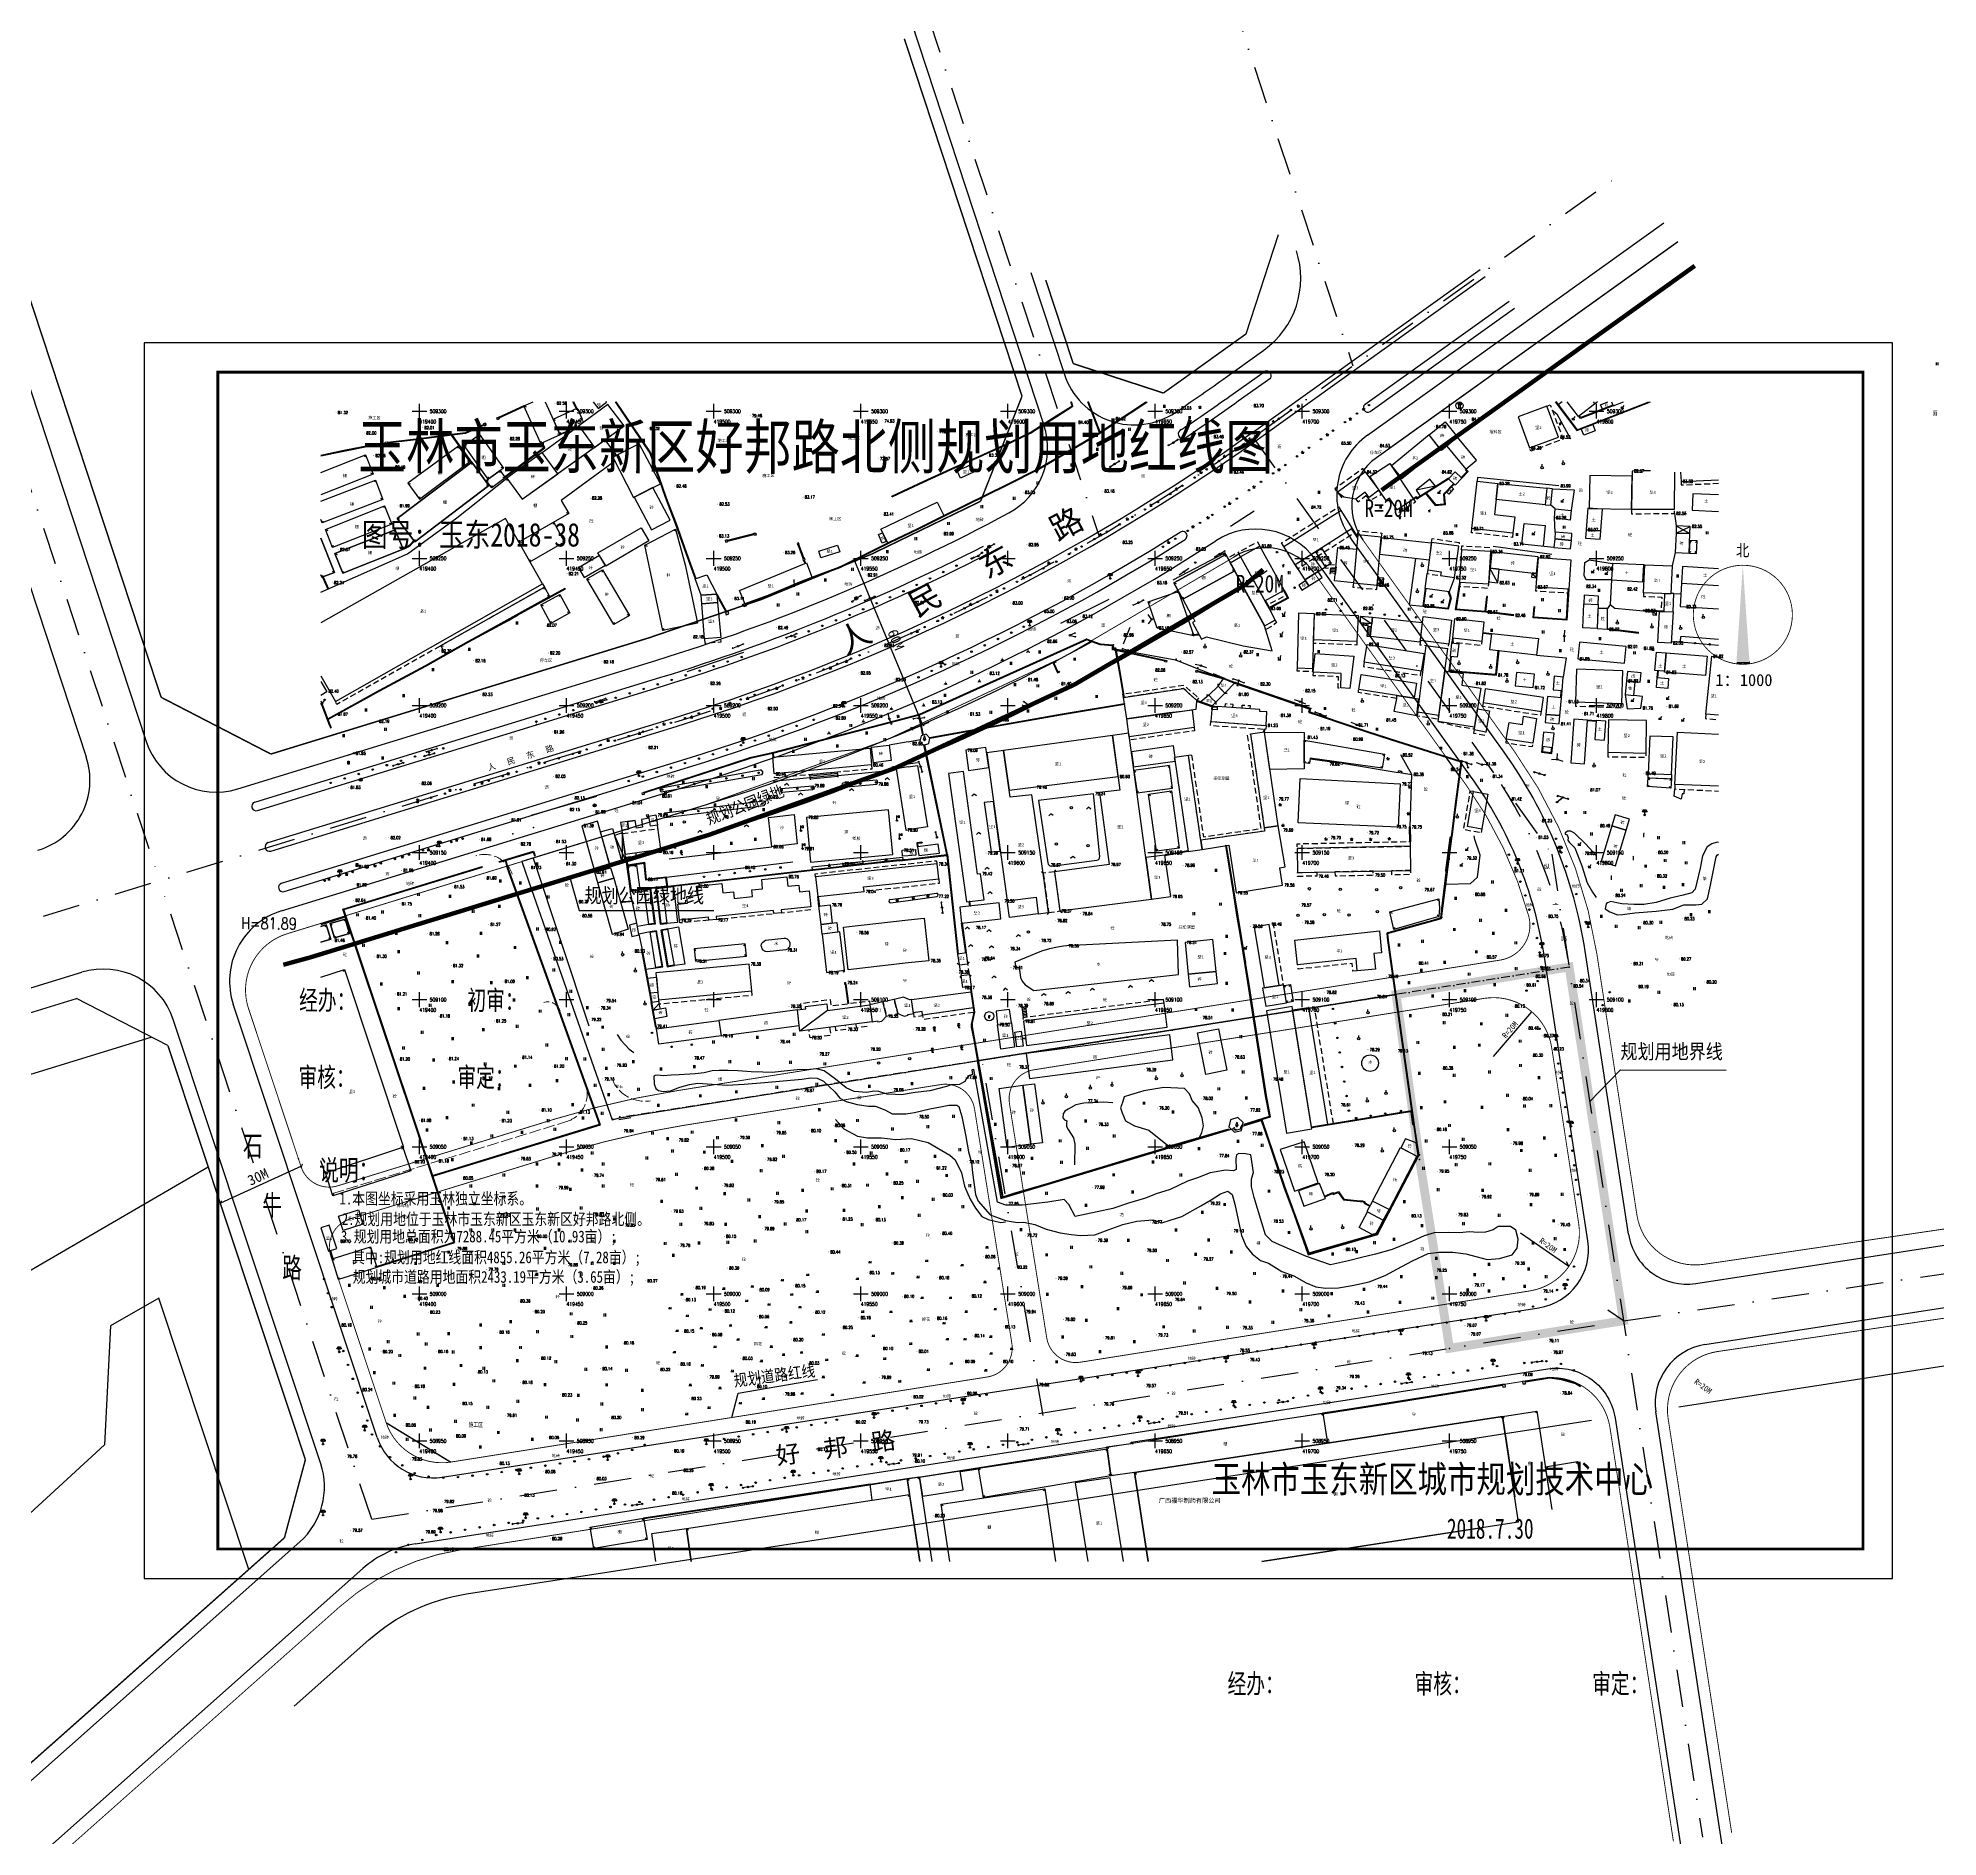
# Model space of a CAD drawing. Header units: millimetres. Extents: x 415847 to 420533, y 507593 to 509769.
# Drawn here: x 419270 to 419916, y 508815 to 509427 of the extents above; entities that cross this region are included whole.
import ezdxf
from ezdxf.enums import TextEntityAlignment as Align

# ---------------------------------------------------------------- set-up
doc = ezdxf.new("R2010")
doc.units = ezdxf.units.MM
for name, pattern in [('DASH', [0.35, 0.25, -0.1]), ('DASHDOT', [25.4, 12.7, -6.35, 0, -6.35]), ('PHANTOM', [63.5, 31.75, -6.35, 6.35, -6.35, 6.35, -6.35]), ('X3', [5, 4, -1]), ('X5', [3, 2, -1]), ('X9', [10, 6, -2, 0, -2])]:
    doc.linetypes.add(name, pattern=pattern)
for name, color, linetype in [('0-0000规划道路', 4, 'Continuous'), ('0-000规划道路中心线', 2, 'Continuous'), ('DLDW', 11, 'Continuous'), ('DMTZ', 3, 'Continuous'), ('GCD', 1, 'Continuous'), ('GXYZ', 2, 'Continuous'), ('HY_BZ_ZB', 7, 'Continuous'), ('JMD', 6, 'Continuous'), ('JZD', 1, 'Continuous'), ('PP-COM', 7, 'Continuous'), ('PUB_DIM', 3, 'Continuous'), ('PUB_TITLE', 4, 'Continuous'), ('RD-中线', 1, 'DASHDOT'), ('RD-侧石线', 5, 'Continuous'), ('RD-红线', 7, 'Continuous'), ('RD-绿线', 3, 'Continuous'), ('SXSS', 5, 'Continuous'), ('TK', 7, 'Continuous'), ('Vegetation', 3, 'Continuous'), ('ZBTZ', 3, 'Continuous'), ('ZJ', 7, 'Continuous'), ('地块界限', 132, 'Continuous'), ('现状路面标高', 1, 'Continuous'), ('规划道路红线内容', 7, 'Continuous'), ('道路', 35, 'Continuous')]:
    doc.layers.add(name, color=color, linetype=linetype)
doc.styles.add('fs13k', font='simhei.ttf', dxfattribs={"height": 3})
doc.styles.add('ht11k', font='simhei.ttf', dxfattribs={"height": 1})
doc.styles.add('ht13k', font='simhei.ttf', dxfattribs={"width": 0.85, "height": 2.4})
doc.styles.add('HZ', font='rs.shx', dxfattribs={"width": 0.8, "bigfont": 'hztxt.shx'})
doc.styles.add('ttkt', font='', dxfattribs={"width": 0.8})
doc.styles.add('黑体_T3', font='simhei.ttf')
doc.styles.get('ttkt').set_extended_font_data('KaiTi_GB2312')
doc.linetypes.add('10421', pattern='A,2,[150,AAA.SHX,S=1,R=0,X=0,Y=1],1e-11', length=2)
doc.linetypes.add('10422', pattern='A,2,[150,AAA.SHX,S=1,R=0,X=0,Y=1],2,[177,AAA.SHX,S=1,R=0,X=0,Y=0.8],1e-09', length=4)
doc.linetypes.add('1137', pattern='A,0,-1e-09,[146,AAA.SHX,S=1,R=0,X=0,Y=0],-10', length=10)
doc.linetypes.add('1161', pattern='A,0,[149,AAA.SHX,S=0.15,R=0,X=0,Y=0],-1.6', length=1.6)
doc.linetypes.add('444', pattern='A,4.5,[145,AAA.SHX,S=1,R=0,X=0,Y=1],4.5,-0.5,[146,AAA.SHX,S=1,R=0,X=0,Y=0],-0.5', length=10)
doc.linetypes.add('445', pattern='A,8,-0.5,[147,AAA.SHX,S=1,R=0,X=0,Y=0],-1.5', length=10)
doc.dimstyles.new('_TCH_ARCH_M_M&&1', dxfattribs={"dimtxt": 3.5, "dimasz": 1, "dimexe": 2.5, "dimexo": 3, "dimgap": 1, "dimtad": 1, "dimzin": 0, "dimdsep": 46, "dimtxsty": '黑体_T3', "dimblk": 'ARCHTICK', "dimcen": 0.09, "dimclrt": 7, "dimazin": 2, "dimtfac": 1, "dimtix": 1, "dimtmove": 2, "dimatfit": 3, "dimfxl": 0, "dimtolj": 1, "dimtzin": 0, "dimarcsym": 0})

# ---------------------------------------------------------------- blocks, each defined once
blk = doc.blocks.new('gc121')
for p, q in [((-0.5, -1), (-0.5, 1)), ((0.5, -1), (0.5, 1))]:
    blk.add_line(p, q)
blk = doc.blocks.new('gc043')
for p, q in [((-1, 0), (1, 0)), ((0, -1), (0, 1))]:
    blk.add_line(p, q)
blk.add_circle((0, 0), 1)
blk = doc.blocks.new('gc125')
blk.add_line((0, 0.8), (0, 2.2))
blk.add_circle((0, 0), 0.8)
blk = doc.blocks.new('gc210')
for p, q in [((-1, 0), (1, 0)), ((-0.5, 1), (-0.5, 0)), ((0.5, 1), (0.5, 0))]:
    blk.add_line(p, q)
for centre, radius, start, end in [((-2.9, 0.8), 2.45, 4.3743, 29.0242), ((3.4, 1.1), 2.91, 139.3312, 182.0887)]:
    blk.add_arc(centre, radius, start, end)
blk = doc.blocks.new('gc013b')
at = {"linetype": 'Continuous'}
blk.add_line((0.5, 0), (4, 0), dxfattribs=at)
at = {"linetype": 'Continuous', "flags": 128}
blk.add_lwpolyline([(3.5, 0.5), (4, 0), (3.5, -0.5)], dxfattribs=at)
blk = doc.blocks.new('gc122')
blk.add_circle((0, 0), 0.8)
blk = doc.blocks.new('gc211')
for p, q in [((0, 0), (-1.5, -1.3)), ((1.5, -1.3), (0, 0))]:
    blk.add_line(p, q)
blk = doc.blocks.new('gc123')
for p, q in [((-1, 0), (1, 0)), ((0, 0), (-0.8, 1)), ((0, 0), (1.2, 2))]:
    blk.add_line(p, q)
blk = doc.blocks.new('gc170')
at = {"linetype": 'Continuous'}
blk.add_circle((0, 0), 0.5, dxfattribs=at)
blk = doc.blocks.new('gc013c')
at = {"linetype": 'Continuous'}
blk.add_line((0.5, 0), (4, 0), dxfattribs=at)
at = {"linetype": 'Continuous', "const_width": 0.15, "flags": 128}
blk.add_lwpolyline([(3.775, 0, 1), (3.925, 0, 1)], format="xyb", close=True, dxfattribs=at)
blk = doc.blocks.new('gc124')
for p, q in [((-1, 1), (0, 0)), ((-0.8, 0), (0.8, 0)), ((0, 0), (0, 1.6)), ((0, 0), (1, 1))]:
    blk.add_line(p, q)
blk = doc.blocks.new('gc102')
for p, q in [((-1, 3), (1, 3)), ((-1, 3), (-1, 2)), ((-1, 2), (1, 2)), ((-1, 0), (1, 0)), ((-0.5, 0), (-0.5, 2)), ((0, 3.6), (0, 3)), ((0.5, 0), (0.5, 2)), ((1, 3), (1, 2))]:
    blk.add_line(p, q)
blk = doc.blocks.new('gc048')
for q in [(-0.9, -0.5), (0, 1), (0.9, -0.5)]:
    blk.add_line((0, 0), q)
blk.add_circle((0, 0), 1)
blk = doc.blocks.new('gc013a')
at = {"linetype": 'Continuous'}
blk.add_line((0.5, 0), (4, 0), dxfattribs=at)
at = {"linetype": 'Continuous', "flags": 128}
for points in [[(2.9, 0.5), (3.4, 0), (2.9, -0.5)], [(3.5, 0.5), (4, 0), (3.5, -0.5)]]:
    blk.add_lwpolyline(points, dxfattribs=at)
blk = doc.blocks.new('gc234')
at = {"linetype": 'Continuous'}
for p, q in [((-0.5, 0), (-0.5, 2)), ((-0.5, 2), (0.5, 2)), ((0.5, 0), (-0.5, 0)), ((0.35, 1.75), (-0.35, 1.25)), ((-0.35, 1.25), (0.35, 0.75)), ((0.35, 0.75), (-0.35, 0.25)), ((0.5, 2), (0.5, 0))]:
    blk.add_line(p, q, dxfattribs=at)
blk = doc.blocks.new('gc019')
for p, q in [((0, 0.5), (0, 3.5)), ((0, 2.7), (1.6, 3.5)), ((1.6, 1.9), (0, 2.7)), ((1.6, 3.5), (1.6, 1.9))]:
    blk.add_line(p, q)
blk.add_circle((0, 0), 0.5)
blk = doc.blocks.new('gc143')
for p, q in [((0, 0), (0, 3)), ((1, 0), (0, 0))]:
    blk.add_line(p, q)
for centre, start, end in [((0.225, 2), 102.680383, 257.319617), ((-0.225, 2), 282.680383, 77.319617)]:
    blk.add_arc(centre, 1.025, start, end)
blk = doc.blocks.new('NEW_BLOCK_50')
at = {"color": 0}
for points in [[(-1, 2.9), (-1, 3.5), (1, 3.5), (1, 2.9)], [(0, 0.5), (0, 3.5)]]:
    blk.add_lwpolyline(points, dxfattribs=at)
for centre in [(-1, 2.4), (0, 0), (1, 2.4)]:
    blk.add_circle(centre, 0.5, dxfattribs=at)
blk = doc.blocks.new('gc187')
at = {"const_width": 1, "flags": 128}
blk.add_lwpolyline([(-1, 1), (-1, -1)], dxfattribs=at)
blk.add_circle((0, 0), 0.5)
blk = doc.blocks.new('gc214')
for points in [[(0, 2.8), (-0.8, 0.2)], [(0, 2.8), (0.8, 0.2)]]:
    blk.add_lwpolyline(points)
at = {"const_width": 0.8}
blk.add_lwpolyline([(-0.4, 0, 1), (0.4, 0, 1)], format="xyb", close=True, dxfattribs=at)
blk = doc.blocks.new('gc254')
at = {"const_width": 0.3}
for points in [[(-0.15, 1.2, 1), (0.15, 1.2, 1)], [(-1.15, -0.6, 1), (-0.85, -0.6, 1)], [(0.85, -0.6, 1), (1.15, -0.6, 1)]]:
    blk.add_lwpolyline(points, format="xyb", close=True, dxfattribs=at)
blk.add_circle((0, 0), 0.5)
blk = doc.blocks.new('gc119')
for p, q in [((-1, 0), (1, 0)), ((-0.5, 1), (-0.5, 0)), ((0.5, 1), (0.5, 0))]:
    blk.add_line(p, q)
blk = doc.blocks.new('gc165')
blk.add_line((0, 0), (0, 2))
at = {"const_width": 0.5}
blk.add_lwpolyline([(-0.25, 2.5, 1), (0.25, 2.5, 1)], format="xyb", close=True, dxfattribs=at)
blk = doc.blocks.new('acfgw')
at = {"color": 4}
for p, q in [((-5, 0), (5, 0)), ((0, -5), (0, 5))]:
    blk.add_line(p, q, dxfattribs=at)
blk = doc.blocks.new('GC0000')
at = {"linetype": 'Continuous'}
blk.add_point((0, 0), dxfattribs=at)
blk = doc.blocks.new('GC200')
at = {"linetype": 'Continuous', "const_width": 0.2, "flags": 128}
blk.add_lwpolyline([(-0.1, 0, 1), (0.1, 0, 1)], format="xyb", close=True, dxfattribs=at)
blk = doc.blocks.new('aczbz')
for p, q in [((1.95, -14.21), (1.93, -14.28)), ((1.93, -14.28), (1.93, -14.64)), ((1.98, -14.64), (1.95, -14.21))]:
    blk.add_line(p, q)
at = {"const_width": 0.25}
blk.add_lwpolyline([(-14.88, 0, 1), (14.88, 0, 1)], format="xyb", close=True, dxfattribs=at)
blk.add_lwpolyline([(0, 14.8, 0, 3.8, 0), (0.03, -13.31, 3.8, 3.8, 0), (0.03, -14.25, 3.8, 3.8, 0)], format="xyseb")
at = {"const_width": 3.8}
blk.add_lwpolyline([(0.01, -14.21), (0.01, -14.69)], dxfattribs=at)
at = {"style": 'HZ'}
blk.add_text('北', height=4, dxfattribs=at).set_placement((-0.06, 19.36), align=Align.MIDDLE)
blk = doc.blocks.new('_ArchTick')
at = {"color": 0, "linetype": 'ByBlock', "const_width": 0.4}
blk.add_lwpolyline([(-0.5, -0.5), (0.5, 0.5)], dxfattribs=at)

msp = doc.modelspace()

# ---------------------------------------------------------------- linework, layer by layer
for points, elevation in [([(419422.081, 509295.094), (419422.657, 509295.385), (419422.353, 509295.988), (419421.776, 509295.697), (419422.081, 509295.094)], 84.78), ([(419510.141, 509217.968), (419490.856, 509211.419)], 82.382), ([(419375.045, 509128.404), (419368.348, 509126.249), (419366.563, 509125.703)], 82.948), ([(419398.198, 509058.858), (419374.308, 509130.62)], 82.982)]:
    msp.add_lwpolyline(points, dxfattribs=dict(elevation=elevation))
at = {"color": 0, "ltscale": 0.1}
for points in [[(419498.541, 509156.064, 0.05388), (419642.661, 509218.021), (419636.358, 509219.179), (419635.67, 509220.334), (419631.283, 509220.573), (419628.45, 509221.575, -0.0501787), (419495.601, 509165.622), (419434.836, 509146.935), (419438.141, 509137.489)], [(419753.583, 509175.875), (419748.787, 509182.569), (419702.35, 509197.503), (419702.709, 509198.672), (419677.073, 509207.506), (419673.216, 509209.035), (419664.369, 509212.495), (419658.501, 509214.79), (419656.948, 509215.397), (419642.661, 509218.021, -0.05388), (419498.541, 509156.064), (419438.141, 509137.489), (419465.554, 509059.139), (419467.988, 509059.888), (419589.514, 509079.17), (419731.871, 509101.758), (419728.938, 509122.43), (419747.296, 509127.638)]]:
    msp.add_lwpolyline(points, format="xyb", close=True, dxfattribs=at)
msp.add_lwpolyline([(419451.083, 509141.469), (419454.266, 509130.264), (419500.022, 509130.264)], dxfattribs=at)
at = {"color": 1, "linetype": 'PHANTOM', "ltscale": 0.4, "const_width": 3, "flags": 128}
msp.add_lwpolyline([(419731.871, 509101.759), (419790.672, 509111.089), (419809.103, 508990.854), (419750.036, 508981.482), (419739.842, 509045.724), (419739.639, 509047.005)], close=True, dxfattribs=at)
at = {"color": 0, "ltscale": 0.1}
msp.add_lwpolyline([(419731.871, 509101.758), (419589.514, 509079.17), (419597.541, 509032.358), (419676.661, 509056.152), (419677.231, 509055.59), (419679.041, 509056.069), (419679.256, 509056.932), (419686.027, 509058.946), (419686.027, 509058.946), (419701.953, 509013.301), (419725.516, 509020.137), (419739.639, 509047.005)], close=True, dxfattribs=at)
at = {"color": 0}
for points in [[(419797.682, 509065.362), (419808.122, 509076.15), (419843.979, 509076.09)], [(419506.179, 508957.976), (419508.372, 508966.282), (419535.326, 508970.872)]]:
    msp.add_lwpolyline(points, dxfattribs=at)
at = {"linetype": 'Continuous', "flags": 128}
msp.add_lwpolyline([(419458.02, 508920.698), (419476.211, 508923.764), (419477.398, 508916.453), (419459.304, 508913.395)], close=True, dxfattribs=at)
msp.add_point((419439.848, 509193.549, 82.946))
at = {"layer": '0-0000规划道路', "linetype": 'X3', "lineweight": 13}
msp.add_line((419370.46, 509034.08), (419449.997, 509058.54), dxfattribs=at)
at = {"layer": '0-0000规划道路', "linetype": 'X3', "lineweight": 13, "flags": 128}
for points in [[(419449.997, 509058.54, 0.4254516), (419456.497, 509071.401)], [(419465.299, 509073.496, 0.362647), (419478.506, 509065.607)]]:
    msp.add_lwpolyline(points, format="xyb", dxfattribs=at)
at = {"layer": '0-0000规划道路', "linetype": 'X3', "lineweight": 13}
for centre, radius in [((419422.124, 509139.363), 10), ((419443.561, 509094.748), 4.5)]:
    msp.add_arc(centre, radius, 19.283985, 107.09437, dxfattribs=at)
at = {"layer": '0-000规划道路中心线', "linetype": 'X9', "ltscale": 0.5}
msp.add_line((419790.672, 509111.089), (419467.988, 509059.888), dxfattribs=at)
at = {"layer": 'DLDW', "color": 252, "linetype": 'Continuous'}
for p, q in [((419550.605, 509147.314), (419550.726, 509146.322)), ((419543.807, 509146.487), (419543.928, 509145.495)), ((419550.665, 509146.818), (419543.867, 509145.991)), ((419550.726, 509146.322), (419543.928, 509145.495))]:
    msp.add_line(p, q, dxfattribs=at)
at = {"layer": 'DLDW', "color": 252, "linetype": 'Continuous', "elevation": 85.559, "flags": 128}
msp.add_lwpolyline([(419805.095, 509303.188), (419805.564, 509302.061), (419801.975, 509300.677), (419801.364, 509302.157), (419803.85, 509303.188)], dxfattribs=at)
at = {"layer": 'DLDW', "color": 252, "linetype": '10421', "flags": 128}
msp.add_lwpolyline([(419749.013, 509272.57), (419750.76, 509274.332), (419751.418, 509273.68), (419749.792, 509271.798)], close=True, dxfattribs=at)
for points, elevation in [([(419556.024, 509258.146), (419557.396, 509258.712), (419558.616, 509255.761), (419557.244, 509255.194), (419556.024, 509258.146)], 86.648), ([(419523.925, 509120.917), (419523.925, 509120.917), (419524.422, 509120.845), (419524.625, 509120.778), (419524.923, 509120.634), (419525.236, 509120.407), (419525.554, 509120.055), (419525.764, 509119.682), (419525.895, 509119.259), (419525.931, 509118.813), (419525.732, 509117.987), (419525.479, 509117.585), (419525.079, 509117.206), (419524.489, 509116.914), (419518.199, 509116.236), (419517.632, 509116.328), (419517.222, 509116.507), (419516.983, 509116.667), (419516.765, 509116.864), (419516.437, 509117.313), (419516.201, 509118.096), (419516.193, 509118.261), (419516.276, 509118.863), (419516.418, 509119.217), (419516.649, 509119.572), (419517.614, 509120.233)], 78.383)]:
    msp.add_lwpolyline(points, close=True, dxfattribs=dict(at, elevation=elevation))
at = {"layer": 'DLDW', "color": 252, "linetype": 'Continuous', "flags": 128}
for points, elevation in [([(419800.205, 509226.12), (419803.706, 509225.898), (419803.716, 509232.956), (419800.461, 509232.977)], 82.915), ([(419810.173, 509208.333), (419809.733, 509203.763), (419812.702, 509203.4), (419813.107, 509208.079)], 81.851)]:
    msp.add_lwpolyline(points, close=True, dxfattribs=dict(at, elevation=elevation))
for points in [[(419570.454, 509189.64), (419570.019, 509187.842), (419571.336, 509186.543), (419573.145, 509187.022), (419573.43, 509188.83), (419572.245, 509190.185)], [(419569.278, 509151.996), (419569.713, 509148.972), (419576.688, 509149.831), (419576.253, 509152.855)], [(419464.99, 509144.785), (419466.043, 509141.239), (419460.669, 509139.706), (419459.617, 509143.34)], [(419460.669, 509139.706), (419466.043, 509141.239), (419470.911, 509123.98), (419465.576, 509122.19)]]:
    msp.add_lwpolyline(points, close=True, dxfattribs=at)
at = {"layer": 'DLDW', "color": 252, "linetype": '1161', "flags": 128}
for points, elevation in [([(419699.231, 509175.219), (419733.28, 509173.34), (419732.64, 509158.655), (419698.643, 509160.134)], 79.796), ([(419559.458, 509164.528), (419531.563, 509161.96), (419532.934, 509146.741), (419560.829, 509149.309)], 79.87)]:
    msp.add_lwpolyline(points, close=True, dxfattribs=dict(at, elevation=elevation))
for points, elevation in [([(419527.32, 509162.975), (419528.354, 509153.009), (419519.715, 509151.976), (419518.681, 509161.942), (419527.32, 509162.975)], 79.909), ([(419566.11, 509127.126), (419571.501, 509127.73), (419573.124, 509113.25), (419566.11, 509112.464)], 78.393), ([(419566.11, 509112.464), (419545.733, 509110.181), (419544.11, 509124.661), (419566.11, 509127.126)], 78.393)]:
    msp.add_lwpolyline(points, dxfattribs=dict(at, elevation=elevation))
at = {"layer": 'DLDW', "color": 252, "linetype": '10421', "elevation": 79.387, "flags": 128}
for points in [[(419566.11, 509148.876), (419564.193, 509148.738), (419564.052, 509150.762), (419566.11, 509150.91)], [(419566.11, 509150.91), (419568.563, 509151.086), (419568.704, 509149.062), (419566.11, 509148.876)]]:
    msp.add_lwpolyline(points, dxfattribs=at)
at = {"layer": 'DLDW', "color": 252, "linetype": '10422', "elevation": 78.323, "flags": 128}
msp.add_lwpolyline([(419602.645, 509111.056), (419603.755, 509110.92), (419604.223, 509107.523), (419604.838, 509106.284), (419605.844, 509105.071), (419608.737, 509103.109), (419657.952, 509108.553), (419657.624, 509120.201), (419620.009, 509118.298), (419618.921, 509118.209), (419616.848, 509117.826), (419614.132, 509117.234), (419611.373, 509116.46), (419602.304, 509112.789), (419602.645, 509111.056)], dxfattribs=at)
at = {"layer": 'DLDW', "color": 252, "linetype": 'Continuous', "elevation": 91.428}
msp.add_lwpolyline([(419676.933, 509054.983), (419679.335, 509055.557), (419679.894, 509058.26), (419678.066, 509059.967), (419675.659, 509059.149), (419675.082, 509056.744)], close=True, dxfattribs=at)
at = {"layer": 'DLDW', "color": 252, "linetype": 'Continuous'}
for centre, radius in [((419753.395, 509301.928, 85.887), 1.224), ((419593.616, 509094.38, 78.033), 1.542)]:
    msp.add_circle(centre, radius, dxfattribs=at)
at = {"layer": 'DLDW', "color": 252, "linetype": '10422'}
msp.add_circle((419723.042, 509078.413, 82.254), 2.82, dxfattribs=at)
at = {"layer": 'DMTZ', "linetype": '10422', "flags": 128}
for points, elevation in [([(419787.176, 509274.644), (419759.521, 509277.471), (419759.394, 509276.23)], 82.364), ([(419712.565, 509180.405), (419702.664, 509181.743)], 79.801), ([(419732.609, 509177.124), (419713.678, 509180.223)], 79.801), ([(419532.714, 509175.358), (419520.221, 509174.171)], 80.302), ([(419737.241, 509176.366), (419733.756, 509176.937)], 79.801), ([(419478.719, 509149.519), (419473.635, 509148.787)], 81.079)]:
    msp.add_lwpolyline(points, dxfattribs=dict(at, elevation=elevation))
at = {"layer": 'DMTZ', "linetype": '10421', "flags": 128}
for points in [[(419673.797, 509251.884), (419656.022, 509242.61)], [(419784.771, 509251.309), (419764.879, 509254.022)]]:
    msp.add_lwpolyline(points, dxfattribs=at)
at = {"layer": 'DMTZ', "linetype": '10422', "flags": 128}
for points in [[(419566.11, 509180.079), (419560.56, 509179.056), (419560.744, 509177.886), (419542.235, 509176.089)], [(419569.264, 509180.546), (419566.11, 509180.079)]]:
    msp.add_lwpolyline(points, dxfattribs=at)
at = {"layer": 'DMTZ', "color": 252, "linetype": '10421'}
msp.add_lwpolyline([(419748.943, 509139.26), (419757.126, 509139.47), (419759.587, 509141.683), (419760.449, 509149.062), (419758.603, 509154.41), (419758.382, 509155.664)], dxfattribs=at)
for points, elevation in [([(419799.962, 509148.94), (419796.402, 509152.885), (419792.457, 509156.632), (419791.211, 509157.26), (419790.205, 509157.237), (419789.303, 509156.736), (419789.272, 509156.215), (419789.99, 509155.978), (419790.367, 509154.957), (419790.223, 509154.175), (419790.677, 509153.481), (419792.614, 509151.595), (419794.974, 509145.453), (419796.859, 509139.701), (419798.575, 509136.52), (419799.912, 509134.756)], 79.729), ([(419665.045, 509053.168), (419665.859, 509054.803), (419666.397, 509057.105), (419666.039, 509059.819), (419664.665, 509063.291), (419662.536, 509065.764), (419661.735, 509067.999), (419660.022, 509069.843), (419657.689, 509069.86), (419652.977, 509070.093), (419646.141, 509068.976), (419641.641, 509067.645), (419639.501, 509066.989), (419638.874, 509065.1), (419638.274, 509063.274), (419638.819, 509061.538), (419639.94, 509058.804), (419643.026, 509057.158), (419647.849, 509055.623), (419654.787, 509050.037)], 77.071), ([(419635.647, 509064.917), (419632.57, 509065.127), (419628.816, 509064.937), (419625.782, 509064.841), (419623.099, 509064.295), (419620.505, 509062.814), (419619.28, 509062.14), (419618.751, 509061.227), (419618.679, 509059.858), (419619.193, 509059.121), (419620.036, 509058.818), (419619.904, 509057.949), (419619.904, 509056.864), (419620.476, 509055.822), (419622.24, 509052.98), (419622.678, 509050.831), (419622.648, 509043.808)], 76.662), ([(419541.45, 509059.269), (419544.238, 509056.081), (419548.876, 509053.591), (419552.225, 509053.03), (419557.049, 509053.038), (419561.875, 509052.415), (419567.2, 509052.835), (419572.884, 509051.41), (419580.203, 509047.086), (419582.101, 509045.553), (419584.2, 509041.119), (419585.183, 509036.637), (419587.204, 509032.202), (419589.021, 509029.104), (419591.066, 509026.281), (419593.263, 509025.256), (419597.535, 509024.31), (419599.122, 509024.499)], 79.585)]:
    msp.add_lwpolyline(points, dxfattribs=dict(at, elevation=elevation))
at = {"layer": 'GXYZ', "color": 252, "linetype": 'Continuous'}
for p, q in [((419594.202, 509253.769), (419593.114, 509254.142)), ((419593.791, 509254.531), (419593.526, 509253.38)), ((419548.945, 509236.218), (419547.857, 509236.591)), ((419548.534, 509236.979), (419548.269, 509235.829)), ((419462.311, 509201.012), (419461.287, 509201.686)), ((419462.039, 509201.913), (419461.559, 509200.785))]:
    msp.add_line(p, q, dxfattribs=at)
at = {"layer": 'GXYZ', "color": 252, "linetype": 'Continuous', "flags": 128}
for points in [[(419593.791, 509254.531), (419594.202, 509253.769), (419593.526, 509253.38), (419593.114, 509254.142)], [(419548.534, 509236.979), (419548.945, 509236.218), (419548.269, 509235.829), (419547.857, 509236.591)], [(419462.039, 509201.913), (419462.311, 509201.012), (419461.559, 509200.785), (419461.287, 509201.686)]]:
    msp.add_lwpolyline(points, close=True, dxfattribs=at)
at = {"layer": 'GXYZ', "color": 252, "linetype": 'Continuous', "const_width": 0.5, "flags": 128}
msp.add_lwpolyline([(419788.377, 509168.587), (419786.757, 509167.295)], dxfattribs=at)
at = {"layer": 'GXYZ', "color": 252, "linetype": 'Continuous', "flags": 128}
msp.add_lwpolyline([(419788.377, 509168.587), (419786.757, 509167.295)], dxfattribs=at)
at = {"layer": 'HY_BZ_ZB', "color": 7}
msp.add_line((419809.103, 508990.854), (419803.831, 508994.463), dxfattribs=at)
at = {"layer": 'JMD', "color": 252, "linetype": 'Continuous'}
for p, q in [((419463.56, 509303.14), (419463.413, 509303.342)), ((419466.969, 509302.457), (419467.176, 509302.598)), ((419805.654, 509301.828), (419805.564, 509302.061)), ((419427.09, 509297.912), (419427.195, 509297.685)), ((419431.004, 509299.718), (419431.109, 509299.491)), ((419435.544, 509301.812), (419435.649, 509301.585)), ((419435.544, 509301.812), (419436.291, 509301.526)), ((419445.422, 509297.296), (419446.188, 509297.001)), ((419453.472, 509300.996), (419453.244, 509300.892)), ((419453.639, 509301.073), (419453.363, 509300.322)), ((419455.367, 509297.344), (419454.602, 509297.579)), ((419469.777, 509298.32), (419469.984, 509298.46)), ((419788.437, 509299.853), (419788.636, 509300.003)), ((419788.931, 509299.198), (419789.13, 509299.349)), ((419791.451, 509295.863), (419791.65, 509296.014)), ((419793.966, 509298.286), (419794.164, 509298.439)), ((419796.324, 509298.23), (419796.234, 509298.464)), ((419796.324, 509298.23), (419796.234, 509298.464)), ((419798.33, 509299.004), (419798.24, 509299.237)), ((419799.766, 509295.944), (419799.675, 509296.177)), ((419800.259, 509296.136), (419800.169, 509296.369)), ((419800.53, 509296.241), (419800.439, 509296.474)), ((419800.989, 509300.029), (419800.899, 509300.262)), ((419800.989, 509300.029), (419800.899, 509300.262)), ((419802.995, 509300.803), (419802.905, 509301.036)), ((419804.426, 509297.756), (419804.335, 509297.989)), ((419805.19, 509298.053), (419805.099, 509298.286)), ((419809.086, 509299.568), (419808.995, 509299.801)), ((419809.85, 509299.865), (419809.76, 509300.098)), ((419814.51, 509301.677), (419814.42, 509301.91)), ((419389.189, 509289.36), (419389.219, 509289.112)), ((419392.549, 509289.77), (419392.58, 509289.522)), ((419397.512, 509290.377), (419397.543, 509290.128)), ((419402.472, 509291.009), (419402.504, 509290.761)), ((419407.431, 509291.652), (419407.463, 509291.404)), ((419411.354, 509291.67, 84.529), (419411.149, 509291.526, 84.529)), ((419411.924, 509290.855, 84.529), (419411.719, 509290.712, 84.529)), ((419412.39, 509292.29), (419412.421, 509292.042)), ((419417.208, 509293.418), (419417.312, 509293.19)), ((419420.44, 509292.105), (419420.311, 509291.316)), ((419421.759, 509295.489), (419421.863, 509295.261)), ((419441.236, 509289.049), (419441.522, 509289.796)), ((419441.866, 509289.296), (419441.638, 509289.194)), ((419447.795, 509291.974), (419447.048, 509292.261)), ((419447.763, 509292.047), (419448.024, 509292.846)), ((419453.408, 509295.149), (419452.624, 509295.309)), ((419463.051, 509290.278), (419462.926, 509289.487)), ((419472.585, 509294.183), (419472.792, 509294.323)), ((419475.392, 509290.045), (419475.599, 509290.186)), ((419791.945, 509295.209), (419792.144, 509295.36)), ((419795.105, 509294.132), (419795.015, 509294.365)), ((419795.87, 509294.43), (419795.779, 509294.663)), ((419368.479, 509285.4), (419368.53, 509285.155)), ((419373.376, 509286.413), (419373.426, 509286.169)), ((419378.277, 509287.4), (419378.326, 509287.155)), ((419381.679, 509285.178), (419381.36, 509284.444)), ((419383.18, 509288.381), (419383.229, 509288.136)), ((419413.243, 509288.151), (419413.123, 509287.361)), ((419414.837, 509286.792, 84.529), (419414.634, 509286.645, 84.529)), ((419415.175, 509288.32), (419415.964, 509288.191)), ((419417.121, 509282.881), (419416.33, 509283)), ((419417.77, 509282.742, 84.529), (419417.567, 509282.596, 84.529)), ((419417.77, 509282.742), (419417.655, 509281.951)), ((419437.509, 509283.801), (419437.36, 509284.002)), ((419441.522, 509286.785), (419441.372, 509286.986)), ((419466.436, 509283.074), (419465.657, 509283.256)), ((419466.971, 509284.949), (419466.192, 509285.132)), ((419478.2, 509285.908), (419478.407, 509286.048)), ((419384.281, 509278.58), (419383.547, 509278.899)), ((419385.041, 509276.626), (419384.719, 509275.894)), ((419422.75, 509276.433), (419423.498, 509276.365)), ((419423.371, 509276.919), (419423.5, 509277.709)), ((419427.414, 509279.825), (419427.275, 509279.038)), ((419428.636, 509280.704), (419427.847, 509280.833)), ((419429.137, 509277.33), (419428.348, 509277.457)), ((419429.485, 509277.834), (419429.336, 509278.035)), ((419429.772, 509277.301), (419429.662, 509276.508)), ((419433.497, 509280.818), (419433.348, 509281.018)), ((419479.901, 509281.212), (419480.137, 509281.295)), ((419481.562, 509276.496), (419481.798, 509276.579)), ((419748.545, 509276.259), (419748.411, 509276.47)), ((419749.715, 509277.001), (419749.581, 509277.212)), ((419754.198, 509277.31), (419754.019, 509277.485)), ((419755.48, 509278.625), (419755.301, 509278.799)), ((419755.625, 509280.32), (419755.436, 509280.156)), ((419755.945, 509279.95), (419755.756, 509279.786)), ((419756.334, 509279.501), (419756.145, 509279.337)), ((419756.334, 509279.501), (419756.155, 509279.676)), ((419387.601, 509270.043), (419386.869, 509270.365)), ((419396.061, 509275.501), (419396.851, 509275.381)), ((419399.997, 509270.153), (419400.116, 509270.945)), ((419423.64, 509274.775), (419422.849, 509274.889)), ((419424.635, 509273.924), (419424.746, 509274.716)), ((419483.224, 509271.781), (419483.46, 509271.864)), ((419483.558, 509270.834), (419483.792, 509270.922)), ((419483.558, 509270.834), (419483.794, 509270.917)), ((419565.221, 509273.033), (419565.117, 509273.26)), ((419737.771, 509270.123), (419737.634, 509270.332)), ((419738.594, 509270.661), (419738.458, 509270.871)), ((419745.286, 509274.487, 86.008), (419738.75, 509273.17, 86.422)), ((419745.286, 509274.487), (419738.75, 509273.17)), ((419745.286, 509274.487), (419738.75, 509273.17)), ((419738.968, 509270.183), (419738.834, 509270.394)), ((419738.968, 509270.183), (419739.177, 509270.32)), ((419740.101, 509270.902), (419739.967, 509271.113)), ((419741.923, 509272.051), (419742.119, 509272.207)), ((419743.19, 509272.862), (419743.056, 509273.073)), ((419743.19, 509272.862), (419743.056, 509273.073)), ((419744.323, 509273.58), (419744.189, 509273.791)), ((419747.412, 509275.54), (419747.278, 509275.751)), ((419747.412, 509275.54), (419747.278, 509275.751)), ((419750.282, 509273.851), (419750.105, 509274.027)), ((419750.282, 509273.851), (419750.105, 509274.027)), ((419750.282, 509273.851), (419750.105, 509274.027)), ((419751.646, 509275.227), (419751.468, 509275.403)), ((419388.11, 509267.903), (419387.795, 509267.168)), ((419392.414, 509263.52), (419393.207, 509263.411)), ((419450.787, 509265.238), (419450.014, 509265.443)), ((419485.322, 509266.155), (419485.556, 509266.244)), ((419579.536, 509265.006), (419579.425, 509265.23)), ((419745.039, 509268.141), (419745.234, 509268.296)), ((419745.039, 509268.141), (419745.234, 509268.296)), ((419745.039, 509268.141), (419745.234, 509268.296)), ((419748.513, 509269.67), (419748.264, 509269.647)), ((419748.513, 509269.67), (419748.264, 509269.647)), ((419748.513, 509269.67), (419748.264, 509269.647)), ((419366.998, 509262.032), (419367.32, 509262.764)), ((419368.143, 509259.831), (419368.878, 509259.514)), ((419390.612, 509261.577), (419389.879, 509261.897)), ((419391.773, 509259.737), (419391.458, 509259.002)), ((419445.655, 509262.267), (419445.438, 509261.497)), ((419487.027, 509259.95), (419486.706, 509259.217)), ((419487.085, 509261.477), (419487.321, 509261.561)), ((419488.777, 509256.772), (419489.012, 509256.856)), ((419508.695, 509257.077), (419508.765, 509256.8)), ((419513.543, 509258.301), (419513.613, 509258.025)), ((419566.103, 509258.331), (419565.994, 509258.556)), ((419570.595, 509260.525), (419570.483, 509260.749)), ((419575.063, 509262.77), (419574.951, 509262.993)), ((419716.972, 509260.092), (419716.761, 509259.957)), ((419717.667, 509259.004), (419717.457, 509258.869)), ((419718.767, 509257.283), (419718.556, 509257.148)), ((419826.991, 509258.612, 82.576), (419831.822, 509260.864, 82.576)), ((419827.094, 509261.073), (419831.719, 509258.403)), ((419827.094, 509261.073), (419831.719, 509258.403)), ((419370.536, 509253.72), (419370.856, 509254.453)), ((419371.279, 509251.645), (419372.013, 509251.327)), ((419394.482, 509253.065), (419393.746, 509253.379)), ((419394.439, 509253.172), (419394.358, 509253.408)), ((419398.091, 509255.625), (419397.912, 509255.8)), ((419398.414, 509255.619), (419398.523, 509256.411)), ((419433.775, 509255.534), (419433.987, 509256.306)), ((419433.775, 509255.534), (419434.546, 509255.321)), ((419449.36, 509255.592), (419448.589, 509255.806)), ((419476.639, 509254.528), (419477.362, 509254.187)), ((419490.469, 509252.067), (419490.704, 509252.151)), ((419504.764, 509256.084), (419504.834, 509255.808)), ((419528.997, 509254.632), (419528.762, 509254.546)), ((419552.638, 509251.722), (419552.526, 509251.946)), ((419557.115, 509253.948), (419557.004, 509254.172)), ((419561.601, 509256.155), (419561.492, 509256.38)), ((419674.04, 509251.278), (419673.814, 509250.511)), ((419704.598, 509252.27), (419705.379, 509252.094)), ((419704.598, 509252.27), (419705.379, 509252.094)), ((419704.598, 509252.27), (419705.379, 509252.094)), ((419706.513, 509253.48), (419706.337, 509252.7)), ((419706.513, 509253.48), (419706.337, 509252.7)), ((419706.513, 509253.48), (419706.337, 509252.7)), ((419831.484, 509251.788), (419832.07, 509252.333)), ((419831.484, 509251.788), (419832.07, 509252.333)), ((419831.484, 509251.788), (419832.07, 509252.333)), ((419831.636, 509256.061), (419832.181, 509255.476)), ((419831.636, 509256.061), (419832.181, 509255.476)), ((419831.636, 509256.061), (419832.181, 509255.476)), ((419833.997, 509251.699), (419833.451, 509252.284)), ((419833.997, 509251.699), (419833.451, 509252.284)), ((419833.997, 509251.699), (419833.451, 509252.284)), ((419834.148, 509255.972), (419833.563, 509255.427)), ((419834.148, 509255.972), (419833.563, 509255.427)), ((419834.148, 509255.972), (419833.563, 509255.427)), ((419366.895, 509243.548), (419367.215, 509244.281)), ((419371.206, 509245.187), (419370.474, 509245.509)), ((419373.94, 509244.928), (419374.258, 509245.662)), ((419437.588, 509248.805), (419437.799, 509249.577)), ((419462.256, 509246.132), (419462.055, 509245.357)), ((419492.148, 509247.357), (419492.383, 509247.441)), ((419530.646, 509250.106), (419530.411, 509250.02)), ((419534.353, 509243.68), (419534.262, 509243.913)), ((419539.027, 509245.455), (419538.939, 509245.689)), ((419543.677, 509247.282), (419543.566, 509247.506)), ((419548.159, 509249.498), (419548.049, 509249.722)), ((419677.038, 509245.779), (419676.271, 509246.005)), ((419707.876, 509247.085), (419708.052, 509247.865)), ((419707.876, 509247.085), (419708.052, 509247.865)), ((419707.876, 509247.085), (419708.052, 509247.865)), ((419709.791, 509248.295), (419709.01, 509248.471)), ((419709.791, 509248.295), (419709.01, 509248.471)), ((419709.791, 509248.295), (419709.01, 509248.471)), ((419709.517, 509244.647), (419709.719, 509246.753)), ((419709.565, 509245.139), (419711.261, 509245.013)), ((419709.612, 509245.636), (419711.314, 509245.552)), ((419709.66, 509246.134), (419711.367, 509246.091)), ((419709.708, 509246.632), (419711.419, 509246.631)), ((419711.472, 509247.17), (419711.209, 509244.48)), ((419766.435, 509241.694, 82.658), (419763.698, 509246.647, 82.825)), ((419766.435, 509241.694), (419763.698, 509246.647)), ((419766.435, 509241.694), (419763.698, 509246.647)), ((419779.427, 509243.412, 82.825), (419778.1, 509245.067, 82.825)), ((419779.427, 509243.412), (419778.1, 509245.067)), ((419779.427, 509243.412), (419778.1, 509245.067)), ((419816.072, 509247.774), (419816.061, 509247.524)), ((419816.072, 509247.774), (419816.061, 509247.524)), ((419816.11, 509247.772), (419816.099, 509247.523)), ((419816.271, 509247.765), (419816.261, 509247.516)), ((419816.404, 509247.76), (419816.394, 509247.51)), ((419367.103, 509243.627), (419367.333, 509243.725)), ((419368.472, 509240.415), (419368.702, 509240.513)), ((419442.478, 509240.196), (419442.261, 509239.426)), ((419447.726, 509237.705), (419447.502, 509236.937)), ((419448.171, 509238.865), (419448.05, 509239.083)), ((419449.609, 509239.662), (419449.488, 509239.881)), ((419456.94, 509243.004), (419457.714, 509242.803)), ((419493.683, 509243.05), (419493.918, 509243.134)), ((419501.344, 509237.555), (419501.125, 509237.435)), ((419520.442, 509238.069), (419520.347, 509238.3)), ((419525.068, 509239.966), (419524.973, 509240.197)), ((419529.694, 509241.863), (419529.599, 509242.095)), ((419656.365, 509241.64), (419657.133, 509241.415)), ((419657.877, 509238.885), (419657.576, 509238.143)), ((419693.888, 509239.155), (419693.668, 509239.036)), ((419725.454, 509240.913, 83.491), (419727.662, 509243.231, 83.491)), ((419727.447, 509240.741), (419725.67, 509243.404)), ((419727.447, 509240.741), (419725.67, 509243.404)), ((419741.771, 509239.77), (419742.021, 509239.736)), ((419749.879, 509238.646), (419749.643, 509238.555)), ((419750.223, 509237.747), (419749.987, 509237.657)), ((419750.223, 509237.747), (419749.987, 509237.657)), ((419750.223, 509237.747), (419749.987, 509237.657)), ((419753.385, 509241.897), (419753.632, 509241.86)), ((419790.528, 509239.516), (419790.279, 509239.532)), ((419435.053, 509231.592), (419434.931, 509231.81)), ((419439.425, 509234.016), (419439.304, 509234.235)), ((419441.241, 509234.15), (419442.009, 509233.926)), ((419444.26, 509236.982), (419443.491, 509237.203)), ((419443.798, 509236.44), (419443.677, 509236.659)), ((419451.151, 509231.458), (419450.383, 509231.682)), ((419502.061, 509236.248), (419501.841, 509236.127)), ((419504.464, 509231.863), (419504.245, 509231.743)), ((419511.081, 509234.555), (419510.995, 509234.79)), ((419515.775, 509236.276), (419515.689, 509236.511)), ((419647.653, 509235.258), (419648.372, 509234.907)), ((419647.653, 509235.258), (419648.372, 509234.907)), ((419647.653, 509235.258), (419648.372, 509234.906)), ((419659.388, 509236.129), (419659.613, 509236.897)), ((419687.293, 509235.588), (419687.513, 509235.707)), ((419689.158, 509233.186), (419689.039, 509233.406)), ((419689.158, 509233.186), (419689.039, 509233.406)), ((419690.479, 509233.9), (419690.36, 509234.12)), ((419693.556, 509235.565), (419693.437, 509235.784)), ((419693.556, 509235.565), (419693.437, 509235.784)), ((419694.877, 509236.279), (419694.758, 509236.499)), ((419741.084, 509234.818), (419741.334, 509234.783)), ((419741.084, 509234.818), (419741.334, 509234.783)), ((419741.084, 509234.818), (419741.334, 509234.783)), ((419744.862, 509233.351), (419744.89, 509233.602)), ((419744.862, 509233.351), (419744.89, 509233.602)), ((419744.862, 509233.351), (419744.89, 509233.602)), ((419749.745, 509232.942), (419749.499, 509233.003)), ((419749.745, 509232.942), (419749.499, 509233.003)), ((419749.745, 509232.942), (419749.499, 509233.003)), ((419752.633, 509232.583), (419752.653, 509232.833)), ((419752.633, 509232.583), (419752.653, 509232.833)), ((419752.633, 509232.583), (419752.653, 509232.833)), ((419752.645, 509236.952), (419752.892, 509236.915)), ((419752.645, 509236.952), (419752.892, 509236.915)), ((419752.645, 509236.952), (419752.892, 509236.915)), ((419757.616, 509232.171), (419757.636, 509232.42)), ((419757.616, 509232.171), (419757.636, 509232.42)), ((419757.616, 509232.171), (419757.636, 509232.42)), ((419762.39, 509232.01), (419762.141, 509232.036)), ((419762.39, 509232.01), (419762.141, 509232.036)), ((419762.39, 509232.01), (419762.141, 509232.036)), ((419762.365, 509231.777), (419762.396, 509232.025)), ((419762.916, 509236.982), (419762.667, 509237.009)), ((419762.916, 509236.982), (419762.667, 509237.009)), ((419762.916, 509236.982), (419762.667, 509237.009)), ((419762.916, 509236.982), (419762.667, 509237.009)), ((419767.327, 509231.164), (419767.358, 509231.412)), ((419767.327, 509231.164), (419767.358, 509231.412)), ((419768.025, 509231.077), (419768.056, 509231.326)), ((419778.736, 509232.722), (419778.985, 509232.699)), ((419778.736, 509232.722), (419778.985, 509232.699)), ((419778.818, 509233.59), (419779.067, 509233.567)), ((419790.047, 509231.963), (419789.798, 509231.979)), ((419790.365, 509236.953), (419790.115, 509236.969)), ((419815.945, 509232.217), (419815.955, 509232.467)), ((419815.945, 509232.217), (419815.955, 509232.467)), ((419816.11, 509232.21), (419816.12, 509232.46)), ((419820.338, 509230.72, 82.303), (419819.171, 509232.083, 82.303)), ((419820.338, 509230.72), (419819.171, 509232.083)), ((419820.338, 509230.72), (419819.171, 509232.083)), ((419820.089, 509232.044), (419820.099, 509232.294)), ((419820.941, 509232.009), (419820.951, 509232.259)), ((419820.941, 509232.009), (419820.951, 509232.259)), ((419822.851, 509231.929), (419822.861, 509232.179)), ((419421.902, 509224.377), (419421.783, 509224.596)), ((419426.296, 509226.762), (419426.177, 509226.981)), ((419430.688, 509229.153), (419430.565, 509229.37)), ((419444.666, 509227.902), (419444.89, 509228.67)), ((419466.066, 509227.499), (419466.267, 509228.273)), ((419471.381, 509230.627), (419470.607, 509230.828)), ((419482.767, 509225.481), (419483.204, 509226.151)), ((419494.508, 509227.95), (419493.838, 509228.387)), ((419650.721, 509226.285), (419651.251, 509226.884)), ((419662.287, 509230.846, 84.162), (419662.85, 509229.717)), ((419719.833, 509230.36, 82.473), (419723.587, 509227.698, 82.473)), ((419719.833, 509230.36), (419723.587, 509227.698)), ((419719.833, 509230.36), (419723.587, 509227.698)), ((419720.319, 509227.385), (419722.289, 509227.192)), ((419722.351, 509227.82), (419720.38, 509228.013)), ((419720.796, 509227.339), (419720.858, 509227.966)), ((419721.294, 509227.29), (419721.355, 509227.917)), ((419721.791, 509227.241), (419721.853, 509227.869)), ((419722.289, 509227.192), (419721.927, 509223.507)), ((419722.025, 509224.503), (419723.262, 509224.381)), ((419722.074, 509225), (419723.311, 509224.879)), ((419722.123, 509225.498), (419723.359, 509225.376)), ((419722.172, 509225.995), (419723.408, 509225.874)), ((419722.22, 509226.493), (419723.457, 509226.372)), ((419722.269, 509226.991), (419723.506, 509226.869)), ((419722.289, 509227.192), (419722.351, 509227.82)), ((419723.164, 509223.386), (419723.526, 509227.071)), ((419761.44, 509224.788), (419761.413, 509224.54)), ((419763.214, 509224.591), (419763.187, 509224.343)), ((419771.799, 509230.611), (419771.83, 509230.859)), ((419780.479, 509229.614), (419780.497, 509229.864)), ((419780.479, 509229.614), (419780.497, 509229.864)), ((419785.466, 509229.255), (419785.484, 509229.504)), ((419785.466, 509229.255), (419785.484, 509229.504)), ((419789.893, 509229.536), (419789.644, 509229.552)), ((419789.893, 509229.536), (419789.644, 509229.552)), ((419803.706, 509225.898), (419803.736, 509226.146)), ((419808.67, 509225.299), (419808.7, 509225.547)), ((419808.67, 509225.299), (419808.7, 509225.547)), ((419808.67, 509225.299), (419808.7, 509225.547)), ((419813.634, 509224.699), (419813.664, 509224.947)), ((419813.634, 509224.699), (419813.664, 509224.947)), ((419813.634, 509224.699), (419813.664, 509224.947)), ((419814.256, 509224.624), (419814.286, 509224.872)), ((419407.338, 509220.336), (419408.107, 509220.116)), ((419408.913, 509217.448), (419409.136, 509218.216)), ((419413.146, 509219.547), (419413.023, 509219.765)), ((419417.507, 509221.992), (419417.388, 509222.211)), ((419617.622, 509218.435), (419617.724, 509218.207)), ((419622.181, 509220.488), (419622.283, 509220.26)), ((419626.74, 509222.535), (419626.656, 509222.299)), ((419631.453, 509220.866), (419631.429, 509220.617)), ((419635.682, 509220.439), (419635.626, 509220.196)), ((419636.475, 509218.71), (419636.739, 509218.653)), ((419636.656, 509218.678), (419636.71, 509218.915, 82.81)), ((419636.656, 509218.678), (419636.71, 509218.915, 82.81)), ((419636.656, 509218.678, 84.899), (419636.656, 509218.678, 84.899)), ((419639.32, 509218.347), (419639.267, 509218.103)), ((419640.655, 509218.714), (419640.601, 509218.419)), ((419640.655, 509218.714), (419640.601, 509218.419)), ((419640.655, 509218.714, 84.899), (419640.655, 509218.714, 84.899)), ((419663.119, 509223.692), (419662.519, 509224.221)), ((419663.119, 509223.692), (419662.968, 509223.951)), ((419664.149, 509223.963, 82.108), (419664.112, 509224.26)), ((419664.914, 509224.058), (419664.877, 509224.356)), ((419721.927, 509223.507), (419723.164, 509223.386)), ((419721.976, 509224.005), (419723.213, 509223.884)), ((419750.83, 509221.248), (419751.078, 509221.219)), ((419750.949, 509222.287), (419751.198, 509222.258)), ((419751.029, 509222.979), (419751.277, 509222.95)), ((419764.397, 509224.46), (419764.369, 509224.212)), ((419766.868, 509218.509), (419766.619, 509218.537)), ((419400.056, 509212.222), (419399.938, 509212.442)), ((419404.434, 509214.637), (419404.312, 509214.855)), ((419408.79, 509217.092), (419408.667, 509217.31)), ((419603.945, 509212.275), (419604.048, 509212.047)), ((419608.504, 509214.328), (419608.607, 509214.1)), ((419613.063, 509216.381), (419613.166, 509216.154)), ((419616.172, 509214.946), (419616.275, 509214.718)), ((419617.641, 509211.4), (419617.544, 509211.631)), ((419637.371, 509213.791), (419637.617, 509213.836)), ((419644.206, 509217.285), (419644.152, 509217.04)), ((419649.091, 509216.222), (419649.038, 509215.977)), ((419665.125, 509213.658, 84.899), (419665.125, 509213.658, 84.899)), ((419749.771, 509211.655), (419750.019, 509211.628)), ((419749.771, 509211.655), (419750.019, 509211.628)), ((419749.771, 509211.655), (419750.019, 509211.628)), ((419750.322, 509216.625), (419750.57, 509216.597)), ((419766.373, 509214.054), (419766.125, 509214.082)), ((419766.373, 509214.054), (419766.125, 509214.082)), ((419766.373, 509214.054), (419766.125, 509214.082)), ((419386.855, 509205.1), (419386.736, 509205.32)), ((419391.255, 509207.474), (419391.137, 509207.694)), ((419395.656, 509209.848), (419395.537, 509210.068)), ((419590.268, 509206.114), (419590.371, 509205.886)), ((419594.827, 509208.168), (419594.93, 509207.94)), ((419599.386, 509210.221), (419599.489, 509209.993)), ((419617.025, 509211.142), (419616.929, 509211.373)), ((419638.227, 509208.865), (419638.473, 509208.905)), ((419668.73, 509210.292), (419668.797, 509210.533)), ((419671.385, 509206.555), (419671.389, 509207.355)), ((419673.182, 509209.045), (419673.249, 509209.286)), ((419677.243, 509207.799), (419677.161, 509207.563)), ((419680.108, 509206.812), (419680.027, 509206.575)), ((419684.835, 509205.183), (419684.754, 509204.946)), ((419754.748, 509211.243), (419754.768, 509211.492)), ((419754.748, 509211.243), (419754.768, 509211.492)), ((419754.748, 509211.243), (419754.768, 509211.492)), ((419759.731, 509210.835), (419759.752, 509211.085)), ((419759.731, 509210.835), (419759.752, 509211.085)), ((419759.731, 509210.835), (419759.752, 509211.085)), ((419764.715, 509210.428), (419764.735, 509210.677)), ((419764.715, 509210.428), (419764.735, 509210.677)), ((419764.715, 509210.428), (419764.735, 509210.677)), ((419820.623, 509209.495), (419820.872, 509209.474)), ((419820.77, 509211.227), (419821.02, 509211.205)), ((419367.303, 509198.9), (419367.538, 509198.987)), ((419378.094, 509200.278), (419377.974, 509200.497)), ((419382.474, 509202.69), (419382.353, 509202.909)), ((419576.592, 509199.954), (419576.695, 509199.726)), ((419581.151, 509202.007), (419581.253, 509201.779)), ((419585.71, 509204.061), (419585.812, 509203.833)), ((419628.298, 509198.829), (419628.34, 509198.582)), ((419628.298, 509198.829), (419628.34, 509198.582)), ((419633.23, 509199.655), (419633.271, 509199.409)), ((419633.23, 509199.655), (419633.271, 509199.409)), ((419638.161, 509200.482), (419638.202, 509200.236)), ((419638.161, 509200.482), (419638.202, 509200.236)), ((419639.022, 509203.929), (419639.269, 509203.969)), ((419639.036, 509203.868), (419639.332, 509203.916)), ((419639.222, 509202.688), (419639.469, 509202.728)), ((419639.539, 509200.713), (419639.58, 509200.467)), ((419664.229, 509201.67), (419664.127, 509201.388)), ((419664.631, 509201.525), (419664.529, 509201.242)), ((419664.631, 509201.525), (419664.529, 509201.242)), ((419666.27, 509200.931, 82.857), (419666.168, 509200.649)), ((419668.224, 509203.493), (419667.424, 509203.497)), ((419669.332, 509199.822), (419669.23, 509199.54)), ((419669.93, 509199.777), (419669.911, 509199.528)), ((419670.597, 509201.098), (419670.593, 509200.298)), ((419671.127, 509199.687), (419671.108, 509199.437)), ((419673.695, 509204.222), (419674.495, 509204.218)), ((419689.562, 509203.554), (419689.481, 509203.317)), ((419694.29, 509201.925), (419694.208, 509201.688)), ((419699.017, 509200.296), (419698.935, 509200.06)), ((419788.063, 509202.616), (419787.814, 509202.636)), ((419788.18, 509204.067), (419787.931, 509204.087)), ((419788.258, 509205.035), (419788.009, 509205.055)), ((419369.043, 509194.212), (419369.278, 509194.299)), ((419369.335, 509195.454), (419369.214, 509195.673)), ((419369.434, 509193.755, 81.958), (419369.434, 509193.755, 81.958)), ((419369.784, 509192.434), (419370.023, 509192.509)), ((419373.715, 509197.866), (419373.594, 509198.085)), ((419552.811, 509192.483), (419552.874, 509192.241)), ((419557.65, 509193.742), (419557.713, 509193.5)), ((419562.489, 509195.003), (419562.552, 509194.761)), ((419567.327, 509196.264), (419567.39, 509196.022)), ((419569.955, 509196.69), (419569.711, 509196.64)), ((419570.342, 509194.81), (419570.097, 509194.759)), ((419572.033, 509197.9), (419572.136, 509197.672)), ((419593.052, 509192.707), (419593.098, 509192.461)), ((419593.052, 509192.707), (419593.098, 509192.461)), ((419597.975, 509193.586), (419598.018, 509193.339)), ((419597.975, 509193.586), (419598.018, 509193.339)), ((419602.899, 509194.45), (419602.943, 509194.203)), ((419602.899, 509194.45), (419602.943, 509194.203)), ((419607.824, 509195.313), (419607.867, 509195.067)), ((419607.824, 509195.313), (419607.867, 509195.067)), ((419612.749, 509196.177), (419612.792, 509195.931)), ((419612.749, 509196.177), (419612.792, 509195.931)), ((419617.674, 509197.041), (419617.717, 509196.795)), ((419617.674, 509197.041), (419617.717, 509196.795)), ((419618.436, 509197.175), (419618.479, 509196.929)), ((419618.436, 509197.175), (419618.477, 509196.928)), ((419623.367, 509198.002), (419623.409, 509197.755)), ((419623.367, 509198.002), (419623.409, 509197.755)), ((419669.242, 509198.625), (419669.491, 509198.607)), ((419702.52, 509197.796), (419702.281, 509197.87)), ((419702.52, 509197.796), (419702.756, 509197.713)), ((419707.033, 509196.054), (419707.115, 509196.29)), ((419711.756, 509194.414), (419711.838, 509194.65)), ((419716.493, 509192.814), (419716.573, 509193.051)), ((419796.947, 509195.089), (419796.931, 509194.84)), ((419798.705, 509194.974), (419798.689, 509194.724)), ((419799.877, 509194.897), (419799.861, 509194.648)), ((419528.618, 509186.184), (419528.681, 509185.942)), ((419533.457, 509187.443), (419533.52, 509187.201)), ((419538.295, 509188.703), (419538.358, 509188.461)), ((419543.134, 509189.963), (419543.197, 509189.721)), ((419547.973, 509191.223), (419548.036, 509190.981)), ((419571.35, 509189.912), (419571.105, 509189.862)), ((419571.466, 509186.577), (419571.711, 509186.628)), ((419573.385, 509189.076), (419573.43, 509188.83)), ((419578.302, 509189.984), (419578.347, 509189.738)), ((419578.302, 509189.984), (419578.347, 509189.738)), ((419583.219, 509190.891), (419583.264, 509190.646)), ((419583.219, 509190.891), (419583.264, 509190.646)), ((419588.136, 509191.799), (419588.181, 509191.553)), ((419588.136, 509191.799), (419588.181, 509191.553)), ((419687.193, 509190.957), (419686.899, 509191.018)), ((419687.295, 509191.446, 81.215), (419687.001, 509191.507)), ((419687.363, 509191.772), (419687.069, 509191.833)), ((419700.641, 509188.224), (419701.157, 509187.613)), ((419721.236, 509191.231), (419721.315, 509191.468)), ((419725.991, 509189.684), (419726.068, 509189.922)), ((419730.748, 509188.146), (419730.823, 509188.385)), ((419735.522, 509186.66), (419735.597, 509186.898)), ((419372.988, 509184.408, 81.958), (419372.988, 509184.408, 81.958)), ((419504.504, 509179.655), (419504.581, 509179.418)), ((419509.258, 509181.205), (419509.335, 509180.967)), ((419514.056, 509182.593), (419514.111, 509182.35)), ((419518.933, 509183.695), (419518.988, 509183.451)), ((419519.945, 509183.667), (419520.194, 509183.688)), ((419520.047, 509182.471), (419520.296, 509182.492)), ((419523.779, 509184.924), (419523.842, 509184.682)), ((419572.091, 509183.561), (419572.335, 509183.612)), ((419572.091, 509183.561), (419572.335, 509183.612)), ((419572.141, 509183.317), (419572.386, 509183.368)), ((419654.88, 509179.553, -3.639), (419654.397, 509178.915, -3.639)), ((419654.88, 509179.553), (419654.397, 509178.915)), ((419654.88, 509179.553), (419654.397, 509178.915)), ((419700.673, 509180.475), (419701.149, 509180.903)), ((419702.426, 509180.285), (419702.089, 509180.792)), ((419712.528, 509180.176, -86.892), (419712.616, 509180.718)), ((419712.538, 509180.242, -76.257), (419713.654, 509180.077, -86.892)), ((419712.616, 509180.718), (419713.74, 509180.559, -6.346)), ((419713.733, 509180.56), (419713.641, 509179.994, -86.892)), ((419727.157, 509178.665), (419726.673, 509179.302)), ((419727.986, 509183.478), (419727.332, 509183.017)), ((419740.296, 509185.174), (419740.371, 509185.412)), ((419745.058, 509183.649), (419745.135, 509183.887)), ((419749.819, 509182.122), (419749.896, 509182.36)), ((419753.806, 509180.11), (419754.054, 509180.075)), ((419784.317, 509183.746), (419784.35, 509183.994)), ((419485.488, 509173.459), (419485.566, 509173.221)), ((419490.242, 509175.008), (419490.32, 509174.77)), ((419494.996, 509176.557), (419495.074, 509176.319)), ((419499.75, 509178.106), (419499.827, 509177.869)), ((419542.122, 509177.319), (419532.614, 509176.448)), ((419532.614, 509176.448), (419532.773, 509174.716)), ((419542.168, 509176.821), (419532.66, 509175.951)), ((419542.213, 509176.323), (419532.705, 509175.454)), ((419542.259, 509175.825), (419532.751, 509174.957)), ((419542.281, 509175.584), (419542.122, 509177.319)), ((419573.105, 509178.665), (419573.35, 509178.716)), ((419573.105, 509178.665), (419573.35, 509178.716)), ((419573.156, 509178.421), (419573.4, 509178.472)), ((419574.119, 509173.769), (419574.364, 509173.82)), ((419574.119, 509173.769), (419574.364, 509173.82)), ((419574.17, 509173.525), (419574.415, 509173.576)), ((419642.796, 509177.892, -3.639), (419643.433, 509177.408, -3.639)), ((419642.796, 509177.892), (419643.433, 509177.408)), ((419642.796, 509177.892), (419643.433, 509177.408)), ((419732.609, 509177.124), (419732.717, 509177.782)), ((419732.717, 509177.782), (419732.609, 509177.124)), ((419732.636, 509177.289), (419733.783, 509177.098)), ((419732.717, 509177.782), (419733.862, 509177.582)), ((419733.862, 509177.582), (419732.717, 509177.782)), ((419733.862, 509177.582), (419733.756, 509176.937)), ((419733.756, 509176.937), (419733.862, 509177.582)), ((419753.096, 509175.161), (419753.343, 509175.125)), ((419817.309, 509172.429), (419817.911, 509172.955)), ((419817.504, 509175.364), (419818.038, 509174.768)), ((419825.44, 509175.027), (419824.841, 509174.496)), ((419476.217, 509170.437), (419476.341, 509170.057)), ((419480.734, 509171.909), (419480.812, 509171.672)), ((419575.134, 509168.873), (419575.379, 509168.924)), ((419575.134, 509168.873), (419575.379, 509168.924)), ((419575.184, 509168.629), (419575.429, 509168.68)), ((419643.844, 509170.265), (419644.327, 509170.903)), ((419643.844, 509170.265), (419644.327, 509170.903)), ((419643.844, 509170.265, -3.639), (419644.327, 509170.902, -3.639)), ((419647.792, 509169.899, -3.639), (419648.429, 509169.416, -3.639)), ((419647.792, 509169.899), (419648.429, 509169.416)), ((419647.792, 509169.899), (419648.429, 509169.416)), ((419655.517, 509170.961, -3.639), (419655.034, 509170.324, -3.639)), ((419655.517, 509170.961), (419655.034, 509170.324)), ((419655.517, 509170.961), (419655.034, 509170.324)), ((419655.928, 509171.926, -3.639), (419655.291, 509172.409, -3.639)), ((419655.928, 509171.926), (419655.291, 509172.409)), ((419655.928, 509171.926), (419655.291, 509172.409)), ((419752.429, 509170.206), (419752.676, 509170.172)), ((419825.194, 509171.883), (419824.671, 509172.489)), ((419576.148, 509163.977), (419576.393, 509164.028)), ((419576.148, 509163.977), (419576.393, 509164.028)), ((419576.199, 509163.733), (419576.444, 509163.784)), ((419751.173, 509160.285), (419751.421, 509160.255)), ((419751.778, 509165.248), (419752.026, 509165.218)), ((419466.291, 509155.808), (419470.284, 509146.866)), ((419466.291, 509155.808), (419470.284, 509146.866)), ((419468.894, 509156.74, 81.068), (419468.95, 509146.525, 80.268)), ((419570.773, 509153.598), (419570.804, 509153.35)), ((419577.163, 509159.081), (419577.407, 509159.132)), ((419577.163, 509159.081), (419577.407, 509159.132)), ((419577.213, 509158.837), (419577.458, 509158.888)), ((419578.177, 509154.185), (419578.422, 509154.236)), ((419578.177, 509154.185), (419578.422, 509154.236)), ((419578.228, 509153.941), (419578.472, 509153.992)), ((419736.624, 509158.728), (419736.324, 509158.719)), ((419736.772, 509153.73), (419736.472, 509153.721)), ((419736.772, 509153.73), (419736.472, 509153.721)), ((419736.775, 509153.631), (419736.475, 509153.622)), ((419736.702, 509156.105, 79.78), (419736.702, 509156.105, 79.78)), ((419750.546, 509155.335), (419750.694, 509155.134)), ((419429.455, 509147.407), (419429.213, 509147.344)), ((419429.474, 509147.334), (419429.232, 509147.271)), ((419431.968, 509148.148), (419431.897, 509148.388)), ((419436.764, 509149.563), (419436.693, 509149.803)), ((419439.076, 509148.912), (419439.311, 509148.997)), ((419470.085, 509148.276), (419470.333, 509148.31)), ((419470.088, 509148.276), (419470.286, 509148.304)), ((419563.069, 509147.472), (419563.101, 509147.174)), ((419563.069, 509147.472), (419563.101, 509147.174)), ((419566.11, 509147.798), (419566.142, 509147.499)), ((419569.278, 509151.996), (419569.526, 509152.027)), ((419569.548, 509153.447), (419569.578, 509153.199)), ((419571.076, 509148.082), (419571.046, 509148.33)), ((419571.076, 509148.082), (419571.046, 509148.33)), ((419573.084, 509148.385, 79.183), (419573.084, 509148.385, 79.183)), ((419576.041, 509148.667), (419576.012, 509148.916)), ((419576.041, 509148.667), (419576.012, 509148.916)), ((419578.055, 509148.918, 79.183), (419578.055, 509148.918, 79.183)), ((419579.191, 509149.289), (419579.436, 509149.34)), ((419579.431, 509147.278), (419579.68, 509147.305)), ((419579.431, 509147.278), (419579.68, 509147.305)), ((419650.462, 509150.471, -3.639), (419650.945, 509151.108, -3.639)), ((419650.462, 509150.471), (419650.945, 509151.108)), ((419650.462, 509150.471), (419650.945, 509151.108)), ((419653.344, 509148.916, -3.639), (419653.307, 509149.163, -3.639)), ((419656.245, 509149.708), (419656.291, 509149.462)), ((419658.188, 509151.533, -3.639), (419657.55, 509152.016, -3.639)), ((419658.188, 509151.533), (419657.55, 509152.016)), ((419658.188, 509151.533), (419657.55, 509152.016)), ((419661.212, 509150.374, 78.953), (419661.162, 509150.619, -3.639)), ((419661.212, 509150.374, 78.953), (419661.212, 509150.374, 78.953)), ((419673.946, 509152.436, -3.639), (419674.193, 509152.476, -3.639)), ((419673.946, 509152.436), (419674.193, 509152.476)), ((419674.46, 509149.264, -3.639), (419674.707, 509149.304, -3.639)), ((419674.745, 509147.5), (419674.992, 509147.54)), ((419674.745, 509147.5), (419674.992, 509147.54)), ((419749.527, 509150.597), (419749.774, 509150.564)), ((419410.624, 509141.721), (419410.551, 509141.96)), ((419415.406, 509143.182), (419415.333, 509143.421)), ((419420.188, 509144.644), (419420.114, 509144.883)), ((419421.396, 509145.013), (419421.323, 509145.252)), ((419427.172, 509146.734), (419427.101, 509146.974)), ((419430.935, 509142.557), (419430.7, 509142.473)), ((419470.284, 509146.866), (419470.482, 509146.893)), ((419470.747, 509145.336), (419471.337, 509144.847)), ((419470.747, 509145.336), (419471.337, 509144.847)), ((419470.747, 509145.336), (419471.337, 509144.847)), ((419470.775, 509143.323), (419471.022, 509143.358)), ((419470.972, 509141.913), (419471.17, 509141.941)), ((419471.578, 509145.878), (419471.613, 509145.63)), ((419473.734, 509145.751), (419473.252, 509145.113)), ((419473.734, 509145.751), (419473.252, 509145.113)), ((419473.734, 509145.751), (419473.252, 509145.113)), ((419476.531, 509146.566), (419476.565, 509146.318)), ((419477.058, 509141.631), (419476.81, 509141.606)), ((419477.058, 509141.631), (419476.859, 509141.611)), ((419481.323, 509141.354), (419481.353, 509141.105)), ((419503.454, 509140.682), (419503.483, 509140.434)), ((419508.422, 509141.248), (419508.451, 509141)), ((419513.39, 509141.814), (419513.418, 509141.565)), ((419518.358, 509142.38), (419518.386, 509142.131)), ((419523.326, 509142.945), (419523.354, 509142.697)), ((419528.294, 509143.511), (419528.322, 509143.263)), ((419533.262, 509144.077), (419533.29, 509143.829)), ((419538.23, 509144.643), (419538.258, 509144.394)), ((419543.197, 509145.209), (419543.226, 509144.96)), ((419548.165, 509145.775), (419548.194, 509145.526)), ((419553.133, 509146.34), (419553.162, 509146.092)), ((419558.101, 509146.906), (419558.129, 509146.658)), ((419579.647, 509145.262, 79.183), (419579.647, 509145.262, 79.183)), ((419579.964, 509142.306), (419580.212, 509142.333)), ((419579.964, 509142.306), (419580.212, 509142.333)), ((419611.985, 509142.954, -3.639), (419611.348, 509143.437, -3.639)), ((419615.81, 509143.477, -3.639), (419616.294, 509144.114, -3.639)), ((419675.259, 509144.329, -3.639), (419675.506, 509144.369, -3.639)), ((419675.545, 509142.564), (419675.791, 509142.604)), ((419675.545, 509142.564), (419675.791, 509142.604)), ((419748.472, 509140.681), (419748.721, 509140.651)), ((419748.88, 509145.639), (419749.128, 509145.606)), ((419386.716, 509134.413), (419386.643, 509134.652)), ((419391.498, 509135.874), (419391.425, 509136.114)), ((419396.279, 509137.336), (419396.206, 509137.575)), ((419401.061, 509138.798), (419400.988, 509139.037)), ((419405.843, 509140.259), (419405.77, 509140.498)), ((419432.625, 509137.852), (419432.39, 509137.767)), ((419471.464, 509138.371), (419471.711, 509138.406)), ((419471.66, 509136.961), (419471.908, 509136.995)), ((419471.66, 509136.961), (419471.858, 509136.989)), ((419471.908, 509136.995), (419472.341, 509137.626)), ((419474.895, 509137.407), (419474.257, 509137.89)), ((419474.895, 509137.407), (419474.257, 509137.89)), ((419474.895, 509137.407), (419474.257, 509137.889)), ((419479.862, 509137.984), (419479.833, 509138.233)), ((419484.267, 509139.308), (419484.02, 509139.272)), ((419488.551, 509138.985), (419488.579, 509138.736)), ((419493.519, 509139.55), (419493.547, 509139.302)), ((419498.487, 509140.116), (419498.515, 509139.868)), ((419535.402, 509135.07, -3.639), (419535.65, 509135.099, -3.639)), ((419535.402, 509135.07), (419535.65, 509135.099)), ((419580.179, 509140.291, 79.183), (419580.179, 509140.291, 79.183)), ((419580.496, 509137.335), (419580.745, 509137.361)), ((419580.496, 509137.335), (419580.745, 509137.361)), ((419580.712, 509135.321, 79.183), (419580.712, 509135.321, 79.183)), ((419676.058, 509139.395, -3.639), (419676.304, 509139.435, -3.639)), ((419676.307, 509139.738), (419676.06, 509139.698)), ((419676.344, 509137.628), (419676.59, 509137.668)), ((419676.344, 509137.628), (419676.59, 509137.668)), ((419677.093, 509134.8), (419676.846, 509134.761)), ((419676.856, 509134.46, -3.639), (419677.103, 509134.5, -3.639)), ((419746.365, 509134.216), (419745.901, 509133.565)), ((419747.878, 509135.716), (419748.126, 509135.686)), ((419374.951, 509128.7), (419374.714, 509128.621)), ((419375.045, 509128.404), (419375.122, 509128.166)), ((419377.153, 509131.49), (419377.08, 509131.729)), ((419381.935, 509132.951), (419381.861, 509133.191)), ((419434.316, 509133.146), (419434.08, 509133.062)), ((419436.006, 509128.44), (419435.771, 509128.356)), ((419479.23, 509133.386), (419478.982, 509133.353)), ((419479.23, 509133.386), (419479.032, 509133.36)), ((419479.881, 509128.428), (419479.633, 509128.396)), ((419479.881, 509128.428), (419479.683, 509128.402)), ((419480.953, 509132.775), (419481.201, 509132.804)), ((419481.53, 509127.809), (419481.778, 509127.838)), ((419535.551, 509133.763, -3.639), (419535.551, 509133.763, -3.639)), ((419535.588, 509133.436, -3.639), (419535.837, 509133.464, -3.639)), ((419535.775, 509131.801), (419536.023, 509131.829)), ((419581.028, 509132.363), (419581.277, 509132.39)), ((419581.028, 509132.363), (419581.277, 509132.39)), ((419581.244, 509130.351, 79.183), (419581.244, 509130.351, 79.183)), ((419587.051, 509133.384), (419586.803, 509133.355)), ((419587.238, 509131.794), (419586.989, 509131.764)), ((419587.073, 509133.192, 78.573), (419587.073, 509133.192, 78.573)), ((419587.137, 509132.651, 79.213), (419587.137, 509132.651, 79.213)), ((419587.232, 509131.839, 79.213), (419587.232, 509131.839, 79.213)), ((419613.811, 509129.613, -3.639), (419613.327, 509128.976, -3.639)), ((419617.636, 509130.137, -3.639), (419618.273, 509129.653, -3.639)), ((419677.143, 509132.693), (419677.389, 509132.733)), ((419677.143, 509132.693), (419677.389, 509132.733)), ((419677.847, 509129.857), (419677.599, 509129.82)), ((419677.655, 509129.525, -3.639), (419677.902, 509129.565, -3.639)), ((419677.942, 509127.757), (419678.188, 509127.797)), ((419677.942, 509127.757), (419678.188, 509127.797)), ((419729.749, 509129.801, 82.319), (419730.513, 509129.355)), ((419746.441, 509128.245), (419745.818, 509128.747)), ((419747.284, 509130.751), (419747.532, 509130.722)), ((419368.354, 509125.382), (419367.987, 509124.671)), ((419369.699, 509125.852), (419370.401, 509125.469)), ((419370.286, 509126.873), (419370.362, 509126.635)), ((419371.129, 509120.989), (419371.512, 509121.691)), ((419374.806, 509127.353), (419374.423, 509126.651)), ((419376.235, 509122.49), (419375.533, 509122.873)), ((419376.541, 509123.96), (419376.304, 509123.88)), ((419437.696, 509123.735), (419437.461, 509123.65)), ((419477.894, 509125.497), (419477.868, 509125.695)), ((419480.512, 509123.386), (419480.551, 509123.139)), ((419480.512, 509123.384), (419480.546, 509123.187)), ((419484.164, 509125.934), (419484.141, 509126.133)), ((419581.561, 509127.392), (419581.809, 509127.418)), ((419581.561, 509127.392), (419581.809, 509127.418)), ((419581.776, 509125.38, 79.183), (419581.776, 509125.38, 79.183)), ((419582.093, 509122.42), (419582.342, 509122.447)), ((419582.093, 509122.42), (419582.342, 509122.447)), ((419584.507, 509126.032), (419584.259, 509125.997)), ((419584.541, 509125.783), (419584.294, 509125.748)), ((419584.541, 509125.783), (419584.294, 509125.748)), ((419584.507, 509126.032, 78.123), (419584.507, 509126.032, 78.123)), ((419678.673, 509124.926), (419678.427, 509124.882)), ((419678.454, 509124.591, -3.639), (419678.701, 509124.631, -3.639)), ((419678.741, 509122.821), (419678.987, 509122.861)), ((419678.741, 509122.821), (419678.987, 509122.861)), ((419730.583, 509123.179), (419730.649, 509122.938)), ((419731.128, 509123.824), (419731.534, 509124.514)), ((419735.405, 509124.502), (419735.471, 509124.261)), ((419740.227, 509125.824), (419740.293, 509125.583)), ((419745.039, 509127.178), (419745.115, 509126.94)), ((419369.89, 509120.563), (419369.179, 509120.93)), ((419378.13, 509119.219), (419377.893, 509119.14)), ((419439.387, 509119.029), (419439.152, 509118.945)), ((419475.349, 509117.22), (419475.349, 509117.22)), ((419481.467, 509118.594), (419481.22, 509118.551)), ((419481.467, 509118.594), (419481.269, 509118.56)), ((419482.51, 509121.118), (419482.757, 509121.16)), ((419482.948, 509118.502), (419483.145, 509118.535)), ((419483.335, 509116.187), (419483.582, 509116.228)), ((419493.363, 509117.272, 78.543), (419493.981, 509116.765, -3.639)), ((419493.363, 509117.272), (419493.982, 509116.765)), ((419493.363, 509117.272), (419493.982, 509116.765)), ((419510.672, 509118.922, 78.523), (419510.165, 509118.303, -3.639)), ((419510.672, 509118.922), (419510.165, 509118.303)), ((419510.672, 509118.922), (419510.165, 509118.303)), ((419511.106, 509114.741, 78.483), (419510.487, 509115.248, -3.639)), ((419511.106, 509114.741), (419510.487, 509115.248)), ((419511.106, 509114.741), (419510.487, 509115.248)), ((419582.309, 509120.41, 79.183), (419582.309, 509120.41, 79.183)), ((419582.626, 509117.449), (419582.874, 509117.475)), ((419582.626, 509117.449), (419582.874, 509117.475)), ((419582.841, 509115.439), (419583.089, 509115.466)), ((419582.841, 509115.439, 78.483), (419582.841, 509115.439, 78.483)), ((419585.236, 509120.831), (419584.988, 509120.797)), ((419585.236, 509120.831), (419584.988, 509120.797)), ((419585.236, 509120.83, 78.313), (419585.236, 509120.83, 78.313)), ((419585.93, 509115.88), (419585.682, 509115.845)), ((419585.93, 509115.88, 78.313), (419585.93, 509115.88, 78.313)), ((419679.253, 509119.656, -3.639), (419679.5, 509119.696, -3.639)), ((419679.531, 509120.001), (419679.284, 509119.961)), ((419679.54, 509117.885), (419679.786, 509117.925)), ((419679.54, 509117.885), (419679.786, 509117.925)), ((419680.052, 509114.721, -3.639), (419680.299, 509114.761, -3.639)), ((419680.322, 509115.064), (419680.075, 509115.024)), ((419729.055, 509119.567), (419729.303, 509119.602)), ((419379.719, 509114.478), (419379.482, 509114.399)), ((419441.077, 509114.324), (419440.842, 509114.239)), ((419475.987, 509113.811), (419476.233, 509113.857)), ((419476.908, 509108.896), (419477.153, 509108.942)), ((419480.304, 509110.802), (419480.273, 509110.999)), ((419482.326, 509113.669), (419482.079, 509113.626)), ((419482.326, 509113.669), (419482.129, 509113.634)), ((419483.773, 509113.571), (419483.97, 509113.604)), ((419484.16, 509111.255), (419484.406, 509111.297)), ((419484.175, 509111.168, 78.353), (419484.175, 509111.168, 78.353)), ((419484.175, 509111.168, 78.353), (419484.175, 509111.168, 78.353)), ((419485.668, 509111.423, 78.353), (419485.668, 509111.423, 78.353)), ((419493.797, 509113.091, 78.543), (419494.303, 509113.71, -3.639)), ((419493.797, 509113.091), (419494.304, 509113.71)), ((419493.797, 509113.091), (419494.304, 509113.71)), ((419583.413, 509111.817, 78.433), (419582.755, 509112.272, -3.639)), ((419586.413, 509112.232, 78.403), (419586.898, 509112.869, -3.639)), ((419586.906, 509108.586, 78.403), (419587.542, 509108.101, -3.639)), ((419680.339, 509112.95), (419680.586, 509112.99)), ((419680.339, 509112.95), (419680.586, 509112.99)), ((419680.423, 509112.429), (419680.67, 509112.469)), ((419681.113, 509110.126), (419680.866, 509110.087)), ((419729.749, 509114.616), (419729.997, 509114.651)), ((419730.444, 509109.664), (419730.691, 509109.699)), ((419477.828, 509103.982), (419478.073, 509104.028)), ((419584.07, 509108.221, -3.639), (419583.615, 509107.563, -3.639)), ((419587.509, 509104.484, -3.639), (419587.261, 509104.452, -3.639)), ((419587.509, 509104.484), (419587.261, 509104.452)), ((419587.602, 509103.761, 80.712), (419587.354, 509103.729, -3.639)), ((419587.741, 509102.676), (419587.493, 509102.644)), ((419587.741, 509102.676), (419587.494, 509102.641)), ((419681.904, 509105.189), (419681.657, 509105.15)), ((419693.685, 509104.773), (419694.335, 509104.306)), ((419695.946, 509105.163), (419695.485, 509104.51)), ((419731.138, 509104.713), (419731.386, 509104.747)), ((419478.742, 509099.066), (419478.988, 509099.112)), ((419478.742, 509099.066), (419478.988, 509099.112)), ((419478.742, 509099.066), (419478.742, 509099.066)), ((419479.413, 509095.447), (419479.659, 509095.492)), ((419481.404, 509098.578), (419479.495, 509096.374)), ((419481.404, 509098.578), (419479.495, 509096.374)), ((419538.703, 509096.35), (419529.249, 509089.335)), ((419538.703, 509096.35), (419529.249, 509089.335)), ((419588.02, 509100.702), (419587.772, 509100.667)), ((419588.02, 509100.702), (419587.772, 509100.667)), ((419588.132, 509099.906), (419587.884, 509099.871)), ((419588.5, 509097.378), (419588.252, 509097.342)), ((419588.718, 509095.751), (419588.47, 509095.716)), ((419588.473, 509095.802), (419588.718, 509095.751)), ((419605.274, 509093.868, -3.639), (419604.795, 509097.541, 78.493)), ((419605.96, 509097.486, -3.639), (419604.83, 509097.275, -3.639)), ((419606.024, 509096.99, -3.639), (419604.893, 509096.788, -3.639)), ((419606.089, 509096.495, -3.639), (419604.957, 509096.301, -3.639)), ((419606.153, 509095.999, -3.639), (419605.02, 509095.815, -3.639)), ((419606.218, 509095.503, -3.639), (419605.084, 509095.328, -3.639)), ((419605.924, 509097.757, 78.493), (419606.412, 509094.016, -3.639)), ((419682.68, 509100.25), (419682.433, 509100.211)), ((419694.594, 509098.957, 91.306), (419695.069, 509099.753)), ((419696.952, 509099.339, 81.949), (419696.247, 509099.945)), ((419731.833, 509099.761), (419732.08, 509099.796)), ((419479.508, 509094.935), (419479.753, 509094.98)), ((419479.508, 509094.935), (419479.753, 509094.98)), ((419480.591, 509090.067), (419480.824, 509090.157)), ((419587.648, 509091.787), (419587.892, 509091.736)), ((419587.846, 509090.185), (419588.092, 509090.227)), ((419587.846, 509090.185), (419588.092, 509090.227)), ((419588.327, 509095.091), (419588.572, 509095.041)), ((419588.327, 509095.091), (419588.572, 509095.041)), ((419606.282, 509095.007, -3.639), (419605.147, 509094.841, -3.639)), ((419606.347, 509094.512, -3.639), (419605.21, 509094.355, -3.639)), ((419606.412, 509094.016, -3.639), (419605.274, 509093.868, -3.639)), ((419683.449, 509095.31), (419683.202, 509095.271)), ((419684.219, 509090.369), (419683.972, 509090.331)), ((419732.527, 509094.81), (419732.775, 509094.844)), ((419733.222, 509089.858), (419733.469, 509089.893)), ((419389.255, 509086.034), (419389.018, 509085.955)), ((419588.345, 509086.712, 82.81), (419588.59, 509086.761, 82.81)), ((419588.416, 509086.86), (419588.662, 509086.902)), ((419588.691, 509085.257), (419588.937, 509085.299)), ((419588.691, 509085.257), (419588.937, 509085.299)), ((419604.824, 509086.895), (419604.856, 509086.647)), ((419605.511, 509086.985, -3.639), (419605.543, 509086.737, -3.639)), ((419605.994, 509087.047), (419606.026, 509086.8)), ((419684.989, 509085.429), (419684.742, 509085.39)), ((419733.916, 509084.907), (419734.164, 509084.941)), ((419390.844, 509081.294), (419390.607, 509081.214)), ((419392.434, 509076.553), (419392.197, 509076.474)), ((419589.247, 509081.794, 82.81), (419589.493, 509081.838, 82.81)), ((419589.261, 509081.932), (419589.507, 509081.974)), ((419589.536, 509080.329), (419589.782, 509080.371)), ((419589.536, 509080.329), (419589.782, 509080.371)), ((419590.106, 509077.004), (419590.352, 509077.046)), ((419590.128, 509076.872, 82.81), (419590.374, 509076.916, 82.81)), ((419685.758, 509080.488), (419685.511, 509080.45)), ((419734.611, 509079.955), (419734.858, 509079.99)), ((419394.023, 509071.812), (419393.786, 509071.733)), ((419590.381, 509075.401), (419590.627, 509075.443)), ((419590.381, 509075.401), (419590.627, 509075.443)), ((419591.009, 509071.95, 82.81), (419591.256, 509071.994, 82.81)), ((419591.226, 509070.473), (419591.472, 509070.515)), ((419686.528, 509075.548), (419686.281, 509075.509)), ((419687.297, 509070.607), (419687.05, 509070.569)), ((419735.305, 509075.004), (419735.553, 509075.038)), ((419736, 509070.052), (419736.247, 509070.087)), ((419395.612, 509067.072), (419395.375, 509066.992)), ((419591.891, 509067.029, 82.81), (419592.137, 509067.073, 82.81)), ((419688.124, 509065.677), (419687.879, 509065.63)), ((419736.694, 509065.1), (419736.942, 509065.135)), ((419397.202, 509062.331), (419396.965, 509062.252)), ((419398.784, 509057.588), (419398.547, 509057.51)), ((419592.772, 509062.107, 82.81), (419593.018, 509062.151, 82.81)), ((419593.653, 509057.185, 82.81), (419593.899, 509057.229, 82.81)), ((419684.969, 509058.874), (419684.895, 509059.113)), ((419689.06, 509060.765), (419688.814, 509060.718)), ((419703.165, 509056.682), (419703.205, 509056.435)), ((419705.453, 509057.054), (419705.493, 509056.807)), ((419710.389, 509057.855), (419710.429, 509057.608)), ((419715.324, 509058.656), (419715.364, 509058.409)), ((419720.259, 509059.457), (419720.3, 509059.211)), ((419725.195, 509060.259), (419725.235, 509060.012)), ((419730.13, 509061.06), (419730.17, 509060.813)), ((419735.066, 509061.861), (419735.106, 509061.615)), ((419736.876, 509061.902), (419737.124, 509061.936)), ((419737.795, 509057.235), (419738.042, 509057.273)), ((419394.563, 509049.874), (419393.848, 509050.233)), ((419400.35, 509052.839), (419400.112, 509052.761)), ((419594.534, 509052.263, 82.81), (419594.78, 509052.308, 82.81)), ((419655.501, 509050.174, 82.81), (419655.432, 509050.415, 82.81)), ((419660.307, 509051.551, 82.81), (419660.239, 509051.791, 82.81)), ((419665.114, 509052.927, 82.81), (419665.045, 509053.168, 82.81)), ((419669.915, 509054.324, 82.81), (419669.844, 509054.564, 82.81)), ((419674.711, 509055.738, 82.81), (419674.64, 509055.978, 82.81)), ((419687.635, 509054.396), (419687.872, 509054.476)), ((419738.559, 509052.293), (419738.806, 509052.332)), ((419394.424, 509049.828), (419394.068, 509049.111)), ((419401.915, 509048.091), (419401.678, 509048.013)), ((419418.923, 509044.376), (419418.85, 509044.615)), ((419423.702, 509045.846), (419423.629, 509046.085)), ((419595.415, 509047.342, 82.81), (419595.661, 509047.386, 82.81)), ((419636.404, 509044.255, 82.81), (419636.328, 509044.493, 82.81)), ((419641.192, 509045.695, 82.81), (419641.12, 509045.935, 82.81)), ((419645.983, 509047.125, 82.81), (419645.912, 509047.365, 82.81)), ((419650.778, 509048.541, 82.81), (419650.708, 509048.781, 82.81)), ((419689.239, 509049.66), (419689.476, 509049.74)), ((419690.843, 509044.924), (419691.08, 509045.005)), ((419738.25, 509044.574), (419738.029, 509044.69)), ((419739.231, 509047.944), (419739.469, 509047.981)), ((419367.946, 509041.042), (419368.305, 509041.757)), ((419368.139, 509041.106), (419368.852, 509040.743)), ((419397.15, 509041.82), (419396.436, 509042.18)), ((419403.481, 509043.342), (419403.243, 509043.264)), ((419404.586, 509039.965), (419404.513, 509040.204)), ((419405.046, 509038.594), (419404.809, 509038.515)), ((419409.365, 509041.435), (419409.292, 509041.674)), ((419414.144, 509042.905), (419414.071, 509043.144)), ((419596.296, 509042.42, 82.81), (419596.543, 509042.464, 82.81)), ((419597.177, 509037.498, 82.81), (419597.423, 509037.542, 82.81)), ((419612.471, 509037.031, 82.81), (419612.4, 509037.271, 82.81)), ((419617.262, 509038.46, 82.81), (419617.191, 509038.699, 82.81)), ((419622.052, 509039.894, 82.81), (419621.981, 509040.133, 82.81)), ((419626.843, 509041.325, 82.81), (419626.772, 509041.564, 82.81)), ((419631.634, 509042.755, 82.81), (419631.563, 509042.995, 82.81)), ((419692.447, 509040.189), (419692.684, 509040.269)), ((419735.922, 509040.149), (419735.7, 509040.266)), ((419370.608, 509033.36), (419370.975, 509034.071)), ((419406.612, 509033.845), (419406.374, 509033.767)), ((419598.117, 509032.68, 82.81), (419598.04, 509032.918, 82.81)), ((419602.879, 509034.203, 82.81), (419602.809, 509034.442, 82.81)), ((419607.675, 509035.617, 82.81), (419607.604, 509035.857, 82.81)), ((419694.072, 509035.46), (419694.306, 509035.547)), ((419695.799, 509030.768), (419696.034, 509030.855)), ((419712.176, 509034.452), (419712.079, 509034.683)), ((419715.831, 509031.75), (419715.858, 509031.999)), ((419720.793, 509031.243), (419720.873, 509031.48)), ((419731.265, 509031.3), (419731.043, 509031.416)), ((419733.593, 509035.725), (419733.372, 509035.841)), ((419408.177, 509029.096), (419407.94, 509029.018)), ((419697.527, 509026.076), (419697.762, 509026.163)), ((419728.936, 509026.875), (419728.715, 509026.992)), ((419409.743, 509024.348), (419409.505, 509024.27)), ((419411.308, 509019.599), (419411.071, 509019.521)), ((419699.255, 509021.384), (419699.489, 509021.471)), ((419718.16, 509018.247), (419718.091, 509018.487)), ((419722.962, 509019.64), (419722.893, 509019.88)), ((419726.608, 509022.45), (419726.387, 509022.567)), ((419369.528, 509014.625), (419369.768, 509014.695)), ((419370.313, 509011.934), (419370.553, 509012.004)), ((419370.313, 509011.934), (419371.022, 509011.564)), ((419383.38, 509016.036), (419383.01, 509015.327)), ((419395.095, 509012.106), (419395.02, 509012.344)), ((419399.862, 509013.614), (419399.787, 509013.852)), ((419404.629, 509015.122), (419404.554, 509015.36)), ((419409.396, 509016.63), (419409.321, 509016.868)), ((419700.982, 509016.692), (419701.217, 509016.778)), ((419703.754, 509014.067), (419703.685, 509014.307)), ((419708.556, 509015.46), (419708.487, 509015.701)), ((419713.358, 509016.854), (419713.289, 509017.094)), ((419372.524, 509004.891), (419372.894, 509005.601)), ((419385.59, 509008.996), (419384.881, 509009.366)), ((419385.561, 509009.089), (419385.485, 509009.328)), ((419390.328, 509010.597), (419390.252, 509010.836)), ((419782.622, 508941.17), (419783.419, 508941.236)), ((419782.622, 508941.17), (419783.229, 508940.649))]:
    msp.add_line(p, q, dxfattribs=at)
at = {"layer": 'JMD', "linetype": 'Continuous'}
for p, q in [((419627.431, 509303.125), (419627.197, 509303.037)), ((419614.642, 509297.015), (419614.509, 509297.227)), ((419618.861, 509299.699), (419618.726, 509299.909)), ((419621.318, 509301.276, 84.274), (419621.183, 509301.486)), ((419622.004, 509301.953), (419621.81, 509301.889)), ((419629.201, 509298.449), (419628.967, 509298.36)), ((419635.561, 509295.421), (419635.424, 509295.63)), ((419639.742, 509298.162), (419639.605, 509298.371)), ((419643.924, 509300.904), (419643.787, 509301.113)), ((419601.618, 509289.623), (419601.508, 509289.848)), ((419606.113, 509291.813), (419606.003, 509292.038)), ((419610.416, 509294.344), (419610.281, 509294.554)), ((419628.114, 509290.714), (419627.986, 509290.929)), ((419630.971, 509293.773), (419630.737, 509293.684)), ((419631.391, 509292.662), (419631.253, 509292.87)), ((419587.955, 509283.433), (419587.852, 509283.661)), ((419592.515, 509285.484), (419592.412, 509285.712)), ((419597.07, 509287.546), (419596.967, 509287.773)), ((419615.214, 509283.059), (419615.086, 509283.274)), ((419619.514, 509285.61), (419619.387, 509285.825)), ((419623.815, 509288.161), (419623.687, 509288.376)), ((419574.303, 509277.218), (419574.198, 509277.445)), ((419578.842, 509279.317), (419578.737, 509279.544)), ((419583.394, 509281.385), (419583.291, 509281.613)), ((419601.97, 509276.038), (419601.859, 509276.262)), ((419606.449, 509278.259), (419606.338, 509278.483)), ((419610.913, 509280.509), (419610.786, 509280.724)), ((419560.673, 509270.956), (419560.569, 509271.183)), ((419569.764, 509275.122), (419569.659, 509275.35)), ((419592.995, 509271.627), (419592.885, 509271.851)), ((419597.485, 509273.828), (419597.375, 509274.052)), ((419584.018, 509267.22), (419583.908, 509267.444)), ((419588.506, 509269.426), (419588.396, 509269.651)), ((419374.515, 509110.294), (419374.156, 509109.579)), ((419381.309, 509109.738), (419381.071, 509109.658)), ((419442.768, 509109.618), (419442.532, 509109.534)), ((419382.898, 509104.997), (419382.661, 509104.918)), ((419444.458, 509104.913), (419444.223, 509104.828)), ((419384.487, 509100.256), (419384.25, 509100.177)), ((419386.077, 509095.516), (419385.839, 509095.436)), ((419446.148, 509100.207), (419445.913, 509100.122)), ((419447.839, 509095.502), (419447.604, 509095.417)), ((419387.666, 509090.775), (419387.429, 509090.696)), ((419449.535, 509090.798), (419449.3, 509090.713)), ((419451.231, 509086.094), (419450.995, 509086.009)), ((419452.926, 509081.39), (419452.691, 509081.306)), ((419454.622, 509076.687), (419454.387, 509076.602)), ((419456.317, 509071.983), (419456.082, 509071.898)), ((419458.013, 509067.279), (419457.778, 509067.194)), ((419459.709, 509062.576), (419459.473, 509062.491)), ((419461.404, 509057.872), (419461.169, 509057.787)), ((419438.039, 509050.256), (419437.966, 509050.495)), ((419442.818, 509051.727), (419442.745, 509051.966)), ((419447.597, 509053.197), (419447.524, 509053.436)), ((419452.376, 509054.667), (419452.303, 509054.906)), ((419457.155, 509056.137), (419457.082, 509056.376)), ((419428.481, 509047.316), (419428.408, 509047.555)), ((419433.26, 509048.786), (419433.187, 509049.025)), ((419753.216, 508966.73), (419753.257, 508966.484)), ((419758.151, 508967.535), (419758.192, 508967.288)), ((419763.086, 508968.339), (419763.126, 508968.093)), ((419768.021, 508969.144), (419768.061, 508968.897)), ((419779.169, 508970.798), (419779.207, 508970.551)), ((419784.113, 508971.547), (419784.15, 508971.291, 81.391)), ((419785.449, 508971.392), (419785.42, 508971.144)), ((419790.33, 508970.41), (419790.256, 508970.171)), ((419713.715, 508960.435), (419713.753, 508960.188)), ((419718.658, 508961.193), (419718.695, 508960.946)), ((419723.6, 508961.952), (419723.638, 508961.704)), ((419728.542, 508962.71), (419728.58, 508962.462)), ((419733.477, 508963.512), (419733.517, 508963.265)), ((419738.412, 508964.317), (419738.452, 508964.07)), ((419743.347, 508965.121), (419743.387, 508964.874)), ((419748.282, 508965.926), (419748.322, 508965.679)), ((419779.7, 508960.164), (419779.227, 508959.519)), ((419706.991, 508959.404), (419706.519, 508958.758)), ((419706.991, 508959.404), (419707.029, 508959.157)), ((419708.773, 508959.677), (419708.811, 508959.43)), ((419768.007, 508958.365), (419767.533, 508957.72)), ((419768.007, 508958.365), (419768.652, 508957.892)), ((419633.689, 508947.27), (419633.209, 508946.63)), ((419633.588, 508948.008), (419634.223, 508947.522)), ((419641.846, 508949.536), (419642.49, 508949.061)), ((419708.604, 508949.272), (419707.958, 508949.743)), ((419588.764, 508940.352), (419588.726, 508940.599)), ((419589.951, 508940.79), (419590.599, 508940.32)), ((419793.542, 508943.001), (419793.074, 508942.352)), ((419548.273, 508934.539), (419548.31, 508934.292)), ((419565.774, 508937.204), (419566.418, 508936.729)), ((419569.807, 508937.813), (419569.331, 508937.169)), ((419634.947, 508938.121), (419634.302, 508938.595)), ((419634.947, 508938.121), (419635.43, 508938.759)), ((419642.993, 508939.227), (419643.638, 508938.753)), ((419503.769, 508927.876), (419503.806, 508927.629)), ((419508.715, 508928.614), (419508.752, 508928.367)), ((419513.66, 508929.352), (419513.697, 508929.105)), ((419518.605, 508930.09), (419518.642, 508929.843)), ((419523.55, 508930.832), (419523.587, 508930.585)), ((419528.494, 508931.573), (419528.532, 508931.326)), ((419533.439, 508932.315), (419533.476, 508932.068)), ((419538.384, 508933.056), (419538.421, 508932.809)), ((419543.329, 508933.798), (419543.366, 508933.551)), ((419566.568, 508931.773), (419566.092, 508931.13)), ((419577.344, 508928.507), (419577.987, 508928.031)), ((419591.643, 508930.83), (419592.106, 508931.482)), ((419612.47, 508933.687), (419611.993, 508933.045)), ((419476.211, 508923.764), (419475.745, 508923.114)), ((419479.043, 508924.187), (419479.08, 508923.939)), ((419483.988, 508924.925), (419484.025, 508924.677)), ((419488.934, 508925.662), (419488.971, 508925.415)), ((419493.879, 508926.4), (419493.916, 508926.153)), ((419498.824, 508927.138), (419498.861, 508926.891)), ((419458.02, 508920.698), (419458.818, 508920.765)), ((419458.02, 508920.698), (419458.633, 508920.183)), ((419477.398, 508916.453), (419476.748, 508916.919)), ((419490.757, 508920.241), (419491.398, 508919.763)), ((419459.304, 508913.395), (419459.765, 508914.048))]:
    msp.add_line(p, q, dxfattribs=at)
at = {"layer": 'JMD', "color": 252, "linetype": 'X5'}
for p, q in [((419673.695, 509204.222), (419671.385, 509206.555)), ((419671.385, 509206.555), (419673.695, 509204.222)), ((419668.224, 509203.493), (419670.597, 509201.098)), ((419670.597, 509201.098), (419668.224, 509203.493)), ((419615.81, 509143.477, -3.639), (419611.985, 509142.954, -3.639)), ((419613.811, 509129.613, -3.639), (419617.636, 509130.137, -3.639)), ((419586.906, 509108.586, 78.403), (419586.413, 509112.232, 78.403))]:
    msp.add_line(p, q, dxfattribs=at)
at = {"layer": 'JMD', "color": 252, "linetype": 'Continuous', "flags": 128}
for points in [[(419442.794, 509303.188), (419447.795, 509291.974), (419441.236, 509289.049), (419435.544, 509301.812), (419438.629, 509303.188)], [(419785.917, 509303.188), (419793.291, 509293.427), (419818.358, 509303.173)], [(419786.117, 509303.339), (419793.377, 509293.728), (419817.707, 509303.188)], [(419389.264, 509288.89), (419388.521, 509288.76), (419388.401, 509289.453), (419389.144, 509289.582), (419389.264, 509288.89)], [(419828.548, 509279.298), (419828.705, 509276.144), (419841.375, 509276.713)], [(419368.843, 509195.469), (419386.464, 509205.174), (419402.126, 509213.623), (419416.733, 509221.856), (419430.167, 509229.147), (419433.27, 509230.889), (419449.488, 509239.881)], [(419368.931, 509195.232), (419386.584, 509204.954), (419402.247, 509213.404), (419416.854, 509221.637), (419430.288, 509228.928), (419433.392, 509230.671), (419449.609, 509239.662)], [(419693.888, 509239.155), (419695.315, 509236.516), (419688.72, 509232.949), (419687.293, 509235.588)], [(419693.668, 509239.036), (419694.976, 509236.617), (419688.821, 509233.288), (419687.513, 509235.707)], [(419693.668, 509239.036), (419694.976, 509236.617), (419688.821, 509233.288), (419687.513, 509235.707)], [(419693.668, 509239.036), (419694.976, 509236.617), (419688.821, 509233.288), (419687.513, 509235.707)], [(419762.365, 509231.777), (419771.799, 509230.611)], [(419762.396, 509232.025), (419771.83, 509230.859)], [(419762.396, 509232.025), (419771.83, 509230.859)], [(419762.396, 509232.025), (419771.83, 509230.859)], [(419631.453, 509220.866), (419626.731, 509222.538), (419569.872, 509196.927), (419559.49, 509194.221), (419519.886, 509183.91), (419512.309, 509182.199), (419476.217, 509170.437)], [(419631.43, 509220.625), (419626.742, 509222.269), (419569.955, 509196.69), (419559.553, 509193.979), (419519.945, 509183.667), (419512.375, 509181.958), (419476.294, 509170.199)], [(419636.475, 509218.71), (419637.905, 509210.864), (419639.222, 509202.688)], [(419636.739, 509218.653), (419638.151, 509210.906), (419639.469, 509202.728)], [(419616.172, 509214.946), (419615.297, 509214.55), (419616.815, 509211.054), (419617.641, 509211.4)], [(419616.275, 509214.718), (419615.624, 509214.424), (419616.946, 509211.38), (419617.544, 509211.631)], [(419758.551, 509192.619), (419746.184, 509194.533), (419748.54, 509211.709), (419754.697, 509210.859), (419754.165, 509206.841)], [(419820.623, 509209.495), (419820.82, 509211.81)], [(419820.872, 509209.474), (419821.069, 509211.789)], [(419820.872, 509209.474), (419821.069, 509211.789)], [(419820.872, 509209.474), (419821.069, 509211.789)], [(419671.385, 509206.555), (419668.224, 509203.493)], [(419673.386, 509209.328), (419669.832, 509210.718)], [(419702.281, 509197.87), (419702.569, 509198.807), (419677.161, 509207.563)], [(419702.281, 509197.87), (419702.569, 509198.807), (419677.161, 509207.563)], [(419702.52, 509197.796), (419702.879, 509198.965), (419677.243, 509207.799)], [(419754.165, 509206.841), (419760.71, 509205.857), (419758.454, 509192.054), (419758.454, 509192.054), (419758.454, 509192.054)], [(419820.77, 509211.227), (419821.02, 509211.205)], [(419618.436, 509197.175), (419639.539, 509200.713)], [(419618.477, 509196.928), (419639.58, 509200.467)], [(419618.477, 509196.928), (419639.58, 509200.467)], [(419618.477, 509196.928), (419639.58, 509200.467)], [(419668.224, 509203.493), (419665.547, 509201.193), (419669.332, 509199.822), (419670.597, 509201.098)], [(419670.597, 509201.098), (419673.695, 509204.222)], [(419571.105, 509189.862), (419569.711, 509196.64)], [(419571.35, 509189.912), (419569.955, 509196.69)], [(419573.385, 509189.076), (419594.693, 509193.01), (419618.436, 509197.175)], [(419573.43, 509188.83), (419594.737, 509192.764), (419618.479, 509196.929)], [(419573.43, 509188.83), (419594.737, 509192.764), (419618.479, 509196.929)], [(419573.604, 509188.862), (419594.737, 509192.764), (419618.479, 509196.929)], [(419579.191, 509149.289), (419571.466, 509186.577)], [(419579.464, 509149.32), (419571.708, 509186.641)], [(419579.436, 509149.34), (419571.711, 509186.628)], [(419579.436, 509149.34), (419571.711, 509186.628)], [(419781.512, 509186.126), (419781.336, 509184.14), (419784.81, 509183.681), (419785.074, 509185.739)], [(419781.761, 509186.104), (419781.606, 509184.357), (419784.594, 509183.961), (419784.826, 509185.77)], [(419470.704, 509160.501), (419473.373, 509160.876)], [(419477.349, 509162.138), (419477.451, 509161.544)], [(419477.595, 509162.18), (419477.697, 509161.587)], [(419569.278, 509151.996), (419569.106, 509153.393), (419570.773, 509153.598)], [(419570.773, 509153.598), (419570.804, 509153.35)], [(419404.513, 509040.204), (419461.219, 509057.649), (419447.447, 509095.853), (419429.934, 509144.604), (419429.213, 509147.344)], [(419404.586, 509039.965), (419461.543, 509057.487), (419447.682, 509095.938), (419430.173, 509144.678), (419429.455, 509147.407)], [(419427.101, 509146.974), (419438.799, 509150.424), (419439.311, 509148.997)], [(419427.172, 509146.734), (419438.643, 509150.117), (419439.076, 509148.912)], [(419470.085, 509148.276), (419471.66, 509136.961)], [(419470.333, 509148.31), (419471.908, 509136.995)], [(419563.069, 509147.472), (419551.464, 509146.15), (419484.384, 509138.51), (419483.922, 509141.665), (419477.136, 509140.852), (419476.566, 509146.571), (419470.689, 509145.754)], [(419563.097, 509147.224), (419551.492, 509145.902), (419484.172, 509138.234), (419483.71, 509141.388), (419476.913, 509140.573), (419476.343, 509146.288), (419470.723, 509145.507)], [(419563.069, 509147.472), (419566.11, 509147.798)], [(419563.101, 509147.174), (419566.142, 509147.499)], [(419563.101, 509147.174), (419566.142, 509147.499)], [(419563.101, 509147.174), (419566.11, 509147.496)], [(419569.526, 509152.027), (419569.385, 509153.175), (419570.804, 509153.35)], [(419569.526, 509152.027), (419569.385, 509153.175), (419570.804, 509153.35)], [(419569.526, 509152.027), (419569.385, 509153.175), (419570.804, 509153.35)], [(419385.485, 509009.328), (419411.697, 509017.62), (419398.107, 509058.845), (419373.989, 509130.784), (419421.323, 509145.252)], [(419385.561, 509009.089), (419412.014, 509017.458), (419398.344, 509058.924), (419374.308, 509130.62), (419421.396, 509145.013)], [(419558.101, 509146.906), (419558.101, 509146.906)], [(419474.866, 509137.655), (419484.156, 509138.735)], [(419474.895, 509137.407), (419484.185, 509138.487)], [(419476.35, 509137.274), (419478.435, 509137.516)], [(419477.861, 509125.745), (419479.946, 509126.018), (419478.436, 509137.513)], [(419477.894, 509125.497), (419480.226, 509125.803), (419478.644, 509137.843)], [(419480.341, 509138.04), (419481.78, 509125.657), (419484.164, 509125.934)], [(419480.624, 509137.771), (419484.419, 509138.212)], [(419480.624, 509137.771), (419482, 509125.934), (419484.135, 509126.182)], [(419480.304, 509110.802), (419482.758, 509111.19), (419480.627, 509123.404), (419478.366, 509123.047)], [(419480.265, 509111.049), (419482.468, 509111.397), (419480.423, 509123.119), (419478.405, 509122.8)], [(419484.473, 509124.078), (419482.085, 509123.659), (419484.175, 509111.168), (419486.663, 509111.593)], [(419484.517, 509123.831), (419482.373, 509123.455), (419484.38, 509111.456), (419486.621, 509111.84)], [(419475.349, 509117.22), (419478.152, 509102.25), (419478.742, 509099.066)], [(419475.555, 509117.48), (419478.398, 509102.296), (419478.988, 509099.112)], [(419588.47, 509095.716), (419587.494, 509102.641)], [(419588.47, 509095.716), (419587.494, 509102.641)], [(419588.718, 509095.751), (419587.741, 509102.676)], [(419480.591, 509090.067), (419480.243, 509090.967), (419478.742, 509099.066)], [(419480.846, 509090.102), (419480.485, 509091.035), (419478.988, 509099.112)], [(419480.824, 509090.157), (419480.485, 509091.035), (419478.988, 509099.112)], [(419480.824, 509090.157), (419480.485, 509091.035), (419478.988, 509099.112)], [(419591.226, 509070.473), (419587.606, 509091.584), (419588.473, 509095.802)], [(419591.472, 509070.515), (419587.86, 509091.58), (419588.718, 509095.751)], [(419591.472, 509070.515), (419587.86, 509091.58), (419588.718, 509095.751)], [(419591.466, 509070.55), (419587.86, 509091.58), (419588.718, 509095.751)], [(419686.031, 509059.132), (419693.785, 509036.239), (419699.255, 509021.384), (419702.123, 509013.594), (419724.906, 509020.204), (419725.519, 509020.382), (419739.598, 509047.136)], [(419686.268, 509059.212), (419694.021, 509036.322), (419699.489, 509021.471), (419702.277, 509013.899), (419724.836, 509020.444), (419725.347, 509020.592), (419739.347, 509047.195)], [(419736.876, 509061.902), (419737.476, 509057.572), (419737.739, 509057.595), (419739.347, 509047.192)], [(419737.124, 509061.936), (419737.691, 509057.842), (419737.95, 509057.864), (419739.598, 509047.136)], [(419773.514, 508922.397), (419768.007, 508958.365), (419779.7, 508960.164), (419784.853, 508926.677)], [(419647.615, 508909.037), (419642.993, 508939.227), (419768.007, 508958.365), (419772.191, 508931.037)], [(419773.514, 508922.397), (419686.242, 508909.037)]]:
    msp.add_lwpolyline(points, dxfattribs=at)
at = {"layer": 'JMD', "color": 252}
for points, elevation in [([(419442.794, 509303.188), (419447.795, 509291.974), (419441.235, 509289.05), (419435.544, 509301.812), (419438.629, 509303.188)], 84.68), ([(419459.037, 509303.188), (419460.776, 509300.917), (419463.599, 509303.086), (419463.524, 509303.188)], 85.199), ([(419445.422, 509297.296), (419453.639, 509301.073), (419455.367, 509297.344), (419452.93, 509295.947), (419453.408, 509295.149)], 85.232), ([(419447.973, 509292.141), (419451.563, 509293.805)], 84.771), ([(419366.563, 509279.213), (419381.679, 509285.178), (419384.281, 509278.58)], 87.887), ([(419423.655, 509274.786), (419398.411, 509255.616), (419392.414, 509263.52), (419417.77, 509282.742), (419423.64, 509274.775)], 84.529), ([(419384.281, 509278.58), (419366.563, 509271.589)], 87.887), ([(419366.563, 509269.441), (419385.041, 509276.626), (419387.601, 509270.043)], 87.828), ([(419387.601, 509270.043), (419366.998, 509262.032), (419366.563, 509263.151)], 87.828), ([(419429.219, 509263.573), (419366.563, 509228.064)], 88.799), ([(419366.563, 509210.052), (419371.468, 509201.397), (419441.85, 509241.285), (419429.219, 509263.573)], 88.799), ([(419559.293, 509255.03), (419556.812, 509259.926), (419575.984, 509269.102), (419578.267, 509264.379)], 86.771), ([(419371.206, 509245.187), (419366.563, 509256.813)], 85.617), ([(419394.482, 509253.065), (419373.94, 509244.928), (419371.279, 509251.645), (419391.773, 509259.737), (419394.482, 509253.065)], 87.898), ([(419542.817, 509252.177), (419536.417, 509250.181), (419535.753, 509252.47), (419542.052, 509254.434), (419542.817, 509252.177)], 86.361), ([(419366.563, 509244.368), (419366.895, 509243.548), (419371.206, 509245.187)], 85.617), ([(419510.551, 509234.704), (419508.778, 509239.112), (419531.597, 509248.49), (419533.509, 509243.352)], 86.417), ([(419451.15, 509231.457), (419444.666, 509227.902), (419441.241, 509234.15), (419447.726, 509237.705), (419451.15, 509231.457)], 84.859), ([(419409.032, 509217.229), (419407.338, 509220.336)], 84.22), ([(419841.375, 509196.665), (419837.149, 509197.047), (419839.118, 509216.702), (419841.375, 509216.531)], 86.442), ([(419366.563, 509208.131), (419368.563, 509204.602), (419366.563, 509203.439)], 85.336), ([(419803.999, 509195.121), (419803.826, 509184.081), (419816.842, 509183.81), (419817.016, 509194.917), (419803.999, 509195.121)], 90.108), ([(419818.108, 509189.614), (419817.568, 509176.863), (419825.504, 509176.526), (419826.045, 509189.277), (419818.108, 509189.614)], 89.787), ([(419841.375, 509172.524), (419826.636, 509173.114), (419827.499, 509190.878), (419841.375, 509190.204)], 90.847), ([(419829.807, 509171.459), (419829.597, 509169.904), (419829.079, 509169.903), (419828.735, 509168.175), (419826.409, 509169.14), (419826.563, 509171.616)], 82.304), ([(419366.563, 509119.503), (419369.89, 509120.563), (419368.354, 509125.382), (419366.563, 509124.811)], 83.76), ([(419366.563, 509119.503), (419369.89, 509120.563), (419368.354, 509125.382), (419366.563, 509124.811)], 83.76), ([(419374.806, 509127.353), (419376.235, 509122.49), (419371.129, 509120.989), (419369.699, 509125.852), (419374.806, 509127.353)], 84.001), ([(419374.806, 509127.353), (419376.235, 509122.49), (419371.129, 509120.989), (419369.699, 509125.852), (419374.806, 509127.353)], 84.001), ([(419374.515, 509110.294), (419394.563, 509049.874), (419367.946, 509041.042), (419366.563, 509045.21)], 90.712), ([(419692.48, 509049.03), (419697.388, 509034.957), (419705.373, 509037.741), (419700.64, 509051.729), (419692.48, 509049.03)], 80.211), ([(419738.732, 509051.322), (419735.124, 509052.661), (419733.512, 509049.662)], 81.888), ([(419705.871, 509037.503), (419698.671, 509034.975), (419700.504, 509029.754), (419707.935, 509032.408), (419705.871, 509037.503)], 80.339), ([(419380.788, 509023.649), (419374.05, 509021.544), (419372.53, 509026.408), (419379.269, 509028.514), (419380.788, 509023.649)], 84.014), ([(419727.249, 509024.488), (419724.688, 509019.806)], 81.934), ([(419371.929, 509015.421), (419369.313, 509023.304), (419366.555, 509022.389), (419369.17, 509014.506), (419371.929, 509015.421)], 82.765), ([(419385.59, 509008.996), (419372.523, 509004.894), (419370.313, 509011.934), (419383.38, 509016.036), (419385.59, 509008.996)], 84.068), ([(419768.007, 508958.365), (419642.993, 508939.227), (419647.615, 508909.037)], 93.745), ([(419553.893, 508929.92), (419553.218, 508935.281), (419565.774, 508937.204), (419566.555, 508931.861)], 82.156), ([(419570.939, 508931.256), (419584.791, 508933.437), (419583.791, 508939.79), (419569.939, 508937.609), (419570.939, 508931.256)], 86.485), ([(419639.268, 508909.037), (419634.771, 508937.496), (419622.841, 508935.82), (419627.183, 508909.037)], 85.154), ([(419580.272, 508909.037), (419577.344, 508928.507), (419612.47, 508933.687), (419616.1, 508909.037)], 85.651)]:
    msp.add_lwpolyline(points, dxfattribs=dict(at, elevation=elevation))
at = {"layer": 'JMD', "color": 252, "linetype": 'Continuous', "flags": 128}
for points, elevation in [([(419453.244, 509300.892), (419452.199, 509303.188)], 84.512), ([(419453.472, 509300.996), (419452.474, 509303.188)], 84.512), ([(419463.56, 509303.14), (419463.626, 509303.188)], 85.199), ([(419466.474, 509303.188), (419478.297, 509285.765), (419481.243, 509277.402), (419483.558, 509270.834)], 85.199), ([(419466.776, 509303.188), (419478.522, 509285.879), (419481.479, 509277.485), (419483.794, 509270.917)], 85.199), ([(419510.731, 509234.693), (419518.475, 509237.532), (419529.856, 509242.2), (419536.045, 509244.606), (419542.868, 509247.161), (419548.744, 509250.066), (419559.804, 509255.563), (419569.327, 509260.168), (419578.156, 509264.603), (419585.515, 509268.238), (419599.836, 509275.259), (419610.421, 509280.507), (419625.385, 509289.383), (419631.083, 509292.77), (419627.14, 509303.188)], 89.671), ([(419510.842, 509234.467), (419518.565, 509237.299), (419529.949, 509241.968), (419536.134, 509244.372), (419542.967, 509246.931), (419548.855, 509249.842), (419559.914, 509255.339), (419569.438, 509259.944), (419578.267, 509264.379), (419585.625, 509268.014), (419599.947, 509275.035), (419610.54, 509280.287), (419625.513, 509289.168), (419631.391, 509292.662), (419627.407, 509303.188)], 89.671), ([(419560.569, 509271.183), (419564.386, 509272.923), (419571.216, 509276.066), (419580.542, 509280.378), (419591.521, 509285.309), (419600.947, 509289.574), (419607.504, 509292.769), (419611.372, 509295.255), (419616.415, 509298.425), (419621.988, 509302.003)], 84.274), ([(419788.308, 509303.188), (419786.99, 509302.183), (419786.23, 509303.188)], 85.172), ([(419800.309, 509303.188), (419793.852, 509298.198), (419790.05, 509303.188)], 86.533), ([(419805.564, 509302.061), (419794.625, 509297.843), (419794.164, 509298.439)], 85.559), ([(419805.564, 509302.061), (419794.625, 509297.843), (419794.164, 509298.439)], 85.559), ([(419805.564, 509302.061), (419794.625, 509297.843), (419794.164, 509298.439)], 85.559), ([(419805.093, 509303.188), (419805.654, 509301.828), (419809.105, 509303.188)], 85.559), ([(419421.858, 509295.534), (419415.629, 509292.699), (419411.072, 509292.124), (419398.924, 509290.549), (419389.189, 509289.36)], 84.704), ([(419435.544, 509301.812), (419426.94, 509297.844)], 84.68), ([(419435.649, 509301.585), (419427.049, 509297.618)], 84.68), ([(419560.673, 509270.956), (419564.49, 509272.696), (419571.321, 509275.839), (419580.646, 509280.151), (419591.624, 509285.081), (419601.053, 509289.348), (419607.627, 509292.551), (419611.506, 509295.044), (419616.549, 509298.214), (419622.068, 509301.758)], 84.274), ([(419805.654, 509301.828), (419794.541, 509297.543), (419793.966, 509298.286)], 85.559), ([(419366.563, 509238.5), (419395.983, 509251.515), (419412.778, 509263.807), (419429.772, 509277.301), (419434.958, 509270.086), (419463.051, 509290.278), (419466.971, 509284.949), (419465.785, 509284.338), (419466.436, 509283.074), (419448.208, 509269.61), (419450.787, 509265.238), (419433.775, 509255.534), (419429.219, 509263.573), (419366.563, 509228.064)], 86.154), ([(419421.971, 509295.311), (419415.698, 509292.456), (419411.104, 509291.876), (419398.955, 509290.301), (419389.219, 509289.112)], 84.704), ([(419417.567, 509282.596), (419412.584, 509289.476), (419410.921, 509291.852)], 169.092), ([(419417.77, 509282.742), (419412.788, 509289.621), (419411.201, 509291.888)], 169.092), ([(419428.883, 509277.698), (419442.314, 509287.686), (419441.638, 509289.194)], 84.608), ([(419429.025, 509277.492), (419442.624, 509287.605), (419441.866, 509289.296)], 84.608), ([(419383.18, 509288.381), (419374.292, 509286.603), (419366.563, 509285.003)], 84.711), ([(419383.229, 509288.136), (419374.342, 509286.358), (419366.563, 509284.748)], 84.711), ([(419366.563, 509279.213), (419381.679, 509285.178), (419384.281, 509278.58), (419366.563, 509271.589)], 87.887), ([(419384.01, 509288.007), (419383.267, 509287.877), (419383.147, 509288.57), (419383.89, 509288.7), (419384.01, 509288.007)], 0.079), ([(419366.563, 509269.441), (419385.041, 509276.626), (419387.601, 509270.043), (419366.998, 509262.032), (419366.563, 509263.151)], 87.828), ([(419738.834, 509270.394), (419749.581, 509277.212)], 86.008), ([(419738.834, 509270.394), (419749.581, 509277.212)], 86.008), ([(419738.968, 509270.183), (419749.715, 509277.001)], 86.008), ([(419739.031, 509270.519), (419749.743, 509277.315), (419749.885, 509277.184)], 86.008), ([(419754.019, 509277.485), (419756.155, 509279.676)], 84.352), ([(419754.019, 509277.485), (419756.155, 509279.676)], 84.352), ([(419754.019, 509277.485), (419755.995, 509279.511)], 84.352), ([(419754.198, 509277.31), (419756.334, 509279.501)], 84.352), ([(419755.625, 509280.32), (419755.436, 509280.156)], 84.237), ([(419756.145, 509279.337), (419755.436, 509280.156)], 84.237), ([(419756.145, 509279.337), (419755.436, 509280.156)], 84.237), ([(419755.995, 509279.511), (419755.436, 509280.156)], 84.237), ([(419756.334, 509279.501), (419755.625, 509280.32)], 84.237), ([(419816.11, 509279.722), (419812.127, 509279.669), (419811.879, 509266.673), (419811.879, 509266.673)], 82.698), ([(419811.879, 509266.673), (419826.496, 509266.693), (419826.617, 509279.298)], 82.698), ([(419818.358, 509279.752), (419816.11, 509279.722)], 82.698), ([(419483.558, 509270.834), (419484.244, 509269.005), (419486.966, 509261.809), (419490.562, 509251.807), (419493.683, 509243.05)], 85.444), ([(419483.792, 509270.922), (419484.478, 509269.093), (419487.201, 509261.896), (419490.797, 509251.891), (419493.918, 509243.134)], 85.444), ([(419737.634, 509270.332), (419738.71, 509271.035), (419739.177, 509270.32)], 85.337), ([(419737.634, 509270.332), (419738.71, 509271.035), (419739.177, 509270.32)], 85.337), ([(419737.634, 509270.332), (419738.71, 509271.035), (419739.177, 509270.32)], 85.337), ([(419737.771, 509270.123), (419738.637, 509270.689), (419738.968, 509270.183)], 85.337), ([(419741.923, 509272.051), (419745.155, 509267.995), (419748.632, 509268.357), (419748.314, 509271.864), (419751.646, 509275.227)], 85.179), ([(419742.119, 509272.207), (419745.265, 509268.258), (419748.361, 509268.58), (419748.055, 509271.957), (419751.468, 509275.403)], 85.179), ([(419742.119, 509272.207), (419745.265, 509268.258), (419748.361, 509268.58), (419748.055, 509271.957), (419751.468, 509275.403)], 85.179), ([(419742.119, 509272.207), (419745.265, 509268.258), (419748.361, 509268.58), (419748.055, 509271.957), (419751.468, 509275.403)], 85.179), ([(419841.375, 509271.586), (419832.662, 509271.957), (419832.443, 509266.338), (419841.375, 509265.957)], 83.218), ([(419366.563, 509256.813), (419371.206, 509245.187), (419366.895, 509243.548), (419366.563, 509244.368)], 85.617), ([(419477.938, 509255.963), (419463.351, 509247.367), (419460.681, 509251.926), (419475.399, 509260.333), (419477.938, 509255.963)], 84.986), ([(419513.667, 509258.332), (419504.636, 509256.052)], 85.806), ([(419513.701, 509258.047), (419504.71, 509255.777)], 85.806), ([(419513.646, 509258.507), (419514.381, 509258.595), (419514.461, 509257.925), (419513.726, 509257.837), (419513.646, 509258.507)], 86.13), ([(419716.761, 509259.957), (419718.556, 509257.148)], 84.347), ([(419716.761, 509259.957), (419718.556, 509257.148)], 84.347), ([(419716.761, 509259.957), (419718.731, 509256.875)], 84.347), ([(419716.972, 509260.092), (419718.767, 509257.283)], 84.347), ([(419394.358, 509253.408), (419395.256, 509253.716), (419396.106, 509254.136), (419396.823, 509254.684), (419397.912, 509255.8)], 84.405), ([(419394.439, 509253.172), (419395.352, 509253.485), (419396.238, 509253.923), (419396.989, 509254.496), (419398.091, 509255.625)], 84.405), ([(419504.583, 509256.246), (419503.899, 509256.061), (419504.058, 509255.479), (419504.741, 509255.664), (419504.583, 509256.246)], 86.094), ([(419528.825, 509255.305), (419528.334, 509255.087), (419528.587, 509254.517), (419529.078, 509254.734), (419528.825, 509255.305)], 86.314), ([(419530.452, 509249.907), (419528.747, 509254.588)], 86.369), ([(419530.693, 509249.978), (419528.976, 509254.689)], 86.369), ([(419530.455, 509249.184), (419531.041, 509249.358), (419530.843, 509250.023), (419530.257, 509249.849), (419530.455, 509249.184)], 86.478), ([(419531.037, 509248.262), (419530.653, 509249.219)], 86.478), ([(419531.269, 509248.355), (419530.885, 509249.312)], 86.478), ([(419816.061, 509247.524), (419816.394, 509247.51)], 82.471), ([(419816.061, 509247.524), (419816.394, 509247.51)], 82.471), ([(419816.061, 509247.524), (419816.394, 509247.51)], 82.471), ([(419816.061, 509247.524), (419816.099, 509247.523)], 82.471), ([(419816.061, 509247.524), (419816.099, 509247.523)], 82.471), ([(419816.061, 509247.524), (419816.11, 509247.522)], 82.471), ([(419816.072, 509247.774), (419816.404, 509247.76)], 82.471), ([(419816.072, 509247.774), (419816.11, 509247.772)], 82.471), ([(419841.375, 509246.488), (419829.232, 509247.281), (419828.888, 509241.571), (419841.375, 509240.755)], 84.687), ([(419367.103, 509243.627), (419368.856, 509239.514)], 85.356), ([(419367.333, 509243.725), (419369.085, 509239.615)], 85.356), ([(419504.266, 509231.704), (419501.125, 509237.435)], 85.743), ([(419504.506, 509231.787), (419501.344, 509237.555)], 85.743), ([(419741.771, 509239.77), (419740.939, 509233.774), (419749.716, 509232.827), (419750.662, 509236.602), (419749.879, 509238.646)], 83.325), ([(419742.021, 509239.736), (419741.225, 509233.998), (419749.524, 509233.102), (419750.397, 509236.586), (419749.643, 509238.555)], 83.325), ([(419742.021, 509239.736), (419741.225, 509233.998), (419749.524, 509233.102), (419750.397, 509236.586), (419749.643, 509238.555)], 83.325), ([(419742.021, 509239.736), (419741.225, 509233.998), (419749.524, 509233.102), (419750.397, 509236.586), (419749.643, 509238.555)], 83.325), ([(419753.385, 509241.897), (419751.999, 509232.636), (419762.365, 509231.777), (419762.916, 509236.982)], 83.394), ([(419753.632, 509241.86), (419752.286, 509232.863), (419762.142, 509232.046), (419762.667, 509237.009)], 83.394), ([(419753.632, 509241.86), (419752.286, 509232.863), (419762.142, 509232.046), (419762.667, 509237.009)], 83.394), ([(419753.632, 509241.86), (419752.286, 509232.863), (419762.142, 509232.046), (419762.667, 509237.009)], 83.394), ([(419790.528, 509239.516), (419789.855, 509228.938), (419778.459, 509229.76), (419778.818, 509233.59)], 82.629), ([(419790.279, 509239.532), (419789.622, 509229.205), (419778.732, 509229.991), (419779.067, 509233.567)], 82.629), ([(419790.279, 509239.532), (419789.622, 509229.205), (419778.732, 509229.991), (419779.067, 509233.567)], 82.629), ([(419790.279, 509239.532), (419789.622, 509229.205), (419778.732, 509229.991), (419779.062, 509233.513)], 82.629), ([(419816.11, 509238.273), (419815.999, 509238.278), (419816.11, 509240.874)], 82.742), ([(419504.274, 509230.841), (419505.193, 509231.157), (419504.927, 509231.932), (419504.008, 509231.615), (419504.274, 509230.841)], 86.399), ([(419511.126, 509233.891), (419510.281, 509233.476), (419509.848, 509234.358), (419510.692, 509234.773), (419511.126, 509233.891)], 86.519), ([(419815.945, 509232.217), (419822.851, 509231.929)], 82.303), ([(419815.945, 509232.217), (419816.11, 509232.21)], 82.303), ([(419815.955, 509232.467), (419822.861, 509232.179)], 82.303), ([(419815.955, 509232.467), (419822.861, 509232.179)], 82.303), ([(419815.955, 509232.467), (419822.861, 509232.179)], 82.303), ([(419815.955, 509232.467), (419816.12, 509232.46)], 82.303), ([(419815.955, 509232.467), (419816.12, 509232.46)], 82.303), ([(419815.955, 509232.467), (419816.11, 509232.46)], 82.303), ([(419761.413, 509224.54), (419764.369, 509224.212)], 82.12), ([(419761.413, 509224.54), (419764.369, 509224.212)], 82.12), ([(419761.413, 509224.54), (419764.369, 509224.212)], 82.12), ([(419761.44, 509224.788), (419764.397, 509224.46)], 82.12), ([(419803.706, 509225.898), (419814.256, 509224.624)], 82.046), ([(419803.736, 509226.146), (419814.286, 509224.872)], 82.046), ([(419803.736, 509226.146), (419814.286, 509224.872)], 82.046), ([(419803.736, 509226.146), (419814.286, 509224.872)], 82.046), ([(419653.382, 509215.033), (419635.531, 509218.916), (419635.502, 509220.224), (419635.443, 509220.238), (419631.429, 509220.617)], 82.81), ([(419653.429, 509215.278), (419635.777, 509219.118), (419635.748, 509220.424), (419635.483, 509220.485), (419631.453, 509220.866)], 82.81), ([(419662.968, 509223.951), (419663.333, 509224.163), (419664.877, 509224.356)], 82.108), ([(419662.968, 509223.951), (419663.333, 509224.163), (419664.877, 509224.356)], 82.108), ([(419663.022, 509223.983), (419663.333, 509224.163), (419664.761, 509224.341)], 82.108), ([(419663.119, 509223.692), (419663.431, 509223.873), (419664.914, 509224.058)], 82.108), ([(419750.322, 509216.625), (419749.77, 509211.65), (419765.959, 509210.326), (419766.868, 509218.509)], 82.01), ([(419750.57, 509216.597), (419750.047, 509211.878), (419765.737, 509210.595), (419766.619, 509218.537)], 82.01), ([(419750.57, 509216.597), (419750.047, 509211.878), (419765.737, 509210.595), (419766.619, 509218.537)], 82.01), ([(419750.57, 509216.597), (419750.047, 509211.878), (419765.737, 509210.595), (419766.619, 509218.537)], 82.01), ([(419751.029, 509222.979), (419750.83, 509221.248)], 82.268), ([(419751.277, 509222.95), (419751.078, 509221.219)], 82.268), ([(419751.277, 509222.95), (419751.078, 509221.219)], 82.268), ([(419751.277, 509222.95), (419751.078, 509221.219)], 82.268), ([(419664.5, 509211.737), (419673.338, 509209.261)], 83.61), ([(419664.445, 509211.493), (419673.182, 509209.045)], 83.61), ([(419671.385, 509206.555), (419673.386, 509209.328), (419677.243, 509207.799), (419673.695, 509204.222)], 84.05), ([(419366.563, 509201.613), (419369.58, 509193.484), (419369.848, 509193.069), (419370.023, 509192.509)], 85.516), ([(419366.563, 509200.895), (419369.355, 509193.372), (419369.619, 509192.962), (419369.784, 509192.434)], 85.516), ([(419669.23, 509199.54), (419664.127, 509201.388)], 82.857), ([(419669.23, 509199.54), (419664.127, 509201.388)], 82.857), ([(419669.309, 509199.511), (419664.127, 509201.388)], 82.857), ([(419669.332, 509199.822), (419664.229, 509201.67)], 82.857), ([(419669.242, 509198.625), (419669.332, 509199.822), (419671.127, 509199.687)], 81.261), ([(419669.491, 509198.607), (419669.562, 509199.554), (419671.108, 509199.437)], 81.261), ([(419669.491, 509198.607), (419669.562, 509199.554), (419671.108, 509199.437)], 81.261), ([(419669.491, 509198.607), (419669.562, 509199.554), (419671.108, 509199.437)], 81.261), ([(419787.814, 509202.636), (419788.009, 509205.055)], 82.093), ([(419787.814, 509202.636), (419788.009, 509205.055)], 82.093), ([(419787.814, 509202.636), (419788.009, 509205.055)], 82.093), ([(419788.063, 509202.616), (419788.258, 509205.035)], 82.093), ([(419702.52, 509197.796), (419702.47, 509197.655), (419713.156, 509193.928), (419721.493, 509191.145), (419730.232, 509188.307), (419740.661, 509185.06), (419753.907, 509180.81), (419753.072, 509174.993), (419751.922, 509166.436), (419750.573, 509155.355), (419750.102, 509155.008), (419748.654, 509143.909), (419748.771, 509143.176), (419747.201, 509130.059), (419746.965, 509127.789), (419744.249, 509126.928), (419739.132, 509125.524), (419730.241, 509123.085), (419729.108, 509122.723), (419728.713, 509122.585), (419728.972, 509120.159), (419737.102, 509062.192), (419703.165, 509056.682)], 82.81), ([(419702.52, 509197.796), (419713.237, 509194.164), (419721.571, 509191.382), (419730.307, 509188.545), (419740.736, 509185.299), (419754.184, 509180.984), (419753.319, 509174.958), (419752.17, 509166.404), (419750.808, 509155.218), (419750.336, 509154.87), (419748.907, 509143.913), (419749.023, 509143.181), (419747.449, 509130.031), (419747.197, 509127.6), (419744.32, 509126.688), (419739.198, 509125.283), (419730.312, 509122.845), (419729.187, 509122.486), (419728.982, 509122.414), (419729.22, 509120.19), (419737.384, 509061.984), (419703.205, 509056.435)], 82.81), ([(419796.931, 509194.84), (419799.861, 509194.648)], 80.973), ([(419796.931, 509194.84), (419799.861, 509194.648)], 80.973), ([(419796.931, 509194.84), (419799.861, 509194.648)], 80.973), ([(419796.947, 509195.089), (419799.877, 509194.897)], 80.973), ([(419686.899, 509191.018), (419687.069, 509191.833)], 81.215), ([(419686.899, 509191.018), (419687.069, 509191.833)], 81.215), ([(419686.899, 509191.018), (419687.069, 509191.833)], 81.215), ([(419687.193, 509190.957), (419687.363, 509191.772)], 81.215), ([(419519.945, 509183.667), (419520.047, 509182.471)], 80.49), ([(419520.194, 509183.688), (419520.296, 509182.492)], 80.49), ([(419566.11, 509179.145), (419569.299, 509179.637), (419572.618, 509158.762), (419566.11, 509157.758)], 80.102), ([(419566.11, 509179.145), (419561.996, 509178.51), (419565.315, 509157.635), (419566.11, 509157.758)], 80.102), ([(419761.019, 509157.957), (419756.101, 509158.862), (419758.171, 509170.7), (419763.089, 509169.795), (419760.812, 509156.775)], 80.332), ([(419736.324, 509158.719), (419736.475, 509153.622)], 79.78), ([(419736.324, 509158.719), (419736.475, 509153.622)], 79.78), ([(419736.324, 509158.719), (419736.475, 509153.625)], 79.78), ([(419736.624, 509158.728), (419736.775, 509153.631)], 79.78), ([(419566.11, 509147.798), (419579.191, 509149.289)], 79.183), ([(419566.11, 509147.496), (419579.242, 509149.045), (419582.841, 509115.439)], 79.183), ([(419569.4, 509147.921), (419569.373, 509148.17)], 79.183), ([(419574.235, 509148.472), (419574.209, 509148.721)], 79.183), ([(419579.097, 509149.029), (419579.07, 509149.278)], 79.183), ([(419579.277, 509148.719), (419579.525, 509148.745)], 78.483), ([(419579.464, 509149.32), (419579.464, 509149.32), (419583.088, 509115.474)], 79.183), ([(419661.162, 509150.619), (419653.307, 509149.163)], 79.213), ([(419661.207, 509150.373), (419653.353, 509148.917)], 79.213), ([(419673.946, 509152.436), (419680.423, 509112.429)], -3.639), ([(419674.193, 509152.476), (419680.658, 509112.542)], -3.639), ([(419674.193, 509152.476), (419680.67, 509112.469)], -3.639), ([(419674.193, 509152.476), (419680.67, 509112.469)], -3.639), ([(419736.518, 509152.165), (419736.518, 509152.162)], 79.78), ([(419566.11, 509145.092), (419534.63, 509141.72), (419535.402, 509135.07), (419551.113, 509136.753), (419550.921, 509138.324), (419566.11, 509139.951)], 82.662), ([(419566.11, 509139.951), (419576.484, 509141.062), (419575.939, 509146.144), (419566.11, 509145.092)], 82.662), ([(419579.809, 509143.748), (419580.058, 509143.775)], 78.483), ([(419680.286, 509057.684), (419688.885, 509060.349), (419687.555, 509067.333), (419681.884, 509103.734), (419679.12, 509120.985), (419677.869, 509128.017), (419677.086, 509133.255), (419675.896, 509140.729)], 82.521), ([(419680.228, 509057.405), (419689.172, 509060.176), (419687.801, 509067.376), (419682.131, 509103.773), (419679.367, 509121.027), (419678.116, 509128.057), (419677.333, 509133.293), (419676.143, 509140.768)], 82.521), ([(419535.775, 509131.801), (419535.402, 509135.07)], -3.639), ([(419536.023, 509131.829), (419535.65, 509135.099)], -3.639), ([(419536.023, 509131.829), (419535.65, 509135.099)], -3.639), ([(419536.023, 509131.829), (419535.65, 509135.099)], -3.639), ([(419580.341, 509138.778), (419580.59, 509138.804)], 78.483), ([(419375.045, 509128.404), (419368.348, 509126.249), (419366.563, 509125.703)], 82.948), ([(419375.122, 509128.166), (419368.423, 509126.01), (419366.563, 509125.441)], 82.948), ([(419580.874, 509133.807), (419581.122, 509133.834)], 78.483), ([(419581.406, 509128.837), (419581.655, 509128.863)], 78.483), ([(419586.989, 509131.765), (419586.802, 509133.358)], 79.213), ([(419586.989, 509131.764), (419586.803, 509133.355)], 79.213), ([(419586.989, 509131.764), (419586.803, 509133.355)], 79.213), ([(419587.238, 509131.794), (419587.051, 509133.384)], 79.213), ([(419366.563, 509124.811), (419368.354, 509125.382), (419369.89, 509120.563), (419366.563, 509119.503)], 81.461), ([(419366.563, 509124.811), (419368.354, 509125.382)], 81.461), ([(419581.938, 509123.866), (419582.187, 509123.893)], 78.483), ([(419585.682, 509115.845), (419584.259, 509125.997)], 78.313), ([(419585.682, 509115.845), (419584.259, 509125.997)], 78.313), ([(419585.682, 509115.845), (419584.259, 509125.997)], 78.313), ([(419585.93, 509115.88), (419584.507, 509126.032)], 78.313), ([(419582.471, 509118.896), (419582.719, 509118.923)], 78.483), ([(419544.707, 509105.276), (419545.566, 509098.633)], 78.353), ([(419544.891, 509103.855), (419545.139, 509103.887)], 78.353), ([(419544.955, 509105.308), (419545.814, 509098.665)], 78.353), ([(419587.493, 509102.644), (419587.261, 509104.452)], 80.712), ([(419587.493, 509102.644), (419587.261, 509104.452)], 80.712), ([(419587.493, 509102.644), (419587.261, 509104.452)], 80.712), ([(419587.741, 509102.676), (419587.509, 509104.484)], 80.712), ([(419545.532, 509098.898), (419545.78, 509098.93)], 78.353), ([(419566.11, 509100.169), (419564.546, 509100.812), (419561.353, 509100.095), (419562.551, 509095.282), (419564.747, 509094.399), (419566.041, 509094.745), (419565.987, 509094.946), (419566.11, 509094.97)], 78.533), ([(419566.11, 509094.97), (419567.886, 509095.316), (419567.274, 509100.001), (419566.7, 509099.927), (419566.11, 509100.169)], 78.533), ([(419587.558, 509091.631), (419587.54, 509090.695), (419588.538, 509085.752), (419597.055, 509038.181), (419598.04, 509032.655), (419602.077, 509033.966), (419613.849, 509037.438), (419622.3, 509039.968), (419632.58, 509043.038), (419636.606, 509044.319), (419644.4, 509046.658), (419652.488, 509049.046), (419655.37, 509050.137), (419667.271, 509053.545), (419675.248, 509055.896)], 82.81), ([(419587.808, 509091.626), (419587.791, 509090.718), (419588.784, 509085.799), (419597.302, 509038.225), (419598.236, 509032.981), (419602.003, 509034.205), (419613.778, 509037.678), (419622.229, 509040.208), (419632.507, 509043.277), (419636.533, 509044.558), (419644.329, 509046.898), (419652.409, 509049.283), (419655.292, 509050.375), (419667.202, 509053.785), (419675.038, 509056.095)], 82.81), ([(419604.824, 509086.895), (419605.994, 509087.047)], -3.639), ([(419604.856, 509086.647), (419606.027, 509086.8)], -3.639), ([(419604.856, 509086.647), (419606.026, 509086.8)], -3.639), ([(419604.856, 509086.647), (419606.026, 509086.8)], -3.639), ([(419707.597, 509033.234), (419710.379, 509034.397), (419710.629, 509034.072), (419712.321, 509034.784), (419714.108, 509032.184), (419719.659, 509031.598), (419720.518, 509031.6), (419721.306, 509031.334), (419721.246, 509030.973), (419723.042, 509029.971)], 79.403), ([(419707.693, 509033.003), (419710.298, 509034.092), (419710.549, 509033.767), (419712.23, 509034.475), (419713.967, 509031.947), (419719.646, 509031.348), (419720.477, 509031.35), (419721.025, 509031.165), (419720.971, 509030.84), (419722.919, 509029.754)], 79.403), ([(419369.528, 509014.625), (419370.313, 509011.934)], 82.346), ([(419369.768, 509014.695), (419370.553, 509012.004)], 82.346), ([(419768.007, 508958.365), (419642.993, 508939.227), (419647.615, 508909.037)], 93.745), ([(419784.182, 508931.037), (419782.622, 508941.17), (419793.542, 508943.001), (419794.411, 508937.463), (419794.585, 508937.49)], 84.286), ([(419784.182, 508931.037), (419782.622, 508941.17), (419793.542, 508943.001), (419794.411, 508937.463), (419794.585, 508937.49)], 84.286), ([(419570.028, 508909.037), (419565.774, 508937.204), (419569.807, 508937.813), (419574.126, 508909.037)], 81.781), ([(419492.302, 508909.037), (419490.757, 508920.241), (419553.893, 508929.92), (419566.568, 508931.773), (419570.027, 508909.037)], 85.973), ([(419580.272, 508909.037), (419577.344, 508928.507), (419612.47, 508933.687), (419616.1, 508909.037)], 85.651), ([(419480.385, 508909.037), (419479.019, 508918.545), (419490.757, 508920.241), (419492.302, 508909.037)], 89.527)]:
    msp.add_lwpolyline(points, dxfattribs=dict(at, elevation=elevation))
for points, elevation in [([(419454.155, 509295.075), (419459.459, 509287.696), (419469.625, 509295.003), (419464.038, 509302.281)], 86.154), ([(419426.274, 509297.728), (419426.851, 509298.019), (419427.156, 509297.416), (419426.579, 509297.125)], 84.59), ([(419445.422, 509297.296), (419453.639, 509301.073), (419455.367, 509297.344), (419452.958, 509295.901), (419453.408, 509295.149), (419451.563, 509293.805), (419447.763, 509292.047)], 85.232), ([(419777.217, 509287.542), (419787.075, 509291.22), (419783.142, 509301.76), (419773.326, 509298.104)], 84.382), ([(419798.704, 509295.531), (419799.545, 509293.368), (419795.712, 509291.825), (419794.814, 509294.049)], 83.499), ([(419415.175, 509288.32), (419420.44, 509292.105), (419428.636, 509280.704), (419423.371, 509276.919)], 88.079), ([(419454.155, 509295.075), (419459.459, 509287.696), (419447.011, 509278.749), (419441.718, 509286.009)], 86.154), ([(419730.358, 509281.467), (419733.835, 509277.156), (419746.657, 509287.498), (419743.082, 509291.928)], 86.008), ([(419755.596, 509280.296), (419759.257, 509283.33), (419752.77, 509291.157), (419749.097, 509288.137)], 85.721), ([(419392.414, 509263.52), (419398.414, 509255.619), (419423.64, 509274.775), (419417.77, 509282.742)], 84.529), ([(419396.061, 509275.501), (419399.997, 509270.153), (419417.121, 509282.881), (419413.243, 509288.151)], 87.663), ([(419441.718, 509286.009), (419429.772, 509277.301), (419434.958, 509270.086), (419447.011, 509278.749)], 86.154), ([(419711.88, 509272.506), (419721.356, 509279.37), (419725.982, 509273.125), (419722.72, 509270.709), (419721.354, 509272.459), (419718.158, 509270.167), (419714.101, 509270.767)], 83.743), ([(419723.006, 509277.845), (419729.704, 509282.287), (419737.771, 509270.123), (419732.281, 509266.534), (419729.692, 509270.438), (419728.46, 509269.621)], 85.337), ([(419740.03, 509271.153), (419745.286, 509274.487), (419743.353, 509276.883), (419738.75, 509273.17)], 86.422), ([(419749.715, 509277.001), (419751.977, 509274.922), (419754.198, 509277.31), (419751.936, 509279.389)], 85.58), ([(419771.57, 509258.565), (419757.639, 509260.1), (419759.394, 509276.23), (419766.418, 509275.447), (419765.272, 509264.914), (419772.2, 509264.16)], 84.976), ([(419797.735, 509278.169), (419797.523, 509266.987), (419811.879, 509266.673), (419812.093, 509277.895)], 82.593), ([(419765.827, 509270.012), (419766.418, 509275.447), (419783.08, 509273.803), (419782.56, 509268.191)], 83.196), ([(419782.56, 509268.191), (419784.478, 509268.033), (419784.986, 509273.614), (419783.08, 509273.803)], 83.196), ([(419388.11, 509267.903), (419390.612, 509261.577), (419370.536, 509253.72), (419368.143, 509259.831)], 87.855), ([(419693.741, 509253.988), (419713.109, 509266.232), (419716.972, 509260.092), (419697.604, 509247.848)], 84.444), ([(419785.986, 509266.821), (419791.362, 509266.271), (419791.071, 509262.998), (419785.669, 509263.788)], 83.207), ([(419801.958, 509266.674), (419796.994, 509267.024), (419796.493, 509259.732), (419801.457, 509259.382)], 83.16), ([(419371.279, 509251.645), (419373.94, 509244.928), (419394.482, 509253.065), (419391.773, 509259.737)], 87.898), ([(419437.588, 509248.805), (419449.36, 509255.592), (419445.655, 509262.267), (419433.775, 509255.534)], 87.098), ([(419476.639, 509254.528), (419487.027, 509259.95), (419490.328, 509247.829), (419494.508, 509227.95), (419482.767, 509225.481)], 86.398), ([(419718.828, 509257.96), (419717.369, 509241.713), (419725.454, 509240.913), (419726.859, 509257.145)], 83.682), ([(419726.351, 509251.278), (419727.016, 509257.1), (419743.774, 509255.23), (419743.131, 509249.405)], 83.778), ([(419785.784, 509256.619), (419791.444, 509256.077), (419791.643, 509258.397), (419785.983, 509258.939)], 83.115), ([(419801.457, 509259.382), (419796.493, 509259.732), (419796.275, 509256.814), (419801.239, 509256.464)], 83.16), ([(419831.719, 509258.403), (419826.991, 509258.612), (419826.755, 509251.964), (419831.484, 509251.788)], 82.576), ([(419831.822, 509260.864), (419827.094, 509261.073), (419826.991, 509258.612), (419831.719, 509258.403)], 82.576), ([(419461.225, 509250.996), (419454.06, 509246.795), (419456.007, 509243.437), (419463.189, 509247.644)], 85.322), ([(419679.052, 509250.544), (419687.293, 509235.588), (419693.888, 509239.155), (419685.569, 509254.173)], 83.606), ([(419697.604, 509247.848), (419700.851, 509242.742), (419707.876, 509247.085), (419704.598, 509252.27)], 84.444), ([(419704.598, 509252.27), (419706.513, 509253.48), (419709.791, 509248.295), (419707.876, 509247.085)], 84.444), ([(419717.369, 509241.713), (419711.004, 509242.34), (419712.091, 509253.675), (419718.392, 509253.109)], 83.255), ([(419751.681, 509243.48), (419753.16, 509254.093), (419743.948, 509255.42), (419742.683, 509246.103), (419747.151, 509245.459), (419746.964, 509244.16)], 83.552), ([(419764.041, 509252.273), (419754.105, 509252.852), (419753.385, 509241.897), (419763.372, 509241.294)], 83.394), ([(419780.199, 509250.521), (419764.407, 509252.254), (419763.799, 509246.636), (419779.591, 509244.903)], 82.825), ([(419785.534, 509253.733), (419791.194, 509253.191), (419791.444, 509256.077), (419785.784, 509256.619)], 83.115), ([(419831.484, 509251.788), (419833.997, 509251.699), (419834.148, 509255.972), (419831.636, 509256.061)], 82.576), ([(419462.256, 509246.132), (419471.381, 509230.627), (419466.066, 509227.499), (419456.94, 509243.004)], 86.212), ([(419495.718, 509237.485), (419493.683, 509243.05), (419497.727, 509244.396), (419501.035, 509237.847)], 95.709), ([(419677.038, 509245.779), (419659.388, 509236.129), (419662.287, 509230.846), (419679.923, 509240.489)], 84.162), ([(419700.851, 509242.742), (419702.195, 509240.622), (419706.797, 509243.466), (419705.432, 509245.574)], 84.444), ([(419763.417, 509242.036), (419766.435, 509241.694), (419766.94, 509246.291), (419763.698, 509246.647)], 82.658), ([(419777.939, 509243.575), (419779.427, 509243.412), (419779.591, 509244.903), (419778.1, 509245.067)], 82.825), ([(419779.442, 509240.257), (419780.235, 509250.241), (419791.284, 509249.532), (419790.528, 509239.516)], 83.703), ([(419816.072, 509247.774), (419805.422, 509248.299), (419805.058, 509242.678), (419815.726, 509242.048)], 82.471), ([(419815.999, 509238.278), (419816.408, 509247.844), (419825.648, 509247.459), (419825.239, 509237.893)], 82.742), ([(419442.478, 509240.196), (419444.26, 509236.982), (419408.913, 509217.448), (419407.338, 509220.336)], 86.669), ([(419447.726, 509237.705), (419451.151, 509231.458), (419444.666, 509227.902), (419441.241, 509234.15)], 84.859), ([(419495.939, 509234.585), (419495.718, 509237.485), (419501.035, 509237.847), (419501.299, 509234.971)], 95.709), ([(419698.808, 509240.879), (419699.9, 509239.162), (419702.195, 509240.622), (419701.105, 509242.341)], 84.347), ([(419725.454, 509240.913), (419727.447, 509240.741), (419727.662, 509243.231), (419725.67, 509243.404)], 83.255), ([(419800.698, 509237.196), (419795.789, 509237.476), (419795.675, 509234.576), (419800.512, 509234.35)], 82.764), ([(419495.939, 509234.585), (419501.299, 509234.971), (419502.398, 509223.143), (419496.871, 509222.652)], 95.709), ([(419704.102, 509231.145), (419698.671, 509231.421), (419698.229, 509212.731), (419703.597, 509212.577)], 82.632), ([(419704.102, 509231.144), (419718.956, 509230.59), (419718.588, 509221.72), (419703.86, 509222.264)], 82.632), ([(419800.205, 509226.12), (419795.368, 509226.346), (419795.675, 509234.576), (419800.512, 509234.35)], 82.915), ([(419819.117, 509230.781), (419820.338, 509230.72), (419820.393, 509232.032), (419819.171, 509232.083)], 82.303), ([(419719.812, 509228.069), (419719.833, 509230.36), (419723.813, 509229.995), (419723.587, 509227.698)], 82.473), ([(419723.813, 509229.995), (419740.749, 509228.165), (419739.97, 509221.537), (419723.164, 509223.386)], 82.45), ([(419741.065, 509230.199), (419750.743, 509229.015), (419749.777, 509220.887), (419740.181, 509222.109)], 82.725), ([(419761.822, 509228.255), (419751.739, 509229.424), (419751.029, 509222.979), (419761.112, 509221.81)], 82.65), ([(419722.035, 509220.728), (419741.397, 509217.622), (419740.433, 509211.676), (419721.061, 509214.746)], 82.207), ([(419742.085, 509220.369), (419749.384, 509219.345), (419746.329, 509196.61), (419739.221, 509197.674)], 82.703), ([(419750.83, 509221.248), (419753.147, 509220.993), (419752.639, 509216.37), (419750.322, 509216.625)], 82.088), ([(419763.727, 509218.858), (419764.397, 509224.46), (419780.236, 509222.701), (419779.566, 509217.099)], 82.12), ([(419810.01, 509220.025), (419794.143, 509221.483), (419793.628, 509215.822), (419809.495, 509214.364)], 82.037), ([(419819.852, 509211.892), (419820.374, 509218.059), (419823.634, 509217.844), (419823.107, 509211.617)], 81.923), ([(419793.193, 509212.38), (419792.841, 509201.231), (419808.552, 509200.655), (419808.904, 509211.804)], 81.597), ([(419837.029, 509210.157), (419823.078, 509211.27), (419823.634, 509217.844), (419837.585, 509216.731), (419837.029, 509210.157)], 81.645), ([(419761.449, 509200.953), (419781.294, 509197.901), (419781.977, 509202.663), (419762.153, 509205.666)], 81.849), ([(419778.4, 509206.062), (419778.926, 509210.653), (419772.809, 509211.255), (419772.283, 509206.664)], 81.746), ([(419788.258, 509205.035), (419788.597, 509209.654), (419785.544, 509209.917), (419785.205, 509205.298)], 81.794), ([(419810.486, 509211.506), (419810.173, 509208.333), (419814.789, 509207.933), (419815.102, 509211.106)], 82.561), ([(419820.338, 509206.133), (419820.623, 509209.495), (419824.458, 509209.169), (419824.172, 509205.807)], 83.12), ([(419687.681, 509193.183), (419687.974, 509197.818), (419685.543, 509197.962), (419685.533, 509198.6), (419671.127, 509199.687), (419671.037, 509198.49), (419669.242, 509198.625), (419668.938, 509194.597)], 81.261), ([(419787.524, 509196.562), (419788.063, 509202.616), (419783.333, 509203.017), (419782.794, 509196.963)], 82.093), ([(419662.607, 509198.475), (419663.255, 509192.464), (419641.223, 509189.331), (419640.376, 509195.492)], 78.953), ([(419787.293, 509193.751), (419787.524, 509196.562), (419782.794, 509196.963), (419782.563, 509194.152)], 81.444), ([(419559.591, 509186.544), (419560.263, 509181.301), (419554.345, 509180.53), (419553.673, 509185.773)], 80.442), ([(419598.43, 509184.681), (419600.378, 509171.222), (419637.405, 509175.825), (419635.509, 509189.777)], -3.639), ([(419615.81, 509143.477), (419617.636, 509130.137), (419648.808, 509134.148), (419641.057, 509190.54), (419635.509, 509189.777), (419638.037, 509171.175), (419631.083, 509170.369), (419634.371, 509145.935)], 78.853), ([(419641.918, 509184.28), (419642.626, 509179.13), (419656.766, 509181.072), (419656.59, 509182.285), (419656.785, 509182.313), (419656.28, 509186.254)], 78.953), ([(419553.608, 509179.766), (419520.532, 509176.736), (419520.047, 509182.471), (419553.123, 509185.501)], 80.49), ([(419592.516, 509185.684), (419585.701, 509184.747), (419586.638, 509177.932), (419593.453, 509178.869)], -3.639), ([(419610.302, 509129.168), (419613.811, 509129.613), (419611.985, 509142.954), (419608.101, 509169.66), (419600.731, 509168.789), (419600.378, 509171.222), (419598.43, 509184.681), (419592.762, 509183.901), (419599.69, 509133.567), (419609.529, 509134.862)], 77.673), ([(419642.796, 509177.892), (419643.844, 509170.265), (419655.928, 509171.926), (419654.88, 509179.553)], 78.953), ([(419661.212, 509150.374), (419665.968, 509151.063), (419661.341, 509182.973), (419656.59, 509182.285)], 78.953), ([(419585.877, 509133.263), (419591.92, 509133.885), (419590.649, 509142.804), (419589.693, 509142.672), (419584.857, 509177.558), (419579.833, 509176.862)], -3.639), ([(419825.44, 509175.027), (419825.194, 509171.883), (419817.309, 509172.429), (419817.504, 509175.364)], 84.074), ([(419595.029, 509167.405), (419591.864, 509166.97), (419594.264, 509150.195), (419597.349, 509150.526)], 83.262), ([(419647.792, 509169.899), (419655.517, 509170.961), (419658.188, 509151.533), (419650.462, 509150.471)], 79.293), ([(419460.539, 509160.612), (419455.253, 509159.123), (419459.617, 509143.34), (419464.99, 509144.785)], 80.973), ([(419470.704, 509160.501), (419468.298, 509160.168), (419468.785, 509157.586), (419471.071, 509157.909)], 81.117), ([(419480.941, 509159.305), (419478.52, 509158.964), (419478.092, 509161.655), (419475.448, 509161.199), (419475.817, 509158.583), (419473.738, 509158.289), (419473.373, 509160.876), (419470.704, 509160.501), (419471.071, 509157.909), (419468.785, 509157.586), (419468.894, 509156.74), (419469.916, 509149.494), (419482.092, 509151.14)], 80.452), ([(419461.53, 509157.029), (419465.612, 509158.18), (419468.95, 509146.525), (419464.803, 509145.448)], 81.38), ([(419468.894, 509156.74), (419466.291, 509155.808), (419468.95, 509146.525), (419470.284, 509146.866)], 81.068), ([(419648.808, 509134.148), (419655.304, 509135.068), (419653.307, 509149.163), (419646.866, 509148.278)], 79.213), ([(419736.917, 509143.939), (419736.818, 509152.171), (419698.215, 509151.417), (419698.345, 509143.215), (419704.927, 509143.302), (419704.927, 509143.302), (419711.075, 509143.421), (419711.075, 509143.421), (419724.124, 509143.673), (419724.124, 509143.673), (419730.309, 509143.793), (419730.309, 509143.793), (419736.917, 509143.939)], 82.813), ([(419532.41, 509136.974), (419532.967, 509131.584), (419522.967, 509130.556), (419523.071, 509129.547), (419520.423, 509129.273), (419520.319, 509130.284), (419500.886, 509128.307), (419500.989, 509127.298), (419498.342, 509127.024), (419498.238, 509128.035), (419488.438, 509127.007), (419487.87, 509132.437), (419491.153, 509132.781), (419490.914, 509135.069), (419494.485, 509135.468), (419494.19, 509138.596), (419502.762, 509139.493), (419503.093, 509136.286), (419506.749, 509136.664), (419506.986, 509134.368), (419513.23, 509135.045), (419513.016, 509137.315), (419516.644, 509137.704), (419516.317, 509140.872), (419524.898, 509141.759), (419525.229, 509138.552), (419528.885, 509138.93), (419529.122, 509136.634)], 79.818), ([(419471.66, 509136.961), (419474.895, 509137.407), (419476.311, 509137.572), (419477.894, 509125.497), (419474.096, 509124.838), (419473.873, 509125.944)], 79.657), ([(419486.318, 509138.428), (419487.703, 509126.269), (419484.164, 509125.934), (419482.759, 509138.019)], 78.483), ([(419610.302, 509129.168), (419600.463, 509127.874), (419599.69, 509133.567), (419609.529, 509134.862)], 77.673), ([(419746.365, 509134.216), (419746.636, 509131.163), (419746.441, 509128.245), (419731.128, 509123.824), (419729.749, 509129.801)], 82.319), ([(419535.775, 509131.801), (419539.569, 509132.234), (419540.279, 509126.02), (419536.485, 509125.587)], 78.813), ([(419584.259, 509125.997), (419597.519, 509127.522), (419596.964, 509132.907), (419583.642, 509131.382)], 78.123), ([(419371.129, 509120.989), (419376.235, 509122.49), (419374.806, 509127.353), (419369.699, 509125.852)], 84.001), ([(419473.873, 509125.944), (419471.351, 509125.371), (419472.213, 509121.465), (419474.617, 509122.015), (419474.575, 509122.299), (419474.142, 509124.609)], 79.765), ([(419474.575, 509122.299), (419475.555, 509117.48), (419476.89, 509110.348), (419480.304, 509110.802), (419478.372, 509123.011)], 78.613), ([(419488.072, 509124.703), (419490.163, 509112.028), (419486.663, 509111.593), (419484.474, 509124.075)], 78.852), ([(419536.485, 509125.587), (419541.824, 509126.197), (419542.242, 509122.93), (419536.867, 509122.242)], 78.813), ([(419538.389, 509109.202), (419544.433, 509109.975), (419542.911, 509123.015), (419536.867, 509122.242)], 78.223), ([(419493.797, 509113.091), (419511.106, 509114.741), (419510.672, 509118.922), (419493.363, 509117.272)], 78.543), ([(419586.413, 509112.232), (419585.93, 509115.88), (419582.841, 509115.439), (419583.413, 509111.817)], 78.403), ([(419660.152, 509119.437), (419661.251, 509108.655), (419670.736, 509109.622), (419669.637, 509120.404)], 78.543), ([(419512.965, 509102.962), (419512.031, 509112.111), (419480.389, 509109.114), (419481.27, 509099.96)], 78.393), ([(419544.499, 509109.518), (419544.433, 509109.975), (419543.972, 509109.916), (419544.039, 509109.451)], 78.303), ([(419586.906, 509108.586), (419587.509, 509104.484), (419584.673, 509104.119), (419584.07, 509108.221)], 78.403), ([(419671.163, 509105.437), (419670.736, 509109.622), (419661.251, 509108.655), (419661.691, 509104.384), (419671.163, 509105.437)], 78.703), ([(419544.955, 509105.308), (419544.888, 509105.765), (419544.427, 509105.706), (419544.495, 509105.241)], 78.353), ([(419687.062, 509104.008), (419686.527, 509103.921), (419687.6, 509097.742), (419694.59, 509098.956), (419693.637, 509105.078)], 91.306), ([(419693.685, 509104.773), (419695.946, 509105.163), (419696.952, 509099.339), (419694.59, 509098.956)], 81.949), ([(419483.599, 509097.173), (419484.086, 509094.318), (419480.029, 509093.493), (419479.495, 509096.374)], 79.553), ([(419501.732, 509092.933), (419502.504, 509087.709), (419529.043, 509091.199), (419528.451, 509096.544)], 78.113), ([(419528.451, 509096.544), (419531.324, 509096.916), (419531.233, 509097.618), (419538.419, 509098.548), (419538.703, 509096.35), (419553.1, 509098.212), (419553.833, 509092.474), (419529.249, 509089.335)], 78.383), ([(419553.1, 509098.212), (419553.833, 509092.474), (419555.706, 509092.81), (419555.771, 509092.449), (419557.102, 509092.688), (419558.715, 509094.395), (419557.485, 509099.269)], 78.353), ([(419601.167, 509092.102), (419600.575, 509096.697), (419595.941, 509096.144), (419596.491, 509091.458)], 78.533), ([(419653.049, 509098.863), (419605.261, 509092.641), (419606.344, 509084.372), (419654.126, 509090.593)], 78.643), ([(419501.732, 509092.933), (419502.504, 509087.709), (419481.363, 509084.843), (419480.591, 509090.067)], 78.113), ([(419596.497, 509091.459), (419601.167, 509092.102), (419602.243, 509083.838), (419597.573, 509083.195)], 78.533), ([(419602.36, 509088.977), (419604.518, 509089.243), (419605.172, 509084.219), (419603.016, 509083.939)], 78.633), ([(419394.424, 509049.828), (419397.15, 509041.82), (419370.608, 509033.36), (419368.139, 509041.106)], 82.975), ([(419383.38, 509016.036), (419385.59, 509008.996), (419372.524, 509004.891), (419370.313, 509011.934)], 84.068)]:
    msp.add_lwpolyline(points, close=True, dxfattribs=dict(at, elevation=elevation))
at = {"layer": 'JMD', "linetype": 'Continuous', "flags": 128}
for points, elevation in [([(419621.77, 509301.863), (419621.334, 509303.188)], 85.551), ([(419631.253, 509292.87), (419634.813, 509295.23), (419644.646, 509301.676), (419646.867, 509303.188)], 84.732), ([(419768.061, 508968.897), (419728.812, 508962.498), (419707.029, 508959.157)], 82.939), ([(419784.15, 508971.3), (419775.816, 508970.038)], 79.124), ([(419794.585, 508968.373), (419792.834, 508969.375), (419788.119, 508970.83), (419784.15, 508971.291)], 81.391), ([(419772.191, 508931.037), (419768.007, 508958.365)], 93.745), ([(419583.785, 508939.827), (419589.951, 508940.79)], 82.783), ([(419553.255, 508935.034), (419518.093, 508929.761), (419476.248, 508923.517)], 82.156), ([(419686.242, 508909.037), (419761.375, 508920.539)], 93.745)]:
    msp.add_lwpolyline(points, dxfattribs=dict(at, elevation=elevation))
at = {"layer": 'JMD', "color": 7, "linetype": 'Continuous', "flags": 128}
for points, elevation in [([(419622.068, 509301.758), (419621.597, 509303.188)], 85.551), ([(419631.391, 509292.662), (419634.951, 509295.021), (419644.785, 509301.468), (419647.311, 509303.188)], 84.732), ([(419366.563, 509107.655), (419374.515, 509110.294), (419394.563, 509049.874), (419367.946, 509041.042), (419366.563, 509045.21)], 90.712), ([(419768.021, 508969.144), (419728.773, 508962.745), (419706.991, 508959.404)], 82.939), ([(419784.113, 508971.547), (419775.778, 508970.285)], 79.124), ([(419794.585, 508968.661), (419792.934, 508969.606), (419788.171, 508971.076), (419784.113, 508971.547)], 81.391), ([(419583.824, 508939.58), (419589.99, 508940.543)], 82.783), ([(419553.218, 508935.281), (419518.056, 508930.008), (419476.211, 508923.764)], 82.156)]:
    msp.add_lwpolyline(points, dxfattribs=dict(at, elevation=elevation))
at = {"layer": 'JMD', "color": 252, "linetype": 'X5', "flags": 128}
for points, elevation in [([(419783.142, 509301.76), (419784.267, 509302.18), (419788.619, 509290.515), (419777.636, 509286.418), (419777.217, 509287.542)], 84.382), ([(419798.827, 509303.188), (419799.376, 509302.467)], 85.552), ([(419721.356, 509279.37), (419720.544, 509280.491), (419711.027, 509273.598), (419713.539, 509270.337), (419714.101, 509270.767)], 83.743), ([(419828.705, 509276.144), (419828.759, 509274.945), (419841.375, 509275.511)], 83.411), ([(419718.158, 509270.167), (419718.901, 509269.216), (419721.6, 509271.331)], 83.743), ([(419721.6, 509271.331), (419722.817, 509269.728), (419726.955, 509271.811), (419725.982, 509273.125)], 83.743), ([(419737.771, 509270.123), (419738.428, 509269.119), (419732.938, 509265.53), (419732.281, 509266.534)], 85.337), ([(419693.741, 509253.988), (419692.961, 509255.223), (419712.329, 509267.466), (419713.109, 509266.232)], 84.444), ([(419811.879, 509266.673), (419811.849, 509265.115), (419826.483, 509265.289), (419826.496, 509266.693)], 82.593), ([(419716.972, 509260.092), (419717.87, 509258.672), (419698.502, 509246.428), (419697.604, 509247.848)], 84.347), ([(419718.828, 509257.96), (419718.975, 509259.413), (419727.006, 509258.598), (419726.859, 509257.145)], 83.682), ([(419771.57, 509258.565), (419771.412, 509257.134), (419757.481, 509258.669), (419757.639, 509260.1)], 84.976), ([(419679.052, 509250.544), (419678.235, 509252.012), (419684.752, 509255.641), (419685.569, 509254.173)], 83.606), ([(419743.948, 509255.42), (419744.133, 509256.706), (419753.345, 509255.379), (419753.16, 509254.093)], 83.552), ([(419754.105, 509252.852), (419754.186, 509254.25), (419764.122, 509253.671), (419764.041, 509252.273)], 83.394), ([(419742.683, 509246.103), (419742.469, 509244.807), (419746.964, 509244.16)], 83.552), ([(419441.85, 509241.285), (419442.478, 509240.196), (419371.974, 509200.348), (419371.468, 509201.397), (419371.468, 509201.397)], 86.669), ([(419717.369, 509241.713), (419717.224, 509240.246), (419725.309, 509239.446), (419725.454, 509240.913)], 83.255), ([(419753.385, 509241.897), (419753.301, 509240.5), (419763.288, 509239.897), (419763.372, 509241.294)], 83.394), ([(419790.528, 509239.516), (419790.435, 509238.119), (419779.349, 509238.86), (419779.442, 509240.257)], 82.629), ([(419815.999, 509238.278), (419815.949, 509237.079), (419822.154, 509236.821), (419821.952, 509231.967), (419822.851, 509231.929)], 82.742), ([(419496.871, 509222.652), (419496.989, 509221.134), (419502.537, 509221.65), (419502.398, 509223.143)], 95.709), ([(419718.588, 509221.72), (419718.544, 509220.526), (419703.827, 509221.076), (419703.86, 509222.264)], 82.632), ([(419740.159, 509222.112), (419739.996, 509220.66), (419749.633, 509219.322), (419749.777, 509220.887)], 82.725), ([(419751.029, 509222.979), (419750.868, 509221.588), (419760.951, 509220.419), (419761.112, 509221.81)], 82.268), ([(419698.229, 509212.731), (419698.206, 509211.738), (419703.569, 509211.592), (419703.597, 509212.577)], 82.632), ([(419721.061, 509214.746), (419720.824, 509213.252), (419740.196, 509210.182), (419740.433, 509211.676)], 82.207), ([(419676.42, 509199.287), (419676.485, 509200.31), (419673.803, 509200.512), (419673.726, 509199.491)], 81.261), ([(419679.536, 509199.052), (419679.615, 509200.148), (419682.307, 509199.945), (419682.225, 509198.85)], 83.66), ([(419761.434, 509200.88), (419761.267, 509199.772), (419781.11, 509196.704), (419781.294, 509197.901)], 81.849), ([(419663.255, 509192.464), (419663.435, 509191.4), (419641.373, 509188.242), (419641.223, 509189.331)], -3.639), ([(419739.221, 509197.674), (419739.076, 509196.522), (419746.147, 509195.394), (419746.311, 509196.612)], 82.703), ([(419837.149, 509197.047), (419837.014, 509195.553), (419841.375, 509195.159)], 86.442), ([(419803.826, 509184.081), (419803.803, 509182.581), (419816.819, 509182.377), (419816.842, 509183.81)], 90.108), ([(419825.504, 509176.526), (419825.44, 509175.027), (419817.504, 509175.364), (419817.568, 509176.863)], 89.787), ([(419826.636, 509173.114), (419826.563, 509171.616), (419841.375, 509170.897)], 90.847), ([(419758.171, 509170.7), (419756.989, 509170.907), (419754.714, 509157.897), (419760.812, 509156.775)], 80.501), ([(419468.945, 509156.453), (419481.101, 509158.172)], 80.452), ([(419473.464, 509149.974), (419473.635, 509148.787), (419470.088, 509148.276), (419469.923, 509149.495)], 81.079), ([(419566.11, 509146.198), (419575.715, 509147.213), (419575.881, 509146.119)], 82.662), ([(419534.63, 509141.72), (419534.513, 509142.814), (419566.11, 509146.198)], 82.662), ([(419576.484, 509141.062), (419576.65, 509139.504), (419566.11, 509138.369)], -3.639), ([(419611.985, 509142.954), (419613.811, 509129.613)], -3.639), ([(419615.81, 509143.477), (419617.636, 509130.137)], -3.639), ([(419566.11, 509138.369), (419551.113, 509136.753), (419550.921, 509138.324)], -3.639), ([(419500.887, 509128.307), (419500.989, 509127.298), (419520.423, 509129.273), (419520.32, 509130.284)], -2.983), ([(419522.967, 509130.556), (419523.071, 509129.547), (419533.068, 509130.61), (419532.967, 509131.584)], -2.983), ([(419498.342, 509127.024), (419498.342, 509127.024), (419488.55, 509126.077), (419488.438, 509127.007)], 79.723), ([(419692.155, 509104.847), (419693.637, 509105.078), (419690.228, 509125.769), (419688.748, 509125.525)], 91.306), ([(419583.413, 509111.817), (419586.413, 509112.232)], 78.433), ([(419583.413, 509111.817), (419584.07, 509108.221)], 78.433), ([(419718.707, 509109.795), (419717.183, 509109.675), (419716.975, 509112.317), (419698.596, 509110.369), (419698.438, 509111.851)], 91.1), ([(419481.273, 509099.96), (419481.404, 509098.578), (419513.027, 509101.544), (419512.965, 509102.962)], 78.393), ([(419529.864, 509096.697), (419529.616, 509098.725), (419539.614, 509100.098), (419539.899, 509097.9), (419552.923, 509099.585), (419553.1, 509098.212)], 78.383), ([(419653.049, 509098.863), (419652.893, 509100.068), (419605.105, 509093.846), (419605.261, 509092.641)], 78.733), ([(419710.561, 509057.881), (419704.096, 509097.608), (419702.085, 509097.284)], 82.254)]:
    msp.add_lwpolyline(points, dxfattribs=dict(at, elevation=elevation))
at = {"layer": 'JMD', "color": 252, "linetype": 'Continuous', "flags": 128}
for points in [[(419421.776, 509295.697), (419422.353, 509295.988), (419422.658, 509295.385), (419422.081, 509295.094)], [(419743.082, 509291.928), (419748.534, 509296.41), (419752.77, 509291.157), (419747.32, 509286.676)], [(419427.414, 509279.825), (419429.137, 509277.33), (419424.635, 509273.924), (419422.75, 509276.433)], [(419677.038, 509245.779), (419674.04, 509251.278), (419656.365, 509241.64), (419659.388, 509236.129)], [(419674.04, 509251.278), (419677.038, 509245.779), (419659.388, 509236.129), (419656.365, 509241.64)], [(419675.539, 509248.529), (419679.052, 509250.544), (419688.72, 509232.949), (419690.823, 509228.957), (419689.452, 509228.21), (419687.263, 509227.016)], [(419647.653, 509235.258), (419657.168, 509238.527), (419657.877, 509238.885), (419663.119, 509223.692), (419650.721, 509226.285)], [(419662.885, 509229.729), (419663.478, 509228.64), (419662.677, 509228.209), (419665.767, 509222.474), (419667.453, 509223.312), (419679.933, 509220.228), (419689.744, 509218.551), (419687.184, 509227.017), (419679.748, 509240.393), (419662.287, 509230.846)], [(419823.103, 509237.982), (419822.851, 509231.929), (419826.012, 509231.798), (419826.279, 509238.03), (419825.247, 509238.073), (419825.239, 509237.893)], [(419826.012, 509231.798), (419825.388, 509221.214), (419820.807, 509221.45), (419821.43, 509231.988)], [(419653.457, 509215.422), (419654.01, 509215.333), (419653.887, 509214.693), (419653.334, 509214.783)], [(419663.984, 509211.998), (419664.535, 509211.893), (419664.392, 509211.257), (419663.842, 509211.363)], [(419704.332, 509217.637), (419717.548, 509216.79), (419716.17, 509205.741), (419713.056, 509205.933), (419713.261, 509210.808), (419703.66, 509211.292)], [(419639.222, 509202.688), (419659.619, 509205.724), (419664.229, 509201.67), (419664.031, 509201.445), (419663.817, 509198.658), (419659.175, 509197.953), (419654.739, 509197.466), (419640.376, 509195.492), (419639.222, 509202.688)], [(419720.012, 509210.517), (419738.773, 509207.612), (419737.968, 509202.497), (419732.185, 509203.35), (419732.185, 509203.35), (419719.19, 509205.477)], [(419732.185, 509203.35), (419739.332, 509202.234), (419738.77, 509196.515), (419731.221, 509197.947), (419732.09, 509202.355), (419732.185, 509203.35)], [(419759.568, 509198.87), (419763.616, 509198.201), (419762.342, 509190.901), (419758.399, 509191.698)], [(419770.31, 509194.222), (419774.777, 509193.572), (419775.118, 509196.33), (419779.585, 509195.617), (419778.398, 509187.157), (419769.329, 509188.49)], [(419687.064, 509158.358), (419691.82, 509159.047), (419687.193, 509190.957), (419682.443, 509190.269)], [(419687.193, 509190.957), (419700.63, 509190.762), (419700.682, 509178.455), (419689.033, 509178.264)], [(419700.641, 509188.224), (419727.986, 509183.478), (419727.157, 509178.665), (419702.725, 509182.114), (419702.426, 509180.285), (419700.673, 509180.475)], [(419781.512, 509186.126), (419785.074, 509185.739), (419785.613, 509190.524), (419782.013, 509190.881)], [(419476.217, 509170.437), (419476.401, 509169.767), (419475.868, 509169.63), (419475.683, 509170.3)], [(419477.698, 509162.945), (419477.883, 509162.275), (419477.349, 509162.138), (419477.164, 509162.808)], [(419477.977, 509162.383), (419480.392, 509162.766), (419480.941, 509159.305), (419478.52, 509158.964)], [(419665.516, 509154.176), (419665.968, 509151.063), (419675.059, 509152.499), (419677.488, 509136.306), (419693.328, 509138.969), (419692.365, 509144.851), (419694.161, 509145.17), (419691.82, 509159.047), (419687.064, 509158.358), (419687.215, 509157.319), (419665.516, 509154.176)], [(419470.747, 509145.336), (419473.734, 509145.751), (419474.895, 509137.407), (419471.908, 509136.995)], [(419480.532, 509107.621), (419481.033, 509102.448), (419478.416, 509102.195), (419477.457, 509107.322)], [(419588.274, 509097.188), (419570.99, 509094.713), (419570.828, 509095.953), (419567.854, 509095.564), (419567.274, 509100.001), (419587.493, 509102.644)], [(419479.495, 509096.374), (419478.988, 509099.112), (419481.321, 509099.447), (419481.404, 509098.578), (419481.806, 509096.824)], [(419706.991, 508959.404), (419708.604, 508949.272), (419642.993, 508939.227), (419634.947, 508938.121), (419633.588, 508948.008), (419641.914, 508949.084), (419641.846, 508949.536)], [(419589.951, 508940.79), (419633.689, 508947.27), (419634.947, 508938.121), (419591.643, 508930.83)], [(419458.02, 508920.698), (419476.211, 508923.764), (419477.398, 508916.453), (419459.304, 508913.395), (419458.02, 508920.698)]]:
    msp.add_lwpolyline(points, close=True, dxfattribs=at)
at = {"layer": 'JMD', "color": 252, "linetype": '445', "flags": 128}
for points, elevation in [([(419784.951, 509300.346), (419786.474, 509299.154), (419791.18, 509290.607)], 84.382), ([(419825.453, 509221.729), (419828.454, 509221.623), (419828.718, 509223.508), (419841.375, 509222.513)], 81.884), ([(419809.733, 509203.763), (419810.353, 509198.846), (419815.09, 509199.098), (419815.573, 509203.049), (419812.702, 509203.4)], 81.418)]:
    msp.add_lwpolyline(points, dxfattribs=dict(at, elevation=elevation))
at = {"layer": 'JMD', "color": 252}
for points, elevation in [([(419420.44, 509292.105), (419428.636, 509280.704), (419423.371, 509276.919), (419415.175, 509288.32)], 88.079), ([(419413.243, 509288.151), (419396.061, 509275.501), (419399.997, 509270.153), (419417.121, 509282.881)], 87.663), ([(419465.785, 509284.338), (419472.803, 509270.72), (419481.962, 509275.363), (419481.962, 509275.363), (419474.639, 509288.901)], 86.347), ([(419472.994, 509270.817), (419478.841, 509259.658), (419485.194, 509263.016), (419479.333, 509274.031)], 85.308), ([(419390.612, 509261.577), (419370.536, 509253.72), (419368.143, 509259.831), (419388.11, 509267.903)], 87.855), ([(419462.256, 509246.132), (419471.381, 509230.627), (419466.066, 509227.499), (419456.94, 509243.004)], 86.212), ([(419792.326, 509195.324), (419791.244, 509180.517), (419795.885, 509180.178), (419796.968, 509194.985)], 81.327), ([(419799.877, 509194.897), (419799.446, 509188.371), (419802.664, 509188.159), (419803.095, 509194.685)], 81.284), ([(419811.224, 509161.296), (419806.347, 509162.786), (419805.221, 509159.101), (419810.098, 509157.61)], 82.313), ([(419805.221, 509159.101), (419801.537, 509146.958), (419806.422, 509145.44), (419810.098, 509157.61)], 82.313), ([(419692.155, 509104.847), (419688.748, 509125.525), (419683.654, 509124.686), (419687.062, 509104.008)], 91.306), ([(419697.493, 509120.204), (419726.259, 509123.416), (419726.883, 509115.896), (419724.307, 509115.682), (419724.856, 509110.396), (419718.707, 509109.795), (419718.35, 509113.971), (419698.434, 509111.891)], 91.1), ([(419687.832, 509096.161), (419694.594, 509054.634), (419703.256, 509056.12), (419696.525, 509097.683), (419695.346, 509097.469)], 84.424), ([(419696.717, 509096.495), (419702.085, 509097.284), (419708.529, 509057.552), (419703.165, 509056.681)], 84.424), ([(419671.5, 509090.06), (419674.396, 509075.986), (419667.268, 509074.519), (419664.368, 509088.691)], 81.338), ([(419655.015, 509087.993), (419606.229, 509081.687), (419607.323, 509073.226), (419656.034, 509079.499)], 81.351), ([(419599.721, 509049.774), (419597.046, 509069.841), (419605.1, 509070.915), (419607.775, 509050.847)], 80.632), ([(419607.775, 509050.847), (419605.1, 509070.915), (419609.006, 509071.435), (419611.68, 509051.367)], 81.474), ([(419738.937, 509046.842), (419729.47, 509028.627), (419723.914, 509031.515), (419733.382, 509049.729)], 82.09), ([(419723.914, 509031.515), (419721.937, 509028.017), (419727.509, 509025.013), (419729.47, 509028.627)], 82.09), ([(419727.509, 509025.013), (419725.075, 509020.513), (419723.729, 509020.123), (419719.331, 509022.563), (419722.196, 509027.877)], 82.09)]:
    msp.add_lwpolyline(points, close=True, dxfattribs=dict(at, elevation=elevation))
at = {"layer": 'JMD'}
for points, elevation in [([(419582.771, 509279.801), (419587.472, 509281.865), (419588.568, 509279.368), (419583.868, 509277.304), (419582.771, 509279.801)], 86.164), ([(419768.94, 508969.237), (419768.021, 508969.144), (419768.105, 508968.306), (419769.025, 508968.399), (419768.94, 508969.237)], 83.162), ([(419775.777, 508970.296), (419774.858, 508970.203), (419774.942, 508969.365), (419775.862, 508969.458), (419775.777, 508970.296)], 79.124), ([(419772.191, 508931.037), (419768.007, 508958.365)], 93.745), ([(419686.242, 508909.037), (419761.375, 508920.539)], 93.745)]:
    msp.add_lwpolyline(points, dxfattribs=dict(at, elevation=elevation))
at = {"layer": 'JMD', "color": 252, "linetype": 'X5', "flags": 128}
for points in [[(419679.052, 509250.544), (419678.235, 509252.012), (419674.693, 509250.081), (419675.539, 509248.529)], [(419687.293, 509235.588), (419688.102, 509234.092), (419694.697, 509237.659), (419693.888, 509239.155)], [(419690.823, 509228.957), (419691.209, 509228.224), (419690.036, 509227.139), (419687.846, 509225.946), (419687.263, 509227.016)], [(419703.66, 509211.292), (419703.613, 509210.232), (419712.224, 509209.853), (419712.076, 509205.974), (419713.056, 509205.933)], [(419732.09, 509202.355), (419719.056, 509204.392), (419719.19, 509205.477)], [(419792.841, 509201.231), (419792.787, 509199.765), (419808.498, 509199.189), (419808.552, 509200.655)], [(419746.184, 509194.533), (419752.34, 509193.032), (419758.451, 509192.034), (419758.598, 509192.888)], [(419758.399, 509191.698), (419758.231, 509190.608), (419762.167, 509189.902), (419762.342, 509190.901)], [(419769.329, 509188.49), (419769.16, 509187.306), (419778.236, 509185.998), (419778.398, 509187.157)], [(419553.608, 509179.766), (419553.735, 509178.383), (419520.659, 509175.353), (419520.532, 509176.736)], [(419662.385, 509183.124), (419661.341, 509182.973)], [(419482.098, 509151.141), (419482.249, 509150.027), (419478.719, 509149.519), (419478.554, 509150.662)], [(419539.399, 509090.631), (419539.756, 509087.835), (419532.735, 509087.062), (419532.394, 509089.736)], [(419541.275, 509090.87), (419541.45, 509089.503), (419544.962, 509089.944), (419544.787, 509091.319)], [(419548.281, 509091.765), (419548.446, 509090.475), (419552.124, 509091.003), (419551.967, 509092.235)]]:
    msp.add_lwpolyline(points, dxfattribs=at)
for points, elevation in [([(419707.861, 509247.71), (419707.885, 509246.71), (419711.431, 509246.794), (419711.457, 509247.795)], 84.006), ([(419664.687, 509202.597), (419664.229, 509201.67), (419659.619, 509205.724), (419639.222, 509202.688), (419639.036, 509203.868), (419659.775, 509206.926)], 84.498), ([(419736.818, 509152.171), (419736.789, 509153.631), (419698.186, 509152.877), (419698.215, 509151.417)], 82.813), ([(419711.075, 509143.421), (419711.145, 509142.091), (419724.149, 509142.364), (419724.124, 509143.673)], 79.437), ([(419558.715, 509094.395), (419562.551, 509095.282), (419561.353, 509100.095), (419557.485, 509099.269)], 78.579)]:
    msp.add_lwpolyline(points, close=True, dxfattribs=dict(at, elevation=elevation))
for points in [[(419668.938, 509194.597), (419687.681, 509193.183), (419687.585, 509191.803), (419668.834, 509193.107)], [(419665.516, 509154.176), (419661.341, 509182.973), (419662.385, 509183.124), (419666.405, 509155.366), (419686.025, 509158.208), (419681.403, 509190.118), (419682.443, 509190.269), (419687.064, 509158.358), (419687.215, 509157.319)], [(419704.927, 509143.302), (419704.953, 509141.97), (419698.363, 509141.883), (419698.345, 509143.215)], [(419736.928, 509143.939), (419730.309, 509143.793), (419730.334, 509142.483), (419736.946, 509142.629)], [(419567.854, 509095.564), (419567.886, 509095.316), (419568.035, 509094.176), (419571.01, 509094.564), (419571.189, 509093.327), (419588.473, 509095.802), (419588.274, 509097.188), (419570.99, 509094.713), (419570.828, 509095.953)]]:
    msp.add_lwpolyline(points, close=True, dxfattribs=at)
at = {"layer": 'JMD', "color": 252, "linetype": '444', "elevation": 79.78, "flags": 128}
msp.add_lwpolyline([(419736.624, 509158.728), (419737.248, 509176.556), (419733.475, 509183.182)], dxfattribs=at)
at = {"layer": 'JMD', "color": 7, "elevation": 90.712}
msp.add_lwpolyline([(419366.563, 509107.655), (419374.515, 509110.294)], dxfattribs=at)
at = {"layer": 'JMD', "color": 252}
msp.add_lwpolyline([(419738.707, 509051.331), (419735.124, 509052.661), (419733.512, 509049.662), (419738.937, 509046.842), (419739.112, 509046.749), (419739.347, 509047.192)], close=True, dxfattribs=at)
at = {"layer": 'PP-COM', "color": 7, "ltscale": 100}
msp.add_line((419827.558, 509357.565), (419725.171, 509284.205), dxfattribs=at)
at = {"layer": 'PP-COM', "color": 7}
for p, q in [((419764.982, 509080.688), (419778.025, 509095.85)), ((419774.17, 509020.749), (419790.626, 509009.383)), ((419790.626, 509009.383), (419789.788, 509010.872))]:
    msp.add_line(p, q, dxfattribs=at)
at = {"layer": 'PP-COM', "color": 7, "ltscale": 100, "const_width": 0.3, "flags": 128}
for points in [[(420037.011, 509429.705), (420082.284, 509220.356, -0.1365676), (420079.776, 509177.528), (420040.178, 509061.898, -0.2807645), (420008.155, 509035.283), (419836.39, 509010.028, -0.4124235), (419813.712, 509026.785), (419800.106, 509115.542, 0.117945), (419772.015, 509184.488), (419720.562, 509256.298)], [(419495.603, 509165.623, 0.0697647), (419676.706, 509250.366)], [(419703.873, 509245.252), (419755.757, 509172.839, -0.088448), (419776.925, 509128.485, -0.4472552), (419767.236, 509113.446), (419487.97, 509069.134)], [(419434.836, 509146.935), (419355.047, 509122.397, 0.4207808), (419341.946, 509096.975), (419359.832, 509043.132, 0.4076761), (419372.262, 509036.726), (419445.976, 509059.396)], [(419601.313, 508983.201), (419588.643, 509062.837, 0.4140939), (419577.2, 509071.142), (419489.851, 509057.282)], [(419487.97, 509069.134, 0.0352629), (419445.976, 509059.396)], [(419489.851, 509057.282, 0.0352629), (419449.504, 509047.926)], [(419449.504, 509047.926), (419376.474, 509025.467, 0.4207814), (419369.923, 509012.756), (419388.681, 508956.289, 0.3671351), (419410.795, 508942.841), (419593.004, 508971.753, 0.4143335), (419601.313, 508983.201)]]:
    msp.add_lwpolyline(points, format="xyb", dxfattribs=at)
msp.add_lwpolyline([(419495.603, 509165.623), (419434.836, 509146.935)], dxfattribs=at)
msp.add_lwpolyline([(419777.304, 509000.996), (419624.609, 508976.768, -0.4140936), (419613.166, 508985.073), (419600.496, 509064.709, -0.4143332), (419608.805, 509076.157), (419761.848, 509100.441, -0.4157541), (419784.751, 509083.718), (419793.939, 509023.779, -0.412675)], format="xyb", close=True, dxfattribs=at)
at = {"layer": 'PP-COM', "color": 7, "ltscale": 100, "const_width": 0.3}
for points in [[(420064.531, 508794.701), (420034.598, 508988.776, 0.4121534), (420011.922, 509005.514), (419841.178, 508980.409, 0.4160059), (419824.318, 508957.591), (419845.885, 508816.899)], [(419135.768, 508683.052), (419373.005, 508893.717, -0.1431616), (419413.587, 508912.909), (419781.642, 508971.309, -0.4157538), (419804.545, 508954.587), (419826.116, 508813.868)]]:
    msp.add_lwpolyline(points, format="xyb", dxfattribs=at)
at = {"layer": 'PP-COM', "color": 7, "ltscale": 100}
for centre, start, end in [((419736.82, 509267.947), 125.62185, 215.62163), ((419687.616, 509233.603), 35.62163, 123.057588)]:
    msp.add_arc(centre, 20, start, end, dxfattribs=at)
at = {"layer": 'PUB_TITLE', "color": 4}
msp.add_lwpolyline([(419306.529, 508903.276), (419900.529, 508903.276), (419900.529, 509323.276), (419306.529, 509323.276)], close=True, dxfattribs=at)
at = {"layer": 'PUB_TITLE', "color": 4, "const_width": 1}
msp.add_lwpolyline([(419331.529, 508913.276), (419890.529, 508913.276), (419890.529, 509313.276), (419331.529, 509313.276)], close=True, dxfattribs=at)
at = {"layer": 'RD-中线'}
for p, q in [((419683.312, 509291.118), (419784.785, 509149.495)), ((419784.785, 509149.495), (419836, 508815.384)), ((419611.969, 508958.616), (419591.221, 509079.442)), ((419809.103, 508990.854), (420277.143, 509059.671)), ((419383.81, 508923.372), (419809.103, 508990.854))]:
    msp.add_line(p, q, dxfattribs=at)
for points in [[(419104.851, 509768.974), (419311.697, 509140.452)], [(419659.859, 509489.586), (419717.193, 509315.395)], [(419564.872, 509458.322), (419630.993, 509257.435)], [(419685.839, 509292.929), (419810.08, 509381.949)], [(419383.811, 508923.371), (419311.749, 509140.468)]]:
    msp.add_lwpolyline(points, dxfattribs=at)
msp.add_lwpolyline([(419077.291, 509068.364), (419486.783, 509194.297, 0.0810182), (419685.839, 509292.929)], format="xyb", dxfattribs=at)
at = {"layer": 'RD-中线', "color": 4}
msp.add_lwpolyline([(419383.811, 508923.371), (419311.749, 509140.468)], dxfattribs=at)
msp.add_lwpolyline([(419383.811, 508923.371), (419311.749, 509140.468)], dxfattribs=at)
at = {"layer": 'RD-中线'}
msp.add_arc((419641.954, 509091.299), 150, 8.714939, 35.62163, dxfattribs=at)
at = {"layer": 'RD-侧石线'}
for points in [[(419193.328, 509466.539), (419286.811, 509182.483)], [(419214.539, 509469.264), (419307.193, 509187.727)], [(419566.956, 509432.797), (419612.212, 509295.304)], [(419722.138, 509291.873), (419822.894, 509364.066)], [(419607.776, 509347.163), (419619.177, 509312.525)], [(419673.025, 509310.812), (419686.961, 509320.797)], [(419083.758, 509047.336), (419285.27, 509109.308)], [(419385.654, 508951.149), (419336.772, 509098.412)], [(419366.477, 508942.262), (419316.346, 509093.288)], [(419833.701, 509003.502), (420018.805, 509032.087)], [(419836.84, 508982.738), (420011.631, 509009.731)], [(419846.693, 508786.618), (419820.123, 508959.942)], [(419164.075, 508742.291), (419359.35, 508915.693)], [(419178.018, 508726.588), (419380.761, 508906.622)]]:
    msp.add_lwpolyline(points, dxfattribs=at)
for points in [[(419686.961, 509320.797, 0.3278005), (419697.984, 509354.563, 0.3278005)], [(419619.177, 509312.525, 0.4970424), (419656.88, 509299.6, 0.4970424)], [(419656.88, 509299.6, 0.0073568), (419673.025, 509310.812)], [(419600.304, 509265.469, 0.3637345), (419612.212, 509295.304, 0.3637345)], [(419722.138, 509291.873, 0.4142136), (419716.377, 509256.99, 0.4142136)], [(419338.289, 509171.647), (419480.316, 509215.325, 0.0487853), (419600.304, 509265.469, 0.0487853)], [(419704.509, 509249.516, 0.4003237), (419670.611, 509255.948, 0.4003237)], [(419810.88, 509020.238), (419796.121, 509116.514, 0.1179444), (419768.555, 509184.167), (419716.377, 509256.99)], [(419353.15, 509130.183), (419493.249, 509173.269, 0.0690373), (419670.611, 509255.948)], [(419407.689, 508937.684), (419780.337, 508995.249, 0.413877), (419797.052, 509018.045), (419782.283, 509114.393, 0.1179444), (419757.175, 509176.013), (419704.509, 509249.516)], [(419307.193, 509187.727, 0.4084905), (419338.289, 509171.647, 0.4084905)], [(419270.412, 509150.772, 0.4199599), (419286.811, 509182.483, 0.4199599)], [(419353.15, 509130.183, 0.4207125), (419336.772, 509098.412, 0.4207125)], [(419316.346, 509093.288, 0.4077444), (419285.27, 509109.308, 0.4077444)], [(419810.88, 509020.238, 0.4145366), (419833.701, 509003.502, 0.4145366)], [(419836.84, 508982.738, 0.4138906), (419820.123, 508959.942, 0.4138906)], [(419398.658, 508915.04), (419783.473, 508974.485, -0.4145502), (419806.296, 508957.75), (419832.855, 508784.497)], [(419385.654, 508951.149, 0.3660392), (419407.689, 508937.684, 0.3660392)], [(419359.35, 508915.693, 0.2998156), (419366.477, 508942.262, 0.2998156)], [(419398.658, 508915.04, 0.1442064), (419380.761, 508906.622, 0.1442064)]]:
    msp.add_lwpolyline(points, format="xyb", dxfattribs=at)
at = {"layer": 'RD-红线', "ltscale": 0.001, "const_width": 0.5, "flags": 128}
for points in [[(419236.065, 509434.247), (419312.241, 509202.778)], [(419604.771, 509305.115), (419564.778, 509426.62)], [(419729.236, 509287.117), (419827.553, 509357.563)], [(419612.826, 509344.614), (419622.182, 509316.187)], [(419652.829, 509306.182), (419680.933, 509326.319)], [(419604.771, 509305.115), (419590.705, 509269.434)], [(419349.556, 509183.481), (419477.964, 509222.971)], [(419361.272, 508943.658), (419314.565, 509084.371)], [(419175.668, 508758.603), (419354.145, 508917.089)]]:
    msp.add_lwpolyline(points, dxfattribs=at)
at = {"layer": 'RD-红线'}
for points in [[(419680.933, 509326.319), (419691.956, 509360.085, 0.3278005)], [(419314.565, 509084.371), (419283.489, 509100.39, 0.4077444)]]:
    msp.add_lwpolyline(points, format="xyb", dxfattribs=at)
at = {"layer": 'RD-红线', "color": 3, "linetype": 'DASH', "ltscale": 10, "const_width": 1.5, "flags": 128}
for points in [[(419726.931, 509273.164), (419833.378, 509349.434)], [(419680.58, 509240.959), (419686.679, 509246.201)], [(419362.913, 509114.354), (419353.756, 509111.851)]]:
    msp.add_lwpolyline(points, dxfattribs=at)
at = {"layer": 'RD-红线', "ltscale": 0.001, "const_width": 0.5, "flags": 128}
for points in [[(419622.182, 509316.187), (419652.829, 509306.182, 0.5062504)], [(419477.964, 509222.971, 0.0460688), (419590.195, 509269.161, 0.0048188), (419590.705, 509269.434, 0.0048188)], [(419312.241, 509202.778), (419349.556, 509183.481, 0.4084905)], [(419388.726, 508956.177), (419410.761, 508942.712, 0.3660392)], [(419354.145, 508917.089), (419361.272, 508943.658, 0.2998156)]]:
    msp.add_lwpolyline(points, format="xyb", dxfattribs=at)
at = {"layer": 'RD-红线', "color": 3, "linetype": 'DASH', "ltscale": 10, "const_width": 1.5, "flags": 128}
msp.add_lwpolyline([(419362.913, 509114.354), (419498.541, 509156.064, 0.0691171), (419680.58, 509240.959, 0.0691171)], format="xyb", dxfattribs=at)
at = {"layer": 'RD-红线', "ltscale": 0.001, "flags": 128}
msp.add_lwpolyline([(419086.11, 509039.689), (419283.489, 509100.39)], dxfattribs=at)
at = {"layer": 'RD-绿线'}
for points in [[(419684.965, 509294.148), (419760.434, 509348.222)], [(419686.712, 509291.709), (419762.181, 509345.784)], [(419721.386, 509302.406), (419770.325, 509337.472)], [(419723.087, 509299.935), (419772.072, 509335.033)], [(419676.52, 509305.935), (419687.4, 509313.636)], [(419678.267, 509303.496), (419689.264, 509311.375)]]:
    msp.add_lwpolyline(points, dxfattribs=at)
for points in [[(419658.923, 509293.745, 0.0079405), (419676.52, 509305.935)], [(419659.906, 509290.793, 0.0082455), (419678.267, 509303.496)], [(419348.607, 509153.372), (419486.342, 509195.731, 0.0810182), (419684.965, 509294.148)], [(419349.55, 509150.524), (419487.223, 509192.863, 0.0810182), (419686.712, 509291.709)], [(419353.167, 509139.604), (419490.604, 509181.871, 0.0659612), (419658.464, 509258.873)], [(419344.047, 509167.14), (419482.079, 509209.59, 0.043972), (419591.683, 509254.162)], [(419344.991, 509164.292), (419482.961, 509206.723, 0.043795), (419592.627, 509251.275)], [(419354.11, 509136.756), (419491.486, 509179.004, 0.0660257), (419660.216, 509256.431)]]:
    msp.add_lwpolyline(points, format="xyb", dxfattribs=at)
for centre, radius, start, end in [((419687.892, 509312.142), 1.572, 330.798659, 108.218736), ((419722.236, 509301.17), 1.5, 124.553275, 304.553275), ((419659.415, 509292.269), 1.556, 108.407994, 288.407994), ((419659.34, 509257.652), 1.503, 305.649258, 125.649258), ((419344.519, 509165.716), 1.5, 108.324067, 288.324067), ((419349.079, 509151.948), 1.5, 108.324067, 288.324067), ((419353.638, 509138.18), 1.5, 108.324067, 288.324067)]:
    msp.add_arc(centre, radius, start, end, dxfattribs=at)
at = {"layer": 'SXSS', "color": 252, "linetype": '10421'}
for points, elevation in [([(419841.375, 509153.453), (419840.967, 509153.489), (419839.168, 509152.965), (419837.594, 509151.964), (419835.944, 509148.922), (419835.149, 509144.729), (419833.487, 509137.562), (419832.334, 509136.301), (419829.445, 509135.471), (419824.987, 509134.444), (419820.289, 509132.982), (419816.068, 509132.368), (419812.771, 509132.342), (419808.562, 509132.596), (419806.83, 509132.963), (419804.813, 509133.307), (419803.748, 509132.915), (419803.255, 509132.566), (419802.933, 509130.895), (419804.463, 509129.832), (419807.132, 509128.815), (419808.848, 509128.948), (419813.033, 509129.541), (419820.229, 509130.116), (419825.964, 509130.71), (419829.647, 509132.279), (419833.758, 509132.242), (419835.771, 509132.505), (419837.653, 509134.289), (419838.684, 509138.872), (419840.176, 509146.301), (419840.644, 509148.56), (419840.963, 509149.124), (419841.375, 509149.504)], 80.56), ([(419596.395, 509031.202), (419588.363, 509076.24), (419587.707, 509076.163), (419587.941, 509074.505), (419586.616, 509074.144), (419586.005, 509073.383), (419585.369, 509072.166), (419583.479, 509071.164), (419580.69, 509071.008), (419579.109, 509070.484), (419573.394, 509069), (419568.488, 509068.406), (419563.779, 509067.596), (419561.813, 509067.789), (419558.941, 509067.894), (419556.08, 509068.735), (419554.463, 509068.929), (419552.079, 509068.447), (419547.748, 509068.789), (419545.011, 509070.001), (419541.357, 509072.948), (419537.517, 509075.766), (419534.974, 509076.522), (419532.682, 509076.302), (419528.405, 509076.101), (419523.952, 509075.659), (419519.869, 509075.219), (419516.649, 509075.323), (419512.746, 509075.47), (419508.234, 509075.854), (419504.923, 509075.914), (419501.914, 509075.953), (419499.495, 509075.775), (419496.786, 509075.099), (419493.736, 509074.834), (419488.317, 509074.397), (419485.544, 509074.382), (419482.954, 509074.14), (419480.956, 509074.38)], 78.185), ([(419480.956, 509074.38), (419480.104, 509074.271), (419479.716, 509074.024), (419479.761, 509071.415), (419480.291, 509069.788), (419481.225, 509069.099), (419482.798, 509068.778), (419485.318, 509069.051), (419488.495, 509070.253), (419491.833, 509071.21), (419494.497, 509071.612), (419499.515, 509071.313), (419504.556, 509070.952), (419510.388, 509071.236), (419517.272, 509071.86), (419523.558, 509072.361), (419529.921, 509073.016), (419533.018, 509073.419), (419535.197, 509073.3), (419537.314, 509072.259), (419541.209, 509068.641), (419542.882, 509066.555), (419545.073, 509065.329), (419548.774, 509064.383), (419552.599, 509063.743), (419554.928, 509063.801), (419556.508, 509063.25), (419558.354, 509062.424), (419560.678, 509061.138), (419565.298, 509061.19), (419568.256, 509061.594), (419573.461, 509062.86), (419577.085, 509063.587), (419579.854, 509064.113), (419582.679, 509064.117), (419583.319, 509063.734), (419584.343, 509060.266), (419585.664, 509053.47), (419586.533, 509048.238), (419587.586, 509044.613), (419587.994, 509041.097), (419588.937, 509033.78), (419589.89, 509031.545), (419593.958, 509026.898), (419599.215, 509024.918)], 78.56), ([(419709.589, 509009.894), (419701.397, 509012.686), (419692.214, 509016.655), (419689.738, 509017.818), (419687.498, 509020.088), (419686.206, 509024.108), (419683.603, 509032.724), (419682.769, 509036.426), (419682.78, 509039.063), (419683.438, 509041.257), (419682.491, 509047.227), (419680.694, 509047.594), (419678.481, 509047.721), (419677.671, 509047.264), (419677.397, 509045.852), (419677.555, 509042.226), (419676.599, 509041.833), (419673.803, 509042.024), (419670.772, 509041.521), (419668.73, 509041.083), (419664.44, 509039.448), (419661.045, 509038.249), (419655.159, 509035.505), (419650.382, 509034.021), (419646.714, 509032.496), (419640.912, 509030.815), (419635.589, 509029.006), (419630.317, 509027.912), (419622.847, 509026.24), (419620.735, 509030.406), (419619.117, 509032.098), (419613.563, 509031.134), (419604.865, 509030.166), (419599.233, 509030.157), (419596.395, 509031.202)], 77.826), ([(419599.215, 509024.918), (419601.062, 509024.623), (419603.394, 509024.241), (419605.425, 509024.337), (419609.155, 509023.528), (419612.989, 509021.983), (419617.73, 509020.716), (419621.485, 509020.152), (419624.724, 509019.819), (419629.531, 509020.042), (419634.01, 509021.753), (419639.006, 509023.541), (419643.833, 509024.73), (419649.184, 509025.182), (419652.239, 509024.101), (419655.089, 509025.082), (419659.027, 509026.26), (419665.513, 509029.961), (419669.052, 509031.942), (419672.159, 509033.966), (419674.65, 509034.86), (419676.224, 509033.798), (419677.048, 509030.499), (419678.161, 509025.202), (419679.311, 509019.841), (419680.898, 509016.107), (419683.025, 509013.613), (419685.85, 509011.316), (419688.523, 509010.451), (419693.076, 509007.657), (419697.129, 509006.077), (419701.309, 509003.804), (419704.561, 509002.396), (419707.927, 509001.902), (419712.281, 509002.018), (419716.928, 509002.85), (419722.727, 509004.073), (419728.206, 509006.253), (419733.836, 509009.258), (419737.443, 509011.261), (419742.729, 509013.679), (419746.469, 509014.184), (419751.121, 509014.212), (419755.601, 509013.61), (419759.448, 509012.596), (419762.771, 509011.667), (419767.01, 509012.042), (419771.346, 509013.265), (419773.02, 509015.568), (419773.392, 509018.609), (419772.565, 509021.67), (419770.7, 509022.861), (419768.345, 509022.88), (419766.596, 509022.855), (419764.81, 509021.811), (419762.297, 509020.916), (419759.675, 509020.891), (419756.966, 509021.082), (419753.268, 509020.773), (419749.521, 509020.854), (419744.856, 509020.695), (419741.389, 509019.757), (419737.464, 509017.949), (419730.599, 509015.029), (419724.853, 509013.457), (419720.073, 509012.387), (419715.676, 509011.207), (419709.589, 509009.894)], 79.585)]:
    msp.add_lwpolyline(points, dxfattribs=dict(at, elevation=elevation))
at = {"layer": 'ZBTZ', "color": 252, "linetype": '1161', "flags": 128}
for points, elevation in [([(419784.986, 509273.614), (419792.395, 509273.344), (419791.362, 509266.271)], 83.196), ([(419683.629, 509266.006), (419675.565, 509260.8)], 82.489), ([(419785.986, 509266.821), (419785.986, 509266.821), (419784.478, 509268.033)], 83.207), ([(419785.983, 509258.939), (419785.719, 509263.788)], 83.115), ([(419826.533, 509265.289), (419827.094, 509261.073)], 82.594), ([(419785.534, 509253.733), (419774.556, 509254.797), (419775.424, 509261.891), (419782.48, 509261.133), (419781.798, 509254.095)], 83.115), ([(419826.755, 509251.964), (419825.648, 509247.459)], 82.576), ([(419738.487, 509249.923), (419736.311, 509234.179), (419740.939, 509233.774)], 83.778), ([(419751.681, 509243.48), (419749.879, 509238.646), (419741.771, 509239.77), (419742.469, 509244.807)], 83.325), ([(419805.058, 509242.678), (419796.444, 509242.744), (419795.758, 509244.192), (419795.987, 509248.615), (419797.513, 509249.454), (419805.422, 509248.299)], 82.471), ([(419805.058, 509242.678), (419804.668, 509234.276), (419806.247, 509233.069), (419815.945, 509232.217)], 82.471), ([(419828.888, 509241.571), (419828.372, 509233.668), (419841.375, 509232.818)], 81.996), ([(419634.295, 509236.047), (419617.855, 509227.88)], 84.118), ([(419804.668, 509234.276), (419803.716, 509232.956)], 82.471), ([(419779.566, 509217.099), (419789.637, 509216.172), (419788.597, 509209.654)], 82.12), ([(419566.11, 509187.676), (419559.591, 509186.544)], 80.525), ([(419566.11, 509187.676), (419570.148, 509188.377)], 80.525), ([(419516.326, 509176.413), (419482.214, 509170.568), (419481.884, 509170.964), (419481.826, 509171.519), (419482.078, 509171.927)], 80.363), ([(419516.326, 509176.413), (419516.752, 509176.932), (419516.665, 509177.452), (419516.275, 509177.971), (419515.8, 509177.992), (419482.078, 509171.927)], 80.363), ([(419460.166, 509169.046), (419437.953, 509162.573)], 82.81), ([(419631.199, 509148.7), (419631.199, 509148.7), (419629.042, 509170), (419610.336, 509167.737)], 79.343), ([(419610.336, 509167.737), (419613.544, 509146.463), (419613.544, 509146.463)], 79.343), ([(419484.877, 509147.847), (419519.715, 509151.976)], 80.281), ([(419614.821, 509145.405), (419630.152, 509147.414)], 79.343), ([(419483.922, 509141.665), (419526.905, 509146.834)], 80.49), ([(419559.952, 509133.99), (419566.11, 509134.838)], 78.643), ([(419566.11, 509134.838), (419575.729, 509136.162)], 78.643), ([(419566.11, 509133.748), (419575.876, 509135.093)], 78.643), ([(419560.1, 509132.921), (419566.11, 509133.748)], 78.643), ([(419467.223, 509088.148), (419468.461, 509086.194), (419471.246, 509083.116), (419472.882, 509082.032)], 79.457), ([(419467.799, 509059.296), (419471.846, 509059.944)], 79.457)]:
    msp.add_lwpolyline(points, dxfattribs=dict(at, elevation=elevation))
for points in [[(419826.279, 509238.03), (419828.653, 509237.973)], [(419639.242, 509220.899), (419641.535, 509226.608)], [(419533.577, 509144.113), (419533.455, 509145.187), (419564.213, 509148.473), (419564.314, 509147.605)]]:
    msp.add_lwpolyline(points, dxfattribs=at)
at = {"layer": 'ZBTZ', "color": 252, "linetype": '1137', "elevation": 81.868, "flags": 128}
msp.add_lwpolyline([(419828.454, 509221.623), (419841.375, 509220.494)], dxfattribs=at)
at = {"layer": 'ZBTZ', "color": 252, "linetype": '1161', "flags": 128}
for points, elevation in [([(419543.886, 509173.543), (419543.623, 509173.357), (419543.555, 509172.849), (419543.73, 509172.42), (419543.96, 509172.24), (419555.396, 509173.257), (419555.693, 509173.529), (419555.821, 509173.91), (419555.678, 509174.355), (419555.281, 509174.559)], 79.891), ([(419516.995, 509167.458), (419483.419, 509163.405), (419483.046, 509163.107), (419482.933, 509162.621), (419483.051, 509162.237), (419483.455, 509161.863), (419517.183, 509166.016), (419517.433, 509166.284), (419517.574, 509166.544), (419517.564, 509166.954), (419517.394, 509167.229)], 80.212), ([(419533.651, 509172.718), (419533.925, 509172.561), (419534.076, 509172.245), (419534.1, 509171.871), (419533.956, 509171.55), (419533.627, 509171.361), (419523.093, 509170.457), (419522.816, 509170.596), (419522.719, 509170.9), (419522.684, 509171.316), (419522.774, 509171.648), (419522.985, 509171.807), (419530.971, 509172.489)], 79.917)]:
    msp.add_lwpolyline(points, close=True, dxfattribs=dict(at, elevation=elevation))
at = {"layer": 'ZBTZ', "color": 252, "linetype": 'Continuous'}
for centre in [(419691.445, 509252.101), (419663.649, 509248.557), (419697.388, 509240.034)]:
    msp.add_circle(centre, 0.25, dxfattribs=at)
at = {"layer": 'ZBTZ', "color": 252, "linetype": '1161'}
for centre, start, end in [((419629.997, 509148.609, 79.323), 277.389079, 4.307025), ((419614.741, 509146.608, 79.343), 186.896728, 273.814673)]:
    msp.add_arc(centre, 1.205, start, end, dxfattribs=at)
at = {"layer": 'ZBTZ', "color": 252, "linetype": 'Continuous'}
for centre, start, end in [((419575.75, 509135.62, 78.643), 283.497979, 92.178487), ((419560.079, 509133.463, 78.643), 103.497979, 272.178487)]:
    msp.add_arc(centre, 0.543, start, end, dxfattribs=at)
at = {"layer": '地块界限', "ltscale": 0.001}
msp.add_line((419438.639, 509148.104), (419457.555, 509091.149), dxfattribs=at)
at = {"layer": '地块界限'}
for points in [[(419498.541, 509156.064, 0.0721776), (419688.016, 509245.836, 0.0691171)], [(419076.859, 508854.816), (419037.114, 508899.574, -0.1927376), (419034.598, 508906.569), (419035.504, 508932.108, 0.113581), (419029.169, 508964.918, -0.4342341), (419046.34, 509005.258, -0.0125433), (419091.518, 509020.428), (419308.912, 509087.284)]]:
    msp.add_lwpolyline(points, format="xyb", dxfattribs=at)
at = {"layer": '地块界限', "color": 4}
msp.add_lwpolyline([(419527.519, 509240.331), (419527.4, 509242.834)], dxfattribs=at)
at = {"layer": '地块界限'}
for points in [[(419441.792, 509138.612), (419498.541, 509156.064)], [(419328.262, 509043.106), (419265.955, 509006.834), (419263.687, 508962.496), (419228.256, 508929.942), (419225.921, 508928.055), (419199.721, 508957.634), (419061.514, 508841.974)], [(419311.428, 508998.593), (419295.086, 508989.079), (419293.02, 508948.708), (419247.851, 508907.205), (419222.473, 508886.703), (419196.605, 508915.907), (419081.442, 508819.533)], [(419342.048, 508906.347), (419311.428, 508998.593)]]:
    msp.add_lwpolyline(points, dxfattribs=at)
at = {"layer": '地块界限', "ltscale": 0.001, "flags": 128}
msp.add_lwpolyline([(419827.935, 508961.632), (420008.038, 508989.445)], dxfattribs=at)
at = {"layer": '地块界限', "flags": 128}
msp.add_lwpolyline([(419357.476, 508859.866), (419382.807, 508882.36, -0.1442064), (419416.043, 508897.995), (419798.288, 508957.042)], format="xyb", dxfattribs=at)

# ---------------------------------------------------------------- block references
at = {"layer": 'DLDW', "color": 252, "linetype": 'Continuous', "xscale": 0.5, "yscale": 0.5}
for name, p in [('gc102', (419753.458, 509301.178, 85.887)), ('gc102', (419753.458, 509301.178, 85.887)), ('gc214', (419571.627, 509188.246, -3.639)), ('gc214', (419677.743, 509056.989))]:
    msp.add_blockref(name, p, dxfattribs=at)
at = {"layer": 'DLDW', "color": 252, "xscale": 0.5, "yscale": 0.5}
for p in [(419634.768, 509243.146, 83.394), (419607.371, 509227.207), (419577.286, 509213.193), (419544.251, 509199.611, 83.394), (419510.042, 509187.329, 83.394), (419474.582, 509176.082, 83.394), (419816.385, 509162.787), (419406.82, 509152.152, 83.394), (419773.176, 509146.23, 77.923), (419787.614, 509150.418, 77.923), (419372.997, 509142.343, 83.394), (419797.179, 509124.648, 77.923), (419781.418, 509117.72, 77.923), (419786.165, 509086.371, 77.923), (419791.33, 509056.928, 77.923), (419789.307, 509001.782, 77.923), (419762.488, 508990.938, 77.923)]:
    msp.add_blockref('NEW_BLOCK_50', p, dxfattribs=at)
at = {"layer": 'DLDW', "color": 252, "linetype": 'Continuous', "xscale": 0.5, "yscale": 0.5, "zscale": 0.5}
for p in [(419562.258, 509160.872, 79.869), (419529.623, 509157.39, 79.855), (419563.187, 509154.706, 79.795), (419530.204, 509151.341, 79.84)]:
    msp.add_blockref('gc019', p, dxfattribs=at)
at = {"layer": 'DLDW', "color": 252, "linetype": 'Continuous', "xscale": 0.2499434900743988, "yscale": 0.2499434900743988, "zscale": 0.4998869801717842, "rotation": 3.337455158189995}
msp.add_blockref('gc102', (419593.628, 509093.805, -3.639), dxfattribs=at)
at = {"layer": 'DLDW', "xscale": 0.5, "yscale": 0.5}
for p in [(419733.513, 508986.29, 77.923), (419372.753, 508980.252, 77.923), (419704.078, 508981.61, 77.923), (419644.197, 508972.08, 77.923), (419674.124, 508976.976, 77.923), (419736.1, 508971.4, 77.923), (419764.83, 508976.063, 77.923), (419624.812, 508970.24, 77.923), (419706.236, 508966.63, 77.923), (419584.759, 508962.735, 77.923), (419676.747, 508961.994, 77.923), (419381.445, 508953.622, 77.923), (419524.755, 508953.144, 77.923), (419554.482, 508957.9, 77.923), (419616.966, 508952.464, 77.923), (419644.771, 508956.819, 77.923), (419367.277, 508948.898, 77.923), (419497.522, 508948.942, 77.923), (419587.104, 508947.753, 77.923), (419433.938, 508938.731, 77.923), (419464.027, 508943.566, 77.923), (419556.806, 508942.995, 77.923), (419397.039, 508937.032, 77.923), (419499.19, 508933.821, 77.923), (419527.053, 508938.299, 77.923), (419466.292, 508928.614, 77.923), (419367.279, 508924.76, 77.923), (419436.121, 508923.826, 77.923), (419407.187, 508919.006, 77.923)]:
    msp.add_blockref('NEW_BLOCK_50', p, dxfattribs=at)
at = {"layer": 'GCD', "color": 252, "linetype": 'Continuous'}
ref = msp.add_blockref('GC200', (419446.101, 509302.748, 82.58), dxfattribs=dict(at, xscale=0.5, yscale=0.5, zscale=0.5))
ref.add_attrib('height', '82.58', dxfattribs={"linetype": 'Continuous', "height": 1, "style": 'HZ', "width": 0.8}).set_placement((419446.701, 509302.748, 82.58), align=Align.MIDDLE_LEFT)
ref = msp.add_blockref('GC200', (419682.9, 509301.931, 83.7), dxfattribs=dict(at, xscale=0.5, yscale=0.5, zscale=0.5))
ref.add_attrib('height', '83.70', dxfattribs={"linetype": 'Continuous', "height": 1, "style": 'HZ', "width": 0.8}).set_placement((419683.5, 509301.931, 83.7), align=Align.MIDDLE_LEFT)
ref = msp.add_blockref('GC200', (419371.686, 509299.564, 81.32), dxfattribs=dict(at, xscale=0.5, yscale=0.5, zscale=0.5))
ref.add_attrib('height', '81.32', dxfattribs={"linetype": 'Continuous', "height": 1, "style": 'HZ', "width": 0.8}).set_placement((419372.286, 509299.564, 81.32), align=Align.MIDDLE_LEFT)
ref = msp.add_blockref('GC200', (419512.412, 509298.468, 79.46), dxfattribs=dict(at, xscale=0.5, yscale=0.5, zscale=0.5))
ref.add_attrib('height', '79.46', dxfattribs={"linetype": 'Continuous', "height": 1, "style": 'HZ', "width": 0.8}).set_placement((419513.012, 509298.468, 79.46), align=Align.MIDDLE_LEFT)
ref = msp.add_blockref('GC200', (419557.424, 509296.716, 74.93), dxfattribs=dict(at, xscale=0.5, yscale=0.5, zscale=0.5))
ref.add_attrib('height', '74.93', dxfattribs={"linetype": 'Continuous', "height": 1, "style": 'HZ', "width": 0.8}).set_placement((419558.024, 509296.716, 74.93), align=Align.MIDDLE_LEFT)
ref = msp.add_blockref('GC200', (419623.322, 509296.268, 84.4), dxfattribs=dict(at, xscale=0.5, yscale=0.5, zscale=0.5))
ref.add_attrib('height', '84.40', dxfattribs={"linetype": 'Continuous', "height": 1, "style": 'HZ', "width": 0.8}).set_placement((419623.922, 509296.268, 84.4), align=Align.MIDDLE_LEFT)
ref = msp.add_blockref('GC200', (419635.966, 509297.488, 84.32), dxfattribs=dict(at, xscale=0.5, yscale=0.5, zscale=0.5))
ref.add_attrib('height', '84.32', dxfattribs={"linetype": 'Continuous', "height": 1, "style": 'HZ', "width": 0.8}).set_placement((419636.566, 509297.488, 84.32), align=Align.MIDDLE_LEFT)
ref = msp.add_blockref('GC200', (419658.313, 509301.126, 83.03), dxfattribs=dict(at, xscale=0.5, yscale=0.5, zscale=0.5))
ref.add_attrib('height', '83.03', dxfattribs={"linetype": 'Continuous', "height": 1, "style": 'HZ', "width": 0.8}).set_placement((419658.913, 509301.126, 83.03), align=Align.MIDDLE_LEFT)
ref = msp.add_blockref('GC200', (419756.98, 509297.215, 84.77), dxfattribs=dict(at, xscale=0.5, yscale=0.5, zscale=0.5))
ref.add_attrib('height', '84.77', dxfattribs={"linetype": 'Continuous', "height": 1, "style": 'HZ', "width": 0.8}).set_placement((419757.58, 509297.215, 84.77), align=Align.MIDDLE_LEFT)
ref = msp.add_blockref('GC200', (419381.362, 509292.615, 82), dxfattribs=dict(at, xscale=0.5, yscale=0.5, zscale=0.5))
ref.add_attrib('height', '82.00', dxfattribs={"linetype": 'Continuous', "height": 1, "style": 'HZ', "width": 0.8}).set_placement((419381.962, 509292.615, 82), align=Align.MIDDLE_LEFT)
ref = msp.add_blockref('GC200', (419401.094, 509294.387, 82.01), dxfattribs=dict(at, xscale=0.5, yscale=0.5, zscale=0.5))
ref.add_attrib('height', '82.01', dxfattribs={"linetype": 'Continuous', "height": 1, "style": 'HZ', "width": 0.8}).set_placement((419401.694, 509294.387, 82.01), align=Align.MIDDLE_LEFT)
ref = msp.add_blockref('GC200', (419430.158, 509290.634, 82.26), dxfattribs=dict(at, xscale=0.5, yscale=0.5, zscale=0.5))
ref.add_attrib('height', '82.26', dxfattribs={"linetype": 'Continuous', "height": 1, "style": 'HZ', "width": 0.8}).set_placement((419430.758, 509290.634, 82.26), align=Align.MIDDLE_LEFT)
ref = msp.add_blockref('GC200', (419477.652, 509294.14, 82.32), dxfattribs=dict(at, xscale=0.5, yscale=0.5, zscale=0.5))
ref.add_attrib('height', '82.32', dxfattribs={"linetype": 'Continuous', "height": 1, "style": 'HZ', "width": 0.8}).set_placement((419478.252, 509294.14, 82.32), align=Align.MIDDLE_LEFT)
ref = msp.add_blockref('GC200', (419576.057, 509293.089, 71.59), dxfattribs=dict(at, xscale=0.5, yscale=0.5, zscale=0.5))
ref.add_attrib('height', '71.59', dxfattribs={"linetype": 'Continuous', "height": 1, "style": 'HZ', "width": 0.8}).set_placement((419576.657, 509293.089, 71.59), align=Align.MIDDLE_LEFT)
ref = msp.add_blockref('GC200', (419669.296, 509291.337, 83.48), dxfattribs=dict(at, xscale=0.5, yscale=0.5, zscale=0.5))
ref.add_attrib('height', '83.48', dxfattribs={"linetype": 'Continuous', "height": 1, "style": 'HZ', "width": 0.8}).set_placement((419669.896, 509291.337, 83.48), align=Align.MIDDLE_LEFT)
ref = msp.add_blockref('GC200', (419712.644, 509289.16, 83.5), dxfattribs=dict(at, xscale=0.5, yscale=0.5, zscale=0.5))
ref.add_attrib('height', '83.50', dxfattribs={"linetype": 'Continuous', "height": 1, "style": 'HZ', "width": 0.8}).set_placement((419713.244, 509289.16, 83.5), align=Align.MIDDLE_LEFT)
ref = msp.add_blockref('GC200', (419744.88, 509294.766, 84.78), dxfattribs=dict(at, xscale=0.5, yscale=0.5, zscale=0.5))
ref.add_attrib('height', '84.78', dxfattribs={"linetype": 'Continuous', "height": 1, "style": 'HZ', "width": 0.8}).set_placement((419745.48, 509294.766, 84.78), align=Align.MIDDLE_LEFT)
ref = msp.add_blockref('GC200', (419787.075, 509291.22, 84.521), dxfattribs=dict(at, xscale=0.5, yscale=0.5, zscale=0.5))
ref.add_attrib('height', '84.52', dxfattribs={"linetype": 'Continuous', "height": 1, "style": 'HZ', "width": 0.8}).set_placement((419787.675, 509291.22, 84.521), align=Align.MIDDLE_LEFT)
ref = msp.add_blockref('GC200', (419384.472, 509284.922, 82.16), dxfattribs=dict(at, xscale=0.5, yscale=0.5, zscale=0.5))
ref.add_attrib('height', '82.16', dxfattribs={"linetype": 'Continuous', "height": 1, "style": 'HZ', "width": 0.8}).set_placement((419385.072, 509284.922, 82.16), align=Align.MIDDLE_LEFT)
ref = msp.add_blockref('GC200', (419555.912, 509283.877, 72.67), dxfattribs=dict(at, xscale=0.5, yscale=0.5, zscale=0.5))
ref.add_attrib('height', '72.67', dxfattribs={"linetype": 'Continuous', "height": 1, "style": 'HZ', "width": 0.8}).set_placement((419556.512, 509283.877, 72.67), align=Align.MIDDLE_LEFT)
ref = msp.add_blockref('GC200', (419592.984, 509285.063, 83.32), dxfattribs=dict(at, xscale=0.5, yscale=0.5, zscale=0.5))
ref.add_attrib('height', '83.32', dxfattribs={"linetype": 'Continuous', "height": 1, "style": 'HZ', "width": 0.8}).set_placement((419593.584, 509285.063, 83.32), align=Align.MIDDLE_LEFT)
ref = msp.add_blockref('GC200', (419725.782, 509288.288, 84.532), dxfattribs=dict(at, xscale=0.5, yscale=0.5, zscale=0.5))
ref.add_attrib('height', '84.53', dxfattribs={"linetype": 'Continuous', "height": 1, "style": 'HZ', "width": 0.8}).set_placement((419726.382, 509288.288, 84.532), align=Align.MIDDLE_LEFT)
ref = msp.add_blockref('GC200', (419777.217, 509287.542, 84.352), dxfattribs=dict(at, xscale=0.5, yscale=0.5, zscale=0.5))
ref.add_attrib('height', '84.35', dxfattribs={"linetype": 'Continuous', "height": 1, "style": 'HZ', "width": 0.8}).set_placement((419777.817, 509287.542, 84.352), align=Align.MIDDLE_LEFT)
ref = msp.add_blockref('GC200', (419391.181, 509281.012, 80.19), dxfattribs=dict(at, xscale=0.5, yscale=0.5, zscale=0.5))
ref.add_attrib('height', '80.19', dxfattribs={"linetype": 'Continuous', "height": 1, "style": 'HZ', "width": 0.8}).set_placement((419391.781, 509281.012, 80.19), align=Align.MIDDLE_LEFT)
ref = msp.add_blockref('GC200', (419676.15, 509279.378, 83.46), dxfattribs=dict(at, xscale=0.5, yscale=0.5, zscale=0.5))
ref.add_attrib('height', '83.46', dxfattribs={"linetype": 'Continuous', "height": 1, "style": 'HZ', "width": 0.8}).set_placement((419676.75, 509279.378, 83.46), align=Align.MIDDLE_LEFT)
ref = msp.add_blockref('GC200', (419721.356, 509279.37, 84.318), dxfattribs=dict(at, xscale=0.5, yscale=0.5, zscale=0.5))
ref.add_attrib('height', '84.32', dxfattribs={"linetype": 'Continuous', "height": 1, "style": 'HZ', "width": 0.8}).set_placement((419721.956, 509279.37, 84.318), align=Align.MIDDLE_LEFT)
ref = msp.add_blockref('GC200', (419746.839, 509279.384, 84.616), dxfattribs=dict(at, xscale=0.5, yscale=0.5, zscale=0.5))
ref.add_attrib('height', '84.62', dxfattribs={"linetype": 'Continuous', "height": 1, "style": 'HZ', "width": 0.8}).set_placement((419747.439, 509279.384, 84.616), align=Align.MIDDLE_LEFT)
ref = msp.add_blockref('GC200', (419812.127, 509279.669, 82.668), dxfattribs=dict(at, xscale=0.5, yscale=0.5, zscale=0.5))
ref.add_attrib('height', '82.67', dxfattribs={"linetype": 'Continuous', "height": 1, "style": 'HZ', "width": 0.8}).set_placement((419812.727, 509279.669, 82.668), align=Align.MIDDLE_LEFT)
ref = msp.add_blockref('GC200', (419828.705, 509276.144, 83.381), dxfattribs=dict(at, xscale=0.5, yscale=0.5, zscale=0.5))
ref.add_attrib('height', '83.38', dxfattribs={"linetype": 'Continuous', "height": 1, "style": 'HZ', "width": 0.8}).set_placement((419829.305, 509276.144, 83.381), align=Align.MIDDLE_LEFT)
ref = msp.add_blockref('GC200', (419458.054, 509270.491, 82.28), dxfattribs=dict(at, xscale=0.5, yscale=0.5, zscale=0.5))
ref.add_attrib('height', '82.28', dxfattribs={"linetype": 'Continuous', "height": 1, "style": 'HZ', "width": 0.8}).set_placement((419458.654, 509270.491, 82.28), align=Align.MIDDLE_LEFT)
ref = msp.add_blockref('GC200', (419486.747, 509274.562, 82.48), dxfattribs=dict(at, xscale=0.5, yscale=0.5, zscale=0.5))
ref.add_attrib('height', '82.48', dxfattribs={"linetype": 'Continuous', "height": 1, "style": 'HZ', "width": 0.8}).set_placement((419487.347, 509274.562, 82.48), align=Align.MIDDLE_LEFT)
ref = msp.add_blockref('GC200', (419530.363, 509270.835, 83.17), dxfattribs=dict(at, xscale=0.5, yscale=0.5, zscale=0.5))
ref.add_attrib('height', '83.17', dxfattribs={"linetype": 'Continuous', "height": 1, "style": 'HZ', "width": 0.8}).set_placement((419530.963, 509270.835, 83.17), align=Align.MIDDLE_LEFT)
ref = msp.add_blockref('GC200', (419605.167, 509272.464, 83.03), dxfattribs=dict(at, xscale=0.5, yscale=0.5, zscale=0.5))
ref.add_attrib('height', '83.03', dxfattribs={"linetype": 'Continuous', "height": 1, "style": 'HZ', "width": 0.8}).set_placement((419605.767, 509272.464, 83.03), align=Align.MIDDLE_LEFT)
ref = msp.add_blockref('GC200', (419632.182, 509272.86, 83.18), dxfattribs=dict(at, xscale=0.5, yscale=0.5, zscale=0.5))
ref.add_attrib('height', '83.18', dxfattribs={"linetype": 'Continuous', "height": 1, "style": 'HZ', "width": 0.8}).set_placement((419632.782, 509272.86, 83.18), align=Align.MIDDLE_LEFT)
ref = msp.add_blockref('GC200', (419766.418, 509275.447, 83.28), dxfattribs=dict(at, xscale=0.5, yscale=0.5, zscale=0.5))
ref.add_attrib('height', '83.28', dxfattribs={"linetype": 'Continuous', "height": 1, "style": 'HZ', "width": 0.8}).set_placement((419767.018, 509275.447, 83.28), align=Align.MIDDLE_LEFT)
ref = msp.add_blockref('GC200', (419787.176, 509274.644, 83.986), dxfattribs=dict(at, xscale=0.5, yscale=0.5, zscale=0.5))
ref.add_attrib('height', '83.99', dxfattribs={"linetype": 'Continuous', "height": 1, "style": 'HZ', "width": 0.8}).set_placement((419787.776, 509274.644, 83.986), align=Align.MIDDLE_LEFT)
ref = msp.add_blockref('GC200', (419392.703, 509267.851, 81.99), dxfattribs=dict(at, xscale=0.5, yscale=0.5, zscale=0.5))
ref.add_attrib('height', '81.99', dxfattribs={"linetype": 'Continuous', "height": 1, "style": 'HZ', "width": 0.8}).set_placement((419393.303, 509267.851, 81.99), align=Align.MIDDLE_LEFT)
ref = msp.add_blockref('GC200', (419501.36, 509268.448, 82.53), dxfattribs=dict(at, xscale=0.5, yscale=0.5, zscale=0.5))
ref.add_attrib('height', '82.53', dxfattribs={"linetype": 'Continuous', "height": 1, "style": 'HZ', "width": 0.8}).set_placement((419501.96, 509268.448, 82.53), align=Align.MIDDLE_LEFT)
ref = msp.add_blockref('GC200', (419557.201, 509265.043, 83.41), dxfattribs=dict(at, xscale=0.5, yscale=0.5, zscale=0.5))
ref.add_attrib('height', '83.41', dxfattribs={"linetype": 'Continuous', "height": 1, "style": 'HZ', "width": 0.8}).set_placement((419557.801, 509265.043, 83.41), align=Align.MIDDLE_LEFT)
ref = msp.add_blockref('GC200', (419702.471, 509267.396, 84.717), dxfattribs=dict(at, xscale=0.5, yscale=0.5, zscale=0.5))
ref.add_attrib('height', '84.72', dxfattribs={"linetype": 'Continuous', "height": 1, "style": 'HZ', "width": 0.8}).set_placement((419703.071, 509267.396, 84.717), align=Align.MIDDLE_LEFT)
ref = msp.add_blockref('GC200', (419732.281, 509266.534, 83.854), dxfattribs=dict(at, xscale=0.5, yscale=0.5, zscale=0.5))
ref.add_attrib('height', '83.85', dxfattribs={"linetype": 'Continuous', "height": 1, "style": 'HZ', "width": 0.8}).set_placement((419732.881, 509266.534, 83.854), align=Align.MIDDLE_LEFT)
ref = msp.add_blockref('GC200', (419785.669, 509263.788, 83.259), dxfattribs=dict(at, xscale=0.5, yscale=0.5, zscale=0.5))
ref.add_attrib('height', '83.26', dxfattribs={"linetype": 'Continuous', "height": 1, "style": 'HZ', "width": 0.8}).set_placement((419786.269, 509263.788, 83.259), align=Align.MIDDLE_LEFT)
ref = msp.add_blockref('GC200', (419826.483, 509265.289, 82.564), dxfattribs=dict(at, xscale=0.5, yscale=0.5, zscale=0.5))
ref.add_attrib('height', '82.56', dxfattribs={"linetype": 'Continuous', "height": 1, "style": 'HZ', "width": 0.8}).set_placement((419827.083, 509265.289, 82.564), align=Align.MIDDLE_LEFT)
ref = msp.add_blockref('GC200', (419501.248, 509257.607, 83.13), dxfattribs=dict(at, xscale=0.5, yscale=0.5, zscale=0.5))
ref.add_attrib('height', '83.13', dxfattribs={"linetype": 'Continuous', "height": 1, "style": 'HZ', "width": 0.8}).set_placement((419501.848, 509257.607, 83.13), align=Align.MIDDLE_LEFT)
ref = msp.add_blockref('GC200', (419577.58, 509258.344, 82.99), dxfattribs=dict(at, xscale=0.5, yscale=0.5, zscale=0.5))
ref.add_attrib('height', '82.99', dxfattribs={"linetype": 'Continuous', "height": 1, "style": 'HZ', "width": 0.8}).set_placement((419578.18, 509258.344, 82.99), align=Align.MIDDLE_LEFT)
ref = msp.add_blockref('GC200', (419727.016, 509257.1, 83.748), dxfattribs=dict(at, xscale=0.5, yscale=0.5, zscale=0.5))
ref.add_attrib('height', '83.75', dxfattribs={"linetype": 'Continuous', "height": 1, "style": 'HZ', "width": 0.8}).set_placement((419727.616, 509257.1, 83.748), align=Align.MIDDLE_LEFT)
ref = msp.add_blockref('GC200', (419747.315, 509258.662, 83.676), dxfattribs=dict(at, xscale=0.5, yscale=0.5, zscale=0.5))
ref.add_attrib('height', '83.68', dxfattribs={"linetype": 'Continuous', "height": 1, "style": 'HZ', "width": 0.8}).set_placement((419747.915, 509258.662, 83.676), align=Align.MIDDLE_LEFT)
ref = msp.add_blockref('GC200', (419757.639, 509260.1, 83.705), dxfattribs=dict(at, xscale=0.5, yscale=0.5, zscale=0.5))
ref.add_attrib('height', '83.71', dxfattribs={"linetype": 'Continuous', "height": 1, "style": 'HZ', "width": 0.8}).set_placement((419758.239, 509260.1, 83.705), align=Align.MIDDLE_LEFT)
ref = msp.add_blockref('GC200', (419796.493, 509259.732, 83.066), dxfattribs=dict(at, xscale=0.5, yscale=0.5, zscale=0.5))
ref.add_attrib('height', '83.07', dxfattribs={"linetype": 'Continuous', "height": 1, "style": 'HZ', "width": 0.8}).set_placement((419797.093, 509259.732, 83.066), align=Align.MIDDLE_LEFT)
ref = msp.add_blockref('GC200', (419831.822, 509260.864, 82.546), dxfattribs=dict(at, xscale=0.5, yscale=0.5, zscale=0.5))
ref.add_attrib('height', '82.55', dxfattribs={"linetype": 'Continuous', "height": 1, "style": 'HZ', "width": 0.8}).set_placement((419832.422, 509260.864, 82.546), align=Align.MIDDLE_LEFT)
ref = msp.add_blockref('GC200', (419372.489, 509253.012, 82.07), dxfattribs=dict(at, xscale=0.5, yscale=0.5, zscale=0.5))
ref.add_attrib('height', '82.07', dxfattribs={"linetype": 'Continuous', "height": 1, "style": 'HZ', "width": 0.8}).set_placement((419373.089, 509253.012, 82.07), align=Align.MIDDLE_LEFT)
ref = msp.add_blockref('GC200', (419523.653, 509251.988, 83.26), dxfattribs=dict(at, xscale=0.5, yscale=0.5, zscale=0.5))
ref.add_attrib('height', '83.26', dxfattribs={"linetype": 'Continuous', "height": 1, "style": 'HZ', "width": 0.8}).set_placement((419524.253, 509251.988, 83.26), align=Align.MIDDLE_LEFT)
ref = msp.add_blockref('GC200', (419606.427, 509254.626, 82.95), dxfattribs=dict(at, xscale=0.5, yscale=0.5, zscale=0.5))
ref.add_attrib('height', '82.95', dxfattribs={"linetype": 'Continuous', "height": 1, "style": 'HZ', "width": 0.8}).set_placement((419607.027, 509254.626, 82.95), align=Align.MIDDLE_LEFT)
ref = msp.add_blockref('GC200', (419638.361, 509255.444, 83.25), dxfattribs=dict(at, xscale=0.5, yscale=0.5, zscale=0.5))
ref.add_attrib('height', '83.25', dxfattribs={"linetype": 'Continuous', "height": 1, "style": 'HZ', "width": 0.8}).set_placement((419638.961, 509255.444, 83.25), align=Align.MIDDLE_LEFT)
ref = msp.add_blockref('GC200', (419663.255, 509253.195, 83.05), dxfattribs=dict(at, xscale=0.5, yscale=0.5, zscale=0.5))
ref.add_attrib('height', '83.05', dxfattribs={"linetype": 'Continuous', "height": 1, "style": 'HZ', "width": 0.8}).set_placement((419663.855, 509253.195, 83.05), align=Align.MIDDLE_LEFT)
ref = msp.add_blockref('GC200', (419685.569, 509254.173, 83.692), dxfattribs=dict(at, xscale=0.5, yscale=0.5, zscale=0.5))
ref.add_attrib('height', '83.69', dxfattribs={"linetype": 'Continuous', "height": 1, "style": 'HZ', "width": 0.8}).set_placement((419686.169, 509254.173, 83.692), align=Align.MIDDLE_LEFT)
ref = msp.add_blockref('GC200', (419712.091, 509253.675, 85.448), dxfattribs=dict(at, xscale=0.5, yscale=0.5, zscale=0.5))
ref.add_attrib('height', '85.45', dxfattribs={"linetype": 'Continuous', "height": 1, "style": 'HZ', "width": 0.8}).set_placement((419712.691, 509253.675, 85.448), align=Align.MIDDLE_LEFT)
ref = msp.add_blockref('GC200', (419764.041, 509252.273, 83.364), dxfattribs=dict(at, xscale=0.5, yscale=0.5, zscale=0.5))
ref.add_attrib('height', '83.36', dxfattribs={"linetype": 'Continuous', "height": 1, "style": 'HZ', "width": 0.8}).set_placement((419764.641, 509252.273, 83.364), align=Align.MIDDLE_LEFT)
ref = msp.add_blockref('GC200', (419771.236, 509254.887, 83.136), dxfattribs=dict(at, xscale=0.5, yscale=0.5, zscale=0.5))
ref.add_attrib('height', '83.14', dxfattribs={"linetype": 'Continuous', "height": 1, "style": 'HZ', "width": 0.8}).set_placement((419771.836, 509254.887, 83.136), align=Align.MIDDLE_LEFT)
ref = msp.add_blockref('GC200', (419780.199, 509250.521, 82.795), dxfattribs=dict(at, xscale=0.5, yscale=0.5, zscale=0.5))
ref.add_attrib('height', '82.80', dxfattribs={"linetype": 'Continuous', "height": 1, "style": 'HZ', "width": 0.8}).set_placement((419780.799, 509250.521, 82.795), align=Align.MIDDLE_LEFT)
ref = msp.add_blockref('GC200', (419450.156, 509244.78, 82.21), dxfattribs=dict(at, xscale=0.5, yscale=0.5, zscale=0.5))
ref.add_attrib('height', '82.21', dxfattribs={"linetype": 'Continuous', "height": 1, "style": 'HZ', "width": 0.8}).set_placement((419450.756, 509244.78, 82.21), align=Align.MIDDLE_LEFT)
ref = msp.add_blockref('GC200', (419551.783, 509244.36, 82.91), dxfattribs=dict(at, xscale=0.5, yscale=0.5, zscale=0.5))
ref.add_attrib('height', '82.91', dxfattribs={"linetype": 'Continuous', "height": 1, "style": 'HZ', "width": 0.8}).set_placement((419552.383, 509244.36, 82.91), align=Align.MIDDLE_LEFT)
ref = msp.add_blockref('GC200', (419751.681, 509243.48, 83.522), dxfattribs=dict(at, xscale=0.5, yscale=0.5, zscale=0.5))
ref.add_attrib('height', '83.52', dxfattribs={"linetype": 'Continuous', "height": 1, "style": 'HZ', "width": 0.8}).set_placement((419752.281, 509243.48, 83.522), align=Align.MIDDLE_LEFT)
ref = msp.add_blockref('GC200', (419370.384, 509241.755, 82.241), dxfattribs=dict(at, xscale=0.5, yscale=0.5, zscale=0.5))
ref.add_attrib('height', '82.24', dxfattribs={"linetype": 'Continuous', "height": 1, "style": 'HZ', "width": 0.8}).set_placement((419370.984, 509241.755, 82.241), align=Align.MIDDLE_LEFT)
ref = msp.add_blockref('GC200', (419650.043, 509241.704, 83.18), dxfattribs=dict(at, xscale=0.5, yscale=0.5, zscale=0.5))
ref.add_attrib('height', '83.18', dxfattribs={"linetype": 'Continuous', "height": 1, "style": 'HZ', "width": 0.8}).set_placement((419650.643, 509241.704, 83.18), align=Align.MIDDLE_LEFT)
ref = msp.add_blockref('GC200', (419725.454, 509240.913, 83.461), dxfattribs=dict(at, xscale=0.5, yscale=0.5, zscale=0.5))
ref.add_attrib('height', '83.46', dxfattribs={"linetype": 'Continuous', "height": 1, "style": 'HZ', "width": 0.8}).set_placement((419726.054, 509240.913, 83.461), align=Align.MIDDLE_LEFT)
ref = msp.add_blockref('GC200', (419766.435, 509241.694, 82.628), dxfattribs=dict(at, xscale=0.5, yscale=0.5, zscale=0.5))
ref.add_attrib('height', '82.63', dxfattribs={"linetype": 'Continuous', "height": 1, "style": 'HZ', "width": 0.8}).set_placement((419767.035, 509241.694, 82.628), align=Align.MIDDLE_LEFT)
ref = msp.add_blockref('GC200', (419779.442, 509240.257, 83.673), dxfattribs=dict(at, xscale=0.5, yscale=0.5, zscale=0.5))
ref.add_attrib('height', '83.67', dxfattribs={"linetype": 'Continuous', "height": 1, "style": 'HZ', "width": 0.8}).set_placement((419780.042, 509240.257, 83.673), align=Align.MIDDLE_LEFT)
ref = msp.add_blockref('GC200', (419795.887, 509240.444, 82.34), dxfattribs=dict(at, xscale=0.5, yscale=0.5, zscale=0.5))
ref.add_attrib('height', '82.34', dxfattribs={"linetype": 'Continuous', "height": 1, "style": 'HZ', "width": 0.8}).set_placement((419796.487, 509240.444, 82.34), align=Align.MIDDLE_LEFT)
ref = msp.add_blockref('GC200', (419809.873, 509239.627, 82.422), dxfattribs=dict(at, xscale=0.5, yscale=0.5, zscale=0.5))
ref.add_attrib('height', '82.42', dxfattribs={"linetype": 'Continuous', "height": 1, "style": 'HZ', "width": 0.8}).set_placement((419810.473, 509239.627, 82.422), align=Align.MIDDLE_LEFT)
ref = msp.add_blockref('GC200', (419506.455, 509236.361, 83.11), dxfattribs=dict(at, xscale=0.5, yscale=0.5, zscale=0.5))
ref.add_attrib('height', '83.11', dxfattribs={"linetype": 'Continuous', "height": 1, "style": 'HZ', "width": 0.8}).set_placement((419507.055, 509236.361, 83.11), align=Align.MIDDLE_LEFT)
ref = msp.add_blockref('GC200', (419567.653, 509234.941, 82.67), dxfattribs=dict(at, xscale=0.5, yscale=0.5, zscale=0.5))
ref.add_attrib('height', '82.67', dxfattribs={"linetype": 'Continuous', "height": 1, "style": 'HZ', "width": 0.8}).set_placement((419568.253, 509234.941, 82.67), align=Align.MIDDLE_LEFT)
ref = msp.add_blockref('GC200', (419600.987, 509234.836, 83), dxfattribs=dict(at, xscale=0.5, yscale=0.5, zscale=0.5))
ref.add_attrib('height', '83.00', dxfattribs={"linetype": 'Continuous', "height": 1, "style": 'HZ', "width": 0.8}).set_placement((419601.587, 509234.836, 83), align=Align.MIDDLE_LEFT)
ref = msp.add_blockref('GC200', (419611.728, 509232.01, 82.997), dxfattribs=dict(at, xscale=0.5, yscale=0.5, zscale=0.5))
ref.add_attrib('height', '83.00', dxfattribs={"linetype": 'Continuous', "height": 1, "style": 'HZ', "width": 0.8}).set_placement((419612.328, 509232.01, 82.997), align=Align.MIDDLE_LEFT)
ref = msp.add_blockref('GC200', (419618.472, 509236.503, 83.002), dxfattribs=dict(at, xscale=0.5, yscale=0.5, zscale=0.5))
ref.add_attrib('height', '83.00', dxfattribs={"linetype": 'Continuous', "height": 1, "style": 'HZ', "width": 0.8}).set_placement((419619.072, 509236.503, 83.002), align=Align.MIDDLE_LEFT)
ref = msp.add_blockref('GC200', (419688.72, 509232.949, 83.661), dxfattribs=dict(at, xscale=0.5, yscale=0.5, zscale=0.5))
ref.add_attrib('height', '83.66', dxfattribs={"linetype": 'Continuous', "height": 1, "style": 'HZ', "width": 0.8}).set_placement((419689.32, 509232.949, 83.661), align=Align.MIDDLE_LEFT)
ref = msp.add_blockref('GC200', (419704.102, 509231.144, 82.602), dxfattribs=dict(at, xscale=0.5, yscale=0.5, zscale=0.5))
ref.add_attrib('height', '82.60', dxfattribs={"linetype": 'Continuous', "height": 1, "style": 'HZ', "width": 0.8}).set_placement((419704.702, 509231.144, 82.602), align=Align.MIDDLE_LEFT)
ref = msp.add_blockref('GC200', (419707.992, 509235.802, 82.705), dxfattribs=dict(at, xscale=0.5, yscale=0.5, zscale=0.5))
ref.add_attrib('height', '82.71', dxfattribs={"linetype": 'Continuous', "height": 1, "style": 'HZ', "width": 0.8}).set_placement((419708.592, 509235.802, 82.705), align=Align.MIDDLE_LEFT)
ref = msp.add_blockref('GC200', (419720.08, 509232.972, 82.851), dxfattribs=dict(at, xscale=0.5, yscale=0.5, zscale=0.5))
ref.add_attrib('height', '82.85', dxfattribs={"linetype": 'Continuous', "height": 1, "style": 'HZ', "width": 0.8}).set_placement((419720.68, 509232.972, 82.851), align=Align.MIDDLE_LEFT)
ref = msp.add_blockref('GC200', (419740.939, 509233.774, 82.851), dxfattribs=dict(at, xscale=0.5, yscale=0.5, zscale=0.5))
ref.add_attrib('height', '82.85', dxfattribs={"linetype": 'Continuous', "height": 1, "style": 'HZ', "width": 0.8}).set_placement((419741.539, 509233.774, 82.851), align=Align.MIDDLE_LEFT)
ref = msp.add_blockref('GC200', (419762.365, 509231.777, 82.57), dxfattribs=dict(at, xscale=0.5, yscale=0.5, zscale=0.5))
ref.add_attrib('height', '82.57', dxfattribs={"linetype": 'Continuous', "height": 1, "style": 'HZ', "width": 0.8}).set_placement((419762.965, 509231.777, 82.57), align=Align.MIDDLE_LEFT)
ref = msp.add_blockref('GC200', (419771.799, 509230.611, 82.479), dxfattribs=dict(at, xscale=0.5, yscale=0.5, zscale=0.5))
ref.add_attrib('height', '82.48', dxfattribs={"linetype": 'Continuous', "height": 1, "style": 'HZ', "width": 0.8}).set_placement((419772.399, 509230.611, 82.479), align=Align.MIDDLE_LEFT)
ref = msp.add_blockref('GC200', (419815.945, 509232.217, 82.273), dxfattribs=dict(at, xscale=0.5, yscale=0.5, zscale=0.5))
ref.add_attrib('height', '82.27', dxfattribs={"linetype": 'Continuous', "height": 1, "style": 'HZ', "width": 0.8}).set_placement((419816.545, 509232.217, 82.273), align=Align.MIDDLE_LEFT)
ref = msp.add_blockref('GC200', (419829.899, 509233.568, 82.334), dxfattribs=dict(at, xscale=0.5, yscale=0.5, zscale=0.5))
ref.add_attrib('height', '82.33', dxfattribs={"linetype": 'Continuous', "height": 1, "style": 'HZ', "width": 0.8}).set_placement((419830.499, 509233.568, 82.334), align=Align.MIDDLE_LEFT)
ref = msp.add_blockref('GC200', (419442.731, 509227.282, 82.07), dxfattribs=dict(at, xscale=0.5, yscale=0.5, zscale=0.5))
ref.add_attrib('height', '82.07', dxfattribs={"linetype": 'Continuous', "height": 1, "style": 'HZ', "width": 0.8}).set_placement((419443.331, 509227.282, 82.07), align=Align.MIDDLE_LEFT)
ref = msp.add_blockref('GC200', (419521.278, 509226.443, 82.49), dxfattribs=dict(at, xscale=0.5, yscale=0.5, zscale=0.5))
ref.add_attrib('height', '82.49', dxfattribs={"linetype": 'Continuous', "height": 1, "style": 'HZ', "width": 0.8}).set_placement((419521.878, 509226.443, 82.49), align=Align.MIDDLE_LEFT)
ref = msp.add_blockref('GC200', (419619.345, 509228.555, 83.06), dxfattribs=dict(at, xscale=0.5, yscale=0.5, zscale=0.5))
ref.add_attrib('height', '83.06', dxfattribs={"linetype": 'Continuous', "height": 1, "style": 'HZ', "width": 0.8}).set_placement((419619.945, 509228.555, 83.06), align=Align.MIDDLE_LEFT)
ref = msp.add_blockref('GC200', (419624.77, 509230.297, 83.122), dxfattribs=dict(at, xscale=0.5, yscale=0.5, zscale=0.5))
ref.add_attrib('height', '83.12', dxfattribs={"linetype": 'Continuous', "height": 1, "style": 'HZ', "width": 0.8}).set_placement((419625.37, 509230.297, 83.122), align=Align.MIDDLE_LEFT)
ref = msp.add_blockref('GC200', (419650.721, 509226.285, 83.163), dxfattribs=dict(at, xscale=0.5, yscale=0.5, zscale=0.5))
ref.add_attrib('height', '83.16', dxfattribs={"linetype": 'Continuous', "height": 1, "style": 'HZ', "width": 0.8}).set_placement((419651.321, 509226.285, 83.163), align=Align.MIDDLE_LEFT)
ref = msp.add_blockref('GC200', (419751.739, 509229.424, 82.501), dxfattribs=dict(at, xscale=0.5, yscale=0.5, zscale=0.5))
ref.add_attrib('height', '82.50', dxfattribs={"linetype": 'Continuous', "height": 1, "style": 'HZ', "width": 0.8}).set_placement((419752.339, 509229.424, 82.501), align=Align.MIDDLE_LEFT)
ref = msp.add_blockref('GC200', (419803.706, 509225.898, 82.016), dxfattribs=dict(at, xscale=0.5, yscale=0.5, zscale=0.5))
ref.add_attrib('height', '82.02', dxfattribs={"linetype": 'Continuous', "height": 1, "style": 'HZ', "width": 0.8}).set_placement((419804.306, 509225.898, 82.016), align=Align.MIDDLE_LEFT)
ref = msp.add_blockref('GC200', (419406.907, 509218.529, 82.3), dxfattribs=dict(at, xscale=0.5, yscale=0.5, zscale=0.5))
ref.add_attrib('height', '82.30', dxfattribs={"linetype": 'Continuous', "height": 1, "style": 'HZ', "width": 0.8}).set_placement((419407.507, 509218.529, 82.3), align=Align.MIDDLE_LEFT)
ref = msp.add_blockref('GC200', (419443.829, 509217.845, 82.2), dxfattribs=dict(at, xscale=0.5, yscale=0.5, zscale=0.5))
ref.add_attrib('height', '82.20', dxfattribs={"linetype": 'Continuous', "height": 1, "style": 'HZ', "width": 0.8}).set_placement((419444.429, 509217.845, 82.2), align=Align.MIDDLE_LEFT)
ref = msp.add_blockref('GC200', (419492.468, 509223.33, 82.18), dxfattribs=dict(at, xscale=0.5, yscale=0.5, zscale=0.5))
ref.add_attrib('height', '82.18', dxfattribs={"linetype": 'Continuous', "height": 1, "style": 'HZ', "width": 0.8}).set_placement((419493.068, 509223.33, 82.18), align=Align.MIDDLE_LEFT)
ref = msp.add_blockref('GC200', (419557.367, 509220.393, 82.831), dxfattribs=dict(at, xscale=0.5, yscale=0.5, zscale=0.5))
ref.add_attrib('height', '82.83', dxfattribs={"linetype": 'Continuous', "height": 1, "style": 'HZ', "width": 0.8}).set_placement((419557.967, 509220.393, 82.831), align=Align.MIDDLE_LEFT)
ref = msp.add_blockref('GC200', (419612.737, 509221.797, 82.66), dxfattribs=dict(at, xscale=0.5, yscale=0.5, zscale=0.5))
ref.add_attrib('height', '82.66', dxfattribs={"linetype": 'Continuous', "height": 1, "style": 'HZ', "width": 0.8}).set_placement((419613.337, 509221.797, 82.66), align=Align.MIDDLE_LEFT)
ref = msp.add_blockref('GC200', (419638.698, 509223.978, 82.981), dxfattribs=dict(at, xscale=0.5, yscale=0.5, zscale=0.5))
ref.add_attrib('height', '82.98', dxfattribs={"linetype": 'Continuous', "height": 1, "style": 'HZ', "width": 0.8}).set_placement((419639.298, 509223.978, 82.981), align=Align.MIDDLE_LEFT)
ref = msp.add_blockref('GC200', (419659.022, 509218.146, 82.571), dxfattribs=dict(at, xscale=0.5, yscale=0.5, zscale=0.5))
ref.add_attrib('height', '82.57', dxfattribs={"linetype": 'Continuous', "height": 1, "style": 'HZ', "width": 0.8}).set_placement((419659.622, 509218.146, 82.571), align=Align.MIDDLE_LEFT)
ref = msp.add_blockref('GC200', (419679.454, 509218.213, 82.367), dxfattribs=dict(at, xscale=0.5, yscale=0.5, zscale=0.5))
ref.add_attrib('height', '82.37', dxfattribs={"linetype": 'Continuous', "height": 1, "style": 'HZ', "width": 0.8}).set_placement((419680.054, 509218.213, 82.367), align=Align.MIDDLE_LEFT)
ref = msp.add_blockref('GC200', (419722.035, 509220.728, 82.177), dxfattribs=dict(at, xscale=0.5, yscale=0.5, zscale=0.5))
ref.add_attrib('height', '82.18', dxfattribs={"linetype": 'Continuous', "height": 1, "style": 'HZ', "width": 0.8}).set_placement((419722.635, 509220.728, 82.177), align=Align.MIDDLE_LEFT)
ref = msp.add_blockref('GC200', (419810.01, 509220.025, 82.007), dxfattribs=dict(at, xscale=0.5, yscale=0.5, zscale=0.5))
ref.add_attrib('height', '82.01', dxfattribs={"linetype": 'Continuous', "height": 1, "style": 'HZ', "width": 0.8}).set_placement((419810.61, 509220.025, 82.007), align=Align.MIDDLE_LEFT)
ref = msp.add_blockref('GC200', (419815.449, 509219.458, 81.87), dxfattribs=dict(at, xscale=0.5, yscale=0.5, zscale=0.5))
ref.add_attrib('height', '81.87', dxfattribs={"linetype": 'Continuous', "height": 1, "style": 'HZ', "width": 0.8}).set_placement((419816.049, 509219.458, 81.87), align=Align.MIDDLE_LEFT)
ref = msp.add_blockref('GC200', (419825.388, 509221.214, 82.046), dxfattribs=dict(at, xscale=0.5, yscale=0.5, zscale=0.5))
ref.add_attrib('height', '82.05', dxfattribs={"linetype": 'Continuous', "height": 1, "style": 'HZ', "width": 0.8}).set_placement((419825.988, 509221.214, 82.046), align=Align.MIDDLE_LEFT)
ref = msp.add_blockref('GC200', (419418.442, 509215.21, 82.16), dxfattribs=dict(at, xscale=0.5, yscale=0.5, zscale=0.5))
ref.add_attrib('height', '82.16', dxfattribs={"linetype": 'Continuous', "height": 1, "style": 'HZ', "width": 0.8}).set_placement((419419.042, 509215.21, 82.16), align=Align.MIDDLE_LEFT)
ref = msp.add_blockref('GC200', (419462.05, 509214.834, 82.18), dxfattribs=dict(at, xscale=0.5, yscale=0.5, zscale=0.5))
ref.add_attrib('height', '82.18', dxfattribs={"linetype": 'Continuous', "height": 1, "style": 'HZ', "width": 0.8}).set_placement((419462.65, 509214.834, 82.18), align=Align.MIDDLE_LEFT)
ref = msp.add_blockref('GC200', (419649.434, 509212.008, 82.06), dxfattribs=dict(at, xscale=0.5, yscale=0.5, zscale=0.5))
ref.add_attrib('height', '82.06', dxfattribs={"linetype": 'Continuous', "height": 1, "style": 'HZ', "width": 0.8}).set_placement((419650.034, 509212.008, 82.06), align=Align.MIDDLE_LEFT)
ref = msp.add_blockref('GC200', (419749.77, 509211.65, 81.91), dxfattribs=dict(at, xscale=0.5, yscale=0.5, zscale=0.5))
ref.add_attrib('height', '81.91', dxfattribs={"linetype": 'Continuous', "height": 1, "style": 'HZ', "width": 0.8}).set_placement((419750.37, 509211.65, 81.91), align=Align.MIDDLE_LEFT)
ref = msp.add_blockref('GC200', (419793.628, 509215.822, 81.951), dxfattribs=dict(at, xscale=0.5, yscale=0.5, zscale=0.5))
ref.add_attrib('height', '81.95', dxfattribs={"linetype": 'Continuous', "height": 1, "style": 'HZ', "width": 0.8}).set_placement((419794.228, 509215.822, 81.951), align=Align.MIDDLE_LEFT)
ref = msp.add_blockref('GC200', (419823.078, 509211.27, 81.615), dxfattribs=dict(at, xscale=0.5, yscale=0.5, zscale=0.5))
ref.add_attrib('height', '81.62', dxfattribs={"linetype": 'Continuous', "height": 1, "style": 'HZ', "width": 0.8}).set_placement((419823.678, 509211.27, 81.615), align=Align.MIDDLE_LEFT)
ref = msp.add_blockref('GC200', (419839.068, 509216.702, 81.824), dxfattribs=dict(at, xscale=0.5, yscale=0.5, zscale=0.5))
ref.add_attrib('height', '81.82', dxfattribs={"linetype": 'Continuous', "height": 1, "style": 'HZ', "width": 0.8}).set_placement((419839.668, 509216.702, 81.824), align=Align.MIDDLE_LEFT)
ref = msp.add_blockref('GC200', (419368.548, 509204.849, 82.398), dxfattribs=dict(at, xscale=0.5, yscale=0.5, zscale=0.5))
ref.add_attrib('height', '82.40', dxfattribs={"linetype": 'Continuous', "height": 1, "style": 'HZ', "width": 0.8}).set_placement((419369.148, 509204.849, 82.398), align=Align.MIDDLE_LEFT)
ref = msp.add_blockref('GC200', (419498.288, 509207.485, 82.26), dxfattribs=dict(at, xscale=0.5, yscale=0.5, zscale=0.5))
ref.add_attrib('height', '82.26', dxfattribs={"linetype": 'Continuous', "height": 1, "style": 'HZ', "width": 0.8}).set_placement((419498.888, 509207.485, 82.26), align=Align.MIDDLE_LEFT)
ref = msp.add_blockref('GC200', (419549.35, 509211.066, 82.65), dxfattribs=dict(at, xscale=0.5, yscale=0.5, zscale=0.5))
ref.add_attrib('height', '82.65', dxfattribs={"linetype": 'Continuous', "height": 1, "style": 'HZ', "width": 0.8}).set_placement((419549.95, 509211.066, 82.65), align=Align.MIDDLE_LEFT)
ref = msp.add_blockref('GC200', (419561.288, 509208.788, 82.527), dxfattribs=dict(at, xscale=0.5, yscale=0.5, zscale=0.5))
ref.add_attrib('height', '82.53', dxfattribs={"linetype": 'Continuous', "height": 1, "style": 'HZ', "width": 0.8}).set_placement((419561.888, 509208.788, 82.527), align=Align.MIDDLE_LEFT)
ref = msp.add_blockref('GC200', (419593.171, 509210.92, 83.118), dxfattribs=dict(at, xscale=0.5, yscale=0.5, zscale=0.5))
ref.add_attrib('height', '83.12', dxfattribs={"linetype": 'Continuous', "height": 1, "style": 'HZ', "width": 0.8}).set_placement((419593.771, 509210.92, 83.118), align=Align.MIDDLE_LEFT)
ref = msp.add_blockref('GC200', (419606.212, 509208.772, 81.48), dxfattribs=dict(at, xscale=0.5, yscale=0.5, zscale=0.5))
ref.add_attrib('height', '81.48', dxfattribs={"linetype": 'Continuous', "height": 1, "style": 'HZ', "width": 0.8}).set_placement((419606.812, 509208.772, 81.48), align=Align.MIDDLE_LEFT)
ref = msp.add_blockref('GC200', (419617.527, 509207.378, 81.4), dxfattribs=dict(at, xscale=0.5, yscale=0.5, zscale=0.5))
ref.add_attrib('height', '81.40', dxfattribs={"linetype": 'Continuous', "height": 1, "style": 'HZ', "width": 0.8}).set_placement((419618.127, 509207.378, 81.4), align=Align.MIDDLE_LEFT)
ref = msp.add_blockref('GC200', (419662.139, 509208.073, 82.13), dxfattribs=dict(at, xscale=0.5, yscale=0.5, zscale=0.5))
ref.add_attrib('height', '82.13', dxfattribs={"linetype": 'Continuous', "height": 1, "style": 'HZ', "width": 0.8}).set_placement((419662.739, 509208.073, 82.13), align=Align.MIDDLE_LEFT)
ref = msp.add_blockref('GC200', (419685.16, 509207.313, 82.298), dxfattribs=dict(at, xscale=0.5, yscale=0.5, zscale=0.5))
ref.add_attrib('height', '82.30', dxfattribs={"linetype": 'Continuous', "height": 1, "style": 'HZ', "width": 0.8}).set_placement((419685.76, 509207.313, 82.298), align=Align.MIDDLE_LEFT)
ref = msp.add_blockref('GC200', (419700.434, 509204.993, 82.151), dxfattribs=dict(at, xscale=0.5, yscale=0.5, zscale=0.5))
ref.add_attrib('height', '82.15', dxfattribs={"linetype": 'Continuous', "height": 1, "style": 'HZ', "width": 0.8}).set_placement((419701.034, 509204.993, 82.151), align=Align.MIDDLE_LEFT)
ref = msp.add_blockref('GC200', (419730.982, 509210.145, 82.132), dxfattribs=dict(at, xscale=0.5, yscale=0.5, zscale=0.5))
ref.add_attrib('height', '82.13', dxfattribs={"linetype": 'Continuous', "height": 1, "style": 'HZ', "width": 0.8}).set_placement((419731.582, 509210.145, 82.132), align=Align.MIDDLE_LEFT)
ref = msp.add_blockref('GC200', (419758.422, 509207.488, 81.816), dxfattribs=dict(at, xscale=0.5, yscale=0.5, zscale=0.5))
ref.add_attrib('height', '81.82', dxfattribs={"linetype": 'Continuous', "height": 1, "style": 'HZ', "width": 0.8}).set_placement((419759.022, 509207.488, 81.816), align=Align.MIDDLE_LEFT)
ref = msp.add_blockref('GC200', (419765.959, 509210.326, 81.78), dxfattribs=dict(at, xscale=0.5, yscale=0.5, zscale=0.5))
ref.add_attrib('height', '81.78', dxfattribs={"linetype": 'Continuous', "height": 1, "style": 'HZ', "width": 0.8}).set_placement((419766.559, 509210.326, 81.78), align=Align.MIDDLE_LEFT)
ref = msp.add_blockref('GC200', (419778.4, 509206.062, 81.716), dxfattribs=dict(at, xscale=0.5, yscale=0.5, zscale=0.5))
ref.add_attrib('height', '81.72', dxfattribs={"linetype": 'Continuous', "height": 1, "style": 'HZ', "width": 0.8}).set_placement((419779, 509206.062, 81.716), align=Align.MIDDLE_LEFT)
ref = msp.add_blockref('GC200', (419810.173, 509208.333, 81.821), dxfattribs=dict(at, xscale=0.5, yscale=0.5, zscale=0.5))
ref.add_attrib('height', '81.82', dxfattribs={"linetype": 'Continuous', "height": 1, "style": 'HZ', "width": 0.8}).set_placement((419810.773, 509208.333, 81.821), align=Align.MIDDLE_LEFT)
ref = msp.add_blockref('GC200', (419420.831, 509203.747, 82.23), dxfattribs=dict(at, xscale=0.5, yscale=0.5, zscale=0.5))
ref.add_attrib('height', '82.23', dxfattribs={"linetype": 'Continuous', "height": 1, "style": 'HZ', "width": 0.8}).set_placement((419421.431, 509203.747, 82.23), align=Align.MIDDLE_LEFT)
ref = msp.add_blockref('GC200', (419517.788, 509198.939, 82.5), dxfattribs=dict(at, xscale=0.5, yscale=0.5, zscale=0.5))
ref.add_attrib('height', '82.50', dxfattribs={"linetype": 'Continuous', "height": 1, "style": 'HZ', "width": 0.8}).set_placement((419518.388, 509198.939, 82.5), align=Align.MIDDLE_LEFT)
ref = msp.add_blockref('GC200', (419539.985, 509199.849, 82.542), dxfattribs=dict(at, xscale=0.5, yscale=0.5, zscale=0.5))
ref.add_attrib('height', '82.54', dxfattribs={"linetype": 'Continuous', "height": 1, "style": 'HZ', "width": 0.8}).set_placement((419540.585, 509199.849, 82.542), align=Align.MIDDLE_LEFT)
ref = msp.add_blockref('GC200', (419573.591, 509201.2, 83.125), dxfattribs=dict(at, xscale=0.5, yscale=0.5, zscale=0.5))
ref.add_attrib('height', '83.13', dxfattribs={"linetype": 'Continuous', "height": 1, "style": 'HZ', "width": 0.8}).set_placement((419574.191, 509201.2, 83.125), align=Align.MIDDLE_LEFT)
ref = msp.add_blockref('GC200', (419677.777, 509203.761, 81.9), dxfattribs=dict(at, xscale=0.5, yscale=0.5, zscale=0.5))
ref.add_attrib('height', '81.90', dxfattribs={"linetype": 'Continuous', "height": 1, "style": 'HZ', "width": 0.8}).set_placement((419678.377, 509203.761, 81.9), align=Align.MIDDLE_LEFT)
ref = msp.add_blockref('GC200', (419789.871, 509201.314, 81.534), dxfattribs=dict(at, xscale=0.5, yscale=0.5, zscale=0.5))
ref.add_attrib('height', '81.53', dxfattribs={"linetype": 'Continuous', "height": 1, "style": 'HZ', "width": 0.8}).set_placement((419790.471, 509201.314, 81.534), align=Align.MIDDLE_LEFT)
ref = msp.add_blockref('GC200', (419815.09, 509199.098, 81.76), dxfattribs=dict(at, xscale=0.5, yscale=0.5, zscale=0.5))
ref.add_attrib('height', '81.76', dxfattribs={"linetype": 'Continuous', "height": 1, "style": 'HZ', "width": 0.8}).set_placement((419815.69, 509199.098, 81.76), align=Align.MIDDLE_LEFT)
ref = msp.add_blockref('GC200', (419823.899, 509199.711, 81.69), dxfattribs=dict(at, xscale=0.5, yscale=0.5, zscale=0.5))
ref.add_attrib('height', '81.69', dxfattribs={"linetype": 'Continuous', "height": 1, "style": 'HZ', "width": 0.8}).set_placement((419824.499, 509199.711, 81.69), align=Align.MIDDLE_LEFT)
ref = msp.add_blockref('GC200', (419371.685, 509197.034, 81.669), dxfattribs=dict(at, xscale=0.5, yscale=0.5, zscale=0.5))
ref.add_attrib('height', '81.67', dxfattribs={"linetype": 'Continuous', "height": 1, "style": 'HZ', "width": 0.8}).set_placement((419372.285, 509197.034, 81.669), align=Align.MIDDLE_LEFT)
ref = msp.add_blockref('GC200', (419385.777, 509194.606, 82.19), dxfattribs=dict(at, xscale=0.5, yscale=0.5, zscale=0.5))
ref.add_attrib('height', '82.19', dxfattribs={"linetype": 'Continuous', "height": 1, "style": 'HZ', "width": 0.8}).set_placement((419386.377, 509194.606, 82.19), align=Align.MIDDLE_LEFT)
ref = msp.add_blockref('GC200', (419540.906, 509195.72, 82.795), dxfattribs=dict(at, xscale=0.5, yscale=0.5, zscale=0.5))
ref.add_attrib('height', '82.80', dxfattribs={"linetype": 'Continuous', "height": 1, "style": 'HZ', "width": 0.8}).set_placement((419541.506, 509195.72, 82.795), align=Align.MIDDLE_LEFT)
ref = msp.add_blockref('GC200', (419586.526, 509197.079, 81.53), dxfattribs=dict(at, xscale=0.5, yscale=0.5, zscale=0.5))
ref.add_attrib('height', '81.53', dxfattribs={"linetype": 'Continuous', "height": 1, "style": 'HZ', "width": 0.8}).set_placement((419587.126, 509197.079, 81.53), align=Align.MIDDLE_LEFT)
ref = msp.add_blockref('GC200', (419596.209, 509195.113, 81.68), dxfattribs=dict(at, xscale=0.5, yscale=0.5, zscale=0.5))
ref.add_attrib('height', '81.68', dxfattribs={"linetype": 'Continuous', "height": 1, "style": 'HZ', "width": 0.8}).set_placement((419596.809, 509195.113, 81.68), align=Align.MIDDLE_LEFT)
ref = msp.add_blockref('GC200', (419687.708, 509193.196, 81.226), dxfattribs=dict(at, xscale=0.5, yscale=0.5, zscale=0.5))
ref.add_attrib('height', '81.23', dxfattribs={"linetype": 'Continuous', "height": 1, "style": 'HZ', "width": 0.8}).set_placement((419688.308, 509193.196, 81.226), align=Align.MIDDLE_LEFT)
ref = msp.add_blockref('GC200', (419692.131, 509196.625, 81.387), dxfattribs=dict(at, xscale=0.5, yscale=0.5, zscale=0.5))
ref.add_attrib('height', '81.39', dxfattribs={"linetype": 'Continuous', "height": 1, "style": 'HZ', "width": 0.8}).set_placement((419692.731, 509196.625, 81.387), align=Align.MIDDLE_LEFT)
ref = msp.add_blockref('GC200', (419705.541, 509192.145, 81.189), dxfattribs=dict(at, xscale=0.5, yscale=0.5, zscale=0.5))
ref.add_attrib('height', '81.19', dxfattribs={"linetype": 'Continuous', "height": 1, "style": 'HZ', "width": 0.8}).set_placement((419706.141, 509192.145, 81.189), align=Align.MIDDLE_LEFT)
ref = msp.add_blockref('GC200', (419718.505, 509193.395, 81.712), dxfattribs=dict(at, xscale=0.5, yscale=0.5, zscale=0.5))
ref.add_attrib('height', '81.71', dxfattribs={"linetype": 'Continuous', "height": 1, "style": 'HZ', "width": 0.8}).set_placement((419719.105, 509193.395, 81.712), align=Align.MIDDLE_LEFT)
ref = msp.add_blockref('GC200', (419727.933, 509195.09, 81.447), dxfattribs=dict(at, xscale=0.5, yscale=0.5, zscale=0.5))
ref.add_attrib('height', '81.45', dxfattribs={"linetype": 'Continuous', "height": 1, "style": 'HZ', "width": 0.8}).set_placement((419728.533, 509195.09, 81.447), align=Align.MIDDLE_LEFT)
ref = msp.add_blockref('GC200', (419787.293, 509193.751, 81.414), dxfattribs=dict(at, xscale=0.5, yscale=0.5, zscale=0.5))
ref.add_attrib('height', '81.41', dxfattribs={"linetype": 'Continuous', "height": 1, "style": 'HZ', "width": 0.8}).set_placement((419787.893, 509193.751, 81.414), align=Align.MIDDLE_LEFT)
ref = msp.add_blockref('GC200', (419795.171, 509197.197, 81.71), dxfattribs=dict(at, xscale=0.5, yscale=0.5, zscale=0.5))
ref.add_attrib('height', '81.71', dxfattribs={"linetype": 'Continuous', "height": 1, "style": 'HZ', "width": 0.8}).set_placement((419795.771, 509197.197, 81.71), align=Align.MIDDLE_LEFT)
ref = msp.add_blockref('GC200', (419445.197, 509191.006, 81.96), dxfattribs=dict(at, xscale=0.5, yscale=0.5, zscale=0.5))
ref.add_attrib('height', '81.96', dxfattribs={"linetype": 'Continuous', "height": 1, "style": 'HZ', "width": 0.8}).set_placement((419445.797, 509191.006, 81.96), align=Align.MIDDLE_LEFT)
ref = msp.add_blockref('GC200', (419477.199, 509185.703, 82.21), dxfattribs=dict(at, xscale=0.5, yscale=0.5, zscale=0.5))
ref.add_attrib('height', '82.21', dxfattribs={"linetype": 'Continuous', "height": 1, "style": 'HZ', "width": 0.8}).set_placement((419477.799, 509185.703, 82.21), align=Align.MIDDLE_LEFT)
ref = msp.add_blockref('GC200', (419566.966, 509187.045, 82.581), dxfattribs=dict(at, xscale=0.5, yscale=0.5, zscale=0.5))
ref.add_attrib('height', '82.58', dxfattribs={"linetype": 'Continuous', "height": 1, "style": 'HZ', "width": 0.8}).set_placement((419567.566, 509187.045, 82.581), align=Align.MIDDLE_LEFT)
ref = msp.add_blockref('GC200', (419701.207, 509189.196, 81.428), dxfattribs=dict(at, xscale=0.5, yscale=0.5, zscale=0.5))
ref.add_attrib('height', '81.43', dxfattribs={"linetype": 'Continuous', "height": 1, "style": 'HZ', "width": 0.8}).set_placement((419701.807, 509189.196, 81.428), align=Align.MIDDLE_LEFT)
ref = msp.add_blockref('GC200', (419716.64, 509188.54, 80.993), dxfattribs=dict(at, xscale=0.5, yscale=0.5, zscale=0.5))
ref.add_attrib('height', '80.99', dxfattribs={"linetype": 'Continuous', "height": 1, "style": 'HZ', "width": 0.8}).set_placement((419717.24, 509188.54, 80.993), align=Align.MIDDLE_LEFT)
ref = msp.add_blockref('GC200', (419377.756, 509183.758, 81.946), dxfattribs=dict(at, xscale=0.5, yscale=0.5, zscale=0.5))
ref.add_attrib('height', '81.95', dxfattribs={"linetype": 'Continuous', "height": 1, "style": 'HZ', "width": 0.8}).set_placement((419378.356, 509183.758, 81.946), align=Align.MIDDLE_LEFT)
ref = msp.add_blockref('GC200', (419553.608, 509179.766, 80.46), dxfattribs=dict(at, xscale=0.5, yscale=0.5, zscale=0.5))
ref.add_attrib('height', '80.46', dxfattribs={"linetype": 'Continuous', "height": 1, "style": 'HZ', "width": 0.8}).set_placement((419554.208, 509179.766, 80.46), align=Align.MIDDLE_LEFT)
ref = msp.add_blockref('GC200', (419585.701, 509184.747, 79.093), dxfattribs=dict(at, xscale=0.5, yscale=0.5, zscale=0.5))
ref.add_attrib('height', '79.09', dxfattribs={"linetype": 'Continuous', "height": 1, "style": 'HZ', "width": 0.8}).set_placement((419586.301, 509184.747, 79.093), align=Align.MIDDLE_LEFT)
ref = msp.add_blockref('GC200', (419708.688, 509180.107, 79.823), dxfattribs=dict(at, xscale=0.5, yscale=0.5, zscale=0.5))
ref.add_attrib('height', '79.82', dxfattribs={"linetype": 'Continuous', "height": 1, "style": 'HZ', "width": 0.8}).set_placement((419709.288, 509180.107, 79.823), align=Align.MIDDLE_LEFT)
ref = msp.add_blockref('GC200', (419733.475, 509183.182, 80.52), dxfattribs=dict(at, xscale=0.5, yscale=0.5, zscale=0.5))
ref.add_attrib('height', '80.52', dxfattribs={"linetype": 'Continuous', "height": 1, "style": 'HZ', "width": 0.8}).set_placement((419734.075, 509183.182, 80.52), align=Align.MIDDLE_LEFT)
ref = msp.add_blockref('GC200', (419754.185, 509183.644, 81.375), dxfattribs=dict(at, xscale=0.5, yscale=0.5, zscale=0.5))
ref.add_attrib('height', '81.38', dxfattribs={"linetype": 'Continuous', "height": 1, "style": 'HZ', "width": 0.8}).set_placement((419754.785, 509183.644, 81.375), align=Align.MIDDLE_LEFT)
ref = msp.add_blockref('GC200', (419761.829, 509180.165, 81.356), dxfattribs=dict(at, xscale=0.5, yscale=0.5, zscale=0.5))
ref.add_attrib('height', '81.36', dxfattribs={"linetype": 'Continuous', "height": 1, "style": 'HZ', "width": 0.8}).set_placement((419762.429, 509180.165, 81.356), align=Align.MIDDLE_LEFT)
ref = msp.add_blockref('GC200', (419400.175, 509173.558, 82.06), dxfattribs=dict(at, xscale=0.5, yscale=0.5, zscale=0.5))
ref.add_attrib('height', '82.06', dxfattribs={"linetype": 'Continuous', "height": 1, "style": 'HZ', "width": 0.8}).set_placement((419400.775, 509173.558, 82.06), align=Align.MIDDLE_LEFT)
ref = msp.add_blockref('GC200', (419445.654, 509175.918, 82.05), dxfattribs=dict(at, xscale=0.5, yscale=0.5, zscale=0.5))
ref.add_attrib('height', '82.05', dxfattribs={"linetype": 'Continuous', "height": 1, "style": 'HZ', "width": 0.8}).set_placement((419446.254, 509175.918, 82.05), align=Align.MIDDLE_LEFT)
ref = msp.add_blockref('GC200', (419520.532, 509176.736, 80.462), dxfattribs=dict(at, xscale=0.5, yscale=0.5, zscale=0.5))
ref.add_attrib('height', '80.46', dxfattribs={"linetype": 'Continuous', "height": 1, "style": 'HZ', "width": 0.8}).set_placement((419521.132, 509176.736, 80.462), align=Align.MIDDLE_LEFT)
ref = msp.add_blockref('GC200', (419533.651, 509172.718, 79.887), dxfattribs=dict(at, xscale=0.5, yscale=0.5, zscale=0.5))
ref.add_attrib('height', '79.89', dxfattribs={"linetype": 'Continuous', "height": 1, "style": 'HZ', "width": 0.8}).set_placement((419534.251, 509172.718, 79.887), align=Align.MIDDLE_LEFT)
ref = msp.add_blockref('GC200', (419543.886, 509173.543, 79.861), dxfattribs=dict(at, xscale=0.5, yscale=0.5, zscale=0.5))
ref.add_attrib('height', '79.86', dxfattribs={"linetype": 'Continuous', "height": 1, "style": 'HZ', "width": 0.8}).set_placement((419544.486, 509173.543, 79.861), align=Align.MIDDLE_LEFT)
ref = msp.add_blockref('GC200', (419555.396, 509173.257, 79.861), dxfattribs=dict(at, xscale=0.5, yscale=0.5, zscale=0.5))
ref.add_attrib('height', '79.86', dxfattribs={"linetype": 'Continuous', "height": 1, "style": 'HZ', "width": 0.8}).set_placement((419555.996, 509173.257, 79.861), align=Align.MIDDLE_LEFT)
ref = msp.add_blockref('GC200', (419637.405, 509175.825, 80.602), dxfattribs=dict(at, xscale=0.5, yscale=0.5, zscale=0.5))
ref.add_attrib('height', '80.60', dxfattribs={"linetype": 'Continuous', "height": 1, "style": 'HZ', "width": 0.8}).set_placement((419638.005, 509175.825, 80.602), align=Align.MIDDLE_LEFT)
ref = msp.add_blockref('GC200', (419733.28, 509173.34, 79.771), dxfattribs=dict(at, xscale=0.5, yscale=0.5, zscale=0.5))
ref.add_attrib('height', '79.77', dxfattribs={"linetype": 'Continuous', "height": 1, "style": 'HZ', "width": 0.8}).set_placement((419733.88, 509173.34, 79.771), align=Align.MIDDLE_LEFT)
ref = msp.add_blockref('GC200', (419737.248, 509176.556, 80.384), dxfattribs=dict(at, xscale=0.5, yscale=0.5, zscale=0.5))
ref.add_attrib('height', '80.38', dxfattribs={"linetype": 'Continuous', "height": 1, "style": 'HZ', "width": 0.8}).set_placement((419737.848, 509176.556, 80.384), align=Align.MIDDLE_LEFT)
ref = msp.add_blockref('GC200', (419749.874, 509178.241, 80.539), dxfattribs=dict(at, xscale=0.5, yscale=0.5, zscale=0.5))
ref.add_attrib('height', '80.54', dxfattribs={"linetype": 'Continuous', "height": 1, "style": 'HZ', "width": 0.8}).set_placement((419750.474, 509178.241, 80.539), align=Align.MIDDLE_LEFT)
ref = msp.add_blockref('GC200', (419764.066, 509175.921, 81.337), dxfattribs=dict(at, xscale=0.5, yscale=0.5, zscale=0.5))
ref.add_attrib('height', '81.34', dxfattribs={"linetype": 'Continuous', "height": 1, "style": 'HZ', "width": 0.8}).set_placement((419764.666, 509175.921, 81.337), align=Align.MIDDLE_LEFT)
ref = msp.add_blockref('GC200', (419816.094, 509176.961, 81.49), dxfattribs=dict(at, xscale=0.5, yscale=0.5, zscale=0.5))
ref.add_attrib('height', '81.49', dxfattribs={"linetype": 'Continuous', "height": 1, "style": 'HZ', "width": 0.8}).set_placement((419816.694, 509176.961, 81.49), align=Align.MIDDLE_LEFT)
ref = msp.add_blockref('GC200', (419375.994, 509172.146, 81.828), dxfattribs=dict(at, xscale=0.5, yscale=0.5, zscale=0.5))
ref.add_attrib('height', '81.83', dxfattribs={"linetype": 'Continuous', "height": 1, "style": 'HZ', "width": 0.8}).set_placement((419376.594, 509172.146, 81.828), align=Align.MIDDLE_LEFT)
ref = msp.add_blockref('GC200', (419375.994, 509172.146, 81.828), dxfattribs=dict(at, xscale=0.5, yscale=0.5, zscale=0.5))
ref.add_attrib('height', '81.83', dxfattribs={"linetype": 'Continuous', "height": 1, "style": 'HZ', "width": 0.8}).set_placement((419376.594, 509172.146, 81.828), align=Align.MIDDLE_LEFT)
ref = msp.add_blockref('GC200', (419452.148, 509168.603, 82.133), dxfattribs=dict(at, xscale=0.5, yscale=0.5, zscale=0.5))
ref.add_attrib('height', '82.13', dxfattribs={"linetype": 'Continuous', "height": 1, "style": 'HZ', "width": 0.8}).set_placement((419452.748, 509168.603, 82.133), align=Align.MIDDLE_LEFT)
ref = msp.add_blockref('GC200', (419471.733, 509166.927, 81.039), dxfattribs=dict(at, xscale=0.5, yscale=0.5, zscale=0.5))
ref.add_attrib('height', '81.04', dxfattribs={"linetype": 'Continuous', "height": 1, "style": 'HZ', "width": 0.8}).set_placement((419472.333, 509166.927, 81.039), align=Align.MIDDLE_LEFT)
ref = msp.add_blockref('GC200', (419481.856, 509169.261, 80.607), dxfattribs=dict(at, xscale=0.5, yscale=0.5, zscale=0.5))
ref.add_attrib('height', '80.61', dxfattribs={"linetype": 'Continuous', "height": 1, "style": 'HZ', "width": 0.8}).set_placement((419482.456, 509169.261, 80.607), align=Align.MIDDLE_LEFT)
ref = msp.add_blockref('GC200', (419517.865, 509168.911, 80.218), dxfattribs=dict(at, xscale=0.5, yscale=0.5, zscale=0.5))
ref.add_attrib('height', '80.22', dxfattribs={"linetype": 'Continuous', "height": 1, "style": 'HZ', "width": 0.8}).set_placement((419518.465, 509168.911, 80.218), align=Align.MIDDLE_LEFT)
ref = msp.add_blockref('GC200', (419609.183, 509172.217, 79.463), dxfattribs=dict(at, xscale=0.5, yscale=0.5, zscale=0.5))
ref.add_attrib('height', '79.46', dxfattribs={"linetype": 'Continuous', "height": 1, "style": 'HZ', "width": 0.8}).set_placement((419609.783, 509172.217, 79.463), align=Align.MIDDLE_LEFT)
ref = msp.add_blockref('GC200', (419629.042, 509170, 79.243), dxfattribs=dict(at, xscale=0.5, yscale=0.5, zscale=0.5))
ref.add_attrib('height', '79.24', dxfattribs={"linetype": 'Continuous', "height": 1, "style": 'HZ', "width": 0.8}).set_placement((419629.642, 509170, 79.243), align=Align.MIDDLE_LEFT)
ref = msp.add_blockref('GC200', (419691.422, 509168.211, 79.765), dxfattribs=dict(at, xscale=0.5, yscale=0.5, zscale=0.5))
ref.add_attrib('height', '79.77', dxfattribs={"linetype": 'Continuous', "height": 1, "style": 'HZ', "width": 0.8}).set_placement((419692.022, 509168.211, 79.765), align=Align.MIDDLE_LEFT)
ref = msp.add_blockref('GC200', (419770.54, 509168.23, 81.421), dxfattribs=dict(at, xscale=0.5, yscale=0.5, zscale=0.5))
ref.add_attrib('height', '81.42', dxfattribs={"linetype": 'Continuous', "height": 1, "style": 'HZ', "width": 0.8}).set_placement((419771.14, 509168.23, 81.421), align=Align.MIDDLE_LEFT)
ref = msp.add_blockref('GC200', (419797.251, 509171.326, 81.07), dxfattribs=dict(at, xscale=0.5, yscale=0.5, zscale=0.5))
ref.add_attrib('height', '81.07', dxfattribs={"linetype": 'Continuous', "height": 1, "style": 'HZ', "width": 0.8}).set_placement((419797.851, 509171.326, 81.07), align=Align.MIDDLE_LEFT)
ref = msp.add_blockref('GC200', (419430.704, 509161.108, 81.906), dxfattribs=dict(at, xscale=0.5, yscale=0.5, zscale=0.5))
ref.add_attrib('height', '81.91', dxfattribs={"linetype": 'Continuous', "height": 1, "style": 'HZ', "width": 0.8}).set_placement((419431.304, 509161.108, 81.906), align=Align.MIDDLE_LEFT)
ref = msp.add_blockref('GC200', (419450.51, 509164.631, 82.149), dxfattribs=dict(at, xscale=0.5, yscale=0.5, zscale=0.5))
ref.add_attrib('height', '82.15', dxfattribs={"linetype": 'Continuous', "height": 1, "style": 'HZ', "width": 0.8}).set_placement((419451.11, 509164.631, 82.149), align=Align.MIDDLE_LEFT)
ref = msp.add_blockref('GC200', (419459.239, 509163.845, 81.798), dxfattribs=dict(at, xscale=0.5, yscale=0.5, zscale=0.5))
ref.add_attrib('height', '81.80', dxfattribs={"linetype": 'Continuous', "height": 1, "style": 'HZ', "width": 0.8}).set_placement((419459.839, 509163.845, 81.798), align=Align.MIDDLE_LEFT)
ref = msp.add_blockref('GC200', (419480.392, 509162.766, 79.792), dxfattribs=dict(at, xscale=0.5, yscale=0.5, zscale=0.5))
ref.add_attrib('height', '79.79', dxfattribs={"linetype": 'Continuous', "height": 1, "style": 'HZ', "width": 0.8}).set_placement((419480.992, 509162.766, 79.792), align=Align.MIDDLE_LEFT)
ref = msp.add_blockref('GC200', (419531.563, 509161.96, 79.845), dxfattribs=dict(at, xscale=0.5, yscale=0.5, zscale=0.5))
ref.add_attrib('height', '79.85', dxfattribs={"linetype": 'Continuous', "height": 1, "style": 'HZ', "width": 0.8}).set_placement((419532.163, 509161.96, 79.845), align=Align.MIDDLE_LEFT)
ref = msp.add_blockref('GC200', (419780.854, 509160.883, 81.234), dxfattribs=dict(at, xscale=0.5, yscale=0.5, zscale=0.5))
ref.add_attrib('height', '81.23', dxfattribs={"linetype": 'Continuous', "height": 1, "style": 'HZ', "width": 0.8}).set_placement((419781.454, 509160.883, 81.234), align=Align.MIDDLE_LEFT)
ref = msp.add_blockref('GC200', (419389.614, 509155.052, 82.02), dxfattribs=dict(at, xscale=0.5, yscale=0.5, zscale=0.5))
ref.add_attrib('height', '82.02', dxfattribs={"linetype": 'Continuous', "height": 1, "style": 'HZ', "width": 0.8}).set_placement((419390.214, 509155.052, 82.02), align=Align.MIDDLE_LEFT)
ref = msp.add_blockref('GC200', (419420.402, 509154.464, 81.678), dxfattribs=dict(at, xscale=0.5, yscale=0.5, zscale=0.5))
ref.add_attrib('height', '81.68', dxfattribs={"linetype": 'Continuous', "height": 1, "style": 'HZ', "width": 0.8}).set_placement((419421.002, 509154.464, 81.678), align=Align.MIDDLE_LEFT)
ref = msp.add_blockref('GC200', (419445.867, 509153.755, 81.53), dxfattribs=dict(at, xscale=0.5, yscale=0.5, zscale=0.5))
ref.add_attrib('height', '81.53', dxfattribs={"linetype": 'Continuous', "height": 1, "style": 'HZ', "width": 0.8}).set_placement((419446.467, 509153.755, 81.53), align=Align.MIDDLE_LEFT)
ref = msp.add_blockref('GC200', (419455.253, 509159.123, 81.391), dxfattribs=dict(at, xscale=0.5, yscale=0.5, zscale=0.5))
ref.add_attrib('height', '81.39', dxfattribs={"linetype": 'Continuous', "height": 1, "style": 'HZ', "width": 0.8}).set_placement((419455.853, 509159.123, 81.391), align=Align.MIDDLE_LEFT)
ref = msp.add_blockref('GC200', (419565.315, 509157.635, 79.899), dxfattribs=dict(at, xscale=0.5, yscale=0.5, zscale=0.5))
ref.add_attrib('height', '79.90', dxfattribs={"linetype": 'Continuous', "height": 1, "style": 'HZ', "width": 0.8}).set_placement((419565.915, 509157.635, 79.899), align=Align.MIDDLE_LEFT)
ref = msp.add_blockref('GC200', (419692.928, 509157.66, 79.692), dxfattribs=dict(at, xscale=0.5, yscale=0.5, zscale=0.5))
ref.add_attrib('height', '79.69', dxfattribs={"linetype": 'Continuous', "height": 1, "style": 'HZ', "width": 0.8}).set_placement((419693.528, 509157.66, 79.692), align=Align.MIDDLE_LEFT)
ref = msp.add_blockref('GC200', (419709.101, 509155.044, 79.703), dxfattribs=dict(at, xscale=0.5, yscale=0.5, zscale=0.5))
ref.add_attrib('height', '79.70', dxfattribs={"linetype": 'Continuous', "height": 1, "style": 'HZ', "width": 0.8}).set_placement((419709.701, 509155.044, 79.703), align=Align.MIDDLE_LEFT)
ref = msp.add_blockref('GC200', (419722.038, 509156.718, 79.718), dxfattribs=dict(at, xscale=0.5, yscale=0.5, zscale=0.5))
ref.add_attrib('height', '79.72', dxfattribs={"linetype": 'Continuous', "height": 1, "style": 'HZ', "width": 0.8}).set_placement((419722.638, 509156.718, 79.718), align=Align.MIDDLE_LEFT)
ref = msp.add_blockref('GC200', (419731.389, 509158.758, 79.752), dxfattribs=dict(at, xscale=0.5, yscale=0.5, zscale=0.5))
ref.add_attrib('height', '79.75', dxfattribs={"linetype": 'Continuous', "height": 1, "style": 'HZ', "width": 0.8}).set_placement((419731.989, 509158.758, 79.752), align=Align.MIDDLE_LEFT)
ref = msp.add_blockref('GC200', (419736.624, 509158.728, 79.75), dxfattribs=dict(at, xscale=0.5, yscale=0.5, zscale=0.5))
ref.add_attrib('height', '79.75', dxfattribs={"linetype": 'Continuous', "height": 1, "style": 'HZ', "width": 0.8}).set_placement((419737.224, 509158.728, 79.75), align=Align.MIDDLE_LEFT)
ref = msp.add_blockref('GC200', (419779.618, 509155.212, 81.03), dxfattribs=dict(at, xscale=0.5, yscale=0.5, zscale=0.5))
ref.add_attrib('height', '81.03', dxfattribs={"linetype": 'Continuous', "height": 1, "style": 'HZ', "width": 0.8}).set_placement((419780.218, 509155.212, 81.03), align=Align.MIDDLE_LEFT)
ref = msp.add_blockref('GC200', (419800.602, 509159.104, 80.49), dxfattribs=dict(at, xscale=0.5, yscale=0.5, zscale=0.5))
ref.add_attrib('height', '80.49', dxfattribs={"linetype": 'Continuous', "height": 1, "style": 'HZ', "width": 0.8}).set_placement((419801.202, 509159.104, 80.49), align=Align.MIDDLE_LEFT)
ref = msp.add_blockref('GC200', (419433.87, 509152.944, 82.78), dxfattribs=dict(at, xscale=0.5, yscale=0.5, zscale=0.5))
ref.add_attrib('height', '82.78', dxfattribs={"linetype": 'Continuous', "height": 1, "style": 'HZ', "width": 0.8}).set_placement((419434.47, 509152.944, 82.78), align=Align.MIDDLE_LEFT)
ref = msp.add_blockref('GC200', (419482.249, 509150.027, 80.189), dxfattribs=dict(at, xscale=0.5, yscale=0.5, zscale=0.5))
ref.add_attrib('height', '80.19', dxfattribs={"linetype": 'Continuous', "height": 1, "style": 'HZ', "width": 0.8}).set_placement((419482.849, 509150.027, 80.189), align=Align.MIDDLE_LEFT)
ref = msp.add_blockref('GC200', (419519.715, 509151.976, 80.058), dxfattribs=dict(at, xscale=0.5, yscale=0.5, zscale=0.5))
ref.add_attrib('height', '80.06', dxfattribs={"linetype": 'Continuous', "height": 1, "style": 'HZ', "width": 0.8}).set_placement((419520.315, 509151.976, 80.058), align=Align.MIDDLE_LEFT)
ref = msp.add_blockref('GC200', (419530.204, 509151.341, 79.81), dxfattribs=dict(at, xscale=0.5, yscale=0.5, zscale=0.5))
ref.add_attrib('height', '79.81', dxfattribs={"linetype": 'Continuous', "height": 1, "style": 'HZ', "width": 0.8}).set_placement((419530.804, 509151.341, 79.81), align=Align.MIDDLE_LEFT)
ref = msp.add_blockref('GC200', (419564.052, 509150.762, 79.512), dxfattribs=dict(at, xscale=0.5, yscale=0.5, zscale=0.5))
ref.add_attrib('height', '79.51', dxfattribs={"linetype": 'Continuous', "height": 1, "style": 'HZ', "width": 0.8}).set_placement((419564.652, 509150.762, 79.512), align=Align.MIDDLE_LEFT)
ref = msp.add_blockref('GC200', (419592.531, 509149.864, 79.283), dxfattribs=dict(at, xscale=0.5, yscale=0.5, zscale=0.5))
ref.add_attrib('height', '79.28', dxfattribs={"linetype": 'Continuous', "height": 1, "style": 'HZ', "width": 0.8}).set_placement((419593.131, 509149.864, 79.283), align=Align.MIDDLE_LEFT)
ref = msp.add_blockref('GC200', (419755.321, 509148.103, 79.32), dxfattribs=dict(at, xscale=0.5, yscale=0.5, zscale=0.5))
ref.add_attrib('height', '79.32', dxfattribs={"linetype": 'Continuous', "height": 1, "style": 'HZ', "width": 0.8}).set_placement((419755.921, 509148.103, 79.32), align=Align.MIDDLE_LEFT)
ref = msp.add_blockref('GC200', (419795.368, 509149.772, 79.65), dxfattribs=dict(at, xscale=0.5, yscale=0.5, zscale=0.5))
ref.add_attrib('height', '79.65', dxfattribs={"linetype": 'Continuous', "height": 1, "style": 'HZ', "width": 0.8}).set_placement((419795.968, 509149.772, 79.65), align=Align.MIDDLE_LEFT)
ref = msp.add_blockref('GC200', (419820.345, 509150.071, 80.5), dxfattribs=dict(at, xscale=0.5, yscale=0.5, zscale=0.5))
ref.add_attrib('height', '80.50', dxfattribs={"linetype": 'Continuous', "height": 1, "style": 'HZ', "width": 0.8}).set_placement((419820.945, 509150.071, 80.5), align=Align.MIDDLE_LEFT)
ref = msp.add_blockref('GC200', (419378.821, 509145.265, 81.964), dxfattribs=dict(at, xscale=0.5, yscale=0.5, zscale=0.5))
ref.add_attrib('height', '81.96', dxfattribs={"linetype": 'Continuous', "height": 1, "style": 'HZ', "width": 0.8}).set_placement((419379.421, 509145.265, 81.964), align=Align.MIDDLE_LEFT)
ref = msp.add_blockref('GC200', (419393.977, 509143.967, 81.95), dxfattribs=dict(at, xscale=0.5, yscale=0.5, zscale=0.5))
ref.add_attrib('height', '81.95', dxfattribs={"linetype": 'Continuous', "height": 1, "style": 'HZ', "width": 0.8}).set_placement((419394.577, 509143.967, 81.95), align=Align.MIDDLE_LEFT)
ref = msp.add_blockref('GC200', (419422.231, 509141.386, 81.6), dxfattribs=dict(at, xscale=0.5, yscale=0.5, zscale=0.5))
ref.add_attrib('height', '81.60', dxfattribs={"linetype": 'Continuous', "height": 1, "style": 'HZ', "width": 0.8}).set_placement((419422.831, 509141.386, 81.6), align=Align.MIDDLE_LEFT)
ref = msp.add_blockref('GC200', (419437.369, 509144.919, 81.23), dxfattribs=dict(at, xscale=0.5, yscale=0.5, zscale=0.5))
ref.add_attrib('height', '81.23', dxfattribs={"linetype": 'Continuous', "height": 1, "style": 'HZ', "width": 0.8}).set_placement((419437.969, 509144.919, 81.23), align=Align.MIDDLE_LEFT)
ref = msp.add_blockref('GC200', (419449.271, 509146.205, 81.298), dxfattribs=dict(at, xscale=0.5, yscale=0.5, zscale=0.5))
ref.add_attrib('height', '81.30', dxfattribs={"linetype": 'Continuous', "height": 1, "style": 'HZ', "width": 0.8}).set_placement((419449.871, 509146.205, 81.298), align=Align.MIDDLE_LEFT)
ref = msp.add_blockref('GC200', (419459.617, 509143.34, 80.905), dxfattribs=dict(at, xscale=0.5, yscale=0.5, zscale=0.5))
ref.add_attrib('height', '80.91', dxfattribs={"linetype": 'Continuous', "height": 1, "style": 'HZ', "width": 0.8}).set_placement((419460.217, 509143.34, 80.905), align=Align.MIDDLE_LEFT)
ref = msp.add_blockref('GC200', (419477.136, 509140.852, 80.173), dxfattribs=dict(at, xscale=0.5, yscale=0.5, zscale=0.5))
ref.add_attrib('height', '80.17', dxfattribs={"linetype": 'Continuous', "height": 1, "style": 'HZ', "width": 0.8}).set_placement((419477.736, 509140.852, 80.173), align=Align.MIDDLE_LEFT)
ref = msp.add_blockref('GC200', (419510.054, 509144.928, 80.104), dxfattribs=dict(at, xscale=0.5, yscale=0.5, zscale=0.5))
ref.add_attrib('height', '80.10', dxfattribs={"linetype": 'Continuous', "height": 1, "style": 'HZ', "width": 0.8}).set_placement((419510.654, 509144.928, 80.104), align=Align.MIDDLE_LEFT)
ref = msp.add_blockref('GC200', (419524.898, 509141.759, 80.757), dxfattribs=dict(at, xscale=0.5, yscale=0.5, zscale=0.5))
ref.add_attrib('height', '80.76', dxfattribs={"linetype": 'Continuous', "height": 1, "style": 'HZ', "width": 0.8}).set_placement((419525.498, 509141.759, 80.757), align=Align.MIDDLE_LEFT)
ref = msp.add_blockref('GC200', (419543.866, 509146.151, 79.5), dxfattribs=dict(at, xscale=0.5, yscale=0.5, zscale=0.5))
ref.add_attrib('height', '79.50', dxfattribs={"linetype": 'Continuous', "height": 1, "style": 'HZ', "width": 0.8}).set_placement((419544.466, 509146.151, 79.5), align=Align.MIDDLE_LEFT)
ref = msp.add_blockref('GC200', (419575.881, 509146.119, 78.36), dxfattribs=dict(at, xscale=0.5, yscale=0.5, zscale=0.5))
ref.add_attrib('height', '78.36', dxfattribs={"linetype": 'Continuous', "height": 1, "style": 'HZ', "width": 0.8}).set_placement((419576.481, 509146.119, 78.36), align=Align.MIDDLE_LEFT)
ref = msp.add_blockref('GC200', (419590.649, 509142.804, 79.423), dxfattribs=dict(at, xscale=0.5, yscale=0.5, zscale=0.5))
ref.add_attrib('height', '79.42', dxfattribs={"linetype": 'Continuous', "height": 1, "style": 'HZ', "width": 0.8}).set_placement((419591.249, 509142.804, 79.423), align=Align.MIDDLE_LEFT)
ref = msp.add_blockref('GC200', (419613.943, 509145.725, 78.673), dxfattribs=dict(at, xscale=0.5, yscale=0.5, zscale=0.5))
ref.add_attrib('height', '78.67', dxfattribs={"linetype": 'Continuous', "height": 1, "style": 'HZ', "width": 0.8}).set_placement((419614.543, 509145.725, 78.673), align=Align.MIDDLE_LEFT)
ref = msp.add_blockref('GC200', (419634.371, 509145.935, 78.973), dxfattribs=dict(at, xscale=0.5, yscale=0.5, zscale=0.5))
ref.add_attrib('height', '78.97', dxfattribs={"linetype": 'Continuous', "height": 1, "style": 'HZ', "width": 0.8}).set_placement((419634.971, 509145.935, 78.973), align=Align.MIDDLE_LEFT)
ref = msp.add_blockref('GC200', (419659.502, 509145.688, 78.963), dxfattribs=dict(at, xscale=0.5, yscale=0.5, zscale=0.5))
ref.add_attrib('height', '78.96', dxfattribs={"linetype": 'Continuous', "height": 1, "style": 'HZ', "width": 0.8}).set_placement((419660.102, 509145.688, 78.963), align=Align.MIDDLE_LEFT)
ref = msp.add_blockref('GC200', (419704.953, 509141.97, 79.455), dxfattribs=dict(at, xscale=0.5, yscale=0.5, zscale=0.5))
ref.add_attrib('height', '79.46', dxfattribs={"linetype": 'Continuous', "height": 1, "style": 'HZ', "width": 0.8}).set_placement((419705.553, 509141.97, 79.455), align=Align.MIDDLE_LEFT)
ref = msp.add_blockref('GC200', (419724.149, 509142.364, 79.502), dxfattribs=dict(at, xscale=0.5, yscale=0.5, zscale=0.5))
ref.add_attrib('height', '79.50', dxfattribs={"linetype": 'Continuous', "height": 1, "style": 'HZ', "width": 0.8}).set_placement((419724.749, 509142.364, 79.502), align=Align.MIDDLE_LEFT)
ref = msp.add_blockref('GC200', (419771.506, 509143.835, 81.205), dxfattribs=dict(at, xscale=0.5, yscale=0.5, zscale=0.5))
ref.add_attrib('height', '81.21', dxfattribs={"linetype": 'Continuous', "height": 1, "style": 'HZ', "width": 0.8}).set_placement((419772.106, 509143.835, 81.205), align=Align.MIDDLE_LEFT)
ref = msp.add_blockref('GC200', (419819.942, 509142.039, 80.32), dxfattribs=dict(at, xscale=0.5, yscale=0.5, zscale=0.5))
ref.add_attrib('height', '80.32', dxfattribs={"linetype": 'Continuous', "height": 1, "style": 'HZ', "width": 0.8}).set_placement((419820.542, 509142.039, 80.32), align=Align.MIDDLE_LEFT)
ref = msp.add_blockref('GC200', (419377.69, 509133.793, 82.04), dxfattribs=dict(at, xscale=0.5, yscale=0.5, zscale=0.5))
ref.add_attrib('height', '82.04', dxfattribs={"linetype": 'Continuous', "height": 1, "style": 'HZ', "width": 0.8}).set_placement((419378.29, 509133.793, 82.04), align=Align.MIDDLE_LEFT)
ref = msp.add_blockref('GC200', (419378.11, 509139.033, 81.89), dxfattribs=dict(at, xscale=0.5, yscale=0.5, zscale=0.5))
ref.add_attrib('height', '81.89', dxfattribs={"linetype": 'Continuous', "height": 1, "style": 'HZ', "width": 0.8}).set_placement((419378.71, 509139.033, 81.89), align=Align.MIDDLE_LEFT)
ref = msp.add_blockref('GC200', (419411.269, 509138.366, 81.53), dxfattribs=dict(at, xscale=0.5, yscale=0.5, zscale=0.5))
ref.add_attrib('height', '81.53', dxfattribs={"linetype": 'Continuous', "height": 1, "style": 'HZ', "width": 0.8}).set_placement((419411.869, 509138.366, 81.53), align=Align.MIDDLE_LEFT)
ref = msp.add_blockref('GC200', (419471.66, 509136.961, 79.627), dxfattribs=dict(at, xscale=0.5, yscale=0.5, zscale=0.5))
ref.add_attrib('height', '79.63', dxfattribs={"linetype": 'Continuous', "height": 1, "style": 'HZ', "width": 0.8}).set_placement((419472.26, 509136.961, 79.627), align=Align.MIDDLE_LEFT)
ref = msp.add_blockref('GC200', (419494.19, 509138.596, 81.001), dxfattribs=dict(at, xscale=0.5, yscale=0.5, zscale=0.5))
ref.add_attrib('height', '81.00', dxfattribs={"linetype": 'Continuous', "height": 1, "style": 'HZ', "width": 0.8}).set_placement((419494.79, 509138.596, 81.001), align=Align.MIDDLE_LEFT)
ref = msp.add_blockref('GC200', (419551.113, 509136.753, 79.043), dxfattribs=dict(at, xscale=0.5, yscale=0.5, zscale=0.5))
ref.add_attrib('height', '79.04', dxfattribs={"linetype": 'Continuous', "height": 1, "style": 'HZ', "width": 0.8}).set_placement((419551.713, 509136.753, 79.043), align=Align.MIDDLE_LEFT)
ref = msp.add_blockref('GC200', (419575.876, 509135.093, 77.223), dxfattribs=dict(at, xscale=0.5, yscale=0.5, zscale=0.5))
ref.add_attrib('height', '77.22', dxfattribs={"linetype": 'Continuous', "height": 1, "style": 'HZ', "width": 0.8}).set_placement((419576.476, 509135.093, 77.223), align=Align.MIDDLE_LEFT)
ref = msp.add_blockref('GC200', (419655.304, 509135.068, 78.953), dxfattribs=dict(at, xscale=0.5, yscale=0.5, zscale=0.5))
ref.add_attrib('height', '78.95', dxfattribs={"linetype": 'Continuous', "height": 1, "style": 'HZ', "width": 0.8}).set_placement((419655.904, 509135.068, 78.953), align=Align.MIDDLE_LEFT)
ref = msp.add_blockref('GC200', (419677.488, 509136.306, 79.549), dxfattribs=dict(at, xscale=0.5, yscale=0.5, zscale=0.5))
ref.add_attrib('height', '79.55', dxfattribs={"linetype": 'Continuous', "height": 1, "style": 'HZ', "width": 0.8}).set_placement((419678.088, 509136.306, 79.549), align=Align.MIDDLE_LEFT)
ref = msp.add_blockref('GC200', (419693.328, 509138.969, 79.56), dxfattribs=dict(at, xscale=0.5, yscale=0.5, zscale=0.5))
ref.add_attrib('height', '79.56', dxfattribs={"linetype": 'Continuous', "height": 1, "style": 'HZ', "width": 0.8}).set_placement((419693.928, 509138.969, 79.56), align=Align.MIDDLE_LEFT)
ref = msp.add_blockref('GC200', (419740.941, 509137.375, 79.67), dxfattribs=dict(at, xscale=0.5, yscale=0.5, zscale=0.5))
ref.add_attrib('height', '79.67', dxfattribs={"linetype": 'Continuous', "height": 1, "style": 'HZ', "width": 0.8}).set_placement((419741.541, 509137.375, 79.67), align=Align.MIDDLE_LEFT)
ref = msp.add_blockref('GC200', (419758.102, 509135.78, 80.88), dxfattribs=dict(at, xscale=0.5, yscale=0.5, zscale=0.5))
ref.add_attrib('height', '80.88', dxfattribs={"linetype": 'Continuous', "height": 1, "style": 'HZ', "width": 0.8}).set_placement((419758.702, 509135.78, 80.88), align=Align.MIDDLE_LEFT)
ref = msp.add_blockref('GC200', (419805.813, 509135.415, 80.24), dxfattribs=dict(at, xscale=0.5, yscale=0.5, zscale=0.5))
ref.add_attrib('height', '80.24', dxfattribs={"linetype": 'Continuous', "height": 1, "style": 'HZ', "width": 0.8}).set_placement((419806.413, 509135.415, 80.24), align=Align.MIDDLE_LEFT)
ref = msp.add_blockref('GC200', (419381.242, 509127.752, 81.4), dxfattribs=dict(at, xscale=0.5, yscale=0.5, zscale=0.5))
ref.add_attrib('height', '81.40', dxfattribs={"linetype": 'Continuous', "height": 1, "style": 'HZ', "width": 0.8}).set_placement((419381.842, 509127.752, 81.4), align=Align.MIDDLE_LEFT)
ref = msp.add_blockref('GC200', (419393.422, 509132.562, 81.75), dxfattribs=dict(at, xscale=0.5, yscale=0.5, zscale=0.5))
ref.add_attrib('height', '81.75', dxfattribs={"linetype": 'Continuous', "height": 1, "style": 'HZ', "width": 0.8}).set_placement((419394.022, 509132.562, 81.75), align=Align.MIDDLE_LEFT)
ref = msp.add_blockref('GC200', (419453.586, 509133.3, 80.767), dxfattribs=dict(at, xscale=0.5, yscale=0.5, zscale=0.5))
ref.add_attrib('height', '80.77', dxfattribs={"linetype": 'Continuous', "height": 1, "style": 'HZ', "width": 0.8}).set_placement((419454.186, 509133.3, 80.767), align=Align.MIDDLE_LEFT)
ref = msp.add_blockref('GC200', (419454.741, 509128.537, 80.557), dxfattribs=dict(at, xscale=0.5, yscale=0.5, zscale=0.5))
ref.add_attrib('height', '80.56', dxfattribs={"linetype": 'Continuous', "height": 1, "style": 'HZ', "width": 0.8}).set_placement((419455.341, 509128.537, 80.557), align=Align.MIDDLE_LEFT)
ref = msp.add_blockref('GC200', (419539.569, 509132.234, 78.783), dxfattribs=dict(at, xscale=0.5, yscale=0.5, zscale=0.5))
ref.add_attrib('height', '78.78', dxfattribs={"linetype": 'Continuous', "height": 1, "style": 'HZ', "width": 0.8}).set_placement((419540.169, 509132.234, 78.783), align=Align.MIDDLE_LEFT)
ref = msp.add_blockref('GC200', (419598.198, 509133.56, 78.503), dxfattribs=dict(at, xscale=0.5, yscale=0.5, zscale=0.5))
ref.add_attrib('height', '78.50', dxfattribs={"linetype": 'Continuous', "height": 1, "style": 'HZ', "width": 0.8}).set_placement((419598.798, 509133.56, 78.503), align=Align.MIDDLE_LEFT)
ref = msp.add_blockref('GC200', (419617.636, 509130.137, 78.373), dxfattribs=dict(at, xscale=0.5, yscale=0.5, zscale=0.5))
ref.add_attrib('height', '78.37', dxfattribs={"linetype": 'Continuous', "height": 1, "style": 'HZ', "width": 0.8}).set_placement((419618.236, 509130.137, 78.373), align=Align.MIDDLE_LEFT)
ref = msp.add_blockref('GC200', (419624.738, 509129.193, 78.84), dxfattribs=dict(at, xscale=0.5, yscale=0.5, zscale=0.5))
ref.add_attrib('height', '78.84', dxfattribs={"linetype": 'Continuous', "height": 1, "style": 'HZ', "width": 0.8}).set_placement((419625.338, 509129.193, 78.84), align=Align.MIDDLE_LEFT)
ref = msp.add_blockref('GC200', (419699.09, 509132.208, 79.57), dxfattribs=dict(at, xscale=0.5, yscale=0.5, zscale=0.5))
ref.add_attrib('height', '79.57', dxfattribs={"linetype": 'Continuous', "height": 1, "style": 'HZ', "width": 0.8}).set_placement((419699.69, 509132.208, 79.57), align=Align.MIDDLE_LEFT)
ref = msp.add_blockref('GC200', (419783.017, 509128.325, 80.75), dxfattribs=dict(at, xscale=0.5, yscale=0.5, zscale=0.5))
ref.add_attrib('height', '80.75', dxfattribs={"linetype": 'Continuous', "height": 1, "style": 'HZ', "width": 0.8}).set_placement((419783.617, 509128.325, 80.75), align=Align.MIDDLE_LEFT)
ref = msp.add_blockref('GC200', (419829.292, 509127.518, 80.23), dxfattribs=dict(at, xscale=0.5, yscale=0.5, zscale=0.5))
ref.add_attrib('height', '80.23', dxfattribs={"linetype": 'Continuous', "height": 1, "style": 'HZ', "width": 0.8}).set_placement((419829.892, 509127.518, 80.23), align=Align.MIDDLE_LEFT)
ref = msp.add_blockref('GC200', (419402.86, 509122.393, 81.26), dxfattribs=dict(at, xscale=0.5, yscale=0.5, zscale=0.5))
ref.add_attrib('height', '81.26', dxfattribs={"linetype": 'Continuous', "height": 1, "style": 'HZ', "width": 0.8}).set_placement((419403.46, 509122.393, 81.26), align=Align.MIDDLE_LEFT)
ref = msp.add_blockref('GC200', (419423.56, 509125.556, 81.27), dxfattribs=dict(at, xscale=0.5, yscale=0.5, zscale=0.5))
ref.add_attrib('height', '81.27', dxfattribs={"linetype": 'Continuous', "height": 1, "style": 'HZ', "width": 0.8}).set_placement((419424.16, 509125.556, 81.27), align=Align.MIDDLE_LEFT)
ref = msp.add_blockref('GC200', (419442.382, 509123.873, 80.92), dxfattribs=dict(at, xscale=0.5, yscale=0.5, zscale=0.5))
ref.add_attrib('height', '80.92', dxfattribs={"linetype": 'Continuous', "height": 1, "style": 'HZ', "width": 0.8}).set_placement((419442.982, 509123.873, 80.92), align=Align.MIDDLE_LEFT)
ref = msp.add_blockref('GC200', (419465.576, 509122.19, 79.938), dxfattribs=dict(at, xscale=0.5, yscale=0.5, zscale=0.5))
ref.add_attrib('height', '79.94', dxfattribs={"linetype": 'Continuous', "height": 1, "style": 'HZ', "width": 0.8}).set_placement((419466.176, 509122.19, 79.938), align=Align.MIDDLE_LEFT)
ref = msp.add_blockref('GC200', (419488.438, 509127.007, 79.788), dxfattribs=dict(at, xscale=0.5, yscale=0.5, zscale=0.5))
ref.add_attrib('height', '79.79', dxfattribs={"linetype": 'Continuous', "height": 1, "style": 'HZ', "width": 0.8}).set_placement((419489.038, 509127.007, 79.788), align=Align.MIDDLE_LEFT)
ref = msp.add_blockref('GC200', (419500.911, 509127.116, 79.173), dxfattribs=dict(at, xscale=0.5, yscale=0.5, zscale=0.5))
ref.add_attrib('height', '79.17', dxfattribs={"linetype": 'Continuous', "height": 1, "style": 'HZ', "width": 0.8}).set_placement((419501.511, 509127.116, 79.173), align=Align.MIDDLE_LEFT)
ref = msp.add_blockref('GC200', (419548.668, 509122.793, 78.563), dxfattribs=dict(at, xscale=0.5, yscale=0.5, zscale=0.5))
ref.add_attrib('height', '78.56', dxfattribs={"linetype": 'Continuous', "height": 1, "style": 'HZ', "width": 0.8}).set_placement((419549.268, 509122.793, 78.563), align=Align.MIDDLE_LEFT)
ref = msp.add_blockref('GC200', (419588.51, 509124.523, 78.173), dxfattribs=dict(at, xscale=0.5, yscale=0.5, zscale=0.5))
ref.add_attrib('height', '78.17', dxfattribs={"linetype": 'Continuous', "height": 1, "style": 'HZ', "width": 0.8}).set_placement((419589.11, 509124.523, 78.173), align=Align.MIDDLE_LEFT)
ref = msp.add_blockref('GC200', (419616.155, 509126.856, 78.823), dxfattribs=dict(at, xscale=0.5, yscale=0.5, zscale=0.5))
ref.add_attrib('height', '78.82', dxfattribs={"linetype": 'Continuous', "height": 1, "style": 'HZ', "width": 0.8}).set_placement((419616.755, 509126.856, 78.823), align=Align.MIDDLE_LEFT)
ref = msp.add_blockref('GC200', (419651.393, 509125.624, 78.75), dxfattribs=dict(at, xscale=0.5, yscale=0.5, zscale=0.5))
ref.add_attrib('height', '78.75', dxfattribs={"linetype": 'Continuous', "height": 1, "style": 'HZ', "width": 0.8}).set_placement((419651.993, 509125.624, 78.75), align=Align.MIDDLE_LEFT)
ref = msp.add_blockref('GC200', (419682.486, 509124.924, 79.56), dxfattribs=dict(at, xscale=0.5, yscale=0.5, zscale=0.5))
ref.add_attrib('height', '79.56', dxfattribs={"linetype": 'Continuous', "height": 1, "style": 'HZ', "width": 0.8}).set_placement((419683.086, 509124.924, 79.56), align=Align.MIDDLE_LEFT)
ref = msp.add_blockref('GC200', (419688.993, 509125.659, 79.49), dxfattribs=dict(at, xscale=0.5, yscale=0.5, zscale=0.5))
ref.add_attrib('height', '79.49', dxfattribs={"linetype": 'Continuous', "height": 1, "style": 'HZ', "width": 0.8}).set_placement((419689.593, 509125.659, 79.49), align=Align.MIDDLE_LEFT)
ref = msp.add_blockref('GC200', (419700.103, 509126.319, 79.575), dxfattribs=dict(at, xscale=0.5, yscale=0.5, zscale=0.5))
ref.add_attrib('height', '79.58', dxfattribs={"linetype": 'Continuous', "height": 1, "style": 'HZ', "width": 0.8}).set_placement((419700.703, 509126.319, 79.575), align=Align.MIDDLE_LEFT)
ref = msp.add_blockref('GC200', (419815.267, 509126.156, 80.3), dxfattribs=dict(at, xscale=0.5, yscale=0.5, zscale=0.5))
ref.add_attrib('height', '80.30', dxfattribs={"linetype": 'Continuous', "height": 1, "style": 'HZ', "width": 0.8}).set_placement((419815.867, 509126.156, 80.3), align=Align.MIDDLE_LEFT)
ref = msp.add_blockref('GC200', (419370.622, 509120.117, 81.46), dxfattribs=dict(at, xscale=0.5, yscale=0.5, zscale=0.5))
ref.add_attrib('height', '81.46', dxfattribs={"linetype": 'Continuous', "height": 1, "style": 'HZ', "width": 0.8}).set_placement((419371.222, 509120.117, 81.46), align=Align.MIDDLE_LEFT)
ref = msp.add_blockref('GC200', (419384.893, 509114.725, 81.3), dxfattribs=dict(at, xscale=0.5, yscale=0.5, zscale=0.5))
ref.add_attrib('height', '81.30', dxfattribs={"linetype": 'Continuous', "height": 1, "style": 'HZ', "width": 0.8}).set_placement((419385.493, 509114.725, 81.3), align=Align.MIDDLE_LEFT)
ref = msp.add_blockref('GC200', (419472.58, 509116.498, 80.233), dxfattribs=dict(at, xscale=0.5, yscale=0.5, zscale=0.5))
ref.add_attrib('height', '80.23', dxfattribs={"linetype": 'Continuous', "height": 1, "style": 'HZ', "width": 0.8}).set_placement((419473.18, 509116.498, 80.233), align=Align.MIDDLE_LEFT)
ref = msp.add_blockref('GC200', (419524.489, 509116.914, 78.313), dxfattribs=dict(at, xscale=0.5, yscale=0.5, zscale=0.5))
ref.add_attrib('height', '78.31', dxfattribs={"linetype": 'Continuous', "height": 1, "style": 'HZ', "width": 0.8}).set_placement((419525.089, 509116.914, 78.313), align=Align.MIDDLE_LEFT)
ref = msp.add_blockref('GC200', (419600.187, 509117.322, 78.343), dxfattribs=dict(at, xscale=0.5, yscale=0.5, zscale=0.5))
ref.add_attrib('height', '78.34', dxfattribs={"linetype": 'Continuous', "height": 1, "style": 'HZ', "width": 0.8}).set_placement((419600.787, 509117.322, 78.343), align=Align.MIDDLE_LEFT)
ref = msp.add_blockref('GC200', (419610.727, 509120.106, 78.72), dxfattribs=dict(at, xscale=0.5, yscale=0.5, zscale=0.5))
ref.add_attrib('height', '78.72', dxfattribs={"linetype": 'Continuous', "height": 1, "style": 'HZ', "width": 0.8}).set_placement((419611.327, 509120.106, 78.72), align=Align.MIDDLE_LEFT)
ref = msp.add_blockref('GC200', (419620.009, 509118.298, 78.583), dxfattribs=dict(at, xscale=0.5, yscale=0.5, zscale=0.5))
ref.add_attrib('height', '78.58', dxfattribs={"linetype": 'Continuous', "height": 1, "style": 'HZ', "width": 0.8}).set_placement((419620.609, 509118.298, 78.583), align=Align.MIDDLE_LEFT)
ref = msp.add_blockref('GC200', (419660.152, 509119.437, 78.513), dxfattribs=dict(at, xscale=0.5, yscale=0.5, zscale=0.5))
ref.add_attrib('height', '78.51', dxfattribs={"linetype": 'Continuous', "height": 1, "style": 'HZ', "width": 0.8}).set_placement((419660.752, 509119.437, 78.513), align=Align.MIDDLE_LEFT)
ref = msp.add_blockref('GC200', (419762.058, 509114.527, 80.57), dxfattribs=dict(at, xscale=0.5, yscale=0.5, zscale=0.5))
ref.add_attrib('height', '80.57', dxfattribs={"linetype": 'Continuous', "height": 1, "style": 'HZ', "width": 0.8}).set_placement((419762.658, 509114.527, 80.57), align=Align.MIDDLE_LEFT)
ref = msp.add_blockref('GC200', (419779.78, 509114.963, 80.747), dxfattribs=dict(at, xscale=0.5, yscale=0.5, zscale=0.5))
ref.add_attrib('height', '80.75', dxfattribs={"linetype": 'Continuous', "height": 1, "style": 'HZ', "width": 0.8}).set_placement((419780.38, 509114.963, 80.747), align=Align.MIDDLE_LEFT)
ref = msp.add_blockref('GC200', (419410.877, 509111.579, 81.32), dxfattribs=dict(at, xscale=0.5, yscale=0.5, zscale=0.5))
ref.add_attrib('height', '81.32', dxfattribs={"linetype": 'Continuous', "height": 1, "style": 'HZ', "width": 0.8}).set_placement((419411.477, 509111.579, 81.32), align=Align.MIDDLE_LEFT)
ref = msp.add_blockref('GC200', (419444.918, 509113.898, 80.53), dxfattribs=dict(at, xscale=0.5, yscale=0.5, zscale=0.5))
ref.add_attrib('height', '80.53', dxfattribs={"linetype": 'Continuous', "height": 1, "style": 'HZ', "width": 0.8}).set_placement((419445.518, 509113.898, 80.53), align=Align.MIDDLE_LEFT)
ref = msp.add_blockref('GC200', (419493.797, 509113.091, 78.513), dxfattribs=dict(at, xscale=0.5, yscale=0.5, zscale=0.5))
ref.add_attrib('height', '78.51', dxfattribs={"linetype": 'Continuous', "height": 1, "style": 'HZ', "width": 0.8}).set_placement((419494.397, 509113.091, 78.513), align=Align.MIDDLE_LEFT)
ref = msp.add_blockref('GC200', (419512.031, 509112.111, 78.383), dxfattribs=dict(at, xscale=0.5, yscale=0.5, zscale=0.5))
ref.add_attrib('height', '78.38', dxfattribs={"linetype": 'Continuous', "height": 1, "style": 'HZ', "width": 0.8}).set_placement((419512.631, 509112.111, 78.383), align=Align.MIDDLE_LEFT)
ref = msp.add_blockref('GC200', (419538.389, 509109.202, 78.193), dxfattribs=dict(at, xscale=0.5, yscale=0.5, zscale=0.5))
ref.add_attrib('height', '78.19', dxfattribs={"linetype": 'Continuous', "height": 1, "style": 'HZ', "width": 0.8}).set_placement((419538.989, 509109.202, 78.193), align=Align.MIDDLE_LEFT)
ref = msp.add_blockref('GC200', (419573.124, 509113.25, 78.363), dxfattribs=dict(at, xscale=0.5, yscale=0.5, zscale=0.5))
ref.add_attrib('height', '78.36', dxfattribs={"linetype": 'Continuous', "height": 1, "style": 'HZ', "width": 0.8}).set_placement((419573.724, 509113.25, 78.363), align=Align.MIDDLE_LEFT)
ref = msp.add_blockref('GC200', (419582.645, 509109.359, 78.363), dxfattribs=dict(at, xscale=0.5, yscale=0.5, zscale=0.5))
ref.add_attrib('height', '78.36', dxfattribs={"linetype": 'Continuous', "height": 1, "style": 'HZ', "width": 0.8}).set_placement((419583.245, 509109.359, 78.363), align=Align.MIDDLE_LEFT)
ref = msp.add_blockref('GC200', (419590.453, 509113.678, 78.47), dxfattribs=dict(at, xscale=0.5, yscale=0.5, zscale=0.5))
ref.add_attrib('height', '78.47', dxfattribs={"linetype": 'Continuous', "height": 1, "style": 'HZ', "width": 0.8}).set_placement((419591.053, 509113.678, 78.47), align=Align.MIDDLE_LEFT)
ref = msp.add_blockref('GC200', (419591.561, 509114.105, 78.343), dxfattribs=dict(at, xscale=0.5, yscale=0.5, zscale=0.5))
ref.add_attrib('height', '78.34', dxfattribs={"linetype": 'Continuous', "height": 1, "style": 'HZ', "width": 0.8}).set_placement((419592.161, 509114.105, 78.343), align=Align.MIDDLE_LEFT)
ref = msp.add_blockref('GC200', (419601.033, 509110.882, 78.313), dxfattribs=dict(at, xscale=0.5, yscale=0.5, zscale=0.5))
ref.add_attrib('height', '78.31', dxfattribs={"linetype": 'Continuous', "height": 1, "style": 'HZ', "width": 0.8}).set_placement((419601.633, 509110.882, 78.313), align=Align.MIDDLE_LEFT)
ref = msp.add_blockref('GC200', (419728.589, 509107.917, 79.49), dxfattribs=dict(at, xscale=0.5, yscale=0.5, zscale=0.5))
ref.add_attrib('height', '79.49', dxfattribs={"linetype": 'Continuous', "height": 1, "style": 'HZ', "width": 0.8}).set_placement((419729.189, 509107.917, 79.49), align=Align.MIDDLE_LEFT)
ref = msp.add_blockref('GC200', (419739.013, 509112.409, 80.41), dxfattribs=dict(at, xscale=0.5, yscale=0.5, zscale=0.5))
ref.add_attrib('height', '80.41', dxfattribs={"linetype": 'Continuous', "height": 1, "style": 'HZ', "width": 0.8}).set_placement((419739.613, 509112.409, 80.41), align=Align.MIDDLE_LEFT)
ref = msp.add_blockref('GC200', (419778.699, 509107.962, 80.663), dxfattribs=dict(at, xscale=0.5, yscale=0.5, zscale=0.5))
ref.add_attrib('height', '80.66', dxfattribs={"linetype": 'Continuous', "height": 1, "style": 'HZ', "width": 0.8}).set_placement((419779.299, 509107.962, 80.663), align=Align.MIDDLE_LEFT)
ref = msp.add_blockref('GC200', (419780.43, 509110.623, 80.61), dxfattribs=dict(at, xscale=0.5, yscale=0.5, zscale=0.5))
ref.add_attrib('height', '80.61', dxfattribs={"linetype": 'Continuous', "height": 1, "style": 'HZ', "width": 0.8}).set_placement((419781.03, 509110.623, 80.61), align=Align.MIDDLE_LEFT)
ref = msp.add_blockref('GC200', (419811.939, 509112.218, 80.31), dxfattribs=dict(at, xscale=0.5, yscale=0.5, zscale=0.5))
ref.add_attrib('height', '80.31', dxfattribs={"linetype": 'Continuous', "height": 1, "style": 'HZ', "width": 0.8}).set_placement((419812.539, 509112.218, 80.31), align=Align.MIDDLE_LEFT)
ref = msp.add_blockref('GC200', (419828.13, 509113.847, 80.27), dxfattribs=dict(at, xscale=0.5, yscale=0.5, zscale=0.5))
ref.add_attrib('height', '80.27', dxfattribs={"linetype": 'Continuous', "height": 1, "style": 'HZ', "width": 0.8}).set_placement((419828.73, 509113.847, 80.27), align=Align.MIDDLE_LEFT)
ref = msp.add_blockref('GC200', (419391.848, 509101.946, 81.21), dxfattribs=dict(at, xscale=0.5, yscale=0.5, zscale=0.5))
ref.add_attrib('height', '81.21', dxfattribs={"linetype": 'Continuous', "height": 1, "style": 'HZ', "width": 0.8}).set_placement((419392.448, 509101.946, 81.21), align=Align.MIDDLE_LEFT)
ref = msp.add_blockref('GC200', (419428.399, 509106.184, 81.09), dxfattribs=dict(at, xscale=0.5, yscale=0.5, zscale=0.5))
ref.add_attrib('height', '81.09', dxfattribs={"linetype": 'Continuous', "height": 1, "style": 'HZ', "width": 0.8}).set_placement((419428.999, 509106.184, 81.09), align=Align.MIDDLE_LEFT)
ref = msp.add_blockref('GC200', (419544.888, 509105.765, 78.243), dxfattribs=dict(at, xscale=0.5, yscale=0.5, zscale=0.5))
ref.add_attrib('height', '78.24', dxfattribs={"linetype": 'Continuous', "height": 1, "style": 'HZ', "width": 0.8}).set_placement((419545.488, 509105.765, 78.243), align=Align.MIDDLE_LEFT)
ref = msp.add_blockref('GC200', (419584.673, 509104.119, 78.173), dxfattribs=dict(at, xscale=0.5, yscale=0.5, zscale=0.5))
ref.add_attrib('height', '78.17', dxfattribs={"linetype": 'Continuous', "height": 1, "style": 'HZ', "width": 0.8}).set_placement((419585.273, 509104.119, 78.173), align=Align.MIDDLE_LEFT)
ref = msp.add_blockref('GC200', (419707.672, 509102.47, 78.82), dxfattribs=dict(at, xscale=0.5, yscale=0.5, zscale=0.5))
ref.add_attrib('height', '78.82', dxfattribs={"linetype": 'Continuous', "height": 1, "style": 'HZ', "width": 0.8}).set_placement((419708.272, 509102.47, 78.82), align=Align.MIDDLE_LEFT)
ref = msp.add_blockref('GC200', (419775.593, 509104.993, 80.613), dxfattribs=dict(at, xscale=0.5, yscale=0.5, zscale=0.5))
ref.add_attrib('height', '80.61', dxfattribs={"linetype": 'Continuous', "height": 1, "style": 'HZ', "width": 0.8}).set_placement((419776.193, 509104.993, 80.613), align=Align.MIDDLE_LEFT)
ref = msp.add_blockref('GC200', (419791.526, 509104.614, 80.538), dxfattribs=dict(at, xscale=0.5, yscale=0.5, zscale=0.5))
ref.add_attrib('height', '80.54', dxfattribs={"linetype": 'Continuous', "height": 1, "style": 'HZ', "width": 0.8}).set_placement((419792.126, 509104.614, 80.538), align=Align.MIDDLE_LEFT)
ref = msp.add_blockref('GC200', (419793.734, 509106.453, 80.34), dxfattribs=dict(at, xscale=0.5, yscale=0.5, zscale=0.5))
ref.add_attrib('height', '80.34', dxfattribs={"linetype": 'Continuous', "height": 1, "style": 'HZ', "width": 0.8}).set_placement((419794.334, 509106.453, 80.34), align=Align.MIDDLE_LEFT)
ref = msp.add_blockref('GC200', (419813.639, 509104.451, 80.19), dxfattribs=dict(at, xscale=0.5, yscale=0.5, zscale=0.5))
ref.add_attrib('height', '80.19', dxfattribs={"linetype": 'Continuous', "height": 1, "style": 'HZ', "width": 0.8}).set_placement((419814.239, 509104.451, 80.19), align=Align.MIDDLE_LEFT)
ref = msp.add_blockref('GC200', (419836.801, 509106.019, 80.2), dxfattribs=dict(at, xscale=0.5, yscale=0.5, zscale=0.5))
ref.add_attrib('height', '80.20', dxfattribs={"linetype": 'Continuous', "height": 1, "style": 'HZ', "width": 0.8}).set_placement((419837.401, 509106.019, 80.2), align=Align.MIDDLE_LEFT)
ref = msp.add_blockref('GC200', (419461.039, 509097.199, 79.34), dxfattribs=dict(at, xscale=0.5, yscale=0.5, zscale=0.5))
ref.add_attrib('height', '79.34', dxfattribs={"linetype": 'Continuous', "height": 1, "style": 'HZ', "width": 0.8}).set_placement((419461.639, 509097.199, 79.34), align=Align.MIDDLE_LEFT)
ref = msp.add_blockref('GC200', (419462.875, 509099.664, 79.539), dxfattribs=dict(at, xscale=0.5, yscale=0.5, zscale=0.5))
ref.add_attrib('height', '79.54', dxfattribs={"linetype": 'Continuous', "height": 1, "style": 'HZ', "width": 0.8}).set_placement((419463.475, 509099.664, 79.539), align=Align.MIDDLE_LEFT)
ref = msp.add_blockref('GC200', (419525.59, 509097.706, 78.353), dxfattribs=dict(at, xscale=0.5, yscale=0.5, zscale=0.5))
ref.add_attrib('height', '78.35', dxfattribs={"linetype": 'Continuous', "height": 1, "style": 'HZ', "width": 0.8}).set_placement((419526.19, 509097.706, 78.353), align=Align.MIDDLE_LEFT)
ref = msp.add_blockref('GC200', (419590.529, 509100.745, 78.36), dxfattribs=dict(at, xscale=0.5, yscale=0.5, zscale=0.5))
ref.add_attrib('height', '78.36', dxfattribs={"linetype": 'Continuous', "height": 1, "style": 'HZ', "width": 0.8}).set_placement((419591.129, 509100.745, 78.36), align=Align.MIDDLE_LEFT)
ref = msp.add_blockref('GC200', (419602.818, 509097.967, 78.393), dxfattribs=dict(at, xscale=0.5, yscale=0.5, zscale=0.5))
ref.add_attrib('height', '78.39', dxfattribs={"linetype": 'Continuous', "height": 1, "style": 'HZ', "width": 0.8}).set_placement((419603.418, 509097.967, 78.393), align=Align.MIDDLE_LEFT)
ref = msp.add_blockref('GC200', (419611.601, 509098.611, 78.69), dxfattribs=dict(at, xscale=0.5, yscale=0.5, zscale=0.5))
ref.add_attrib('height', '78.69', dxfattribs={"linetype": 'Continuous', "height": 1, "style": 'HZ', "width": 0.8}).set_placement((419612.201, 509098.611, 78.69), align=Align.MIDDLE_LEFT)
ref = msp.add_blockref('GC200', (419724.741, 509101.002, 79.04), dxfattribs=dict(at, xscale=0.5, yscale=0.5, zscale=0.5))
ref.add_attrib('height', '79.04', dxfattribs={"linetype": 'Continuous', "height": 1, "style": 'HZ', "width": 0.8}).set_placement((419725.341, 509101.002, 79.04), align=Align.MIDDLE_LEFT)
ref = msp.add_blockref('GC200', (419746.99, 509095.006, 80.21), dxfattribs=dict(at, xscale=0.5, yscale=0.5, zscale=0.5))
ref.add_attrib('height', '80.21', dxfattribs={"linetype": 'Continuous', "height": 1, "style": 'HZ', "width": 0.8}).set_placement((419747.59, 509095.006, 80.21), align=Align.MIDDLE_LEFT)
ref = msp.add_blockref('GC200', (419771.617, 509097.802, 80.13), dxfattribs=dict(at, xscale=0.5, yscale=0.5, zscale=0.5))
ref.add_attrib('height', '80.13', dxfattribs={"linetype": 'Continuous', "height": 1, "style": 'HZ', "width": 0.8}).set_placement((419772.217, 509097.802, 80.13), align=Align.MIDDLE_LEFT)
ref = msp.add_blockref('GC200', (419825.58, 509098.328, 80.13), dxfattribs=dict(at, xscale=0.5, yscale=0.5, zscale=0.5))
ref.add_attrib('height', '80.13', dxfattribs={"linetype": 'Continuous', "height": 1, "style": 'HZ', "width": 0.8}).set_placement((419826.18, 509098.328, 80.13), align=Align.MIDDLE_LEFT)
ref = msp.add_blockref('GC200', (419406.376, 509094.453, 81.18), dxfattribs=dict(at, xscale=0.5, yscale=0.5, zscale=0.5))
ref.add_attrib('height', '81.18', dxfattribs={"linetype": 'Continuous', "height": 1, "style": 'HZ', "width": 0.8}).set_placement((419406.976, 509094.453, 81.18), align=Align.MIDDLE_LEFT)
ref = msp.add_blockref('GC200', (419425.488, 509092.754, 81.25), dxfattribs=dict(at, xscale=0.5, yscale=0.5, zscale=0.5))
ref.add_attrib('height', '81.25', dxfattribs={"linetype": 'Continuous', "height": 1, "style": 'HZ', "width": 0.8}).set_placement((419426.088, 509092.754, 81.25), align=Align.MIDDLE_LEFT)
ref = msp.add_blockref('GC200', (419457.837, 509093.251, 79.22), dxfattribs=dict(at, xscale=0.5, yscale=0.5, zscale=0.5))
ref.add_attrib('height', '79.22', dxfattribs={"linetype": 'Continuous', "height": 1, "style": 'HZ', "width": 0.8}).set_placement((419458.437, 509093.251, 79.22), align=Align.MIDDLE_LEFT)
ref = msp.add_blockref('GC200', (419480.243, 509090.967, 79.412), dxfattribs=dict(at, xscale=0.5, yscale=0.5, zscale=0.5))
ref.add_attrib('height', '79.41', dxfattribs={"linetype": 'Continuous', "height": 1, "style": 'HZ', "width": 0.8}).set_placement((419480.843, 509090.967, 79.412), align=Align.MIDDLE_LEFT)
ref = msp.add_blockref('GC200', (419544.962, 509089.944, 78.301), dxfattribs=dict(at, xscale=0.5, yscale=0.5, zscale=0.5))
ref.add_attrib('height', '78.30', dxfattribs={"linetype": 'Continuous', "height": 1, "style": 'HZ', "width": 0.8}).set_placement((419545.562, 509089.944, 78.301), align=Align.MIDDLE_LEFT)
ref = msp.add_blockref('GC200', (419558.715, 509094.395, 78.549), dxfattribs=dict(at, xscale=0.5, yscale=0.5, zscale=0.5))
ref.add_attrib('height', '78.55', dxfattribs={"linetype": 'Continuous', "height": 1, "style": 'HZ', "width": 0.8}).set_placement((419559.315, 509094.395, 78.549), align=Align.MIDDLE_LEFT)
ref = msp.add_blockref('GC200', (419567.977, 509090.014, 78.277), dxfattribs=dict(at, xscale=0.5, yscale=0.5, zscale=0.5))
ref.add_attrib('height', '78.28', dxfattribs={"linetype": 'Continuous', "height": 1, "style": 'HZ', "width": 0.8}).set_placement((419568.577, 509090.014, 78.277), align=Align.MIDDLE_LEFT)
ref = msp.add_blockref('GC200', (419596.497, 509091.459, 78.503), dxfattribs=dict(at, xscale=0.5, yscale=0.5, zscale=0.5))
ref.add_attrib('height', '78.50', dxfattribs={"linetype": 'Continuous', "height": 1, "style": 'HZ', "width": 0.8}).set_placement((419597.097, 509091.459, 78.503), align=Align.MIDDLE_LEFT)
ref = msp.add_blockref('GC200', (419605.261, 509092.641, 79.813), dxfattribs=dict(at, xscale=0.5, yscale=0.5, zscale=0.5))
ref.add_attrib('height', '79.81', dxfattribs={"linetype": 'Continuous', "height": 1, "style": 'HZ', "width": 0.8}).set_placement((419605.861, 509092.641, 79.813), align=Align.MIDDLE_LEFT)
ref = msp.add_blockref('GC200', (419665.545, 509093.894, 78.51), dxfattribs=dict(at, xscale=0.5, yscale=0.5, zscale=0.5))
ref.add_attrib('height', '78.51', dxfattribs={"linetype": 'Continuous', "height": 1, "style": 'HZ', "width": 0.8}).set_placement((419666.145, 509093.894, 78.51), align=Align.MIDDLE_LEFT)
ref = msp.add_blockref('GC200', (419776.269, 509090.326, 80.48), dxfattribs=dict(at, xscale=0.5, yscale=0.5, zscale=0.5))
ref.add_attrib('height', '80.48', dxfattribs={"linetype": 'Continuous', "height": 1, "style": 'HZ', "width": 0.8}).set_placement((419776.869, 509090.326, 80.48), align=Align.MIDDLE_LEFT)
ref = msp.add_blockref('GC200', (419502.504, 509087.709, 79.157), dxfattribs=dict(at, xscale=0.5, yscale=0.5, zscale=0.5))
ref.add_attrib('height', '79.16', dxfattribs={"linetype": 'Continuous', "height": 1, "style": 'HZ', "width": 0.8}).set_placement((419503.104, 509087.709, 79.157), align=Align.MIDDLE_LEFT)
ref = msp.add_blockref('GC200', (419521.987, 509085.681, 78.438), dxfattribs=dict(at, xscale=0.5, yscale=0.5, zscale=0.5))
ref.add_attrib('height', '78.44', dxfattribs={"linetype": 'Continuous', "height": 1, "style": 'HZ', "width": 0.8}).set_placement((419522.587, 509085.681, 78.438), align=Align.MIDDLE_LEFT)
ref = msp.add_blockref('GC200', (419532.735, 509087.062, 78.302), dxfattribs=dict(at, xscale=0.5, yscale=0.5, zscale=0.5))
ref.add_attrib('height', '78.30', dxfattribs={"linetype": 'Continuous', "height": 1, "style": 'HZ', "width": 0.8}).set_placement((419533.335, 509087.062, 78.302), align=Align.MIDDLE_LEFT)
ref = msp.add_blockref('GC200', (419552.691, 509083.171, 78.2), dxfattribs=dict(at, xscale=0.5, yscale=0.5, zscale=0.5))
ref.add_attrib('height', '78.20', dxfattribs={"linetype": 'Continuous', "height": 1, "style": 'HZ', "width": 0.8}).set_placement((419553.291, 509083.171, 78.2), align=Align.MIDDLE_LEFT)
ref = msp.add_blockref('GC200', (419722.314, 509083.005, 78.29), dxfattribs=dict(at, xscale=0.5, yscale=0.5, zscale=0.5))
ref.add_attrib('height', '78.29', dxfattribs={"linetype": 'Continuous', "height": 1, "style": 'HZ', "width": 0.8}).set_placement((419722.914, 509083.005, 78.29), align=Align.MIDDLE_LEFT)
ref = msp.add_blockref('GC200', (419731.913, 509082.602, 79.13), dxfattribs=dict(at, xscale=0.5, yscale=0.5, zscale=0.5))
ref.add_attrib('height', '79.13', dxfattribs={"linetype": 'Continuous', "height": 1, "style": 'HZ', "width": 0.8}).set_placement((419732.513, 509082.602, 79.13), align=Align.MIDDLE_LEFT)
ref = msp.add_blockref('GC200', (419781.473, 509087.745, 80.369), dxfattribs=dict(at, xscale=0.5, yscale=0.5, zscale=0.5))
ref.add_attrib('height', '80.37', dxfattribs={"linetype": 'Continuous', "height": 1, "style": 'HZ', "width": 0.8}).set_placement((419782.073, 509087.745, 80.369), align=Align.MIDDLE_LEFT)
ref = msp.add_blockref('GC200', (419784.897, 509083.289, 80.229), dxfattribs=dict(at, xscale=0.5, yscale=0.5, zscale=0.5))
ref.add_attrib('height', '80.23', dxfattribs={"linetype": 'Continuous', "height": 1, "style": 'HZ', "width": 0.8}).set_placement((419785.497, 509083.289, 80.229), align=Align.MIDDLE_LEFT)
ref = msp.add_blockref('GC200', (419392.797, 509079.827, 81.2), dxfattribs=dict(at, xscale=0.5, yscale=0.5, zscale=0.5))
ref.add_attrib('height', '81.20', dxfattribs={"linetype": 'Continuous', "height": 1, "style": 'HZ', "width": 0.8}).set_placement((419393.397, 509079.827, 81.2), align=Align.MIDDLE_LEFT)
ref = msp.add_blockref('GC200', (419409.443, 509079.94, 81.24), dxfattribs=dict(at, xscale=0.5, yscale=0.5, zscale=0.5))
ref.add_attrib('height', '81.24', dxfattribs={"linetype": 'Continuous', "height": 1, "style": 'HZ', "width": 0.8}).set_placement((419410.043, 509079.94, 81.24), align=Align.MIDDLE_LEFT)
ref = msp.add_blockref('GC200', (419434.35, 509080.442, 81.14), dxfattribs=dict(at, xscale=0.5, yscale=0.5, zscale=0.5))
ref.add_attrib('height', '81.14', dxfattribs={"linetype": 'Continuous', "height": 1, "style": 'HZ', "width": 0.8}).set_placement((419434.95, 509080.442, 81.14), align=Align.MIDDLE_LEFT)
ref = msp.add_blockref('GC200', (419445.185, 509077.402, 81.2), dxfattribs=dict(at, xscale=0.5, yscale=0.5, zscale=0.5))
ref.add_attrib('height', '81.20', dxfattribs={"linetype": 'Continuous', "height": 1, "style": 'HZ', "width": 0.8}).set_placement((419445.785, 509077.402, 81.2), align=Align.MIDDLE_LEFT)
ref = msp.add_blockref('GC200', (419466.45, 509077.726, 79.2), dxfattribs=dict(at, xscale=0.5, yscale=0.5, zscale=0.5))
ref.add_attrib('height', '79.20', dxfattribs={"linetype": 'Continuous', "height": 1, "style": 'HZ', "width": 0.8}).set_placement((419467.05, 509077.726, 79.2), align=Align.MIDDLE_LEFT)
ref = msp.add_blockref('GC200', (419492.822, 509080.17, 78.47), dxfattribs=dict(at, xscale=0.5, yscale=0.5, zscale=0.5))
ref.add_attrib('height', '78.47', dxfattribs={"linetype": 'Continuous', "height": 1, "style": 'HZ', "width": 0.8}).set_placement((419493.422, 509080.17, 78.47), align=Align.MIDDLE_LEFT)
ref = msp.add_blockref('GC200', (419535.361, 509081.568, 78.27), dxfattribs=dict(at, xscale=0.5, yscale=0.5, zscale=0.5))
ref.add_attrib('height', '78.27', dxfattribs={"linetype": 'Continuous', "height": 1, "style": 'HZ', "width": 0.8}).set_placement((419535.961, 509081.568, 78.27), align=Align.MIDDLE_LEFT)
ref = msp.add_blockref('GC200', (419603.23, 509077.064, 78.37), dxfattribs=dict(at, xscale=0.5, yscale=0.5, zscale=0.5))
ref.add_attrib('height', '78.37', dxfattribs={"linetype": 'Continuous', "height": 1, "style": 'HZ', "width": 0.8}).set_placement((419603.83, 509077.064, 78.37), align=Align.MIDDLE_LEFT)
ref = msp.add_blockref('GC200', (419646.376, 509076.193, 78.39), dxfattribs=dict(at, xscale=0.5, yscale=0.5, zscale=0.5))
ref.add_attrib('height', '78.39', dxfattribs={"linetype": 'Continuous', "height": 1, "style": 'HZ', "width": 0.8}).set_placement((419646.976, 509076.193, 78.39), align=Align.MIDDLE_LEFT)
ref = msp.add_blockref('GC200', (419676.46, 509080.501, 78.63), dxfattribs=dict(at, xscale=0.5, yscale=0.5, zscale=0.5))
ref.add_attrib('height', '78.63', dxfattribs={"linetype": 'Continuous', "height": 1, "style": 'HZ', "width": 0.8}).set_placement((419677.06, 509080.501, 78.63), align=Align.MIDDLE_LEFT)
ref = msp.add_blockref('GC200', (419747.199, 509076.748, 80.38), dxfattribs=dict(at, xscale=0.5, yscale=0.5, zscale=0.5))
ref.add_attrib('height', '80.38', dxfattribs={"linetype": 'Continuous', "height": 1, "style": 'HZ', "width": 0.8}).set_placement((419747.799, 509076.748, 80.38), align=Align.MIDDLE_LEFT)
ref = msp.add_blockref('GC200', (419777.784, 509081.132, 80.3), dxfattribs=dict(at, xscale=0.5, yscale=0.5, zscale=0.5))
ref.add_attrib('height', '80.30', dxfattribs={"linetype": 'Continuous', "height": 1, "style": 'HZ', "width": 0.8}).set_placement((419778.384, 509081.132, 80.3), align=Align.MIDDLE_LEFT)
ref = msp.add_blockref('GC200', (419420.855, 509073.302, 81.32), dxfattribs=dict(at, xscale=0.5, yscale=0.5, zscale=0.5))
ref.add_attrib('height', '81.32', dxfattribs={"linetype": 'Continuous', "height": 1, "style": 'HZ', "width": 0.8}).set_placement((419421.455, 509073.302, 81.32), align=Align.MIDDLE_LEFT)
ref = msp.add_blockref('GC200', (419462.248, 509073.065, 79.13), dxfattribs=dict(at, xscale=0.5, yscale=0.5, zscale=0.5))
ref.add_attrib('height', '79.13', dxfattribs={"linetype": 'Continuous', "height": 1, "style": 'HZ', "width": 0.8}).set_placement((419462.848, 509073.065, 79.13), align=Align.MIDDLE_LEFT)
ref = msp.add_blockref('GC200', (419530.162, 509069.148, 79.97), dxfattribs=dict(at, xscale=0.5, yscale=0.5, zscale=0.5))
ref.add_attrib('height', '79.97', dxfattribs={"linetype": 'Continuous', "height": 1, "style": 'HZ', "width": 0.8}).set_placement((419530.762, 509069.148, 79.97), align=Align.MIDDLE_LEFT)
ref = msp.add_blockref('GC200', (419530.162, 509069.148, 79.97), dxfattribs=dict(at, xscale=0.5, yscale=0.5, zscale=0.5))
ref.add_attrib('height', '79.97', dxfattribs={"linetype": 'Continuous', "height": 1, "style": 'HZ', "width": 0.8}).set_placement((419530.762, 509069.148, 79.97), align=Align.MIDDLE_LEFT)
ref = msp.add_blockref('GC200', (419560.488, 509069.352, 78.06), dxfattribs=dict(at, xscale=0.5, yscale=0.5, zscale=0.5))
ref.add_attrib('height', '78.06', dxfattribs={"linetype": 'Continuous', "height": 1, "style": 'HZ', "width": 0.8}).set_placement((419561.088, 509069.352, 78.06), align=Align.MIDDLE_LEFT)
ref = msp.add_blockref('GC200', (419585.486, 509073.58, 77.94), dxfattribs=dict(at, xscale=0.5, yscale=0.5, zscale=0.5))
ref.add_attrib('height', '77.94', dxfattribs={"linetype": 'Continuous', "height": 1, "style": 'HZ', "width": 0.8}).set_placement((419586.086, 509073.58, 77.94), align=Align.MIDDLE_LEFT)
ref = msp.add_blockref('GC200', (419689.503, 509072.982, 78.48), dxfattribs=dict(at, xscale=0.5, yscale=0.5, zscale=0.5))
ref.add_attrib('height', '78.48', dxfattribs={"linetype": 'Continuous', "height": 1, "style": 'HZ', "width": 0.8}).set_placement((419690.103, 509072.982, 78.48), align=Align.MIDDLE_LEFT)
ref = msp.add_blockref('GC200', (419626.579, 509065.548, 77.34), dxfattribs=dict(at, xscale=0.5, yscale=0.5, zscale=0.5))
ref.add_attrib('height', '77.34', dxfattribs={"linetype": 'Continuous', "height": 1, "style": 'HZ', "width": 0.8}).set_placement((419627.179, 509065.548, 77.34), align=Align.MIDDLE_LEFT)
ref = msp.add_blockref('GC200', (419650.816, 509063.159, 76.2), dxfattribs=dict(at, xscale=0.5, yscale=0.5, zscale=0.5))
ref.add_attrib('height', '76.20', dxfattribs={"linetype": 'Continuous', "height": 1, "style": 'HZ', "width": 0.8}).set_placement((419651.416, 509063.159, 76.2), align=Align.MIDDLE_LEFT)
ref = msp.add_blockref('GC200', (419665.666, 509066.447, 78.02), dxfattribs=dict(at, xscale=0.5, yscale=0.5, zscale=0.5))
ref.add_attrib('height', '78.02', dxfattribs={"linetype": 'Continuous', "height": 1, "style": 'HZ', "width": 0.8}).set_placement((419666.266, 509066.447, 78.02), align=Align.MIDDLE_LEFT)
ref = msp.add_blockref('GC200', (419712.525, 509064.257, 78.61), dxfattribs=dict(at, xscale=0.5, yscale=0.5, zscale=0.5))
ref.add_attrib('height', '78.61', dxfattribs={"linetype": 'Continuous', "height": 1, "style": 'HZ', "width": 0.8}).set_placement((419713.125, 509064.257, 78.61), align=Align.MIDDLE_LEFT)
ref = msp.add_blockref('GC200', (419774.38, 509066.339, 80.04), dxfattribs=dict(at, xscale=0.5, yscale=0.5, zscale=0.5))
ref.add_attrib('height', '80.04', dxfattribs={"linetype": 'Continuous', "height": 1, "style": 'HZ', "width": 0.8}).set_placement((419774.98, 509066.339, 80.04), align=Align.MIDDLE_LEFT)
ref = msp.add_blockref('GC200', (419399.988, 509058.981, 81.08), dxfattribs=dict(at, xscale=0.5, yscale=0.5, zscale=0.5))
ref.add_attrib('height', '81.08', dxfattribs={"linetype": 'Continuous', "height": 1, "style": 'HZ', "width": 0.8}).set_placement((419400.588, 509058.981, 81.08), align=Align.MIDDLE_LEFT)
ref = msp.add_blockref('GC200', (419427.379, 509058.861, 81.23), dxfattribs=dict(at, xscale=0.5, yscale=0.5, zscale=0.5))
ref.add_attrib('height', '81.23', dxfattribs={"linetype": 'Continuous', "height": 1, "style": 'HZ', "width": 0.8}).set_placement((419427.979, 509058.861, 81.23), align=Align.MIDDLE_LEFT)
ref = msp.add_blockref('GC200', (419440.948, 509062.507, 81.1), dxfattribs=dict(at, xscale=0.5, yscale=0.5, zscale=0.5))
ref.add_attrib('height', '81.10', dxfattribs={"linetype": 'Continuous', "height": 1, "style": 'HZ', "width": 0.8}).set_placement((419441.548, 509062.507, 81.1), align=Align.MIDDLE_LEFT)
ref = msp.add_blockref('GC200', (419453.906, 509061.79, 81.13), dxfattribs=dict(at, xscale=0.5, yscale=0.5, zscale=0.5))
ref.add_attrib('height', '81.13', dxfattribs={"linetype": 'Continuous', "height": 1, "style": 'HZ', "width": 0.8}).set_placement((419454.506, 509061.79, 81.13), align=Align.MIDDLE_LEFT)
ref = msp.add_blockref('GC200', (419540.614, 509057.246, 80.06), dxfattribs=dict(at, xscale=0.5, yscale=0.5, zscale=0.5))
ref.add_attrib('height', '80.06', dxfattribs={"linetype": 'Continuous', "height": 1, "style": 'HZ', "width": 0.8}).set_placement((419541.214, 509057.246, 80.06), align=Align.MIDDLE_LEFT)
ref = msp.add_blockref('GC200', (419569.17, 509060.183, 78.5), dxfattribs=dict(at, xscale=0.5, yscale=0.5, zscale=0.5))
ref.add_attrib('height', '78.50', dxfattribs={"linetype": 'Continuous', "height": 1, "style": 'HZ', "width": 0.8}).set_placement((419569.77, 509060.183, 78.5), align=Align.MIDDLE_LEFT)
ref = msp.add_blockref('GC200', (419630.178, 509057.66, 76.33), dxfattribs=dict(at, xscale=0.5, yscale=0.5, zscale=0.5))
ref.add_attrib('height', '76.33', dxfattribs={"linetype": 'Continuous', "height": 1, "style": 'HZ', "width": 0.8}).set_placement((419630.778, 509057.66, 76.33), align=Align.MIDDLE_LEFT)
ref = msp.add_blockref('GC200', (419681.744, 509062.475, 77.92), dxfattribs=dict(at, xscale=0.5, yscale=0.5, zscale=0.5))
ref.add_attrib('height', '77.92', dxfattribs={"linetype": 'Continuous', "height": 1, "style": 'HZ', "width": 0.8}).set_placement((419682.344, 509062.475, 77.92), align=Align.MIDDLE_LEFT)
ref = msp.add_blockref('GC200', (419414.37, 509052.761, 81.13), dxfattribs=dict(at, xscale=0.5, yscale=0.5, zscale=0.5))
ref.add_attrib('height', '81.13', dxfattribs={"linetype": 'Continuous', "height": 1, "style": 'HZ', "width": 0.8}).set_placement((419414.97, 509052.761, 81.13), align=Align.MIDDLE_LEFT)
ref = msp.add_blockref('GC200', (419468.836, 509055.407, 79.835), dxfattribs=dict(at, xscale=0.5, yscale=0.5, zscale=0.5))
ref.add_attrib('height', '79.84', dxfattribs={"linetype": 'Continuous', "height": 1, "style": 'HZ', "width": 0.8}).set_placement((419469.436, 509055.407, 79.835), align=Align.MIDDLE_LEFT)
ref = msp.add_blockref('GC200', (419468.836, 509055.407, 79.835), dxfattribs=dict(at, xscale=0.5, yscale=0.5, zscale=0.5))
ref.add_attrib('height', '79.84', dxfattribs={"linetype": 'Continuous', "height": 1, "style": 'HZ', "width": 0.8}).set_placement((419469.436, 509055.407, 79.835), align=Align.MIDDLE_LEFT)
ref = msp.add_blockref('GC200', (419487.545, 509052.268, 79.82), dxfattribs=dict(at, xscale=0.5, yscale=0.5, zscale=0.5))
ref.add_attrib('height', '79.82', dxfattribs={"linetype": 'Continuous', "height": 1, "style": 'HZ', "width": 0.8}).set_placement((419488.145, 509052.268, 79.82), align=Align.MIDDLE_LEFT)
ref = msp.add_blockref('GC200', (419508.338, 509053.153, 79.59), dxfattribs=dict(at, xscale=0.5, yscale=0.5, zscale=0.5))
ref.add_attrib('height', '79.59', dxfattribs={"linetype": 'Continuous', "height": 1, "style": 'HZ', "width": 0.8}).set_placement((419508.938, 509053.153, 79.59), align=Align.MIDDLE_LEFT)
ref = msp.add_blockref('GC200', (419520.688, 509054.787, 79.65), dxfattribs=dict(at, xscale=0.5, yscale=0.5, zscale=0.5))
ref.add_attrib('height', '79.65', dxfattribs={"linetype": 'Continuous', "height": 1, "style": 'HZ', "width": 0.8}).set_placement((419521.288, 509054.787, 79.65), align=Align.MIDDLE_LEFT)
ref = msp.add_blockref('GC200', (419532.474, 509055.511, 80.1), dxfattribs=dict(at, xscale=0.5, yscale=0.5, zscale=0.5))
ref.add_attrib('height', '80.10', dxfattribs={"linetype": 'Continuous', "height": 1, "style": 'HZ', "width": 0.8}).set_placement((419533.074, 509055.511, 80.1), align=Align.MIDDLE_LEFT)
ref = msp.add_blockref('GC200', (419682.427, 509054.446, 77.98), dxfattribs=dict(at, xscale=0.5, yscale=0.5, zscale=0.5))
ref.add_attrib('height', '77.98', dxfattribs={"linetype": 'Continuous', "height": 1, "style": 'HZ', "width": 0.8}).set_placement((419683.027, 509054.446, 77.98), align=Align.MIDDLE_LEFT)
ref = msp.add_blockref('GC200', (419717.171, 509050.496, 78.29), dxfattribs=dict(at, xscale=0.5, yscale=0.5, zscale=0.5))
ref.add_attrib('height', '78.29', dxfattribs={"linetype": 'Continuous', "height": 1, "style": 'HZ', "width": 0.8}).set_placement((419717.771, 509050.496, 78.29), align=Align.MIDDLE_LEFT)
ref = msp.add_blockref('GC200', (419745.109, 509055.894, 80.18), dxfattribs=dict(at, xscale=0.5, yscale=0.5, zscale=0.5))
ref.add_attrib('height', '80.18', dxfattribs={"linetype": 'Continuous', "height": 1, "style": 'HZ', "width": 0.8}).set_placement((419745.709, 509055.894, 80.18), align=Align.MIDDLE_LEFT)
ref = msp.add_blockref('GC200', (419770.947, 509051.171, 79.98), dxfattribs=dict(at, xscale=0.5, yscale=0.5, zscale=0.5))
ref.add_attrib('height', '79.98', dxfattribs={"linetype": 'Continuous', "height": 1, "style": 'HZ', "width": 0.8}).set_placement((419771.547, 509051.171, 79.98), align=Align.MIDDLE_LEFT)
ref = msp.add_blockref('GC200', (419397.829, 509044.878, 80.2), dxfattribs=dict(at, xscale=0.5, yscale=0.5, zscale=0.5))
ref.add_attrib('height', '80.20', dxfattribs={"linetype": 'Continuous', "height": 1, "style": 'HZ', "width": 0.8}).set_placement((419398.429, 509044.878, 80.2), align=Align.MIDDLE_LEFT)
ref = msp.add_blockref('GC200', (419405.971, 509045.202, 81.18), dxfattribs=dict(at, xscale=0.5, yscale=0.5, zscale=0.5))
ref.add_attrib('height', '81.18', dxfattribs={"linetype": 'Continuous', "height": 1, "style": 'HZ', "width": 0.8}).set_placement((419406.571, 509045.202, 81.18), align=Align.MIDDLE_LEFT)
ref = msp.add_blockref('GC200', (419433.827, 509045.937, 79.83), dxfattribs=dict(at, xscale=0.5, yscale=0.5, zscale=0.5))
ref.add_attrib('height', '79.83', dxfattribs={"linetype": 'Continuous', "height": 1, "style": 'HZ', "width": 0.8}).set_placement((419434.427, 509045.937, 79.83), align=Align.MIDDLE_LEFT)
ref = msp.add_blockref('GC200', (419444.438, 509047.38, 79.72), dxfattribs=dict(at, xscale=0.5, yscale=0.5, zscale=0.5))
ref.add_attrib('height', '79.72', dxfattribs={"linetype": 'Continuous', "height": 1, "style": 'HZ', "width": 0.8}).set_placement((419445.038, 509047.38, 79.72), align=Align.MIDDLE_LEFT)
ref = msp.add_blockref('GC200', (419517.55, 509045.691, 79.82), dxfattribs=dict(at, xscale=0.5, yscale=0.5, zscale=0.5))
ref.add_attrib('height', '79.82', dxfattribs={"linetype": 'Continuous', "height": 1, "style": 'HZ', "width": 0.8}).set_placement((419518.15, 509045.691, 79.82), align=Align.MIDDLE_LEFT)
ref = msp.add_blockref('GC200', (419544.532, 509048.109, 80.5), dxfattribs=dict(at, xscale=0.5, yscale=0.5, zscale=0.5))
ref.add_attrib('height', '80.50', dxfattribs={"linetype": 'Continuous', "height": 1, "style": 'HZ', "width": 0.8}).set_placement((419545.132, 509048.109, 80.5), align=Align.MIDDLE_LEFT)
ref = msp.add_blockref('GC200', (419562.74, 509048.926, 80.17), dxfattribs=dict(at, xscale=0.5, yscale=0.5, zscale=0.5))
ref.add_attrib('height', '80.17', dxfattribs={"linetype": 'Continuous', "height": 1, "style": 'HZ', "width": 0.8}).set_placement((419563.34, 509048.926, 80.17), align=Align.MIDDLE_LEFT)
ref = msp.add_blockref('GC200', (419586.261, 509044.868, 78.12), dxfattribs=dict(at, xscale=0.5, yscale=0.5, zscale=0.5))
ref.add_attrib('height', '78.12', dxfattribs={"linetype": 'Continuous', "height": 1, "style": 'HZ', "width": 0.8}).set_placement((419586.861, 509044.868, 78.12), align=Align.MIDDLE_LEFT)
ref = msp.add_blockref('GC200', (419600.837, 509043.576, 78.07), dxfattribs=dict(at, xscale=0.5, yscale=0.5, zscale=0.5))
ref.add_attrib('height', '78.07', dxfattribs={"linetype": 'Continuous', "height": 1, "style": 'HZ', "width": 0.8}).set_placement((419601.437, 509043.576, 78.07), align=Align.MIDDLE_LEFT)
ref = msp.add_blockref('GC200', (419671.204, 509046.957, 77.84), dxfattribs=dict(at, xscale=0.5, yscale=0.5, zscale=0.5))
ref.add_attrib('height', '77.84', dxfattribs={"linetype": 'Continuous', "height": 1, "style": 'HZ', "width": 0.8}).set_placement((419671.804, 509046.957, 77.84), align=Align.MIDDLE_LEFT)
ref = msp.add_blockref('GC200', (419414.297, 509039.366, 80.05), dxfattribs=dict(at, xscale=0.5, yscale=0.5, zscale=0.5))
ref.add_attrib('height', '80.05', dxfattribs={"linetype": 'Continuous', "height": 1, "style": 'HZ', "width": 0.8}).set_placement((419414.897, 509039.366, 80.05), align=Align.MIDDLE_LEFT)
ref = msp.add_blockref('GC200', (419458.732, 509040.307, 79.74), dxfattribs=dict(at, xscale=0.5, yscale=0.5, zscale=0.5))
ref.add_attrib('height', '79.74', dxfattribs={"linetype": 'Continuous', "height": 1, "style": 'HZ', "width": 0.8}).set_placement((419459.332, 509040.307, 79.74), align=Align.MIDDLE_LEFT)
ref = msp.add_blockref('GC200', (419479.668, 509038.848, 79.61), dxfattribs=dict(at, xscale=0.5, yscale=0.5, zscale=0.5))
ref.add_attrib('height', '79.61', dxfattribs={"linetype": 'Continuous', "height": 1, "style": 'HZ', "width": 0.8}).set_placement((419480.268, 509038.848, 79.61), align=Align.MIDDLE_LEFT)
ref = msp.add_blockref('GC200', (419496.154, 509042.658, 80.28), dxfattribs=dict(at, xscale=0.5, yscale=0.5, zscale=0.5))
ref.add_attrib('height', '80.28', dxfattribs={"linetype": 'Continuous', "height": 1, "style": 'HZ', "width": 0.8}).set_placement((419496.754, 509042.658, 80.28), align=Align.MIDDLE_LEFT)
ref = msp.add_blockref('GC200', (419502.88, 509036.879, 79.82), dxfattribs=dict(at, xscale=0.5, yscale=0.5, zscale=0.5))
ref.add_attrib('height', '79.82', dxfattribs={"linetype": 'Continuous', "height": 1, "style": 'HZ', "width": 0.8}).set_placement((419503.48, 509036.879, 79.82), align=Align.MIDDLE_LEFT)
ref = msp.add_blockref('GC200', (419534.314, 509041.621, 80.17), dxfattribs=dict(at, xscale=0.5, yscale=0.5, zscale=0.5))
ref.add_attrib('height', '80.17', dxfattribs={"linetype": 'Continuous', "height": 1, "style": 'HZ', "width": 0.8}).set_placement((419534.914, 509041.621, 80.17), align=Align.MIDDLE_LEFT)
ref = msp.add_blockref('GC200', (419534.314, 509041.621, 80.17), dxfattribs=dict(at, xscale=0.5, yscale=0.5, zscale=0.5))
ref.add_attrib('height', '80.17', dxfattribs={"linetype": 'Continuous', "height": 1, "style": 'HZ', "width": 0.8}).set_placement((419534.914, 509041.621, 80.17), align=Align.MIDDLE_LEFT)
ref = msp.add_blockref('GC200', (419542.964, 509036.798, 80.31), dxfattribs=dict(at, xscale=0.5, yscale=0.5, zscale=0.5))
ref.add_attrib('height', '80.31', dxfattribs={"linetype": 'Continuous', "height": 1, "style": 'HZ', "width": 0.8}).set_placement((419543.564, 509036.798, 80.31), align=Align.MIDDLE_LEFT)
ref = msp.add_blockref('GC200', (419560.459, 509037.714, 80.25), dxfattribs=dict(at, xscale=0.5, yscale=0.5, zscale=0.5))
ref.add_attrib('height', '80.25', dxfattribs={"linetype": 'Continuous', "height": 1, "style": 'HZ', "width": 0.8}).set_placement((419561.059, 509037.714, 80.25), align=Align.MIDDLE_LEFT)
ref = msp.add_blockref('GC200', (419575.109, 509042.792, 81.22), dxfattribs=dict(at, xscale=0.5, yscale=0.5, zscale=0.5))
ref.add_attrib('height', '81.22', dxfattribs={"linetype": 'Continuous', "height": 1, "style": 'HZ', "width": 0.8}).set_placement((419575.709, 509042.792, 81.22), align=Align.MIDDLE_LEFT)
ref = msp.add_blockref('GC200', (419689.79, 509041.564, 78.23), dxfattribs=dict(at, xscale=0.5, yscale=0.5, zscale=0.5))
ref.add_attrib('height', '78.23', dxfattribs={"linetype": 'Continuous', "height": 1, "style": 'HZ', "width": 0.8}).set_placement((419690.39, 509041.564, 78.23), align=Align.MIDDLE_LEFT)
ref = msp.add_blockref('GC200', (419706.99, 509040.569, 78.2), dxfattribs=dict(at, xscale=0.5, yscale=0.5, zscale=0.5))
ref.add_attrib('height', '78.20', dxfattribs={"linetype": 'Continuous', "height": 1, "style": 'HZ', "width": 0.8}).set_placement((419707.59, 509040.569, 78.2), align=Align.MIDDLE_LEFT)
ref = msp.add_blockref('GC200', (419745.895, 509041.703, 79.95), dxfattribs=dict(at, xscale=0.5, yscale=0.5, zscale=0.5))
ref.add_attrib('height', '79.95', dxfattribs={"linetype": 'Continuous', "height": 1, "style": 'HZ', "width": 0.8}).set_placement((419746.495, 509041.703, 79.95), align=Align.MIDDLE_LEFT)
ref = msp.add_blockref('GC200', (419446.654, 509036.098, 79.99), dxfattribs=dict(at, xscale=0.5, yscale=0.5, zscale=0.5))
ref.add_attrib('height', '79.99', dxfattribs={"linetype": 'Continuous', "height": 1, "style": 'HZ', "width": 0.8}).set_placement((419447.254, 509036.098, 79.99), align=Align.MIDDLE_LEFT)
ref = msp.add_blockref('GC200', (419519.906, 509031.289, 79.65), dxfattribs=dict(at, xscale=0.5, yscale=0.5, zscale=0.5))
ref.add_attrib('height', '79.65', dxfattribs={"linetype": 'Continuous', "height": 1, "style": 'HZ', "width": 0.8}).set_placement((419520.506, 509031.289, 79.65), align=Align.MIDDLE_LEFT)
ref = msp.add_blockref('GC200', (419577.277, 509033.623, 80.03), dxfattribs=dict(at, xscale=0.5, yscale=0.5, zscale=0.5))
ref.add_attrib('height', '80.03', dxfattribs={"linetype": 'Continuous', "height": 1, "style": 'HZ', "width": 0.8}).set_placement((419577.877, 509033.623, 80.03), align=Align.MIDDLE_LEFT)
ref = msp.add_blockref('GC200', (419599.617, 509030.639, 77.65), dxfattribs=dict(at, xscale=0.5, yscale=0.5, zscale=0.5))
ref.add_attrib('height', '77.65', dxfattribs={"linetype": 'Continuous', "height": 1, "style": 'HZ', "width": 0.8}).set_placement((419600.217, 509030.639, 77.65), align=Align.MIDDLE_LEFT)
ref = msp.add_blockref('GC200', (419628.813, 509036.239, 77.99), dxfattribs=dict(at, xscale=0.5, yscale=0.5, zscale=0.5))
ref.add_attrib('height', '77.99', dxfattribs={"linetype": 'Continuous', "height": 1, "style": 'HZ', "width": 0.8}).set_placement((419629.413, 509036.239, 77.99), align=Align.MIDDLE_LEFT)
ref = msp.add_blockref('GC200', (419668.133, 509030.754, 79.22), dxfattribs=dict(at, xscale=0.5, yscale=0.5, zscale=0.5))
ref.add_attrib('height', '79.22', dxfattribs={"linetype": 'Continuous', "height": 1, "style": 'HZ', "width": 0.8}).set_placement((419668.733, 509030.754, 79.22), align=Align.MIDDLE_LEFT)
ref = msp.add_blockref('GC200', (419760.35, 509033.037, 79.92), dxfattribs=dict(at, xscale=0.5, yscale=0.5, zscale=0.5))
ref.add_attrib('height', '79.92', dxfattribs={"linetype": 'Continuous', "height": 1, "style": 'HZ', "width": 0.8}).set_placement((419760.95, 509033.037, 79.92), align=Align.MIDDLE_LEFT)
ref = msp.add_blockref('GC200', (419776.536, 509033.717, 79.89), dxfattribs=dict(at, xscale=0.5, yscale=0.5, zscale=0.5))
ref.add_attrib('height', '79.89', dxfattribs={"linetype": 'Continuous', "height": 1, "style": 'HZ', "width": 0.8}).set_placement((419777.136, 509033.717, 79.89), align=Align.MIDDLE_LEFT)
ref = msp.add_blockref('GC200', (419426.865, 509026.832, 79.92), dxfattribs=dict(at, xscale=0.5, yscale=0.5, zscale=0.5))
ref.add_attrib('height', '79.92', dxfattribs={"linetype": 'Continuous', "height": 1, "style": 'HZ', "width": 0.8}).set_placement((419427.465, 509026.832, 79.92), align=Align.MIDDLE_LEFT)
ref = msp.add_blockref('GC200', (419458.717, 509026.924, 79.83), dxfattribs=dict(at, xscale=0.5, yscale=0.5, zscale=0.5))
ref.add_attrib('height', '79.83', dxfattribs={"linetype": 'Continuous', "height": 1, "style": 'HZ', "width": 0.8}).set_placement((419459.317, 509026.924, 79.83), align=Align.MIDDLE_LEFT)
ref = msp.add_blockref('GC200', (419485.73, 509028.108, 79.93), dxfattribs=dict(at, xscale=0.5, yscale=0.5, zscale=0.5))
ref.add_attrib('height', '79.93', dxfattribs={"linetype": 'Continuous', "height": 1, "style": 'HZ', "width": 0.8}).set_placement((419486.33, 509028.108, 79.93), align=Align.MIDDLE_LEFT)
ref = msp.add_blockref('GC200', (419496.093, 509023.889, 79.83), dxfattribs=dict(at, xscale=0.5, yscale=0.5, zscale=0.5))
ref.add_attrib('height', '79.83', dxfattribs={"linetype": 'Continuous', "height": 1, "style": 'HZ', "width": 0.8}).set_placement((419496.693, 509023.889, 79.83), align=Align.MIDDLE_LEFT)
ref = msp.add_blockref('GC200', (419527.458, 509025.16, 80.17), dxfattribs=dict(at, xscale=0.5, yscale=0.5, zscale=0.5))
ref.add_attrib('height', '80.17', dxfattribs={"linetype": 'Continuous', "height": 1, "style": 'HZ', "width": 0.8}).set_placement((419528.058, 509025.16, 80.17), align=Align.MIDDLE_LEFT)
ref = msp.add_blockref('GC200', (419543.222, 509025.408, 81.23), dxfattribs=dict(at, xscale=0.5, yscale=0.5, zscale=0.5))
ref.add_attrib('height', '81.23', dxfattribs={"linetype": 'Continuous', "height": 1, "style": 'HZ', "width": 0.8}).set_placement((419543.822, 509025.408, 81.23), align=Align.MIDDLE_LEFT)
ref = msp.add_blockref('GC200', (419554.446, 509025.176, 80.13), dxfattribs=dict(at, xscale=0.5, yscale=0.5, zscale=0.5))
ref.add_attrib('height', '80.13', dxfattribs={"linetype": 'Continuous', "height": 1, "style": 'HZ', "width": 0.8}).set_placement((419555.046, 509025.176, 80.13), align=Align.MIDDLE_LEFT)
ref = msp.add_blockref('GC200', (419648.355, 509024.414, 78.77), dxfattribs=dict(at, xscale=0.5, yscale=0.5, zscale=0.5))
ref.add_attrib('height', '78.77', dxfattribs={"linetype": 'Continuous', "height": 1, "style": 'HZ', "width": 0.8}).set_placement((419648.955, 509024.414, 78.77), align=Align.MIDDLE_LEFT)
ref = msp.add_blockref('GC200', (419689.593, 509024.716, 78.53), dxfattribs=dict(at, xscale=0.5, yscale=0.5, zscale=0.5))
ref.add_attrib('height', '78.53', dxfattribs={"linetype": 'Continuous', "height": 1, "style": 'HZ', "width": 0.8}).set_placement((419690.193, 509024.716, 78.53), align=Align.MIDDLE_LEFT)
ref = msp.add_blockref('GC200', (419736.48, 509026.529, 80.13), dxfattribs=dict(at, xscale=0.5, yscale=0.5, zscale=0.5))
ref.add_attrib('height', '80.13', dxfattribs={"linetype": 'Continuous', "height": 1, "style": 'HZ', "width": 0.8}).set_placement((419737.08, 509026.529, 80.13), align=Align.MIDDLE_LEFT)
ref = msp.add_blockref('GC200', (419752.356, 509026.892, 79.83), dxfattribs=dict(at, xscale=0.5, yscale=0.5, zscale=0.5))
ref.add_attrib('height', '79.83', dxfattribs={"linetype": 'Continuous', "height": 1, "style": 'HZ', "width": 0.8}).set_placement((419752.956, 509026.892, 79.83), align=Align.MIDDLE_LEFT)
ref = msp.add_blockref('GC200', (419372.58, 509017.898, 80.7), dxfattribs=dict(at, xscale=0.5, yscale=0.5, zscale=0.5))
ref.add_attrib('height', '80.70', dxfattribs={"linetype": 'Continuous', "height": 1, "style": 'HZ', "width": 0.8}).set_placement((419373.18, 509017.898, 80.7), align=Align.MIDDLE_LEFT)
ref = msp.add_blockref('GC200', (419395.578, 509018.45, 80.42), dxfattribs=dict(at, xscale=0.5, yscale=0.5, zscale=0.5))
ref.add_attrib('height', '80.42', dxfattribs={"linetype": 'Continuous', "height": 1, "style": 'HZ', "width": 0.8}).set_placement((419396.178, 509018.45, 80.42), align=Align.MIDDLE_LEFT)
ref = msp.add_blockref('GC200', (419439.415, 509019.581, 80), dxfattribs=dict(at, xscale=0.5, yscale=0.5, zscale=0.5))
ref.add_attrib('height', '80.00', dxfattribs={"linetype": 'Continuous', "height": 1, "style": 'HZ', "width": 0.8}).set_placement((419440.015, 509019.581, 80), align=Align.MIDDLE_LEFT)
ref = msp.add_blockref('GC200', (419469.258, 509023.34, 79.85), dxfattribs=dict(at, xscale=0.5, yscale=0.5, zscale=0.5))
ref.add_attrib('height', '79.85', dxfattribs={"linetype": 'Continuous', "height": 1, "style": 'HZ', "width": 0.8}).set_placement((419469.858, 509023.34, 79.85), align=Align.MIDDLE_LEFT)
ref = msp.add_blockref('GC200', (419503.619, 509019.566, 80.15), dxfattribs=dict(at, xscale=0.5, yscale=0.5, zscale=0.5))
ref.add_attrib('height', '80.15', dxfattribs={"linetype": 'Continuous', "height": 1, "style": 'HZ', "width": 0.8}).set_placement((419504.219, 509019.566, 80.15), align=Align.MIDDLE_LEFT)
ref = msp.add_blockref('GC200', (419516.647, 509022.187, 79.89), dxfattribs=dict(at, xscale=0.5, yscale=0.5, zscale=0.5))
ref.add_attrib('height', '79.89', dxfattribs={"linetype": 'Continuous', "height": 1, "style": 'HZ', "width": 0.8}).set_placement((419517.247, 509022.187, 79.89), align=Align.MIDDLE_LEFT)
ref = msp.add_blockref('GC200', (419577.064, 509020.602, 80.4), dxfattribs=dict(at, xscale=0.5, yscale=0.5, zscale=0.5))
ref.add_attrib('height', '80.40', dxfattribs={"linetype": 'Continuous', "height": 1, "style": 'HZ', "width": 0.8}).set_placement((419577.664, 509020.602, 80.4), align=Align.MIDDLE_LEFT)
ref = msp.add_blockref('GC200', (419605.934, 509019.899, 79.72), dxfattribs=dict(at, xscale=0.5, yscale=0.5, zscale=0.5))
ref.add_attrib('height', '79.72', dxfattribs={"linetype": 'Continuous', "height": 1, "style": 'HZ', "width": 0.8}).set_placement((419606.534, 509019.899, 79.72), align=Align.MIDDLE_LEFT)
ref = msp.add_blockref('GC200', (419629.935, 509018.231, 79.39), dxfattribs=dict(at, xscale=0.5, yscale=0.5, zscale=0.5))
ref.add_attrib('height', '79.39', dxfattribs={"linetype": 'Continuous', "height": 1, "style": 'HZ', "width": 0.8}).set_placement((419630.535, 509018.231, 79.39), align=Align.MIDDLE_LEFT)
ref = msp.add_blockref('GC200', (419676.112, 509021.43, 79.4), dxfattribs=dict(at, xscale=0.5, yscale=0.5, zscale=0.5))
ref.add_attrib('height', '79.40', dxfattribs={"linetype": 'Continuous', "height": 1, "style": 'HZ', "width": 0.8}).set_placement((419676.712, 509021.43, 79.4), align=Align.MIDDLE_LEFT)
ref = msp.add_blockref('GC200', (419787.047, 509023.525, 79.45), dxfattribs=dict(at, xscale=0.5, yscale=0.5, zscale=0.5))
ref.add_attrib('height', '79.45', dxfattribs={"linetype": 'Continuous', "height": 1, "style": 'HZ', "width": 0.8}).set_placement((419787.647, 509023.525, 79.45), align=Align.MIDDLE_LEFT)
ref = msp.add_blockref('GC200', (419412.202, 509015.42, 79.88), dxfattribs=dict(at, xscale=0.5, yscale=0.5, zscale=0.5))
ref.add_attrib('height', '79.88', dxfattribs={"linetype": 'Continuous', "height": 1, "style": 'HZ', "width": 0.8}).set_placement((419412.802, 509015.42, 79.88), align=Align.MIDDLE_LEFT)
ref = msp.add_blockref('GC200', (419488.016, 509016.461, 79.79), dxfattribs=dict(at, xscale=0.5, yscale=0.5, zscale=0.5))
ref.add_attrib('height', '79.79', dxfattribs={"linetype": 'Continuous', "height": 1, "style": 'HZ', "width": 0.8}).set_placement((419488.616, 509016.461, 79.79), align=Align.MIDDLE_LEFT)
ref = msp.add_blockref('GC200', (419539.056, 509014.242, 80.437), dxfattribs=dict(at, xscale=0.5, yscale=0.5, zscale=0.5))
ref.add_attrib('height', '80.44', dxfattribs={"linetype": 'Continuous', "height": 1, "style": 'HZ', "width": 0.8}).set_placement((419539.656, 509014.242, 80.437), align=Align.MIDDLE_LEFT)
ref = msp.add_blockref('GC200', (419539.056, 509014.242, 80.437), dxfattribs=dict(at, xscale=0.5, yscale=0.5, zscale=0.5))
ref.add_attrib('height', '80.44', dxfattribs={"linetype": 'Continuous', "height": 1, "style": 'HZ', "width": 0.8}).set_placement((419539.656, 509014.242, 80.437), align=Align.MIDDLE_LEFT)
ref = msp.add_blockref('GC200', (419560.598, 509017.277, 80.39), dxfattribs=dict(at, xscale=0.5, yscale=0.5, zscale=0.5))
ref.add_attrib('height', '80.39', dxfattribs={"linetype": 'Continuous', "height": 1, "style": 'HZ', "width": 0.8}).set_placement((419561.198, 509017.277, 80.39), align=Align.MIDDLE_LEFT)
ref = msp.add_blockref('GC200', (419591.69, 509012.615, 80.06), dxfattribs=dict(at, xscale=0.5, yscale=0.5, zscale=0.5))
ref.add_attrib('height', '80.06', dxfattribs={"linetype": 'Continuous', "height": 1, "style": 'HZ', "width": 0.8}).set_placement((419592.29, 509012.615, 80.06), align=Align.MIDDLE_LEFT)
ref = msp.add_blockref('GC200', (419646.603, 509014.762, 79.5), dxfattribs=dict(at, xscale=0.5, yscale=0.5, zscale=0.5))
ref.add_attrib('height', '79.50', dxfattribs={"linetype": 'Continuous', "height": 1, "style": 'HZ', "width": 0.8}).set_placement((419647.203, 509014.762, 79.5), align=Align.MIDDLE_LEFT)
ref = msp.add_blockref('GC200', (419665.849, 509011.803, 79.27), dxfattribs=dict(at, xscale=0.5, yscale=0.5, zscale=0.5))
ref.add_attrib('height', '79.27', dxfattribs={"linetype": 'Continuous', "height": 1, "style": 'HZ', "width": 0.8}).set_placement((419666.449, 509011.803, 79.27), align=Align.MIDDLE_LEFT)
ref = msp.add_blockref('GC200', (419714.18, 509015.111, 80.1), dxfattribs=dict(at, xscale=0.5, yscale=0.5, zscale=0.5))
ref.add_attrib('height', '80.10', dxfattribs={"linetype": 'Continuous', "height": 1, "style": 'HZ', "width": 0.8}).set_placement((419714.78, 509015.111, 80.1), align=Align.MIDDLE_LEFT)
ref = msp.add_blockref('GC200', (419383.038, 509005.191, 80.48), dxfattribs=dict(at, xscale=0.5, yscale=0.5, zscale=0.5))
ref.add_attrib('height', '80.48', dxfattribs={"linetype": 'Continuous', "height": 1, "style": 'HZ', "width": 0.8}).set_placement((419383.638, 509005.191, 80.48), align=Align.MIDDLE_LEFT)
ref = msp.add_blockref('GC200', (419422.865, 509008.328, 79.79), dxfattribs=dict(at, xscale=0.5, yscale=0.5, zscale=0.5))
ref.add_attrib('height', '79.79', dxfattribs={"linetype": 'Continuous', "height": 1, "style": 'HZ', "width": 0.8}).set_placement((419423.465, 509008.328, 79.79), align=Align.MIDDLE_LEFT)
ref = msp.add_blockref('GC200', (419449.863, 509009.873, 79.86), dxfattribs=dict(at, xscale=0.5, yscale=0.5, zscale=0.5))
ref.add_attrib('height', '79.86', dxfattribs={"linetype": 'Continuous', "height": 1, "style": 'HZ', "width": 0.8}).set_placement((419450.463, 509009.873, 79.86), align=Align.MIDDLE_LEFT)
ref = msp.add_blockref('GC200', (419504.661, 509008.762, 80.394), dxfattribs=dict(at, xscale=0.5, yscale=0.5, zscale=0.5))
ref.add_attrib('height', '80.39', dxfattribs={"linetype": 'Continuous', "height": 1, "style": 'HZ', "width": 0.8}).set_placement((419505.261, 509008.762, 80.394), align=Align.MIDDLE_LEFT)
ref = msp.add_blockref('GC200', (419504.661, 509008.762, 80.394), dxfattribs=dict(at, xscale=0.5, yscale=0.5, zscale=0.5))
ref.add_attrib('height', '80.39', dxfattribs={"linetype": 'Continuous', "height": 1, "style": 'HZ', "width": 0.8}).set_placement((419505.261, 509008.762, 80.394), align=Align.MIDDLE_LEFT)
ref = msp.add_blockref('GC200', (419552.379, 509007.246, 80.13), dxfattribs=dict(at, xscale=0.5, yscale=0.5, zscale=0.5))
ref.add_attrib('height', '80.13', dxfattribs={"linetype": 'Continuous', "height": 1, "style": 'HZ', "width": 0.8}).set_placement((419552.979, 509007.246, 80.13), align=Align.MIDDLE_LEFT)
ref = msp.add_blockref('GC200', (419576.033, 509005.484, 80.16), dxfattribs=dict(at, xscale=0.5, yscale=0.5, zscale=0.5))
ref.add_attrib('height', '80.16', dxfattribs={"linetype": 'Continuous', "height": 1, "style": 'HZ', "width": 0.8}).set_placement((419576.633, 509005.484, 80.16), align=Align.MIDDLE_LEFT)
ref = msp.add_blockref('GC200', (419602.581, 509009.068, 80.22), dxfattribs=dict(at, xscale=0.5, yscale=0.5, zscale=0.5))
ref.add_attrib('height', '80.22', dxfattribs={"linetype": 'Continuous', "height": 1, "style": 'HZ', "width": 0.8}).set_placement((419603.181, 509009.068, 80.22), align=Align.MIDDLE_LEFT)
ref = msp.add_blockref('GC200', (419616.313, 509005.298, 79.59), dxfattribs=dict(at, xscale=0.5, yscale=0.5, zscale=0.5))
ref.add_attrib('height', '79.59', dxfattribs={"linetype": 'Continuous', "height": 1, "style": 'HZ', "width": 0.8}).set_placement((419616.913, 509005.298, 79.59), align=Align.MIDDLE_LEFT)
ref = msp.add_blockref('GC200', (419692.63, 509005.946, 79.44), dxfattribs=dict(at, xscale=0.5, yscale=0.5, zscale=0.5))
ref.add_attrib('height', '79.44', dxfattribs={"linetype": 'Continuous', "height": 1, "style": 'HZ', "width": 0.8}).set_placement((419693.23, 509005.946, 79.44), align=Align.MIDDLE_LEFT)
ref = msp.add_blockref('GC200', (419745.081, 509008.044, 79.25), dxfattribs=dict(at, xscale=0.5, yscale=0.5, zscale=0.5))
ref.add_attrib('height', '79.25', dxfattribs={"linetype": 'Continuous', "height": 1, "style": 'HZ', "width": 0.8}).set_placement((419745.681, 509008.044, 79.25), align=Align.MIDDLE_LEFT)
ref = msp.add_blockref('GC200', (419771.604, 509010.437, 79.36), dxfattribs=dict(at, xscale=0.5, yscale=0.5, zscale=0.5))
ref.add_attrib('height', '79.36', dxfattribs={"linetype": 'Continuous', "height": 1, "style": 'HZ', "width": 0.8}).set_placement((419772.204, 509010.437, 79.36), align=Align.MIDDLE_LEFT)
ref = msp.add_blockref('GC200', (419398.863, 508998.468, 80.4), dxfattribs=dict(at, xscale=0.5, yscale=0.5, zscale=0.5))
ref.add_attrib('height', '80.40', dxfattribs={"linetype": 'Continuous', "height": 1, "style": 'HZ', "width": 0.8}).set_placement((419399.463, 508998.468, 80.4), align=Align.MIDDLE_LEFT)
ref = msp.add_blockref('GC200', (419458.496, 509001.962, 80.26), dxfattribs=dict(at, xscale=0.5, yscale=0.5, zscale=0.5))
ref.add_attrib('height', '80.26', dxfattribs={"linetype": 'Continuous', "height": 1, "style": 'HZ', "width": 0.8}).set_placement((419459.096, 509001.962, 80.26), align=Align.MIDDLE_LEFT)
ref = msp.add_blockref('GC200', (419476.885, 509004.437, 80.268), dxfattribs=dict(at, xscale=0.5, yscale=0.5, zscale=0.5))
ref.add_attrib('height', '80.27', dxfattribs={"linetype": 'Continuous', "height": 1, "style": 'HZ', "width": 0.8}).set_placement((419477.485, 509004.437, 80.268), align=Align.MIDDLE_LEFT)
ref = msp.add_blockref('GC200', (419476.885, 509004.437, 80.268), dxfattribs=dict(at, xscale=0.5, yscale=0.5, zscale=0.5))
ref.add_attrib('height', '80.27', dxfattribs={"linetype": 'Continuous', "height": 1, "style": 'HZ', "width": 0.8}).set_placement((419477.485, 509004.437, 80.268), align=Align.MIDDLE_LEFT)
ref = msp.add_blockref('GC200', (419493.265, 509002.128, 80.19), dxfattribs=dict(at, xscale=0.5, yscale=0.5, zscale=0.5))
ref.add_attrib('height', '80.19', dxfattribs={"linetype": 'Continuous', "height": 1, "style": 'HZ', "width": 0.8}).set_placement((419493.865, 509002.128, 80.19), align=Align.MIDDLE_LEFT)
ref = msp.add_blockref('GC200', (419514.987, 509001.404, 80.09), dxfattribs=dict(at, xscale=0.5, yscale=0.5, zscale=0.5))
ref.add_attrib('height', '80.09', dxfattribs={"linetype": 'Continuous', "height": 1, "style": 'HZ', "width": 0.8}).set_placement((419515.587, 509001.404, 80.09), align=Align.MIDDLE_LEFT)
ref = msp.add_blockref('GC200', (419527.129, 509002.752, 80.15), dxfattribs=dict(at, xscale=0.5, yscale=0.5, zscale=0.5))
ref.add_attrib('height', '80.15', dxfattribs={"linetype": 'Continuous', "height": 1, "style": 'HZ', "width": 0.8}).set_placement((419527.729, 509002.752, 80.15), align=Align.MIDDLE_LEFT)
ref = msp.add_blockref('GC200', (419564.13, 508999.139, 80.1), dxfattribs=dict(at, xscale=0.5, yscale=0.5, zscale=0.5))
ref.add_attrib('height', '80.10', dxfattribs={"linetype": 'Continuous', "height": 1, "style": 'HZ', "width": 0.8}).set_placement((419564.73, 508999.139, 80.1), align=Align.MIDDLE_LEFT)
ref = msp.add_blockref('GC200', (419587.074, 508999.278, 80.12), dxfattribs=dict(at, xscale=0.5, yscale=0.5, zscale=0.5))
ref.add_attrib('height', '80.12', dxfattribs={"linetype": 'Continuous', "height": 1, "style": 'HZ', "width": 0.8}).set_placement((419587.674, 508999.278, 80.12), align=Align.MIDDLE_LEFT)
ref = msp.add_blockref('GC200', (419638.207, 509002.149, 79.66), dxfattribs=dict(at, xscale=0.5, yscale=0.5, zscale=0.5))
ref.add_attrib('height', '79.66', dxfattribs={"linetype": 'Continuous', "height": 1, "style": 'HZ', "width": 0.8}).set_placement((419638.807, 509002.149, 79.66), align=Align.MIDDLE_LEFT)
ref = msp.add_blockref('GC200', (419656.117, 508998.092, 79.64), dxfattribs=dict(at, xscale=0.5, yscale=0.5, zscale=0.5))
ref.add_attrib('height', '79.64', dxfattribs={"linetype": 'Continuous', "height": 1, "style": 'HZ', "width": 0.8}).set_placement((419656.717, 508998.092, 79.64), align=Align.MIDDLE_LEFT)
ref = msp.add_blockref('GC200', (419673.618, 509000.12, 79.5), dxfattribs=dict(at, xscale=0.5, yscale=0.5, zscale=0.5))
ref.add_attrib('height', '79.50', dxfattribs={"linetype": 'Continuous', "height": 1, "style": 'HZ', "width": 0.8}).set_placement((419674.218, 509000.12, 79.5), align=Align.MIDDLE_LEFT)
ref = msp.add_blockref('GC200', (419724.917, 509002.508, 79.44), dxfattribs=dict(at, xscale=0.5, yscale=0.5, zscale=0.5))
ref.add_attrib('height', '79.44', dxfattribs={"linetype": 'Continuous', "height": 1, "style": 'HZ', "width": 0.8}).set_placement((419725.517, 509002.508, 79.44), align=Align.MIDDLE_LEFT)
ref = msp.add_blockref('GC200', (419757.913, 509002.988, 79.17), dxfattribs=dict(at, xscale=0.5, yscale=0.5, zscale=0.5))
ref.add_attrib('height', '79.17', dxfattribs={"linetype": 'Continuous', "height": 1, "style": 'HZ', "width": 0.8}).set_placement((419758.513, 509002.988, 79.17), align=Align.MIDDLE_LEFT)
ref = msp.add_blockref('GC200', (419781.28, 509000.942, 79.14), dxfattribs=dict(at, xscale=0.5, yscale=0.5, zscale=0.5))
ref.add_attrib('height', '79.14', dxfattribs={"linetype": 'Continuous', "height": 1, "style": 'HZ', "width": 0.8}).set_placement((419781.88, 509000.942, 79.14), align=Align.MIDDLE_LEFT)
ref = msp.add_blockref('GC200', (419403.029, 508993.778, 80.23), dxfattribs=dict(at, xscale=0.5, yscale=0.5, zscale=0.5))
ref.add_attrib('height', '80.23', dxfattribs={"linetype": 'Continuous', "height": 1, "style": 'HZ', "width": 0.8}).set_placement((419403.629, 508993.778, 80.23), align=Align.MIDDLE_LEFT)
ref = msp.add_blockref('GC200', (419433.698, 508997.601, 80.357), dxfattribs=dict(at, xscale=0.5, yscale=0.5, zscale=0.5))
ref.add_attrib('height', '80.36', dxfattribs={"linetype": 'Continuous', "height": 1, "style": 'HZ', "width": 0.8}).set_placement((419434.298, 508997.601, 80.357), align=Align.MIDDLE_LEFT)
ref = msp.add_blockref('GC200', (419433.698, 508997.601, 80.357), dxfattribs=dict(at, xscale=0.5, yscale=0.5, zscale=0.5))
ref.add_attrib('height', '80.36', dxfattribs={"linetype": 'Continuous', "height": 1, "style": 'HZ', "width": 0.8}).set_placement((419434.298, 508997.601, 80.357), align=Align.MIDDLE_LEFT)
ref = msp.add_blockref('GC200', (419438.628, 508993.969, 80.2), dxfattribs=dict(at, xscale=0.5, yscale=0.5, zscale=0.5))
ref.add_attrib('height', '80.20', dxfattribs={"linetype": 'Continuous', "height": 1, "style": 'HZ', "width": 0.8}).set_placement((419439.228, 508993.969, 80.2), align=Align.MIDDLE_LEFT)
ref = msp.add_blockref('GC200', (419489.935, 508998.004, 80.13), dxfattribs=dict(at, xscale=0.5, yscale=0.5, zscale=0.5))
ref.add_attrib('height', '80.13', dxfattribs={"linetype": 'Continuous', "height": 1, "style": 'HZ', "width": 0.8}).set_placement((419490.535, 508998.004, 80.13), align=Align.MIDDLE_LEFT)
ref = msp.add_blockref('GC200', (419503.148, 508994.173, 80.12), dxfattribs=dict(at, xscale=0.5, yscale=0.5, zscale=0.5))
ref.add_attrib('height', '80.12', dxfattribs={"linetype": 'Continuous', "height": 1, "style": 'HZ', "width": 0.8}).set_placement((419503.748, 508994.173, 80.12), align=Align.MIDDLE_LEFT)
ref = msp.add_blockref('GC200', (419514.83, 508992.258, 80.06), dxfattribs=dict(at, xscale=0.5, yscale=0.5, zscale=0.5))
ref.add_attrib('height', '80.06', dxfattribs={"linetype": 'Continuous', "height": 1, "style": 'HZ', "width": 0.8}).set_placement((419515.43, 508992.258, 80.06), align=Align.MIDDLE_LEFT)
ref = msp.add_blockref('GC200', (419533.904, 508993.779, 80.12), dxfattribs=dict(at, xscale=0.5, yscale=0.5, zscale=0.5))
ref.add_attrib('height', '80.12', dxfattribs={"linetype": 'Continuous', "height": 1, "style": 'HZ', "width": 0.8}).set_placement((419534.504, 508993.779, 80.12), align=Align.MIDDLE_LEFT)
ref = msp.add_blockref('GC200', (419549.352, 508991.919, 80.18), dxfattribs=dict(at, xscale=0.5, yscale=0.5, zscale=0.5))
ref.add_attrib('height', '80.18', dxfattribs={"linetype": 'Continuous', "height": 1, "style": 'HZ', "width": 0.8}).set_placement((419549.952, 508991.919, 80.18), align=Align.MIDDLE_LEFT)
ref = msp.add_blockref('GC200', (419575.312, 508991.712, 80.16), dxfattribs=dict(at, xscale=0.5, yscale=0.5, zscale=0.5))
ref.add_attrib('height', '80.16', dxfattribs={"linetype": 'Continuous', "height": 1, "style": 'HZ', "width": 0.8}).set_placement((419575.912, 508991.712, 80.16), align=Align.MIDDLE_LEFT)
ref = msp.add_blockref('GC200', (419605.516, 508993.921, 79.94), dxfattribs=dict(at, xscale=0.5, yscale=0.5, zscale=0.5))
ref.add_attrib('height', '79.94', dxfattribs={"linetype": 'Continuous', "height": 1, "style": 'HZ', "width": 0.8}).set_placement((419606.116, 508993.921, 79.94), align=Align.MIDDLE_LEFT)
ref = msp.add_blockref('GC200', (419717.162, 508996.856, 79.43), dxfattribs=dict(at, xscale=0.5, yscale=0.5, zscale=0.5))
ref.add_attrib('height', '79.43', dxfattribs={"linetype": 'Continuous', "height": 1, "style": 'HZ', "width": 0.8}).set_placement((419717.762, 508996.856, 79.43), align=Align.MIDDLE_LEFT)
ref = msp.add_blockref('GC200', (419372.951, 508989.37, 80.18), dxfattribs=dict(at, xscale=0.5, yscale=0.5, zscale=0.5))
ref.add_attrib('height', '80.18', dxfattribs={"linetype": 'Continuous', "height": 1, "style": 'HZ', "width": 0.8}).set_placement((419373.551, 508989.37, 80.18), align=Align.MIDDLE_LEFT)
ref = msp.add_blockref('GC200', (419426.628, 508986.988, 80.16), dxfattribs=dict(at, xscale=0.5, yscale=0.5, zscale=0.5))
ref.add_attrib('height', '80.16', dxfattribs={"linetype": 'Continuous', "height": 1, "style": 'HZ', "width": 0.8}).set_placement((419427.228, 508986.988, 80.16), align=Align.MIDDLE_LEFT)
ref = msp.add_blockref('GC200', (419453.042, 508990.117, 80.25), dxfattribs=dict(at, xscale=0.5, yscale=0.5, zscale=0.5))
ref.add_attrib('height', '80.25', dxfattribs={"linetype": 'Continuous', "height": 1, "style": 'HZ', "width": 0.8}).set_placement((419453.642, 508990.117, 80.25), align=Align.MIDDLE_LEFT)
ref = msp.add_blockref('GC200', (419489.377, 508987.336, 80.15), dxfattribs=dict(at, xscale=0.5, yscale=0.5, zscale=0.5))
ref.add_attrib('height', '80.15', dxfattribs={"linetype": 'Continuous', "height": 1, "style": 'HZ', "width": 0.8}).set_placement((419489.977, 508987.336, 80.15), align=Align.MIDDLE_LEFT)
ref = msp.add_blockref('GC200', (419498.87, 508986.138, 80.08), dxfattribs=dict(at, xscale=0.5, yscale=0.5, zscale=0.5))
ref.add_attrib('height', '80.08', dxfattribs={"linetype": 'Continuous', "height": 1, "style": 'HZ', "width": 0.8}).set_placement((419499.47, 508986.138, 80.08), align=Align.MIDDLE_LEFT)
ref = msp.add_blockref('GC200', (419543.267, 508988.586, 80.246), dxfattribs=dict(at, xscale=0.5, yscale=0.5, zscale=0.5))
ref.add_attrib('height', '80.25', dxfattribs={"linetype": 'Continuous', "height": 1, "style": 'HZ', "width": 0.8}).set_placement((419543.867, 508988.586, 80.246), align=Align.MIDDLE_LEFT)
ref = msp.add_blockref('GC200', (419543.267, 508988.586, 80.246), dxfattribs=dict(at, xscale=0.5, yscale=0.5, zscale=0.5))
ref.add_attrib('height', '80.25', dxfattribs={"linetype": 'Continuous', "height": 1, "style": 'HZ', "width": 0.8}).set_placement((419543.867, 508988.586, 80.246), align=Align.MIDDLE_LEFT)
ref = msp.add_blockref('GC200', (419588.06, 508985.803, 80.14), dxfattribs=dict(at, xscale=0.5, yscale=0.5, zscale=0.5))
ref.add_attrib('height', '80.14', dxfattribs={"linetype": 'Continuous', "height": 1, "style": 'HZ', "width": 0.8}).set_placement((419588.66, 508985.803, 80.14), align=Align.MIDDLE_LEFT)
ref = msp.add_blockref('GC200', (419598.46, 508988.794, 80.13), dxfattribs=dict(at, xscale=0.5, yscale=0.5, zscale=0.5))
ref.add_attrib('height', '80.13', dxfattribs={"linetype": 'Continuous', "height": 1, "style": 'HZ', "width": 0.8}).set_placement((419599.06, 508988.794, 80.13), align=Align.MIDDLE_LEFT)
ref = msp.add_blockref('GC200', (419618.798, 508991.333, 79.8), dxfattribs=dict(at, xscale=0.5, yscale=0.5, zscale=0.5))
ref.add_attrib('height', '79.80', dxfattribs={"linetype": 'Continuous', "height": 1, "style": 'HZ', "width": 0.8}).set_placement((419619.398, 508991.333, 79.8), align=Align.MIDDLE_LEFT)
ref = msp.add_blockref('GC200', (419650.422, 508986.011, 79.73), dxfattribs=dict(at, xscale=0.5, yscale=0.5, zscale=0.5))
ref.add_attrib('height', '79.73', dxfattribs={"linetype": 'Continuous', "height": 1, "style": 'HZ', "width": 0.8}).set_placement((419651.022, 508986.011, 79.73), align=Align.MIDDLE_LEFT)
ref = msp.add_blockref('GC200', (419679.124, 508988.495, 79.33), dxfattribs=dict(at, xscale=0.5, yscale=0.5, zscale=0.5))
ref.add_attrib('height', '79.33', dxfattribs={"linetype": 'Continuous', "height": 1, "style": 'HZ', "width": 0.8}).set_placement((419679.724, 508988.495, 79.33), align=Align.MIDDLE_LEFT)
ref = msp.add_blockref('GC200', (419699.972, 508990.848, 79.36), dxfattribs=dict(at, xscale=0.5, yscale=0.5, zscale=0.5))
ref.add_attrib('height', '79.36', dxfattribs={"linetype": 'Continuous', "height": 1, "style": 'HZ', "width": 0.8}).set_placement((419700.572, 508990.848, 79.36), align=Align.MIDDLE_LEFT)
ref = msp.add_blockref('GC200', (419755.291, 508989.318, 79.067), dxfattribs=dict(at, xscale=0.5, yscale=0.5, zscale=0.5))
ref.add_attrib('height', '79.07', dxfattribs={"linetype": 'Continuous', "height": 1, "style": 'HZ', "width": 0.8}).set_placement((419755.891, 508989.318, 79.067), align=Align.MIDDLE_LEFT)
ref = msp.add_blockref('GC200', (419756.658, 508986.342, 79.07), dxfattribs=dict(at, xscale=0.5, yscale=0.5, zscale=0.5))
ref.add_attrib('height', '79.07', dxfattribs={"linetype": 'Continuous', "height": 1, "style": 'HZ', "width": 0.8}).set_placement((419757.258, 508986.342, 79.07), align=Align.MIDDLE_LEFT)
ref = msp.add_blockref('GC200', (419386.977, 508980.374, 80.2), dxfattribs=dict(at, xscale=0.5, yscale=0.5, zscale=0.5))
ref.add_attrib('height', '80.20', dxfattribs={"linetype": 'Continuous', "height": 1, "style": 'HZ', "width": 0.8}).set_placement((419387.577, 508980.374, 80.2), align=Align.MIDDLE_LEFT)
ref = msp.add_blockref('GC200', (419405.76, 508980.417, 80.16), dxfattribs=dict(at, xscale=0.5, yscale=0.5, zscale=0.5))
ref.add_attrib('height', '80.16', dxfattribs={"linetype": 'Continuous', "height": 1, "style": 'HZ', "width": 0.8}).set_placement((419406.36, 508980.417, 80.16), align=Align.MIDDLE_LEFT)
ref = msp.add_blockref('GC200', (419468.901, 508983.351, 80.18), dxfattribs=dict(at, xscale=0.5, yscale=0.5, zscale=0.5))
ref.add_attrib('height', '80.18', dxfattribs={"linetype": 'Continuous', "height": 1, "style": 'HZ', "width": 0.8}).set_placement((419469.501, 508983.351, 80.18), align=Align.MIDDLE_LEFT)
ref = msp.add_blockref('GC200', (419526.449, 508984.419, 80.2), dxfattribs=dict(at, xscale=0.5, yscale=0.5, zscale=0.5))
ref.add_attrib('height', '80.20', dxfattribs={"linetype": 'Continuous', "height": 1, "style": 'HZ', "width": 0.8}).set_placement((419527.049, 508984.419, 80.2), align=Align.MIDDLE_LEFT)
ref = msp.add_blockref('GC200', (419556.964, 508981.419, 80.1), dxfattribs=dict(at, xscale=0.5, yscale=0.5, zscale=0.5))
ref.add_attrib('height', '80.10', dxfattribs={"linetype": 'Continuous', "height": 1, "style": 'HZ', "width": 0.8}).set_placement((419557.564, 508981.419, 80.1), align=Align.MIDDLE_LEFT)
ref = msp.add_blockref('GC200', (419569.058, 508980.442, 80.01), dxfattribs=dict(at, xscale=0.5, yscale=0.5, zscale=0.5))
ref.add_attrib('height', '80.01', dxfattribs={"linetype": 'Continuous', "height": 1, "style": 'HZ', "width": 0.8}).set_placement((419569.658, 508980.442, 80.01), align=Align.MIDDLE_LEFT)
ref = msp.add_blockref('GC200', (419619.065, 508979.442, 79.83), dxfattribs=dict(at, xscale=0.5, yscale=0.5, zscale=0.5))
ref.add_attrib('height', '79.83', dxfattribs={"linetype": 'Continuous', "height": 1, "style": 'HZ', "width": 0.8}).set_placement((419619.665, 508979.442, 79.83), align=Align.MIDDLE_LEFT)
ref = msp.add_blockref('GC200', (419632.372, 508985.053, 79.81), dxfattribs=dict(at, xscale=0.5, yscale=0.5, zscale=0.5))
ref.add_attrib('height', '79.81', dxfattribs={"linetype": 'Continuous', "height": 1, "style": 'HZ', "width": 0.8}).set_placement((419632.972, 508985.053, 79.81), align=Align.MIDDLE_LEFT)
ref = msp.add_blockref('GC200', (419678.179, 508980.759, 79.55), dxfattribs=dict(at, xscale=0.5, yscale=0.5, zscale=0.5))
ref.add_attrib('height', '79.55', dxfattribs={"linetype": 'Continuous', "height": 1, "style": 'HZ', "width": 0.8}).set_placement((419678.779, 508980.759, 79.55), align=Align.MIDDLE_LEFT)
ref = msp.add_blockref('GC200', (419740.218, 508979.802, 79.131), dxfattribs=dict(at, xscale=0.5, yscale=0.5, zscale=0.5))
ref.add_attrib('height', '79.13', dxfattribs={"linetype": 'Continuous', "height": 1, "style": 'HZ', "width": 0.8}).set_placement((419740.818, 508979.802, 79.131), align=Align.MIDDLE_LEFT)
ref = msp.add_blockref('GC200', (419783.227, 508984.116, 79.109), dxfattribs=dict(at, xscale=0.5, yscale=0.5, zscale=0.5))
ref.add_attrib('height', '79.11', dxfattribs={"linetype": 'Continuous', "height": 1, "style": 'HZ', "width": 0.8}).set_placement((419783.827, 508984.116, 79.109), align=Align.MIDDLE_LEFT)
ref = msp.add_blockref('GC200', (419784.671, 508980.134, 78.97), dxfattribs=dict(at, xscale=0.5, yscale=0.5, zscale=0.5))
ref.add_attrib('height', '78.97', dxfattribs={"linetype": 'Continuous', "height": 1, "style": 'HZ', "width": 0.8}).set_placement((419785.271, 508980.134, 78.97), align=Align.MIDDLE_LEFT)
ref = msp.add_blockref('GC200', (419419.287, 508973.505, 80.13), dxfattribs=dict(at, xscale=0.5, yscale=0.5, zscale=0.5))
ref.add_attrib('height', '80.13', dxfattribs={"linetype": 'Continuous', "height": 1, "style": 'HZ', "width": 0.8}).set_placement((419419.887, 508973.505, 80.13), align=Align.MIDDLE_LEFT)
ref = msp.add_blockref('GC200', (419440.766, 508978.147, 80.12), dxfattribs=dict(at, xscale=0.5, yscale=0.5, zscale=0.5))
ref.add_attrib('height', '80.12', dxfattribs={"linetype": 'Continuous', "height": 1, "style": 'HZ', "width": 0.8}).set_placement((419441.366, 508978.147, 80.12), align=Align.MIDDLE_LEFT)
ref = msp.add_blockref('GC200', (419461.582, 508974.54, 80.14), dxfattribs=dict(at, xscale=0.5, yscale=0.5, zscale=0.5))
ref.add_attrib('height', '80.14', dxfattribs={"linetype": 'Continuous', "height": 1, "style": 'HZ', "width": 0.8}).set_placement((419462.182, 508974.54, 80.14), align=Align.MIDDLE_LEFT)
ref = msp.add_blockref('GC200', (419481.261, 508974.3, 80.22), dxfattribs=dict(at, xscale=0.5, yscale=0.5, zscale=0.5))
ref.add_attrib('height', '80.22', dxfattribs={"linetype": 'Continuous', "height": 1, "style": 'HZ', "width": 0.8}).set_placement((419481.861, 508974.3, 80.22), align=Align.MIDDLE_LEFT)
ref = msp.add_blockref('GC200', (419488.123, 508976.122, 80.16), dxfattribs=dict(at, xscale=0.5, yscale=0.5, zscale=0.5))
ref.add_attrib('height', '80.16', dxfattribs={"linetype": 'Continuous', "height": 1, "style": 'HZ', "width": 0.8}).set_placement((419488.723, 508976.122, 80.16), align=Align.MIDDLE_LEFT)
ref = msp.add_blockref('GC200', (419509.237, 508978.09, 80.03), dxfattribs=dict(at, xscale=0.5, yscale=0.5, zscale=0.5))
ref.add_attrib('height', '80.03', dxfattribs={"linetype": 'Continuous', "height": 1, "style": 'HZ', "width": 0.8}).set_placement((419509.837, 508978.09, 80.03), align=Align.MIDDLE_LEFT)
ref = msp.add_blockref('GC200', (419531.887, 508976.489, 80.03), dxfattribs=dict(at, xscale=0.5, yscale=0.5, zscale=0.5))
ref.add_attrib('height', '80.03', dxfattribs={"linetype": 'Continuous', "height": 1, "style": 'HZ', "width": 0.8}).set_placement((419532.487, 508976.489, 80.03), align=Align.MIDDLE_LEFT)
ref = msp.add_blockref('GC200', (419584.829, 508977.007, 80.09), dxfattribs=dict(at, xscale=0.5, yscale=0.5, zscale=0.5))
ref.add_attrib('height', '80.09', dxfattribs={"linetype": 'Continuous', "height": 1, "style": 'HZ', "width": 0.8}).set_placement((419585.429, 508977.007, 80.09), align=Align.MIDDLE_LEFT)
ref = msp.add_blockref('GC200', (419597.781, 508977.007, 80.1), dxfattribs=dict(at, xscale=0.5, yscale=0.5, zscale=0.5))
ref.add_attrib('height', '80.10', dxfattribs={"linetype": 'Continuous', "height": 1, "style": 'HZ', "width": 0.8}).set_placement((419598.381, 508977.007, 80.1), align=Align.MIDDLE_LEFT)
ref = msp.add_blockref('GC200', (419681.601, 508977.672, 79.429), dxfattribs=dict(at, xscale=0.5, yscale=0.5, zscale=0.5))
ref.add_attrib('height', '79.43', dxfattribs={"linetype": 'Continuous', "height": 1, "style": 'HZ', "width": 0.8}).set_placement((419682.201, 508977.672, 79.429), align=Align.MIDDLE_LEFT)
ref = msp.add_blockref('GC200', (419774.242, 508972.584, 79.08), dxfattribs=dict(at, xscale=0.5, yscale=0.5, zscale=0.5))
ref.add_attrib('height', '79.08', dxfattribs={"linetype": 'Continuous', "height": 1, "style": 'HZ', "width": 0.8}).set_placement((419774.842, 508972.584, 79.08), align=Align.MIDDLE_LEFT)
ref = msp.add_blockref('GC200', (419380.044, 508967.477, 80.24), dxfattribs=dict(at, xscale=0.5, yscale=0.5, zscale=0.5))
ref.add_attrib('height', '80.24', dxfattribs={"linetype": 'Continuous', "height": 1, "style": 'HZ', "width": 0.8}).set_placement((419380.644, 508967.477, 80.24), align=Align.MIDDLE_LEFT)
ref = msp.add_blockref('GC200', (419397.81, 508968.604, 80.18), dxfattribs=dict(at, xscale=0.5, yscale=0.5, zscale=0.5))
ref.add_attrib('height', '80.18', dxfattribs={"linetype": 'Continuous', "height": 1, "style": 'HZ', "width": 0.8}).set_placement((419398.41, 508968.604, 80.18), align=Align.MIDDLE_LEFT)
ref = msp.add_blockref('GC200', (419434.433, 508969.901, 80.16), dxfattribs=dict(at, xscale=0.5, yscale=0.5, zscale=0.5))
ref.add_attrib('height', '80.16', dxfattribs={"linetype": 'Continuous', "height": 1, "style": 'HZ', "width": 0.8}).set_placement((419435.033, 508969.901, 80.16), align=Align.MIDDLE_LEFT)
ref = msp.add_blockref('GC200', (419497.985, 508971.762, 79.99), dxfattribs=dict(at, xscale=0.5, yscale=0.5, zscale=0.5))
ref.add_attrib('height', '79.99', dxfattribs={"linetype": 'Continuous', "height": 1, "style": 'HZ', "width": 0.8}).set_placement((419498.585, 508971.762, 79.99), align=Align.MIDDLE_LEFT)
ref = msp.add_blockref('GC200', (419514.167, 508968.481, 80.1), dxfattribs=dict(at, xscale=0.5, yscale=0.5, zscale=0.5))
ref.add_attrib('height', '80.10', dxfattribs={"linetype": 'Continuous', "height": 1, "style": 'HZ', "width": 0.8}).set_placement((419514.767, 508968.481, 80.1), align=Align.MIDDLE_LEFT)
ref = msp.add_blockref('GC200', (419523.634, 508965.936, 79.98), dxfattribs=dict(at, xscale=0.5, yscale=0.5, zscale=0.5))
ref.add_attrib('height', '79.98', dxfattribs={"linetype": 'Continuous', "height": 1, "style": 'HZ', "width": 0.8}).set_placement((419524.234, 508965.936, 79.98), align=Align.MIDDLE_LEFT)
ref = msp.add_blockref('GC200', (419556.375, 508971.616, 79.99), dxfattribs=dict(at, xscale=0.5, yscale=0.5, zscale=0.5))
ref.add_attrib('height', '79.99', dxfattribs={"linetype": 'Continuous', "height": 1, "style": 'HZ', "width": 0.8}).set_placement((419556.975, 508971.616, 79.99), align=Align.MIDDLE_LEFT)
ref = msp.add_blockref('GC200', (419585.52, 508966.19, 80.057), dxfattribs=dict(at, xscale=0.5, yscale=0.5, zscale=0.5))
ref.add_attrib('height', '80.06', dxfattribs={"linetype": 'Continuous', "height": 1, "style": 'HZ', "width": 0.8}).set_placement((419586.12, 508966.19, 80.057), align=Align.MIDDLE_LEFT)
ref = msp.add_blockref('GC200', (419609.958, 508969.108, 79.863), dxfattribs=dict(at, xscale=0.5, yscale=0.5, zscale=0.5))
ref.add_attrib('height', '79.86', dxfattribs={"linetype": 'Continuous', "height": 1, "style": 'HZ', "width": 0.8}).set_placement((419610.558, 508969.108, 79.863), align=Align.MIDDLE_LEFT)
ref = msp.add_blockref('GC200', (419646.34, 508968.831, 79.57), dxfattribs=dict(at, xscale=0.5, yscale=0.5, zscale=0.5))
ref.add_attrib('height', '79.57', dxfattribs={"linetype": 'Continuous', "height": 1, "style": 'HZ', "width": 0.8}).set_placement((419646.94, 508968.831, 79.57), align=Align.MIDDLE_LEFT)
ref = msp.add_blockref('GC200', (419710.875, 508968.052, 79.343), dxfattribs=dict(at, xscale=0.5, yscale=0.5, zscale=0.5))
ref.add_attrib('height', '79.34', dxfattribs={"linetype": 'Continuous', "height": 1, "style": 'HZ', "width": 0.8}).set_placement((419711.475, 508968.052, 79.343), align=Align.MIDDLE_LEFT)
ref = msp.add_blockref('GC200', (419715.418, 508971.909, 79.26), dxfattribs=dict(at, xscale=0.5, yscale=0.5, zscale=0.5))
ref.add_attrib('height', '79.26', dxfattribs={"linetype": 'Continuous', "height": 1, "style": 'HZ', "width": 0.8}).set_placement((419716.018, 508971.909, 79.26), align=Align.MIDDLE_LEFT)
ref = msp.add_blockref('GC200', (419787.725, 508966.27, 78.64), dxfattribs=dict(at, xscale=0.5, yscale=0.5, zscale=0.5))
ref.add_attrib('height', '78.64', dxfattribs={"linetype": 'Continuous', "height": 1, "style": 'HZ', "width": 0.8}).set_placement((419788.325, 508966.27, 78.64), align=Align.MIDDLE_LEFT)
ref = msp.add_blockref('GC200', (419414.019, 508962.73, 80.15), dxfattribs=dict(at, xscale=0.5, yscale=0.5, zscale=0.5))
ref.add_attrib('height', '80.15', dxfattribs={"linetype": 'Continuous', "height": 1, "style": 'HZ', "width": 0.8}).set_placement((419414.619, 508962.73, 80.15), align=Align.MIDDLE_LEFT)
ref = msp.add_blockref('GC200', (419447.891, 508965.664, 80.23), dxfattribs=dict(at, xscale=0.5, yscale=0.5, zscale=0.5))
ref.add_attrib('height', '80.23', dxfattribs={"linetype": 'Continuous', "height": 1, "style": 'HZ', "width": 0.8}).set_placement((419448.491, 508965.664, 80.23), align=Align.MIDDLE_LEFT)
ref = msp.add_blockref('GC200', (419491.844, 508964.433, 80.23), dxfattribs=dict(at, xscale=0.5, yscale=0.5, zscale=0.5))
ref.add_attrib('height', '80.23', dxfattribs={"linetype": 'Continuous', "height": 1, "style": 'HZ', "width": 0.8}).set_placement((419492.444, 508964.433, 80.23), align=Align.MIDDLE_LEFT)
ref = msp.add_blockref('GC200', (419567.251, 508965.009, 80.02), dxfattribs=dict(at, xscale=0.5, yscale=0.5, zscale=0.5))
ref.add_attrib('height', '80.02', dxfattribs={"linetype": 'Continuous', "height": 1, "style": 'HZ', "width": 0.8}).set_placement((419567.851, 508965.009, 80.02), align=Align.MIDDLE_LEFT)
ref = msp.add_blockref('GC200', (419632.011, 508962.599, 79.757), dxfattribs=dict(at, xscale=0.5, yscale=0.5, zscale=0.5))
ref.add_attrib('height', '79.76', dxfattribs={"linetype": 'Continuous', "height": 1, "style": 'HZ', "width": 0.8}).set_placement((419632.611, 508962.599, 79.757), align=Align.MIDDLE_LEFT)
ref = msp.add_blockref('GC200', (419657.281, 508959.541, 79.514), dxfattribs=dict(at, xscale=0.5, yscale=0.5, zscale=0.5))
ref.add_attrib('height', '79.51', dxfattribs={"linetype": 'Continuous', "height": 1, "style": 'HZ', "width": 0.8}).set_placement((419657.881, 508959.541, 79.514), align=Align.MIDDLE_LEFT)
ref = msp.add_blockref('GC200', (419394.763, 508955.383, 80.06), dxfattribs=dict(at, xscale=0.5, yscale=0.5, zscale=0.5))
ref.add_attrib('height', '80.06', dxfattribs={"linetype": 'Continuous', "height": 1, "style": 'HZ', "width": 0.8}).set_placement((419395.363, 508955.383, 80.06), align=Align.MIDDLE_LEFT)
ref = msp.add_blockref('GC200', (419429.169, 508958.709, 79.91), dxfattribs=dict(at, xscale=0.5, yscale=0.5, zscale=0.5))
ref.add_attrib('height', '79.91', dxfattribs={"linetype": 'Continuous', "height": 1, "style": 'HZ', "width": 0.8}).set_placement((419429.769, 508958.709, 79.91), align=Align.MIDDLE_LEFT)
ref = msp.add_blockref('GC200', (419464.617, 508957.984, 80.2), dxfattribs=dict(at, xscale=0.5, yscale=0.5, zscale=0.5))
ref.add_attrib('height', '80.20', dxfattribs={"linetype": 'Continuous', "height": 1, "style": 'HZ', "width": 0.8}).set_placement((419465.217, 508957.984, 80.2), align=Align.MIDDLE_LEFT)
ref = msp.add_blockref('GC200', (419510.304, 508956.412, 80.19), dxfattribs=dict(at, xscale=0.5, yscale=0.5, zscale=0.5))
ref.add_attrib('height', '80.19', dxfattribs={"linetype": 'Continuous', "height": 1, "style": 'HZ', "width": 0.8}).set_placement((419510.904, 508956.412, 80.19), align=Align.MIDDLE_LEFT)
ref = msp.add_blockref('GC200', (419547.703, 508956.462, 80.024), dxfattribs=dict(at, xscale=0.5, yscale=0.5, zscale=0.5))
ref.add_attrib('height', '80.02', dxfattribs={"linetype": 'Continuous', "height": 1, "style": 'HZ', "width": 0.8}).set_placement((419548.303, 508956.462, 80.024), align=Align.MIDDLE_LEFT)
ref = msp.add_blockref('GC200', (419568.993, 508956.507, 79.73), dxfattribs=dict(at, xscale=0.5, yscale=0.5, zscale=0.5))
ref.add_attrib('height', '79.73', dxfattribs={"linetype": 'Continuous', "height": 1, "style": 'HZ', "width": 0.8}).set_placement((419569.593, 508956.507, 79.73), align=Align.MIDDLE_LEFT)
ref = msp.add_blockref('GC200', (419603.298, 508954.06, 79.71), dxfattribs=dict(at, xscale=0.5, yscale=0.5, zscale=0.5))
ref.add_attrib('height', '79.71', dxfattribs={"linetype": 'Continuous', "height": 1, "style": 'HZ', "width": 0.8}).set_placement((419603.898, 508954.06, 79.71), align=Align.MIDDLE_LEFT)
ref = msp.add_blockref('GC200', (419411.85, 508951.691, 80.09), dxfattribs=dict(at, xscale=0.5, yscale=0.5, zscale=0.5))
ref.add_attrib('height', '80.09', dxfattribs={"linetype": 'Continuous', "height": 1, "style": 'HZ', "width": 0.8}).set_placement((419412.45, 508951.691, 80.09), align=Align.MIDDLE_LEFT)
ref = msp.add_blockref('GC200', (419443.448, 508951.175, 80.06), dxfattribs=dict(at, xscale=0.5, yscale=0.5, zscale=0.5))
ref.add_attrib('height', '80.06', dxfattribs={"linetype": 'Continuous', "height": 1, "style": 'HZ', "width": 0.8}).set_placement((419444.048, 508951.175, 80.06), align=Align.MIDDLE_LEFT)
ref = msp.add_blockref('GC200', (419472.472, 508951.113, 80.29), dxfattribs=dict(at, xscale=0.5, yscale=0.5, zscale=0.5))
ref.add_attrib('height', '80.29', dxfattribs={"linetype": 'Continuous', "height": 1, "style": 'HZ', "width": 0.8}).set_placement((419473.072, 508951.113, 80.29), align=Align.MIDDLE_LEFT)
ref = msp.add_blockref('GC200', (419485.984, 508946.631, 80.188), dxfattribs=dict(at, xscale=0.5, yscale=0.5, zscale=0.5))
ref.add_attrib('height', '80.19', dxfattribs={"linetype": 'Continuous', "height": 1, "style": 'HZ', "width": 0.8}).set_placement((419486.584, 508946.631, 80.188), align=Align.MIDDLE_LEFT)
ref = msp.add_blockref('GC200', (419534.764, 508947.189, 80.154), dxfattribs=dict(at, xscale=0.5, yscale=0.5, zscale=0.5))
ref.add_attrib('height', '80.15', dxfattribs={"linetype": 'Continuous', "height": 1, "style": 'HZ', "width": 0.8}).set_placement((419535.364, 508947.189, 80.154), align=Align.MIDDLE_LEFT)
ref = msp.add_blockref('GC200', (419374.886, 508944.745, 79.76), dxfattribs=dict(at, xscale=0.5, yscale=0.5, zscale=0.5))
ref.add_attrib('height', '79.76', dxfattribs={"linetype": 'Continuous', "height": 1, "style": 'HZ', "width": 0.8}).set_placement((419375.486, 508944.745, 79.76), align=Align.MIDDLE_LEFT)
ref = msp.add_blockref('GC200', (419396.892, 508943.841, 79.83), dxfattribs=dict(at, xscale=0.5, yscale=0.5, zscale=0.5))
ref.add_attrib('height', '79.83', dxfattribs={"linetype": 'Continuous', "height": 1, "style": 'HZ', "width": 0.8}).set_placement((419397.492, 508943.841, 79.83), align=Align.MIDDLE_LEFT)
ref = msp.add_blockref('GC200', (419426.654, 508942.38, 80.13), dxfattribs=dict(at, xscale=0.5, yscale=0.5, zscale=0.5))
ref.add_attrib('height', '80.13', dxfattribs={"linetype": 'Continuous', "height": 1, "style": 'HZ', "width": 0.8}).set_placement((419427.254, 508942.38, 80.13), align=Align.MIDDLE_LEFT)
ref = msp.add_blockref('GC200', (419489.172, 508940.036, 80.262), dxfattribs=dict(at, xscale=0.5, yscale=0.5, zscale=0.5))
ref.add_attrib('height', '80.26', dxfattribs={"linetype": 'Continuous', "height": 1, "style": 'HZ', "width": 0.8}).set_placement((419489.772, 508940.036, 80.262), align=Align.MIDDLE_LEFT)
ref = msp.add_blockref('GC200', (419566.879, 508945.175, 79.908), dxfattribs=dict(at, xscale=0.5, yscale=0.5, zscale=0.5))
ref.add_attrib('height', '79.91', dxfattribs={"linetype": 'Continuous', "height": 1, "style": 'HZ', "width": 0.8}).set_placement((419567.479, 508945.175, 79.908), align=Align.MIDDLE_LEFT)
ref = msp.add_blockref('GC200', (419567.806, 508943.2, 80.096), dxfattribs=dict(at, xscale=0.5, yscale=0.5, zscale=0.5))
ref.add_attrib('height', '80.10', dxfattribs={"linetype": 'Continuous', "height": 1, "style": 'HZ', "width": 0.8}).set_placement((419568.406, 508943.2, 80.096), align=Align.MIDDLE_LEFT)
ref = msp.add_blockref('GC200', (419442.183, 508939.6, 80.083), dxfattribs=dict(at, xscale=0.5, yscale=0.5, zscale=0.5))
ref.add_attrib('height', '80.08', dxfattribs={"linetype": 'Continuous', "height": 1, "style": 'HZ', "width": 0.8}).set_placement((419442.783, 508939.6, 80.083), align=Align.MIDDLE_LEFT)
ref = msp.add_blockref('GC200', (419459.61, 508937.221, 80.03), dxfattribs=dict(at, xscale=0.5, yscale=0.5, zscale=0.5))
ref.add_attrib('height', '80.03', dxfattribs={"linetype": 'Continuous', "height": 1, "style": 'HZ', "width": 0.8}).set_placement((419460.21, 508937.221, 80.03), align=Align.MIDDLE_LEFT)
ref = msp.add_blockref('GC200', (419407.839, 508929.421, 79.82), dxfattribs=dict(at, xscale=0.5, yscale=0.5, zscale=0.5))
ref.add_attrib('height', '79.82', dxfattribs={"linetype": 'Continuous', "height": 1, "style": 'HZ', "width": 0.8}).set_placement((419408.439, 508929.421, 79.82), align=Align.MIDDLE_LEFT)
ref = msp.add_blockref('GC200', (419435.08, 508931.582, 80.132), dxfattribs=dict(at, xscale=0.5, yscale=0.5, zscale=0.5))
ref.add_attrib('height', '80.13', dxfattribs={"linetype": 'Continuous', "height": 1, "style": 'HZ', "width": 0.8}).set_placement((419435.68, 508931.582, 80.132), align=Align.MIDDLE_LEFT)
ref = msp.add_blockref('GC200', (419485.288, 508932.277, 80.157), dxfattribs=dict(at, xscale=0.5, yscale=0.5, zscale=0.5))
ref.add_attrib('height', '80.16', dxfattribs={"linetype": 'Continuous', "height": 1, "style": 'HZ', "width": 0.8}).set_placement((419485.888, 508932.277, 80.157), align=Align.MIDDLE_LEFT)
ref = msp.add_blockref('GC200', (419403.896, 508926.313, 79.984), dxfattribs=dict(at, xscale=0.5, yscale=0.5, zscale=0.5))
ref.add_attrib('height', '79.98', dxfattribs={"linetype": 'Continuous', "height": 1, "style": 'HZ', "width": 0.8}).set_placement((419404.496, 508926.313, 79.984), align=Align.MIDDLE_LEFT)
ref = msp.add_blockref('GC200', (419574.572, 508924.62, 80.23), dxfattribs=dict(at, xscale=0.5, yscale=0.5, zscale=0.5))
ref.add_attrib('height', '80.23', dxfattribs={"linetype": 'Continuous', "height": 1, "style": 'HZ', "width": 0.8}).set_placement((419575.172, 508924.62, 80.23), align=Align.MIDDLE_LEFT)
ref = msp.add_blockref('GC200', (419376.688, 508919.643, 79.57), dxfattribs=dict(at, xscale=0.5, yscale=0.5, zscale=0.5))
ref.add_attrib('height', '79.57', dxfattribs={"linetype": 'Continuous', "height": 1, "style": 'HZ', "width": 0.8}).set_placement((419377.288, 508919.643, 79.57), align=Align.MIDDLE_LEFT)
ref = msp.add_blockref('GC200', (419401.515, 508919.105, 79.894), dxfattribs=dict(at, xscale=0.5, yscale=0.5, zscale=0.5))
ref.add_attrib('height', '79.89', dxfattribs={"linetype": 'Continuous', "height": 1, "style": 'HZ', "width": 0.8}).set_placement((419402.115, 508919.105, 79.894), align=Align.MIDDLE_LEFT)
ref = msp.add_blockref('GC200', (419444.482, 508916.805, 80.28), dxfattribs=dict(at, xscale=0.5, yscale=0.5, zscale=0.5))
ref.add_attrib('height', '80.28', dxfattribs={"linetype": 'Continuous', "height": 1, "style": 'HZ', "width": 0.8}).set_placement((419445.082, 508916.805, 80.28), align=Align.MIDDLE_LEFT)
ref = msp.add_blockref('GC200', (419407.669, 508913.126, 80.13), dxfattribs=dict(at, xscale=0.5, yscale=0.5, zscale=0.5))
ref.add_attrib('height', '80.13', dxfattribs={"linetype": 'Continuous', "height": 1, "style": 'HZ', "width": 0.8}).set_placement((419408.269, 508913.126, 80.13), align=Align.MIDDLE_LEFT)
at = {"layer": 'GXYZ', "color": 252, "linetype": 'Continuous'}
for name, p, xscale, yscale, rotation in [('gc013a', (419656.195, 509289.32), 0.5, 0.5, 209.3601857136883), ('gc013a', (419656.195, 509289.32), 0.4999999999999998, 0.4999999999999998, 35.15575676360711), ('gc013a', (419589.899, 509250.807), 0.5, 0.5, 201.3559664997655), ('gc013a', (419589.899, 509250.807), 0.5, 0.5, 41.83244605512073), ('gc013a', (419593.658, 509253.956), 0.5, 0.5, 221.8324460551207), ('gc013a', (419593.658, 509253.956), 0.5, 0.5, 29.36018571368831), ('gc013a', (419548.401, 509236.404), 0.5000000000000019, 0.5000000000000019, 29.36018571368815), ('gc013a', (419548.401, 509236.404), 0.5000000000000021, 0.5000000000000021, 221.8324460551207), ('gc013a', (419553.047, 509236.397), 0.5, 0.5, 205.6903545565793), ('gc013a', (419553.047, 509236.397), 0.5, 0.5, 21.35596649976548), ('gc013a', (419526.41, 509223.583), 0.5, 0.5, 25.69035455657932), ('gc013b', (419508.303, 509220.131), 0.5, 0.5, 201.4938220199796), ('gc013b', (419508.303, 509220.131), 0.5, 0.5, 22.65553053168501), ('gc013a', (419526.41, 509223.583), 0.4999999999999997, 0.4999999999999997, 198.9896048243379), ('gc013b', (419461.468, 509201.688), 0.5, 0.5, 196.413626675063), ('gc013a', (419461.799, 509201.349), 0.5, 0.5, 197.2252658166419), ('gc013b', (419461.468, 509201.688), 0.5, 0.5, 21.4938220199796), ('gc013a', (419461.799, 509201.349), 0.5, 0.5, 18.98960482433791), ('gc013a', (419392.795, 509180.018), 0.5, 0.5, 197.0964281300357), ('gc013a', (419392.795, 509180.018), 0.5, 0.5, 16.91396125046519), ('gc013a', (419403.372, 509183.234), 0.4999999999999997, 0.4999999999999997, 196.9139612504652), ('gc013b', (419404.165, 509184.808), 0.5, 0.5, 197.2769278724852), ('gc013a', (419403.372, 509183.234), 0.5, 0.5, 17.22526581664185), ('gc013b', (419404.165, 509184.808), 0.5, 0.5, 16.413626675063), ('gc043', (419380.087, 509174.74, -79.937), 0.5000000000002495, 0.5000000000002495, 358.8097828989441), ('gc013a', (419780.575, 509176.84), 0.4999999999999972, 0.4999999999999972, 164.2760430262378), ('gc013a', (419780.575, 509176.84), 0.5, 0.5, 344.2760430262379), ('gc013a', (419788.572, 509168.743), 0.4999999999999972, 0.4999999999999972, 164.2760430262378), ('gc013a', (419788.572, 509168.743), 0.5000000000000007, 0.5000000000000007, 344.2760430262379)]:
    msp.add_blockref(name, p, dxfattribs=dict(at, xscale=xscale, yscale=yscale, rotation=rotation))
at = {"layer": 'GXYZ', "color": 252, "linetype": 'Continuous', "xscale": 0.5, "yscale": 0.5}
for p in [(419656.195, 509289.32), (419589.899, 509250.807), (419593.658, 509253.956), (419548.401, 509236.404), (419553.047, 509236.397), (419508.303, 509220.131), (419526.41, 509223.583), (419461.468, 509201.688), (419461.799, 509201.349), (419392.795, 509180.018), (419403.372, 509183.234), (419404.165, 509184.808), (419780.575, 509176.84), (419786.562, 509167.139), (419786.562, 509167.139), (419788.572, 509168.743), (419788.572, 509168.743)]:
    msp.add_blockref('gc170', p, dxfattribs=at)
at = {"layer": 'GXYZ', "linetype": 'Continuous'}
for name, p, xscale, yscale, rotation in [('gc013a', (419636.211, 509282.082, 83.394), 0.4999999999927868, 0.4999999999927868, 31.62288659203337), ('gc013a', (419636.211, 509282.082, 83.394), 0.5000000000046497, 0.5000000000046497, 215.9572746489489), ('gc170', (419636.211, 509282.082, 83.394), 0.4999999999980325, 0.4999999999980325, 10.26692009310223), ('gc013a', (419779.724, 508976.905), 0.5, 0.5, 189.1936770228426), ('gc013a', (419779.724, 508976.905), 0.4999999999999997, 0.4999999999999997, 8.810774560903022), ('gc013a', (419735.455, 508969.74), 0.5, 0.5, 188.7704211368089), ('gc013a', (419735.455, 508969.74), 0.5, 0.5, 9.193677022842541), ('gc013a', (419693.395, 508963.251), 0.5, 0.5, 189.1644914939427), ('gc013a', (419693.395, 508963.251), 0.5, 0.5, 8.770421136808846), ('gc013a', (419649.714, 508956.204), 0.5, 0.5, 189.4152437432143), ('gc013a', (419649.714, 508956.204), 0.5, 0.5, 9.164491493942668), ('gc013a', (419605.233, 508948.828), 0.5, 0.5, 188.5029140616019), ('gc013a', (419605.233, 508948.828), 0.5, 0.5, 9.415243743214301), ('gc013a', (419561.2, 508942.245), 0.5, 0.5, 189.0590362472016), ('gc013a', (419561.2, 508942.245), 0.5, 0.5, 8.502914061601912), ('gc013a', (419511.656, 508934.346), 0.5, 0.5, 189.0443787701383), ('gc013a', (419511.656, 508934.346), 0.5, 0.5, 9.059036247201593), ('gc013a', (419473.996, 508928.351), 0.4999999999999997, 0.4999999999999997, 188.8690255948612), ('gc013a', (419473.996, 508928.351), 0.5, 0.5, 9.044378770138314), ('gc013a', (419433.43, 508922.021), 0.5000000000000022, 0.5000000000000022, 188.8690255948611), ('gc013a', (419433.43, 508922.021), 0.5, 0.5, 8.86902559486118)]:
    msp.add_blockref(name, p, dxfattribs=dict(at, xscale=xscale, yscale=yscale, rotation=rotation))
at = {"layer": 'GXYZ', "color": 252, "linetype": 'Continuous'}
for name, p, xscale, yscale, zscale, rotation in [('gc013b', (419671.969, 509251.515), 0.5, 0.5, 0.5, 213.5066893817082), ('gc013b', (419671.969, 509251.515), 0.5, 0.5, 0.5, 30.85054978871847), ('gc013b', (419671.969, 509251.515), 0.4999999999999999, 0.4999999999999999, 0.4999999999999999, 355.368299771332), ('gc013c', (419659.793, 509245.446), 0.5, 0.5, 0.5, 214.2467157674235), ('gc013c', (419659.793, 509245.446), 0.4999999999999999, 0.4999999999999999, 0.4999999999999999, 35.99416334400581), ('gc013b', (419644.336, 509234.923), 0.5, 0.5, 0.5, 205.431544055842), ('gc013b', (419644.336, 509234.923), 0.5, 0.5, 0.5, 28.32322943524339), ('gc013b', (419621.041, 509223.846), 0.5, 0.5, 0.5, 25.43154404379449), ('gc013c', (419648.851, 509229.301, -1.444), 0.5, 0.5, 0.5, 128.7677728627032), ('gc013c', (419648.851, 509229.301, -1.444), 0.5, 0.5, 0.5, 232.4219651387775), ('gc170', (419648.851, 509229.301, -1.444), 0.5, 0.5, 0.5, 81.71341211756446), ('gc013c', (419789.057, 509223.583), 0.5, 0.5, 0.5, 84.72517147506538), ('gc013b', (419621.041, 509223.846), 0.4999999999999998, 0.4999999999999998, 0.4999999999999998, 345.4772610521708), ('gc013b', (419640.729, 509218.746, 82.539), 0.4999999999999997, 0.4999999999999997, 0.4999999999999997, 165.4772610521709), ('gc013b', (419640.729, 509218.746), 0.4999999999999998, 0.4999999999999998, 0.4999999999999998, 344.7283989606108), ('gc013c', (419789.057, 509223.583), 0.5, 0.5, 0.5, 266.705388390973), ('gc013c', (419665.528, 509213.556), 0.5, 0.5, 0.5, 168.1795926099044), ('gc013c', (419665.528, 509213.556), 0.5, 0.5, 0.5, 339.9969949892928), ('gc013b', (419678.376, 509208.467), 0.4999999999999998, 0.4999999999999998, 0.4999999999999998, 164.7283989606108), ('gc013b', (419678.376, 509208.467), 0.5, 0.5, 0.5, 256.9479407667179), ('gc013b', (419678.376, 509208.467), 0.5, 0.5, 0.5, 337.5947765544773), ('gc013a', (419367.814, 509201.94, 82.278), 0.5, 0.5, 0.5, 234.1526200047837), ('gc013b', (419606.883, 509200.117), 0.5, 0.5, 0.5, 186.8303727306794), ('gc013b', (419606.883, 509200.117), 0.5, 0.5, 0.5, 141.7671904608759), ('gc013b', (419606.883, 509200.117), 0.4999999999999997, 0.4999999999999997, 0.4999999999999997, 6.654102738944444), ('gc013c', (419699.278, 509201.27), 0.5, 0.5, 0.5, 159.9969949892929), ('gc013c', (419699.278, 509201.27), 0.5, 0.5, 0.5, 337.7269613674167), ('gc013b', (419559.707, 509195.445), 0.4999999999999997, 0.4999999999999997, 0.4999999999999997, 101.4389434704822), ('gc013b', (419559.707, 509195.445), 0.5, 0.5, 0.5, 290.5872480114553), ('gc187', (419562.609, 509196.491), 0.5, 0.5, 0.5, 103.7068990150457), ('gc013b', (419569.715, 509195.665), 0.5, 0.5, 0.5, 186.8303727306794), ('gc013b', (419569.715, 509195.665), 0.5, 0.5, 0.5, 6.830372730679433), ('gc013b', (419706.168, 509197.009), 0.5, 0.5, 0.5, 157.5947765544773), ('gc013b', (419706.168, 509197.009), 0.4999999999999997, 0.4999999999999997, 0.4999999999999997, 341.665734393089), ('gc013c', (419718.505, 509193.395), 0.5, 0.5, 0.5, 157.7269613674167), ('gc013c', (419718.505, 509193.395), 0.5, 0.5, 0.5, 342.3815589314999), ('gc013c', (419377.75, 509183.745), 0.5, 0.5, 0.5, 199.3591717441931), ('gc013c', (419377.756, 509183.758, 81.976), 0.5, 0.5, 0.5, 19.21827818023688), ('gc013b', (419570.339, 509179.153), 0.5, 0.5, 0.5, 111.8488839353183), ('gc013b', (419755.706, 509180.593, 81.27), 0.5, 0.5, 0.5, 161.6657344057521), ('gc013b', (419755.706, 509180.593, 81.27), 0.5, 0.5, 0.5, 289.7184016391805), ('gc013b', (419755.706, 509180.593, 81.27), 0.5, 0.5, 0.5, 340.8009404405785), ('gc013c', (419761.059, 509179.881), 0.5, 0.5, 0.5, 162.3815589187855), ('gc013c', (419761.059, 509179.881), 0.5, 0.5, 0.5, 3.9509506156514), ('gc013c', (419786.643, 509181.648), 0.5, 0.5, 0.5, 183.9509506289599), ('gc013c', (419786.643, 509181.648), 0.4999999999999997, 0.4999999999999997, 0.4999999999999997, 86.7053884042912), ('gc013c', (419786.643, 509181.648), 0.5, 0.5, 0.5, 342.7588155923351), ('gc013b', (419570.339, 509179.153), 0.5, 0.5, 0.5, 282.9518799288826), ('gc013b', (419575.857, 509155.16), 0.4999999999999997, 0.4999999999999997, 0.4999999999999997, 102.9518799418835), ('gc013b', (419577.589, 509131.307, 78.483), 0.5, 0.5, 0.4998869801717842, 96.46567670726488), ('gc170', (419577.589, 509131.307, 78.483), 0.4999999999999997, 0.4999999999999997, 0.4999999999999997, 3.337455158189995), ('gc013b', (419577.589, 509131.307, 78.483), 0.5, 0.5, 0.4998869801717842, 274.0804193354818)]:
    msp.add_blockref(name, p, dxfattribs=dict(at, xscale=xscale, yscale=yscale, zscale=zscale, rotation=rotation))
at = {"layer": 'GXYZ', "color": 252, "linetype": 'Continuous', "xscale": 0.5, "yscale": 0.5, "zscale": 0.5}
for name, p in [('gc170', (419671.969, 509251.515)), ('gc170', (419659.793, 509245.446)), ('gc170', (419644.336, 509234.923)), ('gc170', (419621.041, 509223.846)), ('gc170', (419621.041, 509223.846)), ('gc170', (419640.729, 509218.746)), ('gc170', (419789.057, 509223.583)), ('gc170', (419665.528, 509213.556)), ('gc170', (419678.376, 509208.467)), ('gc170', (419367.814, 509201.94, 82.278)), ('gc170', (419606.883, 509200.117)), ('gc170', (419699.278, 509201.27)), ('gc170', (419559.707, 509195.445, 83.361)), ('gc170', (419569.715, 509195.665)), ('gc170', (419706.168, 509197.009)), ('gc170', (419718.505, 509193.395)), ('gc234', (419375.908, 509180.073, 82.112)), ('gc170', (419377.756, 509183.758)), ('gc170', (419377.756, 509183.758, 81.976)), ('gc170', (419570.339, 509179.153)), ('gc170', (419755.706, 509180.593, 81.27)), ('gc170', (419761.059, 509179.881)), ('gc170', (419786.643, 509181.648)), ('gc170', (419786.643, 509181.648)), ('gc048', (419459.562, 509166.032, 81.771)), ('gc170', (419575.857, 509155.16)), ('gc234', (419378.821, 509145.265, 81.994))]:
    msp.add_blockref(name, p, dxfattribs=at)
at = {"layer": 'GXYZ', "linetype": 'Continuous', "xscale": 0.5, "yscale": 0.5}
for p in [(419779.724, 508976.905), (419735.455, 508969.74), (419693.395, 508963.251), (419649.714, 508956.204), (419605.233, 508948.828), (419561.2, 508942.245), (419511.656, 508934.346), (419473.996, 508928.351), (419433.43, 508922.021)]:
    msp.add_blockref('gc170', p, dxfattribs=at)
at = {"layer": 'JZD', "linetype": 'Continuous'}
for p in [(419626.731, 509222.538), (419631.453, 509220.866), (419635.84, 509220.627), (419636.528, 509219.472), (419657.118, 509215.69), (419658.671, 509215.083), (419664.539, 509212.788), (419673.386, 509209.328), (419677.243, 509207.799), (419702.879, 509198.965), (419569.872, 509196.927), (419702.52, 509197.796), (419512.309, 509182.199), (419519.886, 509183.91), (419754.398, 509181.112), (419476.217, 509170.437), (419431.803, 509156.383), (419438.822, 509158.552), (419747.466, 509127.931), (419729.108, 509122.723), (419589.684, 509079.463), (419465.724, 509059.432), (419468.158, 509060.181), (419679.426, 509057.225), (419686.197, 509059.239), (419676.831, 509056.445), (419677.401, 509055.883), (419679.211, 509056.362), (419739.809, 509047.298), (419597.711, 509032.651), (419725.686, 509020.43), (419702.123, 509013.594)]:
    msp.add_blockref('GC0000', p, dxfattribs=at)
at = {"layer": 'JZD', "color": 2, "linetype": 'Continuous'}
for p in [(419790.672, 509111.089), (419731.871, 509101.759), (419739.639, 509047.005), (419739.842, 509045.724), (419809.103, 508990.854), (419750.036, 508981.482)]:
    msp.add_blockref('GC0000', p, dxfattribs=at)
at = {"layer": 'TK', "color": 252, "linetype": 'Continuous', "xscale": 0.5, "yscale": 0.5}
for p in [(419400, 509300), (419450, 509300), (419500, 509300), (419550, 509300), (419600, 509300), (419650, 509300), (419700, 509300), (419750, 509300), (419800, 509300), (419400, 509250), (419450, 509250), (419500, 509250), (419550, 509250), (419600, 509250), (419650, 509250), (419700, 509250), (419750, 509250), (419800, 509250), (419400, 509200), (419450, 509200), (419500, 509200), (419550, 509200), (419600, 509200), (419650, 509200), (419700, 509200), (419750, 509200), (419800, 509200), (419400, 509150), (419450, 509150), (419500, 509150), (419550, 509150), (419600, 509150), (419650, 509150), (419700, 509150), (419750, 509150), (419800, 509150), (419400, 509100), (419450, 509100), (419500, 509100), (419550, 509100), (419600, 509100), (419650, 509100), (419700, 509100), (419750, 509100), (419800, 509100), (419400, 509050), (419450, 509050), (419500, 509050), (419550, 509050), (419600, 509050), (419650, 509050), (419700, 509050), (419750, 509050), (419400, 509000), (419450, 509000), (419500, 509000), (419550, 509000), (419600, 509000), (419650, 509000), (419700, 509000), (419750, 509000), (419400, 508950), (419450, 508950), (419500, 508950), (419550, 508950), (419600, 508950), (419650, 508950), (419700, 508950), (419750, 508950)]:
    msp.add_blockref('acfgw', p, dxfattribs=at)
at = {"layer": 'TK', "linetype": 'Continuous', "xscale": 1.131181779242789, "yscale": 1.131181779242789, "zscale": 2.262363558485577}
msp.add_blockref('aczbz', (419849.702, 509230.825, 185.672), dxfattribs=at)
at = {"layer": 'ZBTZ', "linetype": 'Continuous', "xscale": 0.5, "yscale": 0.5}
msp.add_blockref('gc121', (419915.764, 509316.125), dxfattribs=at)
at = {"layer": 'ZBTZ', "color": 252, "linetype": 'Continuous', "xscale": 0.5, "yscale": 0.5}
for name, p in [('gc121', (419653.166, 509301.705)), ('gc121', (419661.79, 509297.869)), ('gc121', (419641.35, 509293.895)), ('gc121', (419630.414, 509287.095)), ('gc121', (419621.772, 509281.746)), ('gc121', (419602.18, 509270.422)), ('gc121', (419610.21, 509275.617)), ('gc121', (419591.159, 509267.584)), ('gc121', (419568.734, 509256.717)), ('gc121', (419579.84, 509261.853)), ('gc121', (419559.084, 509252.257)), ('gc121', (419547.225, 509246.302)), ('gc121', (419528.641, 509237.897)), ('gc121', (419537.971, 509242.634)), ('gc121', (419521.987, 509234.153)), ('gc210', (419693.646, 509230.32)), ('gc210', (419692.831, 509223.488)), ('gc254', (419606.829, 509218.317)), ('gc254', (419598.058, 509215.445)), ('gc210', (419692.203, 509215.464)), ('gc254', (419578.779, 509207.381)), ('gc254', (419590.306, 509208.234)), ('gc254', (419560.399, 509198.83)), ('gc254', (419571.308, 509200.023)), ('gc254', (419550.9, 509194.564)), ('gc254', (419539.143, 509190.556)), ('gc121', (419789.568, 509163.615)), ('gc121', (419796.068, 509163.615)), ('gc123', (419794.161, 509152.543)), ('gc121', (419798.354, 509156.279)), ('gc165', (419816.072, 509155.25)), ('gc121', (419821.096, 509155.021)), ('gc121', (419829.699, 509153.354)), ('gc123', (419755.903, 509150.799)), ('gc165', (419812.525, 509147.388)), ('gc121', (419823.378, 509147.302)), ('gc121', (419427.584, 509140.32)), ('gc121', (419440.042, 509146.141)), ('gc121', (419670.771, 509143.963)), ('gc123', (419754.008, 509145.433)), ('gc123', (419797.596, 509144.974)), ('gc165', (419805.043, 509140.75)), ('gc121', (419816.706, 509145.372)), ('gc121', (419830.49, 509146.513)), ('gc121', (419399.777, 509135.751)), ('gc121', (419410.489, 509135.163)), ('gc121', (419434.367, 509139.673)), ('gc121', (419443.829, 509134.872)), ('gc122', (419702.444, 509137.67)), ('gc122', (419712.922, 509137.519)), ('gc122', (419725.311, 509137.389)), ('gc122', (419733.396, 509138.04)), ('gc121', (419752.21, 509134.424)), ('gc121', (419764.705, 509140.004)), ('gc121', (419808.542, 509137.127)), ('gc121', (419815.214, 509138.706)), ('gc121', (419822.94, 509138.18)), ('gc121', (419829.436, 509139.057)), ('gc121', (419379.023, 509128.839)), ('gc121', (419387.549, 509129.823)), ('gc121', (419400.234, 509128.533)), ('gc121', (419418.354, 509130.051)), ('gc121', (419427.217, 509131.747)), ('gc121', (419663.216, 509129.214)), ('gc121', (419672.282, 509132.466)), ('gc122', (419698.576, 509128.659)), ('gc122', (419707.444, 509128.919)), ('gc122', (419715.921, 509128.789)), ('gc122', (419725.506, 509129.896)), ('gc121', (419769.258, 509130.392)), ('gc121', (419801.694, 509128.356)), ('gc121', (419832.158, 509128.882)), ('gc121', (419838.391, 509129.935)), ('gc121', (419392.26, 509122.574)), ('gc121', (419421.02, 509122.576)), ('gc121', (419440.195, 509123.977)), ('gc121', (419674.374, 509121.55)), ('gc121', (419751.728, 509123.852)), ('gc121', (419760.606, 509126.934)), ('gc121', (419764.97, 509122.574)), ('gc121', (419806.698, 509124.935)), ('gc121', (419814.512, 509124.497)), ('gc121', (419821.886, 509126.251)), ('gc121', (419381.082, 509118.439)), ('gc121', (419392.996, 509116.329)), ('gc121', (419409.433, 509119.343)), ('gc121', (419419.989, 509114.822)), ('gc121', (419432.526, 509117.727)), ('gc121', (419447.938, 509119.45)), ('gc121', (419673.796, 509115.692)), ('gc121', (419732.906, 509118.567)), ('gc121', (419740.894, 509119.868)), ('gc121', (419759.176, 509116.26)), ('gc121', (419772.644, 509119.317)), ('gc121', (419399.782, 509109.097)), ('gc121', (419445.751, 509110.083)), ('gc121', (419740.505, 509109.923)), ('gc121', (419748.418, 509112.652)), ('gc121', (419756.769, 509108.668)), ('gc121', (419772.719, 509110.522)), ('gc121', (419387.114, 509105.33)), ('gc121', (419411.394, 509106.083)), ('gc121', (419424.514, 509105.782)), ('gc121', (419436.729, 509107.44)), ('gc121', (419451.515, 509102.814)), ('gc121', (419674.377, 509105.589)), ('gc121', (419736.291, 509105.789)), ('gc121', (419755.34, 509103.018)), ('gc121', (419765.421, 509105.11)), ('gc121', (419821.217, 509102.511)), ('gc121', (419833.33, 509103.691)), ('gc121', (419392.996, 509096.893)), ('gc121', (419403.708, 509098.044)), ('gc121', (419417.124, 509098.399)), ('gc121', (419432.205, 509099.906)), ('gc121', (419441.107, 509096.085)), ('gc121', (419450.835, 509094.934)), ('gc121', (419457.094, 509097.27)), ('gc121', (419663.916, 509096.647)), ('gc121', (419676.386, 509096.518)), ('gc125', (419722.291, 509095.582)), ('gc121', (419744.351, 509101.247)), ('gc121', (419811.173, 509099.559)), ('gc121', (419400.994, 509088.853)), ('gc121', (419421.805, 509089.757)), ('gc121', (419433.266, 509090.962)), ('gc121', (419462.317, 509090.657)), ('gc143', (419574.956, 509089.285)), ('gc143', (419583.272, 509090.432)), ('gc121', (419736.753, 509094.557)), ('gc121', (419748.264, 509092.151)), ('gc121', (419760.903, 509091.776)), ('gc121', (419769.555, 509094.707)), ('gc121', (419394.66, 509083.579)), ('gc121', (419411.399, 509086.743)), ('gc121', (419443.369, 509084.634)), ('gc121', (419457.217, 509088.347)), ('gc121', (419462.521, 509083.115)), ('gc143', (419574.287, 509082.027)), ('gc143', (419584.228, 509082.982)), ('gc121', (419592.101, 509086.226)), ('gc121', (419679.158, 509087.459)), ('gc125', (419719.17, 509086.761)), ('gc121', (419739.311, 509085.442)), ('gc121', (419751.695, 509083.83)), ('gc121', (419760.226, 509084.54)), ('gc121', (419774.077, 509085.893)), ('gc121', (419404.914, 509079.511)), ('gc121', (419422.408, 509078.155)), ('gc121', (419432.662, 509077.402)), ('gc121', (419450.038, 509079.981)), ('gc121', (419456.261, 509079.806)), ('gc121', (419463.616, 509076.65)), ('gc121', (419472.788, 509078.931)), ('gc121', (419482.15, 509076.417)), ('gc121', (419493.497, 509077.202)), ('gc121', (419505.567, 509078.967)), ('gc121', (419515.281, 509078.378)), ('gc121', (419526.173, 509078.673)), ('gc121', (419537.85, 509078.182)), ('gc122', (419556.025, 509078.447)), ('gc122', (419566.641, 509079.982)), ('gc121', (419774.227, 509077.624)), ('gc121', (419401.597, 509069.868)), ('gc121', (419411.701, 509071.977)), ('gc121', (419427.083, 509069.717)), ('gc121', (419437.639, 509070.923)), ('gc121', (419446.838, 509072.43)), ('gc121', (419459.809, 509070.9)), ('gc121', (419474.514, 509069.493)), ('gc121', (419521.536, 509070.229)), ('gc121', (419535.1, 509071.263, 82.81)), ('gc121', (419545.896, 509074.947)), ('gc121', (419552.961, 509070.534)), ('gc121', (419567.414, 509071.47)), ('gc121', (419580.631, 509073.459)), ('gc121', (419594.34, 509073.193)), ('gc125', (419627.985, 509069.935)), ('gc125', (419635.392, 509070.935)), ('gc125', (419650.358, 509073.15)), ('gc125', (419659.137, 509074.149)), ('gc121', (419671.719, 509069.691)), ('gc121', (419679.972, 509075.382)), ('gc121', (419739.837, 509074.994)), ('gc121', (419751.649, 509074.317)), ('gc121', (419763.694, 509075.369)), ('gc121', (419780.473, 509073.443)), ('gc121', (419418.336, 509064.143)), ('gc121', (419452.116, 509064.293)), ('gc121', (419464.395, 509067.701)), ('gc121', (419481.251, 509064.107)), ('gc121', (419495.496, 509067.313)), ('gc121', (419507.749, 509068.671)), ('gc125', (419611.9, 509064.928)), ('gc125', (419619.845, 509067.051)), ('gc121', (419646.264, 509064.814)), ('gc121', (419681.018, 509066.556)), ('gc125', (419722.078, 509065.599)), ('gc125', (419728.459, 509068.138)), ('gc121', (419740.486, 509063.248)), ('gc121', (419748.535, 509065.271)), ('gc121', (419761.116, 509063.354)), ('gc121', (419769.812, 509067.478)), ('gc121', (419775.569, 509063.856)), ('gc121', (419784.523, 509063.987)), ('gc121', (419409.439, 509059.924)), ('gc121', (419430.099, 509061.732)), ('gc121', (419443.822, 509058.869)), ('gc121', (419455.639, 509059.752)), ('gc121', (419462.173, 509061.4)), ('gc121', (419507.65, 509059.097)), ('gc121', (419522.184, 509058.234)), ('gc121', (419535.981, 509062.562)), ('gc121', (419548.947, 509058.932)), ('gc121', (419572.807, 509056.817)), ('gc121', (419581.561, 509060.317)), ('gc121', (419595.777, 509057.632)), ('gc121', (419626.486, 509058.752)), ('gc121', (419656.144, 509061.794)), ('gc121', (419670.324, 509061.562)), ('gc121', (419750.081, 509057.229)), ('gc121', (419402.659, 509055.651)), ('gc121', (419417.735, 509051.276)), ('gc121', (419424.672, 509053.686)), ('gc121', (419434.927, 509054.892)), ('gc121', (419446.086, 509055.946)), ('gc121', (419479.269, 509054.621)), ('gc121', (419484.451, 509052.782)), ('gc121', (419492.759, 509054.966)), ('gc121', (419501.379, 509053.094)), ('gc121', (419516.572, 509050.326)), ('gc121', (419541.478, 509052.084)), ('gc121', (419560.83, 509056.024)), ('gc121', (419617.768, 509052.017)), ('gc121', (419636.133, 509053.643)), ('gc121', (419678.221, 509051.805)), ('gc121', (419686.416, 509050.525)), ('gc125', (419731.248, 509055.426)), ('gc121', (419742.136, 509051.933)), ('gc121', (419754.716, 509052.519)), ('gc121', (419769.97, 509055.838)), ('gc121', (419782.284, 509053.015)), ('gc121', (419411.28, 509045.649)), ('gc121', (419440.026, 509044.163)), ('gc121', (419447.526, 509044.163)), ('gc121', (419458.776, 509047.913)), ('gc121', (419462.526, 509044.163)), ('gc121', (419477.329, 509046.16)), ('gc121', (419486.074, 509048.531)), ('gc121', (419496.879, 509048.157)), ('gc121', (419506.253, 509045.02)), ('gc121', (419523.767, 509046.732)), ('gc121', (419547.72, 509044.181)), ('gc121', (419553.55, 509047.891)), ('gc121', (419565.451, 509044.977)), ('gc121', (419575.288, 509046.754)), ('gc121', (419583.702, 509049.041)), ('gc121', (419608.237, 509046.094)), ('gc121', (419618.233, 509044.701)), ('gc121', (419627.067, 509049.462)), ('gc121', (419649.345, 509044.782)), ('gc121', (419664.977, 509049.305)), ('gc125', (419727.187, 509048.592)), ('gc121', (419752.371, 509043.891)), ('gc121', (419763.787, 509044.203)), ('gc121', (419774.479, 509048.725)), ('gc121', (419786.176, 509047.132)), ('gc121', (419428.776, 509040.413)), ('gc121', (419455.298, 509042.078)), ('gc121', (419487.448, 509040.606)), ('gc121', (419516.196, 509041.911)), ('gc121', (419552.338, 509036.936)), ('gc121', (419558.933, 509040.751)), ('gc121', (419569.307, 509038.235)), ('gc121', (419579.2, 509040.24)), ('gc121', (419599.52, 509041.913)), ('gc121', (419605.331, 509041.101)), ('gc121', (419635.979, 509040.452)), ('gc121', (419658.804, 509040.391)), ('gc121', (419741.229, 509042.666)), ('gc121', (419777.487, 509042.019)), ('gc121', (419417.526, 509036.663)), ('gc121', (419418.751, 509030.609)), ('gc121', (419428.776, 509032.913)), ('gc121', (419440.026, 509036.663)), ('gc121', (419451.361, 509035.489)), ('gc121', (419462.526, 509036.663)), ('gc121', (419482.386, 509031.416)), ('gc121', (419494.256, 509035.925)), ('gc121', (419503.765, 509034.079)), ('gc121', (419511.995, 509031.914)), ('gc121', (419521.747, 509034.146)), ('gc121', (419530.326, 509035.155)), ('gc121', (419540.302, 509035.702)), ('gc121', (419564.161, 509032.656)), ('gc121', (419574.646, 509032.138)), ('gc121', (419587.076, 509036.749)), ('gc121', (419613.145, 509034.153)), ('gc121', (419642.448, 509034.599)), ('gc121', (419673.658, 509030.374)), ('gc121', (419688.735, 509034.915)), ('gc121', (419734.718, 509031.3)), ('gc121', (419746.215, 509035.456)), ('gc121', (419761.334, 509035.149)), ('gc121', (419777.804, 509030.335)), ('gc121', (419788.359, 509033.797)), ('gc121', (419410.026, 509029.163)), ('gc121', (419440.18, 509028.836)), ('gc121', (419455.026, 509029.163)), ('gc121', (419466.276, 509025.413)), ('gc121', (419495.691, 509029.107)), ('gc121', (419515.691, 509026.281)), ('gc121', (419531.638, 509028.197)), ('gc121', (419544.332, 509028.416)), ('gc121', (419556.368, 509029.649)), ('gc121', (419569.87, 509026.72)), ('gc121', (419584.715, 509029.623)), ('gc121', (419626.572, 509030.067)), ('gc121', (419666.066, 509027.731)), ('gc121', (419754.817, 509023.877)), ('gc121', (419766.982, 509026.66)), ('gc121', (419785.467, 509024.825)), ('gc121', (419417.526, 509021.663)), ('gc121', (419425.026, 509021.663)), ('gc121', (419432.526, 509021.663)), ('gc121', (419447.526, 509021.663)), ('gc121', (419451.276, 509017.913)), ('gc121', (419458.776, 509017.913)), ('gc121', (419466.276, 509017.913)), ('gc121', (419488.882, 509023.603)), ('gc121', (419504.14, 509023.595)), ('gc121', (419504.873, 509017.487)), ('gc121', (419514.134, 509017.978)), ('gc121', (419524.371, 509023.76)), ('gc121', (419531.71, 509021.114)), ('gc121', (419550.505, 509023.559)), ('gc121', (419604.504, 509021.776)), ('gc121', (419640.964, 509018.205)), ('gc121', (419657.173, 509021.682)), ('gc121', (419668.254, 509018.296)), ('gc121', (419695.52, 509020.863)), ('gc125', (419702.927, 509022.097)), ('gc125', (419713.721, 509022.524)), ('gc121', (419724.595, 509017.419)), ('gc121', (419731.196, 509018.498)), ('gc121', (419740.74, 509023.205)), ('gc121', (419785.98, 509018.721)), ('gc121', (419410.026, 509014.163)), ('gc121', (419417.526, 509014.163)), ('gc121', (419442.716, 509015.494)), ('gc121', (419483.573, 509017.113)), ('gc121', (419486.321, 509013.119)), ('gc121', (419495.066, 509017.3)), ('gc119', (419572.374, 509011.121)), ('gc119', (419592.842, 509015.665)), ('gc121', (419613.198, 509013.27)), ('gc121', (419621.625, 509015.784)), ('gc121', (419654.243, 509011.342)), ('gc121', (419663.816, 509013.439)), ('gc121', (419675.95, 509014.235)), ('gc121', (419710.373, 509013.521)), ('gc121', (419718.534, 509014.361)), ('gc121', (419745.636, 509012.089)), ('gc121', (419778.426, 509017.323)), ('gc121', (419789.198, 509015.086)), ('gc121', (419398.776, 509010.413)), ('gc121', (419417.526, 509006.663)), ('gc121', (419428.776, 509010.413)), ('gc121', (419440.026, 509006.663)), ('gc121', (419455.026, 509006.663)), ('gc121', (419458.776, 509010.413)), ('gc121', (419466.276, 509010.413)), ('gc119', (419523.309, 509004.493)), ('gc119', (419531.929, 509006.299)), ('gc119', (419548.86, 509004.992)), ('gc119', (419553.097, 509010.653)), ('gc119', (419560.834, 509006.861)), ('gc119', (419569.439, 509005.615)), ('gc119', (419584.415, 509009.621)), ('gc119', (419596.89, 509008.535)), ('gc121', (419628.218, 509009.196)), ('gc121', (419638.75, 509007)), ('gc121', (419683.825, 509006.915)), ('gc121', (419733.7, 509005.806)), ('gc121', (419745.585, 509005.521)), ('gc121', (419758.621, 509006.564)), ('gc121', (419763.503, 509010.066)), ('gc121', (419768.346, 509005.175)), ('gc121', (419777.014, 509008.427)), ('gc121', (419782.911, 509005.825)), ('gc121', (419376.276, 509002.913)), ('gc121', (419388.175, 509002.105)), ('gc121', (419395.026, 508999.163)), ('gc121', (419400.46, 509004.151)), ('gc121', (419406.276, 509002.913)), ('gc121', (419428.776, 509002.913)), ('gc119', (419489.174, 508999.701)), ('gc119', (419503.426, 509001.645)), ('gc119', (419513.089, 509002.34)), ('gc119', (419526.507, 508999.631)), ('gc119', (419535.266, 509000.604)), ('gc119', (419570.811, 508998.512)), ('gc119', (419580.472, 508998.512)), ('gc119', (419592.147, 509003.889)), ('gc121', (419613.424, 508999.847)), ('gc121', (419625.241, 509002.437)), ('gc121', (419645.515, 508999.675)), ('gc121', (419660.015, 509003.712)), ('gc121', (419671.096, 509001.882)), ('gc121', (419693.533, 509000.967)), ('gc121', (419710.028, 509000.045)), ('gc121', (419721.028, 509001.56)), ('gc121', (419744.408, 508998.527)), ('gc121', (419756.233, 509001.347, 79.2)), ('gc121', (419763.503, 509000.977)), ('gc121', (419775.638, 509002.513)), ('gc121', (419383.776, 508995.413)), ('gc121', (419451.625, 508993.217)), ('gc121', (419463.066, 508992.769)), ('gc119', (419485.142, 508994.977)), ('gc119', (419491.064, 508992.407)), ('gc119', (419498.768, 508994.561)), ('gc119', (419511.212, 508997.478)), ('gc119', (419518.79, 508996.228)), ('gc119', (419529.286, 508995.314)), ('gc119', (419550.615, 508993.796)), ('gc119', (419560.21, 508993.777)), ('gc119', (419585.786, 508993.796)), ('gc119', (419595.639, 508994.668)), ('gc121', (419637.468, 508994.922)), ('gc121', (419665.255, 508995.24)), ('gc121', (419682.269, 508997.216)), ('gc121', (419699.577, 508994.654)), ('gc121', (419709.13, 508992.536)), ('gc121', (419722.359, 508993.856)), ('gc121', (419733.259, 508997.126)), ('gc121', (419399.643, 508986.358)), ('gc121', (419410.025, 508986.477)), ('gc121', (419420.859, 508989.438)), ('gc121', (419431.081, 508990.561)), ('gc121', (419440.208, 508987.163)), ('gc121', (419451.845, 508985.502)), ('gc119', (419487.575, 508987.267)), ('gc119', (419495.777, 508988.229)), ('gc119', (419505.719, 508989.132)), ('gc119', (419517.815, 508988.576)), ('gc119', (419526.227, 508990.174)), ('gc119', (419537.281, 508986.076)), ('gc119', (419554.232, 508985.571)), ('gc119', (419567.014, 508990.65)), ('gc119', (419578.249, 508989.91)), ('gc119', (419594.143, 508985.322)), ('gc121', (419618.614, 508985.296)), ('gc121', (419626.696, 508991.029)), ('gc121', (419652.945, 508988.792)), ('gc121', (419663.311, 508987.334)), ('gc121', (419674.667, 508988.615)), ('gc121', (419690.053, 508990.353)), ('gc121', (419383.155, 508981.273)), ('gc121', (419389.463, 508983.708)), ('gc121', (419393.406, 508979.052)), ('gc121', (419402.367, 508982.991)), ('gc121', (419411.542, 508980.27)), ('gc121', (419420.859, 508981.677)), ('gc121', (419434.407, 508981.771)), ('gc121', (419463.689, 508981.973)), ('gc119', (419486.67, 508980.033)), ('gc119', (419500.435, 508981.839)), ('gc119', (419508.291, 508984.339)), ('gc119', (419519.553, 508981.908)), ('gc119', (419523.725, 508979.199)), ('gc119', (419529.842, 508979.963)), ('gc119', (419548.744, 508978.842)), ('gc119', (419566.954, 508982.955)), ('gc119', (419579.426, 508984.45)), ('gc119', (419585.412, 508984.45)), ('gc119', (419594.268, 508979.59)), ('gc119', (419601.211, 508981.153)), ('gc121', (419631.302, 508980.371)), ('gc121', (419642.963, 508983.759)), ('gc121', (419384.732, 508973.251)), ('gc121', (419401.937, 508974.734)), ('gc121', (419414.216, 508975.652)), ('gc121', (419421.942, 508974.674)), ('gc121', (419433.329, 508977.286)), ('gc121', (419446.412, 508976.979)), ('gc121', (419456.633, 508974.324)), ('gc121', (419470.432, 508974.018)), ('gc119', (419496.125, 508975.587)), ('gc119', (419506.348, 508973.628)), ('gc119', (419516.22, 508977.031)), ('gc119', (419538.394, 508977.463)), ('gc119', (419558.098, 508977.846)), ('gc119', (419572.94, 508974.107)), ('gc119', (419580.798, 508976.226)), ('gc119', (419592.446, 508973.876)), ('gc121', (419616.594, 508976.899)), ('gc121', (419391.399, 508969.648)), ('gc121', (419411.829, 508969.29)), ('gc121', (419425.357, 508970.444)), ('gc121', (419442.733, 508969.116)), ('gc121', (419463.686, 508969.072)), ('gc121', (419475.809, 508967.212)), ('gc119', (419492.027, 508968.905)), ('gc119', (419502.107, 508967.863)), ('gc119', (419515.386, 508971.266)), ('gc119', (419524.354, 508971.752)), ('gc119', (419530.055, 508965.987)), ('gc119', (419537.215, 508971.614)), ('gc119', (419551.114, 508969.746)), ('gc119', (419563.212, 508970.12)), ('gc121', (419398.496, 508964.635)), ('gc121', (419403.012, 508961.412)), ('gc121', (419423.312, 508961.457)), ('gc121', (419433.534, 508963.499)), ('gc121', (419454.078, 508965.542)), ('gc121', (419462.051, 508962.58)), ('gc121', (419475.849, 508960.64)), ('gc119', (419498.423, 508961.195)), ('gc119', (419509.059, 508962.723)), ('gc119', (419516.915, 508964.251)), ('gc119', (419540.344, 508965.571)), ('gc121', (419391.686, 508958.69)), ('gc121', (419403.829, 508953.737)), ('gc121', (419412.35, 508956.669)), ('gc121', (419426.903, 508952.873)), ('gc121', (419443.244, 508958.087)), ('gc121', (419453.771, 508957.168)), ('gc121', (419461.847, 508953.885)), ('gc119', (419490.845, 508959.041)), ('gc121', (419395.915, 508950.597)), ('gc121', (419420.738, 508947.931)), ('gc121', (419438.461, 508950.524))]:
    msp.add_blockref(name, p, dxfattribs=at)
at = {"layer": 'ZBTZ', "color": 252, "linetype": 'Continuous', "zscale": 0.5}
for name, p, xscale, yscale in [('gc124', (419698.621, 509301.458), 0.5, 0.5), ('gc123', (419808.75, 509301.008), 0.5, 0.5), ('gc124', (419665.254, 509301.082, 83.657), 0.5, 0.5), ('gc124', (419690.259, 509296.148), 0.5, 0.5), ('gc124', (419716.331, 509297.107), 0.5, 0.5), ('gc124', (419720.899, 509300.437), 0.5, 0.5), ('gc210', (419787.577, 509295.515), 0.25, 0.25), ('gc123', (419792.092, 509297.184), 0.5, 0.5), ('gc124', (419682.236, 509290.267), 0.5, 0.5), ('gc124', (419708.494, 509291.76), 0.5, 0.5), ('gc124', (419673.564, 509284.367), 0.5, 0.5), ('gc124', (419700.13, 509285.709), 0.5, 0.5), ('gc125', (419788.69, 509282.188), 0.5, 0.5), ('gc124', (419665.561, 509278.938), 0.5, 0.5), ('gc124', (419692.115, 509279.869), 0.5, 0.5), ('gc125', (419781.511, 509280.875), 0.5, 0.5), ('gc124', (419657.257, 509273.305), 0.5, 0.5), ('gc124', (419683.583, 509273.996), 0.5, 0.5), ('gc121', (419705.76, 509272.421), 0.5, 0.5), ('gc123', (419746.429, 509272.119), 0.5, 0.5), ('gc123', (419788.311, 509269.176), 0.5, 0.5), ('gc124', (419640.546, 509263.085), 0.5, 0.5), ('gc124', (419648.55, 509267.753), 0.5, 0.5), ('gc124', (419667.935, 509263.499), 0.5, 0.5), ('gc124', (419675.324, 509268.362), 0.5, 0.5), ('gc121', (419698.608, 509263.305), 0.5, 0.5), ('gc210', (419723.138, 509266.791), 0.25, 0.25), ('gc121', (419726.682, 509267.483), 0.5, 0.5), ('gc210', (419733.166, 509263.585), 0.25, 0.25), ('gc210', (419743.152, 509265.895), 0.25, 0.25), ('gc124', (419631.478, 509257.796), 0.5, 0.5), ('gc124', (419662.886, 509260.478), 0.5, 0.5), ('gc121', (419735.193, 509257.934), 0.5, 0.5), ('gc121', (419752.234, 509261.055), 0.5, 0.5), ('gc121', (419773.026, 509258.097), 0.5, 0.5), ('gc123', (419778.54, 509258.133), 0.5, 0.5), ('gc121', (419789.033, 509260.6), 0.5, 0.5), ('gc121', (419837.653, 509258.681), 0.5, 0.5), ('gc124', (419623.139, 509252.895), 0.5, 0.5), ('gc124', (419654.601, 509255.166), 0.5, 0.5), ('gc124', (419605.247, 509243.134), 0.5, 0.5), ('gc124', (419613.885, 509248.134), 0.5, 0.5), ('gc210', (419693.512, 509247.272), 0.25, 0.25), ('gc121', (419695.622, 509245.102), 0.5, 0.5), ('gc125', (419740.765, 509247.485), 0.5, 0.5), ('gc123', (419798.712, 509245.205), 0.5, 0.5), ('gc123', (419803.316, 509244.567), 0.5, 0.5), ('gc121', (419827.598, 509243.997), 0.5, 0.5), ('gc124', (419596.301, 509238.561), 0.5, 0.5), ('gc125', (419739.146, 509238.688), 0.5, 0.5), ('gc123', (419743.744, 509236.902), 0.5, 0.5), ('gc121', (419755.027, 509237.583), 0.5, 0.5), ('gc121', (419771.833, 509241.217), 0.5, 0.5), ('gc121', (419800.88, 509239.097), 0.5, 0.5), ('gc124', (419587.361, 509234.039), 0.5, 0.5), ('gc210', (419713.374, 509234.289), 0.25, 0.25), ('gc121', (419736.388, 509232.718), 0.5, 0.5), ('gc123', (419747.558, 509234.997), 0.5, 0.5), ('gc121', (419768.657, 509234.01), 0.5, 0.5), ('gc121', (419781.693, 509235.999), 0.5, 0.5), ('gc121', (419787.466, 509232.254), 0.5, 0.5), ('gc125', (419836.228, 509229.932), 0.5, 0.5), ('gc121', (419433.252, 509228.012), 0.5, 0.5), ('gc124', (419569.146, 509224.913), 0.5, 0.5), ('gc124', (419577.843, 509229.547), 0.5, 0.5), ('gc121', (419645.956, 509228.644), 0.5, 0.5), ('gc121', (419764.4, 509225.556), 0.5, 0.5), ('gc121', (419781.908, 509225), 0.5, 0.5), ('gc125', (419807.083, 509228.011), 0.5, 0.5), ('gc125', (419818.791, 509226.711), 0.5, 0.5), ('gc125', (419828.564, 509226.181), 0.5, 0.5), ('gc121', (419417.013, 509219.088), 0.5, 0.5), ('gc121', (419610.832, 509218.21), 0.5, 0.5), ('gc125', (419666.964, 509219.865), 0.5, 0.5), ('gc121', (419705.636, 509218.339), 0.5, 0.5), ('gc121', (419787.744, 509218.614), 0.5, 0.5), ('gc121', (419801.194, 509222.658), 0.5, 0.5), ('gc121', (419812.93, 509217.889), 0.5, 0.5), ('gc121', (419819.228, 509219.051), 0.5, 0.5), ('gc121', (419404.669, 509212.177), 0.5, 0.5), ('gc124', (419539.603, 509212.447), 0.5, 0.5), ('gc124', (419545.108, 509214.712), 0.5, 0.5), ('gc121', (419587.761, 509211.227), 0.5, 0.5), ('gc121', (419601.057, 509214.319), 0.5, 0.5), ('gc121', (419622.731, 509215.727), 0.5, 0.5), ('gc125', (419679.068, 509216.842), 0.5, 0.5), ('gc121', (419684.931, 509217.305), 0.5, 0.5), ('gc125', (419753.266, 509214.205, -81.849), 0.5, 0.5), ('gc125', (419764.052, 509212.988), 0.5, 0.5), ('gc125', (419773.137, 509214.498), 0.5, 0.5), ('gc125', (419783.462, 509210.585), 0.5, 0.5), ('gc124', (419521.364, 509205.541), 0.5, 0.5), ('gc124', (419530.366, 509209.087), 0.5, 0.5), ('gc121', (419602.422, 509207.073), 0.5, 0.5), ('gc121', (419610.201, 509206.659), 0.5, 0.5), ('gc121', (419629.608, 509211.008), 0.5, 0.5), ('gc125', (419769.577, 509208.184), 0.5, 0.5), ('gc121', (419817.774, 509208.208), 0.5, 0.5), ('gc121', (419381.9, 509198.441), 0.5, 0.5), ('gc121', (419394.686, 509203.35), 0.5, 0.5), ('gc124', (419502.379, 509198.759), 0.5, 0.5), ('gc124', (419511.574, 509202.109), 0.5, 0.5), ('gc121', (419578.646, 509203.457), 0.5, 0.5), ('gc121', (419616.31, 509202.447), 0.5, 0.5), ('gc121', (419630.197, 509203.044), 0.5, 0.5), ('gc121', (419707.787, 509198.971), 0.5, 0.5), ('gc125', (419720.384, 509201.361), 0.5, 0.5), ('gc123', (419812.158, 509201.443), 0.5, 0.5), ('gc123', (419824.12, 509202.157), 0.5, 0.5), ('gc121', (419388.542, 509191.867), 0.5, 0.5), ('gc124', (419483.096, 509193.362), 0.5, 0.5), ('gc124', (419492.559, 509195.767), 0.5, 0.5), ('gc121', (419546.664, 509193.178), 0.5, 0.5), ('gc121', (419556.876, 509196.325), 0.5, 0.5), ('gc121', (419567.374, 509192.075), 0.5, 0.5), ('gc121', (419579.575, 509197.822), 0.5, 0.5), ('gc121', (419594.209, 509197.673), 0.5, 0.5), ('gc121', (419606.881, 509198.106), 0.5, 0.5), ('gc121', (419725.432, 509191.945), 0.5, 0.5), ('gc125', (419742.809, 509193.729), 0.5, 0.5), ('gc125', (419785.18, 509192.058), 0.5, 0.5), ('gc123', (419821.584, 509195.335), 0.5, 0.5), ('gc123', (419829.29, 509194.75), 0.5, 0.5), ('gc121', (419374.363, 509189.714), 0.5, 0.5), ('gc124', (419464.152, 509187.818), 0.5, 0.5), ('gc124', (419474.795, 509190.207), 0.5, 0.5), ('gc121', (419531.239, 509188.493), 0.5, 0.5), ('gc121', (419542.085, 509186.189), 0.5, 0.5), ('gc121', (419552.059, 509190.626), 0.5, 0.5), ('gc121', (419558.236, 509188.376), 0.5, 0.5), ('gc121', (419747.226, 509185.474), 0.5, 0.5), ('gc121', (419387.601, 509182.1), 0.5, 0.5), ('gc124', (419440.671, 509180.205), 0.5, 0.5), ('gc124', (419454.38, 509183.732), 0.5, 0.5), ('gc121', (419514.108, 509179.339), 0.5, 0.5), ('gc121', (419527.123, 509184.438), 0.5, 0.5), ('gc124', (419729.091, 509181.626, -0.152), 0.5, 0.5), ('gc125', (419799.182, 509179.401), 0.5, 0.5), ('gc124', (419421.29, 509173.379), 0.5, 0.5), ('gc124', (419430.209, 509176.563), 0.5, 0.5), ('gc121', (419489.72, 509173.744), 0.5, 0.5), ('gc121', (419497.686, 509172.428), 0.5, 0.5), ('gc121', (419502.461, 509176.638), 0.5, 0.5), ('gc121', (419513.593, 509175.094), 0.5, 0.5), ('gc211', (419524.836, 509173.482), 0.5, 0.5), ('gc211', (419559.009, 509175.368), 0.5, 0.5), ('gc121', (419756.12, 509175.78), 0.5, 0.5), ('gc121', (419760.942, 509174.575), 0.5, 0.5), ('gc124', (419399.412, 509167.594), 0.5, 0.5), ('gc124', (419410.422, 509170.889), 0.5, 0.5), ('gc121', (419483.671, 509170.207), 0.5, 0.5), ('gc121', (419500.531, 509166.147), 0.5, 0.5), ('gc121', (419513.787, 509167.691), 0.5, 0.5), ('gc211', (419529.588, 509170.2), 0.5, 0.5), ('gc211', (419546.902, 509171.632), 0.5, 0.5), ('gc124', (419692.485, 509165.988), 0.5, 0.5), ('gc124', (419736.458, 509172.008), 0.5, 0.5), ('gc121', (419485.473, 509164.475), 0.5, 0.5), ('gc121', (419485.714, 509159.597), 0.5, 0.5), ('gc122', (419489.999, 509160.387), 0.5, 0.5), ('gc121', (419504.356, 509162.215), 0.5, 0.5), ('gc121', (419517.053, 509164.532), 0.5, 0.5), ('gc124', (419736.018, 509162.973), 0.5, 0.5), ('gc125', (419752.732, 509162.086), 0.5, 0.5), ('gc124', (419412.628, 509154.003), 0.5, 0.5), ('gc211', (419495.32, 509157.497), 0.5, 0.5), ('gc121', (419506.069, 509153.152), 0.5, 0.5), ('gc211', (419511.146, 509159.355), 0.5, 0.5), ('gc121', (419514.197, 509154.484), 0.5, 0.5), ('gc124', (419693.49, 509158.957), 0.5, 0.5), ('gc124', (419708.052, 509154.282), 0.5, 0.5), ('gc124', (419716.807, 509154.253), 0.5, 0.5), ('gc124', (419723.228, 509154.228), 0.5, 0.5), ('gc124', (419729.607, 509154.41), 0.5, 0.5), ('gc124', (419394.205, 509148.332), 0.5, 0.5), ('gc124', (419403.1, 509150.739), 0.5, 0.5), ('gc121', (419486.923, 509151.843), 0.5, 0.5), ('gc143', (419489.05, 509149.204, 80.398), 0.5, 0.5), ('gc124', (419558.559, 509147.136), 0.5, 0.5), ('gc124', (419369.24, 509140.675), 0.5, 0.5), ('gc124', (419375.311, 509142.364), 0.5, 0.5), ('gc124', (419384.918, 509145.23), 0.5, 0.5), ('gc124', (419539.334, 509145.359), 0.5, 0.5), ('gc124', (419567.797, 509134.225), 0.5, 0.5), ('gc124', (419572.856, 509134.899), 0.5, 0.5), ('gc125', (419469.05, 509115.236), 0.5, 0.5), ('gc123', (419680.689, 509117.331), 0.5, 0.5), ('gc125', (419473.387, 509109.705), 0.5, 0.5), ('gc125', (419476.616, 509098.514), 0.5, 0.5), ('gc121', (419500.011, 509085.629), 0.5, 0.5), ('gc121', (419514.874, 509087.18), 0.5, 0.5), ('gc121', (419527.39, 509088.235), 0.5, 0.5)]:
    msp.add_blockref(name, p, dxfattribs=dict(at, xscale=xscale, yscale=yscale))
at = {"layer": 'ZBTZ', "color": 252, "linetype": 'Continuous'}
for p, xscale, yscale, rotation in [((419722.658, 509302.098), 0.5, 0.5, 35.35703013018313), ((419692.087, 509297.489), 0.5, 0.5, 36.24678003791526), ((419696.12, 509300.445), 0.5, 0.5, 36.24678003791526), ((419714.502, 509296.311), 0.5, 0.5, 35.35703013018313), ((419718.58, 509299.204), 0.5, 0.5, 35.35703013018313), ((419684.022, 509291.576), 0.5, 0.5, 36.24678003791526), ((419688.055, 509294.532), 0.5, 0.5, 36.24678003791526), ((419706.358, 509290.509), 0.5, 0.5, 35.83178492033544), ((419710.425, 509293.418), 0.5, 0.5, 35.35703013018313), ((419671.664, 509283.078), 0.4999999999999998, 0.4999999999999998, 34.15063150168431), ((419675.802, 509285.885), 0.4999999999999998, 0.4999999999999998, 34.15063150168431), ((419679.939, 509288.691), 0.4999999999999998, 0.4999999999999998, 34.15063150168431), ((419698.25, 509284.655), 0.5, 0.5, 35.83178492033544), ((419702.304, 509287.582), 0.5, 0.5, 35.83178492033544), ((419663.388, 509277.464), 0.4999999999999998, 0.4999999999999998, 34.15063150168431), ((419667.526, 509280.271), 0.4999999999999998, 0.4999999999999998, 34.15063150168431), ((419685.995, 509276.007), 0.4999999999999999, 0.4999999999999999, 34.70301763935948), ((419690.105, 509278.854), 0.4999999999999999, 0.4999999999999999, 34.70301763935948), ((419694.197, 509281.728), 0.5, 0.5, 35.83178492033544), ((419655.113, 509271.85), 0.4999999999999998, 0.4999999999999998, 34.15063150168431), ((419659.25, 509274.657), 0.4999999999999998, 0.4999999999999998, 34.15063150168431), ((419677.766, 509270.326), 0.5, 0.5, 33.77295614034624), ((419681.884, 509273.161), 0.4999999999999999, 0.4999999999999999, 34.70301763935948), ((419642.28, 509264.096), 0.5, 0.5, 30.25101300381261), ((419646.599, 509266.615), 0.5, 0.5, 30.25101300381261), ((419650.918, 509269.134), 0.5, 0.5, 30.25101300381261), ((419669.453, 509264.767), 0.5, 0.5, 32.80278617277773), ((419673.609, 509267.546), 0.5, 0.5, 33.77295614034624), ((419629.322, 509256.539), 0.5, 0.5, 30.25101300381261), ((419633.641, 509259.058), 0.5, 0.5, 30.25101300381261), ((419637.96, 509261.577), 0.5, 0.5, 30.25101300381261), ((419656.845, 509256.641), 0.5, 0.5, 32.80278617277773), ((419661.048, 509259.35), 0.5, 0.5, 32.80278617277773), ((419665.25, 509262.059), 0.5, 0.5, 32.80278617277773), ((419620.714, 509251.451), 0.5, 0.5, 30.77099071361266), ((419625.01, 509254.009), 0.5, 0.5, 30.77099071361266), ((419652.642, 509253.932), 0.5, 0.5, 32.80278617277773), ((419578.005, 509245.337), 0.4999999999999997, 0.4999999999999997, 25.77267079485529), ((419582.508, 509247.511), 0.4999999999999997, 0.4999999999999997, 25.77267079485529), ((419587.651, 509249.927), 0.5, 0.5, 25.12196171502472), ((419607.535, 509244.303), 0.5, 0.5, 27.07199373600366), ((419611.987, 509246.578), 0.5, 0.5, 27.07199373600366), ((419616.417, 509248.893), 0.5, 0.5, 30.77099071361266), ((419564.497, 509238.815), 0.4999999999999997, 0.4999999999999997, 25.77267079485529), ((419569, 509240.989), 0.4999999999999997, 0.4999999999999997, 25.77267079485529), ((419573.502, 509243.163), 0.4999999999999997, 0.4999999999999997, 25.77267079485529), ((419594.178, 509237.476), 0.5, 0.5, 27.07199373600366), ((419598.63, 509239.752), 0.5, 0.5, 27.07199373600366), ((419603.082, 509242.027), 0.5, 0.5, 27.07199373600366), ((419546.181, 509230.788), 0.5, 0.5, 21.87334137945594), ((419550.793, 509232.717), 0.5, 0.5, 23.98105464694554), ((419555.361, 509234.749), 0.5, 0.5, 23.98105464694554), ((419559.93, 509236.781), 0.5, 0.5, 23.98105464694554), ((419580.701, 509230.896), 0.4999999999999999, 0.4999999999999999, 25.26147309340465), ((419585.222, 509233.03), 0.4999999999999999, 0.4999999999999999, 25.26147309340465), ((419589.726, 509235.201), 0.5, 0.5, 27.07199373600366), ((419532.261, 509225.199), 0.5, 0.5, 21.87334137945594), ((419536.901, 509227.062), 0.5, 0.5, 21.87334137945594), ((419541.541, 509228.925), 0.5, 0.5, 21.87334137945594), ((419567.135, 509224.495), 0.4999999999999999, 0.4999999999999999, 25.26147309340465), ((419571.657, 509226.628), 0.4999999999999999, 0.4999999999999999, 25.26147309340465), ((419576.179, 509228.762), 0.4999999999999999, 0.4999999999999999, 25.26147309340465), ((419601.139, 509224.748), 0.5, 0.5, 25.47330584052914), ((419605.334, 509226.746), 0.5, 0.5, 25.47330584052914), ((419527.621, 509223.337), 0.5, 0.5, 21.87334137945594), ((419587.606, 509218.28), 0.5, 0.5, 25.79067792407749), ((419592.112, 509220.447), 0.5, 0.5, 25.47330584052914), ((419596.626, 509222.597), 0.5, 0.5, 25.47330584052914), ((419828.454, 509221.623), 0.5, 0.5, 355.0063199872366), ((419833.435, 509221.188), 0.5, 0.5, 355.0063199872366), ((419838.416, 509220.753), 0.5, 0.5, 355.0063199872366), ((419495.281, 509211.795), 0.5, 0.5, 198.135441354133), ((419500.033, 509213.351), 0.5, 0.5, 198.135441354133), ((419504.785, 509214.907), 0.5, 0.5, 198.135441354133), ((419509.536, 509216.464), 0.5, 0.5, 198.135441354133), ((419537.387, 509212.237), 0.5, 0.5, 21.69056273689025), ((419542.033, 509214.085), 0.5, 0.5, 21.69056273689025), ((419546.679, 509215.933), 0.5, 0.5, 21.69056273689025), ((419549.563, 509217.08), 0.5, 0.5, 21.69056273689025), ((419574.1, 509211.754), 0.5, 0.5, 25.79067792407749), ((419578.602, 509213.929), 0.5, 0.5, 25.79067792407749), ((419583.104, 509216.105), 0.5, 0.5, 25.79067792407749), ((419476.252, 509205.64), 0.5, 0.5, 197.816965007478), ((419481.012, 509207.17), 0.5, 0.5, 197.816965007478), ((419485.773, 509208.699), 0.5, 0.5, 197.816965007478), ((419490.53, 509210.238), 0.5, 0.5, 198.135441354133), ((419518.672, 509205.202), 0.5, 0.5, 18.48144497102022), ((419523.415, 509206.787), 0.5, 0.5, 18.48144497102022), ((419528.095, 509208.541), 0.5, 0.5, 21.69056273689025), ((419532.741, 509210.389), 0.5, 0.5, 21.69056273689025), ((419569.598, 509209.578), 0.5, 0.5, 25.79067792407749), ((419452.326, 509198.399), 0.5, 0.5, 196.3471675393788), ((419466.719, 509202.621), 0.5, 0.5, 196.3471675393788), ((419471.492, 509204.11), 0.5, 0.5, 197.816965007478), ((419499.704, 509198.863), 0.5, 0.5, 18.48144497102022), ((419505.553, 509200.913), 0.5, 0.5, 18.48144497102022), ((419509.188, 509202.032), 0.5, 0.5, 18.48144497102022), ((419513.93, 509203.617), 0.5, 0.5, 18.48144497102022), ((419439.745, 509194.511), 0.5, 0.5, 197.2252658166344), ((419442.771, 509195.449), 0.5, 0.5, 197.2252658166344), ((419447.546, 509196.93), 0.5, 0.5, 197.2252658166344), ((419480.708, 509192.606), 0.5, 0.5, 17.58051161836087), ((419485.475, 509194.116), 0.5, 0.5, 17.58051161836087), ((419490.22, 509195.693), 0.5, 0.5, 18.48144497102022), ((419494.962, 509197.278), 0.5, 0.5, 18.48144497102022), ((419528.155, 509193.05), 0.5, 0.5, 19.44525322871232), ((419533.993, 509195.111), 0.5, 0.5, 19.44525322871232), ((419408.098, 509185.446), 0.4999999999999997, 0.4999999999999997, 196.4142137529661), ((419461.642, 509186.565), 0.5, 0.5, 17.58051161836087), ((419466.409, 509188.075), 0.5, 0.5, 17.58051161836087), ((419471.175, 509189.586), 0.5, 0.5, 17.58051161836087), ((419475.942, 509191.096), 0.5, 0.5, 17.58051161836087), ((419509.269, 509186.472), 0.4999999999999997, 0.4999999999999997, 17.68830474693192), ((419514.011, 509188.056), 0.5, 0.5, 19.44525322871232), ((419518.725, 509189.721), 0.5, 0.5, 19.44525322871232), ((419523.44, 509191.385), 0.5, 0.5, 19.44525322871232), ((419388.94, 509179.706), 0.5, 0.5, 197.5134887968304), ((419393.709, 509181.207), 0.4999999999999997, 0.4999999999999997, 196.4142137529661), ((419398.505, 509182.62), 0.4999999999999997, 0.4999999999999997, 196.4142137529661), ((419403.301, 509184.033), 0.4999999999999997, 0.4999999999999997, 196.4142137529661), ((419437.819, 509178.985), 0.5, 0.5, 17.6528005828572), ((419442.584, 509180.501), 0.5, 0.5, 17.6528005828572), ((419447.348, 509182.017), 0.5, 0.5, 17.6528005828572), ((419452.113, 509183.533), 0.5, 0.5, 17.6528005828572), ((419456.878, 509185.05), 0.5, 0.5, 17.6528005828572), ((419490.214, 509180.396), 0.4999999999999997, 0.4999999999999997, 17.68830474693192), ((419494.978, 509181.915), 0.4999999999999997, 0.4999999999999997, 17.68830474693192), ((419499.742, 509183.434), 0.4999999999999997, 0.4999999999999997, 17.68830474693192), ((419504.505, 509184.953), 0.4999999999999997, 0.4999999999999997, 17.68830474693192), ((419369.867, 509173.687), 0.5, 0.5, 197.5134887968304), ((419374.635, 509175.192), 0.5, 0.5, 197.5134887968304), ((419379.403, 509176.697), 0.5, 0.5, 197.5134887968304), ((419384.172, 509178.201), 0.5, 0.5, 197.5134887968304), ((419418.76, 509172.922), 0.5, 0.5, 17.64519686813771), ((419423.525, 509174.437), 0.5, 0.5, 17.64519686813771), ((419428.29, 509175.953), 0.5, 0.5, 17.64519686813771), ((419433.055, 509177.469), 0.5, 0.5, 17.64519686813771), ((419471.16, 509174.319), 0.4999999999999997, 0.4999999999999997, 17.68830474693192), ((419475.923, 509175.838), 0.4999999999999997, 0.4999999999999997, 17.68830474693192), ((419480.687, 509177.357), 0.4999999999999997, 0.4999999999999997, 17.68830474693192), ((419485.451, 509178.876), 0.4999999999999997, 0.4999999999999997, 17.68830474693192), ((419399.357, 509167.132), 0.5, 0.5, 17.64519686813771), ((419403.968, 509168.668), 0.5, 0.5, 17.64519686813771), ((419408.676, 509170.02), 0.5, 0.5, 17.64519686813771), ((419413.996, 509171.406), 0.5, 0.5, 17.64519686813771), ((419410.834, 509153.607), 0.5, 0.5, 16.41934708518847), ((419414.689, 509154.743), 0.5, 0.5, 16.41934708518847), ((419786.26, 509154.674), 0.5, 0.5, 290.4243233140382), ((419391.688, 509147.826), 0.4999999999999999, 0.4999999999999999, 17.13899631090646), ((419396.466, 509149.3), 0.4999999999999999, 0.4999999999999999, 17.13899631090646), ((419401.244, 509150.773), 0.4999999999999999, 0.4999999999999999, 17.13899631090646), ((419406.038, 509152.193), 0.5, 0.5, 16.41934708518847), ((419770.193, 509149.288), 0.5, 0.5, 119.6887471943966), ((419788.004, 509149.988), 0.5, 0.5, 290.4243233140382), ((419367.798, 509140.459), 0.4999999999999999, 0.4999999999999999, 17.13899631090646), ((419372.576, 509141.933), 0.4999999999999999, 0.4999999999999999, 17.13899631090646), ((419377.354, 509143.406), 0.4999999999999999, 0.4999999999999999, 17.13899631090646), ((419382.132, 509144.879), 0.4999999999999999, 0.4999999999999999, 17.13899631090646), ((419386.91, 509146.353), 0.4999999999999999, 0.4999999999999999, 17.13899631090646), ((419772.39, 509144.814), 0.5, 0.5, 110.1550139758328), ((419789.749, 509145.302), 0.5, 0.5, 290.4243233140382), ((419774.113, 509140.12), 0.5, 0.5, 110.1550139758328), ((419775.81, 509135.418), 0.5, 0.5, 105.6565600458018), ((419793.085, 509135.876), 0.5, 0.5, 288.1715242744473), ((419777.159, 509130.604), 0.5, 0.5, 105.6565600458018), ((419778.509, 509125.789), 0.5, 0.5, 105.6565600458018), ((419779.727, 509120.944), 0.5, 0.5, 100.6217839578895), ((419796.352, 509126.427), 0.5, 0.5, 290.920936824198), ((419780.649, 509116.03), 0.5, 0.5, 100.6217839578895), ((419781.291, 509111.124), 0.5, 0.5, 76.05034529637348), ((419776.19, 509103.097), 0.5, 0.5, 40.00543502712589), ((419780.02, 509106.312), 0.5, 0.5, 40.00543502712589), ((419804.461, 509102.534), 0.5, 0.5, 241.398296597102), ((419710.4, 509096.872), 0.5, 0.5, 278.8988423935465), ((419802.067, 509098.144), 0.5, 0.5, 241.398296597102), ((419711.173, 509091.932), 0.5, 0.5, 278.8988423935465), ((419780.632, 509090.111), 0.5, 0.5, 137.5146883332407), ((419711.946, 509086.993), 0.5, 0.5, 278.8988423935465), ((419783.532, 509087.452), 0.5, 0.5, 137.5146883332407), ((419785.738, 509083.103), 0.5, 0.5, 109.0168523474403), ((419712.72, 509082.053), 0.5, 0.5, 278.8988423935465), ((419713.493, 509077.113), 0.5, 0.5, 278.8988423935465), ((419786.976, 509078.278), 0.5, 0.5, 99.14072832410649), ((419714.267, 509072.173), 0.5, 0.5, 278.8988423935465), ((419787.77, 509073.341), 0.5, 0.5, 99.14072832410649), ((419715.04, 509067.233), 0.5, 0.5, 278.8988423935465), ((419788.565, 509068.405), 0.5, 0.5, 99.14072832410649), ((419789.373, 509063.471), 0.5, 0.5, 99.49188149255727), ((419715.814, 509062.294), 0.5, 0.5, 278.8988423935465), ((419718.31, 509059.722), 0.5, 0.5, 9.042189997489416), ((419723.248, 509060.508), 0.5, 0.5, 9.042189997489416), ((419728.186, 509061.294), 0.5, 0.5, 9.042189997489416), ((419733.517, 509062.142), 0.5, 0.5, 9.042189997489416), ((419790.197, 509058.539), 0.5, 0.5, 99.49188149255727), ((419791.022, 509053.607), 0.5, 0.5, 99.49188149255727), ((419791.799, 509048.669), 0.4999999999999997, 0.4999999999999997, 97.19808053400295), ((419792.425, 509043.708), 0.4999999999999997, 0.4999999999999997, 97.19808053400295), ((419793.052, 509038.748), 0.4999999999999997, 0.4999999999999997, 97.19808053400295), ((419793.698, 509033.79), 0.5, 0.5, 97.77196862032338), ((419367.633, 509005.043), 0.4999999999999997, 0.4999999999999997, 285.2980532176809), ((419790.187, 509004.792), 0.5, 0.5, 43.94637493164149), ((419792.366, 509009.284), 0.5, 0.5, 64.6092317184228), ((419368.953, 509000.22), 0.4999999999999997, 0.4999999999999997, 285.2980532176809), ((419786.587, 509001.322), 0.5, 0.5, 43.94637493164149), ((419370.251, 508995.473), 0.4999999999999997, 0.4999999999999997, 285.2980532176809), ((419763.847, 508992.488), 0.5, 0.5, 8.420401071539528), ((419768.793, 508993.221), 0.5, 0.5, 8.420401071539528), ((419773.73, 508993.987), 0.5, 0.5, 19.81601941193458), ((419778.434, 508995.682), 0.5, 0.5, 19.81601941193458), ((419782.75, 508998.147), 0.5, 0.5, 33.66675357659783), ((419719.361, 508985.709), 0.5, 0.5, 8.499425558743066), ((419724.305, 508986.45), 0.5, 0.5, 8.724628680074655), ((419729.248, 508987.208), 0.5, 0.5, 8.724628680074655), ((419734.19, 508987.967), 0.5, 0.5, 8.724628680074655), ((419739.132, 508988.725), 0.5, 0.5, 8.724628680074655), ((419744.074, 508989.484), 0.5, 0.5, 8.724628680074655), ((419749.016, 508990.242), 0.5, 0.5, 8.724628680074655), ((419753.958, 508991), 0.5, 0.5, 8.724628680074655), ((419758.901, 508991.756), 0.5, 0.5, 8.420401071539528), ((419374.123, 508980.577), 0.5, 0.5, 289.0300013783802), ((419674.881, 508978.89), 0.5, 0.5, 9.21061378743382), ((419679.816, 508979.69), 0.5, 0.5, 9.21061378743382), ((419684.752, 508980.491), 0.5, 0.5, 9.21061378743382), ((419689.69, 508981.275), 0.5, 0.5, 8.499425558743066), ((419694.635, 508982.014), 0.5, 0.5, 8.499425558743066), ((419699.58, 508982.753), 0.5, 0.5, 8.499425558743066), ((419704.525, 508983.492), 0.5, 0.5, 8.499425558743066), ((419709.47, 508984.231), 0.5, 0.5, 8.499425558743066), ((419714.415, 508984.97), 0.5, 0.5, 8.499425558743066), ((419375.753, 508975.85), 0.5, 0.5, 289.0300013783802), ((419640.346, 508973.203), 0.5, 0.5, 9.556104074908847), ((419645.277, 508974.033), 0.5, 0.5, 9.556104074908847), ((419650.208, 508974.863), 0.5, 0.5, 9.556104074908847), ((419655.139, 508975.689), 0.5, 0.5, 9.21061378743382), ((419660.074, 508976.489), 0.5, 0.5, 9.21061378743382), ((419665.01, 508977.289), 0.5, 0.5, 9.21061378743382), ((419669.945, 508978.09), 0.5, 0.5, 9.21061378743382), ((419746.367, 508972.459), 0.5, 0.5, 188.5524499850813), ((419751.312, 508973.202), 0.5, 0.5, 188.5524499850813), ((419756.256, 508973.946), 0.5, 0.5, 188.5524499850813), ((419761.201, 508974.689), 0.5, 0.5, 188.5524499850813), ((419766.145, 508975.433), 0.5, 0.5, 188.5524499850813), ((419775.425, 508976.519), 0.5, 0.5, 185.4974964147115), ((419782.945, 508977.091), 0.5, 0.5, 169.7780377064634), ((419787.866, 508976.204), 0.5, 0.5, 169.7780377064634), ((419792.278, 508974.028), 0.5, 0.5, 147.1399083823671), ((419377.383, 508971.123), 0.5, 0.5, 289.0300013783802), ((419379.014, 508966.397), 0.5, 0.5, 289.0300013783802), ((419625.554, 508970.712), 0.5, 0.5, 9.556104074908847), ((419630.485, 508971.543), 0.5, 0.5, 9.556104074908847), ((419635.416, 508972.373), 0.5, 0.5, 9.556104074908847), ((419706.858, 508966.213), 0.4999999999999997, 0.4999999999999997, 189.1080720948306), ((419711.796, 508967), 0.5, 0.5, 189.0223433286871), ((419716.734, 508967.784), 0.5, 0.5, 189.0223433286871), ((419721.672, 508968.568), 0.5, 0.5, 189.0223433286871), ((419726.61, 508969.352), 0.5, 0.5, 189.0223433286871), ((419731.548, 508970.136), 0.5, 0.5, 189.0223433286871), ((419736.486, 508970.92), 0.5, 0.5, 189.0223433286871), ((419741.425, 508971.704), 0.5, 0.5, 189.0223433286871), ((419380.644, 508961.67), 0.5, 0.5, 289.0300013783802), ((419560.761, 508960.282), 0.5, 0.5, 9.559832713404965), ((419565.692, 508961.113), 0.5, 0.5, 9.559832713404965), ((419570.623, 508961.943), 0.5, 0.5, 9.559832713404965), ((419575.553, 508962.774), 0.5, 0.5, 9.559832713404965), ((419580.484, 508963.604), 0.5, 0.5, 9.559832713404965), ((419585.41, 508964.457), 0.5, 0.5, 9.914701141587438), ((419590.336, 508965.318), 0.5, 0.5, 9.914701141587438), ((419592.699, 508965.731), 0.5, 0.5, 9.914701141587438), ((419667.362, 508959.885), 0.5, 0.5, 189.0907887450139), ((419672.299, 508960.675), 0.5, 0.5, 189.0907887450139), ((419677.236, 508961.465), 0.5, 0.5, 189.0907887450139), ((419682.173, 508962.255), 0.4999999999999997, 0.4999999999999997, 189.1080720948306), ((419687.11, 508963.047), 0.4999999999999997, 0.4999999999999997, 189.1080720948306), ((419692.047, 508963.838), 0.4999999999999997, 0.4999999999999997, 189.1080720948306), ((419696.984, 508964.63), 0.4999999999999997, 0.4999999999999997, 189.1080720948306), ((419701.921, 508965.421), 0.4999999999999997, 0.4999999999999997, 189.1080720948306), ((419382.274, 508956.943), 0.5, 0.5, 289.0300013783802), ((419523.289, 508953.821), 0.4999999999999997, 0.4999999999999997, 9.243549810114654), ((419528.225, 508954.624), 0.4999999999999997, 0.4999999999999997, 9.243549810114654), ((419533.16, 508955.427), 0.4999999999999997, 0.4999999999999997, 9.243549810114654), ((419538.095, 508956.23), 0.4999999999999997, 0.4999999999999997, 9.243549810114654), ((419541.853, 508957.196), 0.5, 0.5, 19.19692528672466), ((419555.831, 508959.452), 0.5, 0.5, 9.559832713404965), ((419627.851, 508953.651), 0.4999999999999998, 0.4999999999999998, 188.8294314160962), ((419632.791, 508954.418), 0.4999999999999998, 0.4999999999999998, 188.8294314160962), ((419637.732, 508955.186), 0.4999999999999998, 0.4999999999999998, 188.8294314160962), ((419642.673, 508955.953), 0.4999999999999998, 0.4999999999999998, 188.8294314160962), ((419647.613, 508956.725), 0.5, 0.5, 189.0907887450139), ((419652.55, 508957.515), 0.5, 0.5, 189.0907887450139), ((419657.487, 508958.305), 0.5, 0.5, 189.0907887450139), ((419662.425, 508959.095), 0.5, 0.5, 189.0907887450139), ((419383.905, 508952.217), 0.5, 0.5, 289.0300013783802), ((419386.645, 508948.157), 0.5, 0.5, 312.9551561405832), ((419472.31, 508946.969), 0.4999999999999997, 0.4999999999999997, 13.43277225275409), ((419476.533, 508948.696), 0.4999999999999997, 0.4999999999999997, 13.43277225275409), ((419503.533, 508950.707), 0.4999999999999997, 0.4999999999999997, 8.94082383559217), ((419508.473, 508951.484), 0.4999999999999997, 0.4999999999999997, 8.94082383559217), ((419513.412, 508952.261), 0.4999999999999997, 0.4999999999999997, 8.94082383559217), ((419518.351, 508953.039), 0.4999999999999997, 0.4999999999999997, 8.94082383559217), ((419588.381, 508947.168), 0.5, 0.5, 188.8635360357349), ((419593.321, 508947.939), 0.5, 0.5, 188.8635360357349), ((419598.261, 508948.713), 0.5, 0.5, 189.7133449298467), ((419603.189, 508949.557), 0.5, 0.5, 189.7133449298467), ((419608.117, 508950.4), 0.5, 0.5, 189.7133449298467), ((419613.045, 508951.244), 0.5, 0.5, 189.7133449298467), ((419617.974, 508952.088), 0.5, 0.5, 189.7133449298467), ((419622.91, 508952.883), 0.4999999999999998, 0.4999999999999998, 188.8294314160962), ((419390.052, 508944.497), 0.5, 0.5, 312.9551561405832), ((419394.174, 508941.702), 0.5, 0.5, 327.8150958055367), ((419432.927, 508940.145), 0.5, 0.5, 8.43264006963046), ((419437.873, 508940.879), 0.5, 0.5, 8.43264006963046), ((419442.819, 508941.612), 0.5, 0.5, 8.43264006963046), ((419447.765, 508942.345), 0.5, 0.5, 8.43264006963046), ((419452.711, 508943.078), 0.5, 0.5, 8.43264006963046), ((419457.657, 508943.812), 0.5, 0.5, 8.43264006963046), ((419462.583, 508944.646), 0.4999999999999997, 0.4999999999999997, 13.43277225275409), ((419467.446, 508945.807), 0.4999999999999997, 0.4999999999999997, 13.43277225275409), ((419543.855, 508940.663), 0.5, 0.5, 187.9463920419487), ((419548.807, 508941.354), 0.5, 0.5, 187.9463920419487), ((419553.759, 508942.045), 0.5, 0.5, 187.9463920419487), ((419558.711, 508942.736), 0.5, 0.5, 187.9463920419487), ((419563.663, 508943.428), 0.5, 0.5, 187.9463920419487), ((419568.615, 508944.119), 0.5, 0.5, 187.9463920419487), ((419573.56, 508944.857), 0.5, 0.5, 188.8635360357349), ((419578.5, 508945.628), 0.5, 0.5, 188.8635360357349), ((419583.44, 508946.398), 0.5, 0.5, 188.8635360357349), ((419398.406, 508939.038), 0.5, 0.5, 327.8150958055367), ((419403.109, 508937.842), 0.4999999999999997, 0.4999999999999997, 356.5662157568392), ((419408.1, 508937.543), 0.4999999999999997, 0.4999999999999997, 356.5662157568392), ((419413.082, 508937.706), 0.5, 0.5, 5.737252190810295), ((419418.057, 508938.206), 0.5, 0.5, 5.737252190810295), ((419423.032, 508938.706), 0.5, 0.5, 5.737252190810295), ((419427.981, 508939.412), 0.5, 0.5, 8.43264006963046), ((419504.38, 508934.207), 0.5, 0.5, 189.5837195797788), ((419509.312, 508935.027), 0.5, 0.5, 189.3888076081689), ((419514.245, 508935.843), 0.5, 0.5, 189.3888076081689), ((419519.178, 508936.659), 0.5, 0.5, 189.3888076081689), ((419524.111, 508937.474), 0.5, 0.5, 189.3888076081689), ((419529.044, 508938.29), 0.5, 0.5, 189.3888076081689), ((419533.977, 508939.106), 0.5, 0.5, 189.3888076081689), ((419538.91, 508939.921), 0.5, 0.5, 189.3888076081689), ((419464.938, 508927.547), 0.5, 0.5, 189.5837195797788), ((419469.869, 508928.38), 0.5, 0.5, 189.5837195797788), ((419474.799, 508929.212), 0.5, 0.5, 189.5837195797788), ((419479.729, 508930.045), 0.5, 0.5, 189.5837195797788), ((419484.659, 508930.877), 0.5, 0.5, 189.5837195797788), ((419489.589, 508931.709), 0.5, 0.5, 189.5837195797788), ((419494.52, 508932.542), 0.5, 0.5, 189.5837195797788), ((419499.45, 508933.374), 0.5, 0.5, 189.5837195797788), ((419425.41, 508921.434), 0.5, 0.5, 188.5073093681542), ((419430.355, 508922.174), 0.5, 0.5, 188.5073093681542), ((419435.3, 508922.913), 0.5, 0.5, 188.5073093681542), ((419440.245, 508923.653), 0.5, 0.5, 188.5073093681542), ((419445.19, 508924.393), 0.5, 0.5, 188.5073093681542), ((419450.135, 508925.132), 0.5, 0.5, 188.5073093681542), ((419455.078, 508925.882), 0.5, 0.5, 189.5837195797788), ((419460.008, 508926.715), 0.5, 0.5, 189.5837195797788), ((419396.271, 508914.725), 0.4999999999999999, 0.4999999999999999, 199.3431886276688), ((419400.989, 508916.381), 0.4999999999999999, 0.4999999999999999, 199.3431886276688), ((419405.707, 508918.037), 0.4999999999999999, 0.4999999999999999, 199.3431886276688), ((419410.616, 508918.956), 0.5, 0.5, 189.8326268442954), ((419415.543, 508919.81), 0.5, 0.5, 189.8326268442954), ((419420.47, 508920.664), 0.5, 0.5, 189.8326268442954), ((419392.05, 508912.193), 0.5, 0.5, 219.7921192178073)]:
    msp.add_blockref('gc170', p, dxfattribs=dict(at, xscale=xscale, yscale=yscale, rotation=rotation))
for name, p, xscale, yscale, zscale, rotation in [('gc170', (419708.071, 509232.583), 0.5, 0.5, 0.5, 355.1085477160589), ('gc170', (419713.053, 509232.156), 0.5, 0.5, 0.5, 355.1085477160589), ('gc170', (419718.035, 509231.73), 0.5, 0.5, 0.5, 355.1085477160589), ('gc170', (419723.017, 509231.304), 0.5, 0.5, 0.5, 355.1085477160589), ('gc170', (419727.999, 509230.877), 0.5, 0.5, 0.5, 355.1085477160589), ('gc170', (419732.98, 509230.451), 0.5, 0.5, 0.5, 355.1085477160589), ('gc170', (419738.681, 509229.963), 0.5, 0.5, 0.5, 355.1085477160589), ('gc170', (419828.454, 509221.623), 0.5, 0.5, 0.5, 355.0063199893595), ('gc170', (419833.435, 509221.188), 0.5, 0.5, 0.5, 355.0063199893595), ('gc170', (419838.416, 509220.753), 0.5, 0.5, 0.5, 355.0063199893595), ('gc170', (419493.418, 509173.315), 0.5, 0.5, 0.5, 189.8483621573468), ('gc170', (419498.875, 509174.262), 0.5, 0.5, 0.5, 189.8483621573468), ('gc170', (419504.332, 509175.21), 0.5, 0.5, 0.5, 189.8483621573468), ('gc170', (419509.789, 509176.157), 0.5, 0.5, 0.5, 189.8483621573468), ('gc170', (419515.246, 509177.104), 0.5, 0.5, 0.5, 189.8483621573468), ('gc170', (419544.486, 509172.992), 0.4999999999999997, 0.4999999999999997, 0.4999999999999997, 4.605448851513289), ('gc170', (419549.847, 509173.424), 0.4999999999999997, 0.4999999999999997, 0.4999999999999997, 4.605448851513289), ('gc170', (419555.208, 509173.856), 0.4999999999999997, 0.4999999999999997, 0.4999999999999997, 4.605448851513289), ('gc170', (419482.504, 509171.42), 0.5, 0.5, 0.5, 189.8483621573468), ('gc170', (419487.961, 509172.368), 0.5, 0.5, 0.5, 189.8483621573468), ('gc170', (419516.522, 509166.644), 0.5, 0.5, 0.5, 6.705933566759243), ('gc170', (419523.043, 509171.265), 0.4999999999999997, 0.4999999999999997, 0.4999999999999997, 4.605448851513289), ('gc170', (419528.404, 509171.696), 0.4999999999999997, 0.4999999999999997, 0.4999999999999997, 4.605448851513289), ('gc170', (419533.42, 509171.993), 0.4999999999999997, 0.4999999999999997, 0.4999999999999997, 4.605448851513289), ('gc211', (419588.473, 509169.866, -3.639), 0.4999999999999997, 0.4999999999999997, 0.4999999999999997, 3.337455158189995), ('gc170', (419483.993, 509162.82), 0.5, 0.5, 0.5, 6.705933566759243), ('gc170', (419489.415, 509163.457), 0.5, 0.5, 0.5, 6.705933566759243), ('gc170', (419494.836, 509164.094), 0.5, 0.5, 0.5, 6.705933566759243), ('gc170', (419500.257, 509164.732), 0.5, 0.5, 0.5, 6.705933566759243), ('gc170', (419505.679, 509165.369), 0.5, 0.5, 0.5, 6.705933566759243), ('gc170', (419511.1, 509166.007), 0.5, 0.5, 0.5, 6.705933566759243), ('gc211', (419614.586, 509163.192, -3.639), 0.4999999999999997, 0.4999999999999997, 0.4999999999999997, 3.337455158189995), ('gc122', (419621.572, 509165.222, -3.639), 0.4999999999999997, 0.4999999999999997, 0.4999999999999997, 3.337455158189995), ('gc211', (419627.342, 509165.399, -3.639), 0.4999999999999997, 0.4999999999999997, 0.4999999999999997, 3.337455158189995), ('gc211', (419589.967, 509156.811), 0.4999999999999987, 0.4999999999999987, 0.4999999999999987, 3.337455158190085), ('gc122', (419616.473, 509152.938, -3.639), 0.4999999999999997, 0.4999999999999997, 0.4999999999999997, 3.337455158189995), ('gc211', (419621.993, 509148.666, -3.639), 0.4999999999999997, 0.4999999999999997, 0.4999999999999997, 3.337455158189995), ('gc122', (419627.232, 509152.294, -3.639), 0.4999999999999997, 0.4999999999999997, 0.4999999999999997, 3.337455158189995), ('gc170', (419496.733, 509141.773), 0.5, 0.5, 0.5, 6.919586773617637), ('gc170', (419501.927, 509142.403), 0.5, 0.5, 0.5, 6.919586773617637), ('gc170', (419507.12, 509143.033), 0.5, 0.5, 0.5, 6.919586773617637), ('gc170', (419512.314, 509143.663), 0.5, 0.5, 0.5, 6.919586773617637), ('gc170', (419517.507, 509144.294), 0.5, 0.5, 0.5, 6.919586773617637), ('gc170', (419522.701, 509144.924, 79.846), 0.5, 0.5, 0.5, 6.919586773617637), ('gc211', (419592.854, 509144.919, -3.639), 0.4999999999999997, 0.4999999999999997, 0.4999999999999997, 3.337455158189995), ('gc124', (419562.445, 509133.508, -3.639), 0.4999999999999997, 0.4999999999999997, 0.4999999999999997, 3.337455158189995), ('gc211', (419593.861, 509136.622), 0.4999999999999987, 0.4999999999999987, 0.4999999999999987, 3.337455158190085), ('gc211', (419586.157, 509124.621), 0.4999999999999996, 0.4999999999999996, 0.4999999999999996, 3.337455158189989), ('gc211', (419593.509, 509123.701, -3.639), 0.4999999999999997, 0.4999999999999997, 0.4999999999999997, 3.337455158189995), ('gc211', (419603.477, 509122.041, -3.639), 0.4999999999999997, 0.4999999999999997, 0.4999999999999997, 3.337455158189995), ('gc122', (419606.955, 509122.961, -3.639), 0.4999999999999997, 0.4999999999999997, 0.4999999999999997, 3.337455158189995), ('gc211', (419587.299, 509118.631, -3.639), 0.4999999999999997, 0.4999999999999997, 0.4999999999999997, 3.337455158189995), ('gc211', (419594.373, 509118.186), 0.4999999999999996, 0.4999999999999996, 0.4999999999999996, 3.337455158189977), ('gc211', (419595.189, 509108.026), 0.4999999999999995, 0.4999999999999995, 0.4999999999999995, 3.337455158189876), ('gc211', (419599.05, 509103.857), 0.4999999999999995, 0.4999999999999995, 0.4999999999999995, 3.337455158189876), ('gc211', (419612.139, 509101.987), 0.4999999999999986, 0.4999999999999986, 0.4999999999999986, 3.337455158189882), ('gc211', (419620.421, 509102.667), 0.4999999999999986, 0.4999999999999986, 0.4999999999999986, 3.337455158189882), ('gc211', (419628.59, 509103.801), 0.4999999999999986, 0.4999999999999986, 0.4999999999999986, 3.337455158189882), ('gc211', (419641.525, 509104.764), 0.4999999999999986, 0.4999999999999986, 0.4999999999999986, 3.337455158189882), ('gc211', (419648.741, 509106.696), 0.4999999999999986, 0.4999999999999986, 0.4999999999999986, 3.337455158189882), ('gc170', (419479.021, 509088.698), 0.5, 0.5, 0.5, 182.4880816469632), ('gc170', (419485.705, 509083.965), 0.5, 0.5, 0.5, 182.4880816469632), ('gc170', (419492.569, 509084.68), 0.5, 0.5, 0.5, 182.4880816469632)]:
    msp.add_blockref(name, p, dxfattribs=dict(at, xscale=xscale, yscale=yscale, zscale=zscale, rotation=rotation))

# ---------------------------------------------------------------- texts
at = {"layer": 'DLDW', "linetype": 'Continuous', "style": 'HZ', "width": 0.8}
msp.add_text('厕', height=1.5, dxfattribs=at).set_placement((419915.032, 509299.269), align=Align.MIDDLE)
at = {"layer": 'TK', "color": 252, "linetype": 'Continuous', "style": 'HZ', "width": 0.8}
for s, p in [('419400', (419400, 509295.875)), ('509300', (419403.5, 509299.375)), ('419450', (419450, 509295.875)), ('509300', (419453.5, 509299.375)), ('419500', (419500, 509295.875)), ('509300', (419503.5, 509299.375)), ('419550', (419550, 509295.875)), ('509300', (419553.5, 509299.375)), ('419600', (419600, 509295.875)), ('509300', (419603.5, 509299.375)), ('419650', (419650, 509295.875)), ('509300', (419653.5, 509299.375)), ('419700', (419700, 509295.875)), ('509300', (419703.5, 509299.375)), ('419750', (419750, 509295.875)), ('509300', (419753.5, 509299.375)), ('419800', (419800, 509295.875)), ('509300', (419803.5, 509299.375)), ('509250', (419403.5, 509249.375)), ('509250', (419453.5, 509249.375)), ('509250', (419503.5, 509249.375)), ('509250', (419503.5, 509249.375)), ('509250', (419553.5, 509249.375)), ('509250', (419653.5, 509249.375)), ('509250', (419703.5, 509249.375)), ('509250', (419753.5, 509249.375)), ('509250', (419803.5, 509249.375)), ('419400', (419400, 509245.875)), ('419450', (419450, 509245.875)), ('419500', (419500, 509245.875)), ('419500', (419500, 509245.875)), ('419550', (419550, 509245.875)), ('419650', (419650, 509245.875)), ('419700', (419700, 509245.875)), ('419750', (419750, 509245.875)), ('419800', (419800, 509245.875)), ('509200', (419403.5, 509199.375)), ('509200', (419453.5, 509199.375)), ('509200', (419503.5, 509199.375)), ('509200', (419553.5, 509199.375)), ('509200', (419653.5, 509199.375)), ('509200', (419753.5, 509199.375)), ('509200', (419803.5, 509199.375)), ('419400', (419400, 509195.875)), ('419450', (419450, 509195.875)), ('419500', (419500, 509195.875)), ('419550', (419550, 509195.875)), ('419650', (419650, 509195.875)), ('419750', (419750, 509195.875)), ('419800', (419800, 509195.875)), ('419400', (419400, 509145.875)), ('509150', (419403.5, 509149.375)), ('419600', (419600, 509145.875)), ('509150', (419603.5, 509149.375)), ('419650', (419650, 509145.875)), ('509150', (419653.5, 509149.375)), ('419700', (419700, 509145.875)), ('509150', (419703.5, 509149.375)), ('419800', (419800, 509145.875)), ('509150', (419803.5, 509149.375)), ('419400', (419400, 509095.875)), ('509100', (419403.5, 509099.375)), ('419550', (419550, 509095.875)), ('509100', (419553.5, 509099.375)), ('419650', (419650, 509095.875)), ('509100', (419653.5, 509099.375)), ('419700', (419700, 509095.875)), ('509100', (419703.5, 509099.375)), ('419750', (419750, 509095.875)), ('509100', (419753.5, 509099.375)), ('419800', (419800, 509095.875)), ('509100', (419803.5, 509099.375)), ('509050', (419403.5, 509049.375)), ('509050', (419453.5, 509049.375)), ('509050', (419503.5, 509049.375)), ('509050', (419553.5, 509049.375)), ('509050', (419603.5, 509049.375)), ('509050', (419653.5, 509049.375)), ('509050', (419703.5, 509049.375)), ('509050', (419753.5, 509049.375)), ('419400', (419400, 509045.875)), ('419450', (419450, 509045.875)), ('419500', (419500, 509045.875)), ('419550', (419550, 509045.875)), ('419600', (419600, 509045.875)), ('419650', (419650, 509045.875)), ('419700', (419700, 509045.875)), ('419750', (419750, 509045.875)), ('509000', (419403.5, 508999.375)), ('509000', (419453.5, 508999.375)), ('509000', (419503.5, 508999.375)), ('509000', (419553.5, 508999.375)), ('509000', (419603.5, 508999.375)), ('509000', (419653.5, 508999.375)), ('509000', (419703.5, 508999.375)), ('509000', (419753.5, 508999.375)), ('419400', (419400, 508995.875)), ('419450', (419450, 508995.875)), ('419500', (419500, 508995.875)), ('419550', (419550, 508995.875)), ('419600', (419600, 508995.875)), ('419650', (419650, 508995.875)), ('419700', (419700, 508995.875)), ('419750', (419750, 508995.875)), ('419400', (419400, 508945.875)), ('508950', (419403.5, 508949.375)), ('419450', (419450, 508945.875)), ('508950', (419453.5, 508949.375)), ('419500', (419500, 508945.875)), ('508950', (419503.5, 508949.375)), ('419550', (419550, 508945.875)), ('508950', (419553.5, 508949.375)), ('419650', (419650, 508945.875)), ('508950', (419653.5, 508949.375)), ('419700', (419700, 508945.875)), ('508950', (419703.5, 508949.375)), ('419750', (419750, 508945.875)), ('508950', (419753.5, 508949.375))]:
    msp.add_text(s, height=1.25, dxfattribs=at).set_placement(p)
at = {"layer": 'TK', "color": 0, "linetype": 'Continuous', "style": 'ht13k', "width": 0.85}
for s, rotation, p in [('规划公园绿地', 20.985349, (419511.347, 509164.34, 82.795)), ('规划道路红线', 7.483271, (419520.884, 508970.254, 82.795))]:
    msp.add_text(s, height=4, rotation=rotation, dxfattribs=at).set_placement(p, align=Align.CENTER)
for s, p in [('规划公园绿地线', (419476.425, 509132.924, 162.575)), ('规划用地界线', (419825.502, 509079.899, 82.81))]:
    msp.add_text(s, height=5, dxfattribs=at).set_placement(p, align=Align.CENTER)
at = {"layer": 'Vegetation', "color": 0, "style": 'ht11k', "width": 0.8}
msp.add_text('图号: 玉东2018-38', height=8, dxfattribs=at).set_placement((419417.511, 509258.205, 322.584), align=Align.MIDDLE)
at = {"layer": 'ZJ', "color": 252, "linetype": 'Continuous', "style": 'ht11k'}
for s, p in [('砖', (419460.968, 509302.117)), ('厕', (419803.454, 509302.131)), ('施工区', (419384.747, 509297.835)), ('砖', (419461.869, 509294.259)), ('施工区', (419503.445, 509290.128)), ('施工区', (419547.733, 509290.972)), ('砖', (419747.582, 509291.705)), ('堆料区', (419765.646, 509293.064)), ('坚2', (419780.251, 509294.513)), ('砖', (419796.769, 509293.584, -83.196)), ('棚', (419421.796, 509284.33)), ('砖', (419451.205, 509287.024)), ('沥', (419692.215, 509287.996)), ('停车区', (419725.081, 509286.017)), ('坚2', (419738.28, 509284.106)), ('砖', (419754.701, 509284.342)), ('棚', (419374.645, 509278.098)), ('棚', (419406.827, 509279.095)), ('砖', (419438.566, 509277.751)), ('砖', (419474.2, 509279.555)), ('施工区', (419518.611, 509278.211)), ('砖', (419751.974, 509277.159)), ('棚', (419408.698, 509269.125)), ('坚3', (419717.994, 509274.006)), ('坚1', (419730.628, 509274.232)), ('土2', (419774.561, 509271.959)), ('砖', (419783.677, 509270.49)), ('砼', (419794.702, 509273.168)), ('坚2', (419804.401, 509272.424)), ('坚3', (419819.055, 509272.479)), ('土', (419837.263, 509269.512)), ('棚', (419377.139, 509268.502)), ('棚', (419439.384, 509268.003)), ('砼', (419458.443, 509262.728)), ('砖', (419478.915, 509267.363)), ('施工区', (419541.256, 509263.508)), ('地砖', (419590.417, 509263.209)), ('坚1', (419761.474, 509265.387)), ('土', (419788.295, 509264.819)), ('土', (419799.008, 509263.183)), ('棚', (419378.761, 509260.775)), ('坚1', (419566.962, 509261.2)), ('坚1', (419704.579, 509256.341)), ('砖', (419788.647, 509257.416)), ('土', (419798.635, 509257.847)), ('砼', (419811.441, 509258.092)), ('棚', (419383.252, 509251.926)), ('砖', (419469.06, 509253.873)), ('坚1', (419539.416, 509252.457)), ('地砖', (419569.432, 509252.19)), ('砖', (419735.03, 509252.723)), ('坚2', (419746.409, 509251.86)), ('砖', (419788.157, 509254.87)), ('砼', (419794.269, 509255.096)), ('砖', (419828.836, 509255.066)), ('棚', (419392.482, 509246.618)), ('砖', (419458.214, 509246.854)), ('棚', (419484.615, 509244.361)), ('棚', (419666.414, 509243.429)), ('坚1', (419684.835, 509245.002)), ('砖', (419703.635, 509248.091)), ('砖', (419714.705, 509248.491)), ('坚2', (419721.592, 509248.874)), ('坚1', (419758.124, 509246.198)), ('砖', (419771.486, 509248.458)), ('坚1', (419785.024, 509244.869)), ('土', (419810.209, 509245.125)), ('土', (419836.848, 509244.304)), ('棚', (419463.772, 509237.798)), ('坚1', (419497.145, 509240.615)), ('坚1', (419519.4, 509240.654)), ('地砖', (419545.768, 509241.303)), ('沥', (419620.774, 509242.289)), ('坚1', (419683.828, 509238.352)), ('砖', (419700.556, 509240.876)), ('砖', (419703.874, 509243.154)), ('坚1', (419820.574, 509242.56)), ('砼', (419836.279, 509237.022)), ('坚1', (419401.219, 509232.086)), ('坚3', (419498.527, 509236.276)), ('棚', (419654.598, 509230.557)), ('砼', (419741.628, 509231.961)), ('土', (419797.579, 509230.441)), ('砖', (419797.959, 509235.772)), ('坚1', (419824.277, 509234.691)), ('坚3', (419499.217, 509228.605)), ('沥', (419555.697, 509226.331)), ('地砖', (419608.189, 509225.909)), ('渣', (419632.292, 509227.311)), ('坚1', (419677.791, 509227.283)), ('坚2', (419711.233, 509225.524)), ('砖2', (419731.134, 509225.639)), ('坚3', (419745.48, 509225.779)), ('坚1', (419755.896, 509225.521)), ('砼', (419766.71, 509229.795)), ('牲', (419802.131, 509229.51)), ('砖', (419823.607, 509226.625)), ('沥', (419582.812, 509223.557)), ('坚3', (419700.391, 509222.813)), ('砖', (419751.691, 509218.68)), ('土', (419771.31, 509220.955)), ('砼', (419791.651, 509219.046)), ('土', (419801.661, 509218.111)), ('停车区', (419443.027, 509215.35)), ('地砖', (419582.339, 509214.177)), ('砼', (419675.768, 509213.486)), ('坚2', (419710.901, 509213.773)), ('坚3', (419730.411, 509216.165)), ('土', (419821.64, 509213.542)), ('土', (419829.791, 509213.343)), ('砼', (419650.18, 509208.804)), ('坚1', (419673.289, 509206.869)), ('坚1', (419727.574, 509206.599)), ('坚1', (419744.443, 509208.459)), ('土', (419775.564, 509208.754)), ('土', (419786.815, 509207.657)), ('坚2', (419800.906, 509206.339)), ('牲', (419811.429, 509205.894)), ('砖', (419812.492, 509209.939)), ('土', (419822.244, 509207.694)), ('地砖', (419556.936, 509202.468)), ('坚3', (419646.086, 509201.011)), ('坚1', (419668.275, 509201.63)), ('砼', (419717.414, 509198.537)), ('坚2', (419735.18, 509200.205, -81.849)), ('坚1', (419753.132, 509202.817)), ('坚2', (419771.863, 509201.306)), ('土', (419785.381, 509199.592)), ('坚1', (419839.837, 509203.338)), ('沥', (419510.399, 509196.927)), ('坚3', (419676.966, 509196.593)), ('砼', (419699.291, 509194.546)), ('坚1', (419760.875, 509194.803)), ('砖', (419784.958, 509195.238)), ('砼', (419789.866, 509197.801)), ('土', (419801.101, 509192.096)), ('沥', (419431.227, 509188.888)), ('地砖', (419520.097, 509188.433)), ('坚1', (419774.516, 509190.767)), ('砖', (419783.585, 509188.257)), ('砖', (419793.944, 509186.586)), ('坚2', (419810.255, 509189.819)), ('坚3', (419536.812, 509180.947)), ('砖', (419556.805, 509183.618)), ('坚1', (419694.749, 509184.885)), ('坚2', (419822.676, 509182.844)), ('坚2', (419835.816, 509180.998)), ('沥', (419443.255, 509172.259)), ('地砖', (419485.317, 509175.907)), ('砼', (419776.625, 509172.735)), ('砼', (419809.492, 509176.348)), ('坚1', (419660.993, 509168.175)), ('坚1', (419687.808, 509168.722)), ('砼', (419741.956, 509171.586)), ('砼', (419809.389, 509168.553)), ('坚1', (419479.584, 509161.01)), ('砼', (419719.106, 509165.689)), ('坚3', (419759.546, 509164.315)), ('砖', (419808.822, 509160.252)), ('沥', (419381.407, 509154.899)), ('坚1', (419469.573, 509159.244)), ('坚2', (419475.329, 509153.418)), ('砖', (419460.254, 509151.573)), ('砖', (419465.489, 509151.783)), ('厕', (419572.075, 509150.782)), ('坚1', (419684.139, 509147.387)), ('坚3', (419716.575, 509148.198)), ('砖', (419806.417, 509152.078)), ('沥', (419389.141, 509142.79)), ('砼', (419739.511, 509140.587)), ('塘', (419836.796, 509141.24)), ('地砖', (419396.85, 509139.498)), ('砼', (419780.576, 509137.545)), ('地砖', (419793.001, 509138.606, 80.182)), ('砖', (419538.062, 509128.879)), ('砼', (419712.44, 509130.28)), ('地砖', (419777.311, 509132.252)), ('塘', (419811.068, 509131.021)), ('砖', (419539.44, 509124.216)), ('砼', (419635.507, 509124.426)), ('地砖', (419824.665, 509121.123)), ('砼', (419565.085, 509116.763)), ('坚3', (419688.246, 509114.453)), ('坚3', (419712.569, 509116.531)), ('水', (419630.806, 509112.069)), ('砼', (419820.46, 509113.598)), ('地砖', (419825.291, 509108.671)), ('砼', (419525.622, 509105.656)), ('砼', (419565.048, 509106.461)), ('空', (419479.862, 509100.857)), ('砼', (419497.553, 509096.574)), ('坚2', (419575.821, 509098.134)), ('砼', (419607.051, 509100.183)), ('砼', (419633.034, 509100.009)), ('砼', (419600.357, 509077.968)), ('坚1', (419694.686, 509075.482, 85.753)), ('水', (419723.104, 509078.793, 82.254)), ('塘', (419502.168, 509072.99)), ('砼', (419630.698, 509073.481)), ('坚1', (419703.401, 509075.27)), ('地砖', (419787.419, 509075.273, 79.52)), ('塘', (419549.495, 509066.787)), ('砖', (419736.503, 509050.234)), ('塘', (419590.53, 509048.216)), ('砖', (419699.32, 509043.514)), ('砖', (419731.518, 509038.829)), ('地砖', (419792.292, 509042.034, 79.52)), ('砖', (419702.954, 509034.011)), ('坚1', (419376.717, 509025.634)), ('塘', (419638.609, 509026.969)), ('砖', (419723.59, 509023.92)), ('砖', (419726.011, 509028.126)), ('坚1', (419369.284, 509018.882)), ('塘', (419685.088, 509017.371)), ('塘', (419740.775, 509015.367)), ('棚', (419377.92, 509010.633))]:
    msp.add_text(s, height=1, dxfattribs=at).set_placement(p, align=Align.MIDDLE)
at = {"layer": 'ZJ', "linetype": 'Continuous', "style": 'ht11k'}
for s, height, width, p in [('玉林市玉东新区好邦路北侧规划用地红线图', 15, 0.8, (419379.166, 509280.448, 362.798)), ('玉林市玉东新区城市规划技术中心', 9.16324, 0.8, (419669.189, 508932.436, 1375.354)), ('2018.7.30', 6.8724, 0.7, (419749.15, 508916.782))]:
    msp.add_text(s, height=height, dxfattribs=dict(at, width=width)).set_placement(p)
for s, p in [('施工区', (419587.618, 509292.088)), ('坚1', (419585.735, 509279.468, -86.361)), ('沥', (419645.918, 509277.988)), ('地砖', (419370.839, 508998.346))]:
    msp.add_text(s, height=1, dxfattribs=at).set_placement(p, align=Align.MIDDLE)
at = {"layer": 'ZJ', "color": 252, "linetype": '10421', "style": 'ht11k'}
for p in [(419750.246, 509273.095), (419557.32, 509256.953), (419567.222, 509149.821)]:
    msp.add_text('水', height=1, dxfattribs=at).set_placement(p, align=Align.MIDDLE)
at = {"layer": 'ZJ', "color": 0, "linetype": '1161', "style": 'ht11k'}
msp.add_text('人   民   东   路', height=8, rotation=28.149375, dxfattribs=at).set_placement((419583.687, 509242.622, 76.899), align=Align.MIDDLE)
at = {"layer": 'ZJ', "linetype": 'Continuous', "style": 'ht11k'}
msp.add_text('1：1000', height=4.0723, dxfattribs=at).set_placement((419850.063, 509206.607, 316.787), align=Align.CENTER)
at = {"layer": 'ZJ', "color": 252, "linetype": 'Continuous', "style": 'ht11k'}
for s, p in [('坚2', (419647.927, 509193.517, -3.639)), ('砖', (419590.444, 509181.433, -3.639)), ('坚1', (419618.093, 509180.188, -3.639)), ('砖', (419649.203, 509182.677, -3.639)), ('拒绝测量', (419675.307, 509175.22)), ('砼', (419502.226, 509168.396)), ('砼', (419541.74, 509166.902)), ('坚1', (419568.485, 509169.027, -3.639)), ('砼', (419467.668, 509164.225)), ('坚1', (419585.577, 509160.221, -3.639)), ('坚1', (419595.721, 509158.796, -3.639)), ('坚2', (419639.227, 509158.696, -3.639)), ('坚2', (419605.546, 509152.657, -3.639)), ('砖', (419462.933, 509142.124)), ('坚3', (419554.359, 509141.258, -3.639)), ('坚1', (419651.8, 509141.574, -3.639)), ('砼', (419450.82, 509138.974)), ('砖', (419465.96, 509131.635)), ('砖', (419474.971, 509130.988, -3.769)), ('砖', (419485.237, 509132.171)), ('坚4', (419511.8, 509131.955, -85.92)), ('坚2', (419590.486, 509129.455, -3.639)), ('坚3', (419605.448, 509131.581, -3.639)), ('砖', (419473.619, 509123.563, -3.769)), ('拒绝测量', (419663.526, 509124.691)), ('砼', (419375.51, 509115.331)), ('砼', (419459.343, 509114.739)), ('砖', (419478.534, 509115.73, -3.639)), ('砖', (419487.876, 509118.264, -3.639)), ('坚1', (419541.808, 509116.114, -3.639)), ('坚1', (419666.609, 509114.523, -3.639)), ('坚1', (419585.338, 509113.994, -3.639)), ('砖', (419479.816, 509104.87, -3.639)), ('坚3', (419496.427, 509106.023, -3.639)), ('坚1', (419586.323, 509106.252, -3.639)), ('砖', (419665.789, 509107.038)), ('砖', (419482.62, 509095.592, -3.639)), ('坚1', (419556.951, 509096.562, -3.639)), ('坚1', (419566.844, 509098.04, -3.639)), ('坚1', (419691.826, 509101.026)), ('砼', (419792.257, 509098.786)), ('砖', (419492.855, 509088.921, 78.553)), ('砖', (419518.574, 509092.029, 78.553)), ('坚2', (419545.893, 509093.966, -3.639)), ('砖', (419600.026, 509094.253, -3.639)), ('坚2', (419628.881, 509092.104, 78.703)), ('坚1', (419600.148, 509087.854, -3.639)), ('坚1', (419604.748, 509086.972, -3.639)), ('砖', (419669.553, 509082.059)), ('砖', (419630.301, 509080.48)), ('坚3', (419378.185, 509068.784, -3.639)), ('砼', (419392.28, 509067.227)), ('砼', (419529.256, 509066.413)), ('砖', (419602.64, 509061.661)), ('砖', (419608.849, 509062.372)), ('停车场', (419396.501, 509029.857)), ('砼', (419395.695, 509026.198)), ('砼', (419603.719, 509013.575)), ('地砖', (419775.946, 508996.3)), ('棚', (419791.097, 508933.828, -54.68))]:
    msp.add_text(s, height=1, dxfattribs=at).set_placement(p, align=Align.MIDDLE_RIGHT)
at = {"layer": 'ZJ', "color": 252, "linetype": '1161', "style": 'ht11k'}
for s, height, rotation, p in [('人   民   东   路', 2, 17.371176, (419434.398, 509182.244, -7.276)), ('球', 1, 3.337455, (419558.788, 509118.975, -7.276))]:
    msp.add_text(s, height=height, rotation=rotation, dxfattribs=at).set_placement(p, align=Align.MIDDLE)
for s, height, p in [('球', 1, (419715.237, 509166.881)), ('沙', 1, (419523.191, 509158.463)), ('球', 1, (419545.073, 509157.008)), ('塑胶', 1, (419548.528, 509154.828)), ('纵', 1.5, (419783.077, 509145.273, -7.276)), ('一', 1.5, (419786.006, 509132.329, -7.276)), ('路', 1.5, (419788.991, 509120.757, -7.276))]:
    msp.add_text(s, height=height, dxfattribs=at).set_placement(p, align=Align.MIDDLE)
at = {"layer": 'ZJ', "color": 252, "linetype": '10421', "style": 'ht11k'}
msp.add_text('水', height=1, rotation=3.337455, dxfattribs=at).set_placement((419521.224, 509119.051, 74.727), align=Align.MIDDLE)
at = {"layer": 'ZJ', "linetype": 'Continuous'}
for s, height, style, width, p in [('经办：            初审：              ', 6.66627, 'ht11k', 0.7, (419419.495, 509099.947)), ('审核：           审定：', 6.66627, 'ht11k', 0.7, (419395.471, 509073.793)), ('施工区', 1.5, 'HZ', 0.8, (419419.182, 508955.575, 925031)), ('经办：              审核：             审定：', 6.66627, 'ht11k', 0.7, (419746.101, 508867.65))]:
    msp.add_text(s, height=height, dxfattribs=dict(at, style=style, width=width)).set_placement(p, align=Align.MIDDLE)
at = {"layer": 'ZJ', "linetype": 'Continuous', "style": 'ht11k'}
for s, p in [('砼', (419471.675, 509087.548)), ('碎石', (419469.188, 509070.472)), ('砼', (419472.949, 509037.072)), ('砼', (419536.051, 509038.656)), ('砼', (419573.534, 509019.828)), ('砼', (419511.02, 509011.71)), ('砼', (419447.677, 508998.986)), ('砼', (419387.225, 508990.599, 80.424)), ('棉花', (419573.583, 508991.323)), ('地砖', (419719.595, 508987.411)), ('砼', (419792.306, 508990.439, -54.68)), ('棉花', (419516.475, 508983.004)), ('砼', (419545.061, 508979.82)), ('砼', (419481.872, 508976.58, -54.68)), ('地砖', (419663.884, 508978.074)), ('砼', (419716.49, 508976.967, -54.68)), ('地砖', (419787.006, 508974.48)), ('砼', (419656.987, 508966.182, -54.68)), ('地砖', (419746.552, 508968.527)), ('砼', (419372.49, 508964.19, -54.68)), ('地砖', (419580.683, 508965.213)), ('砼', (419589.788, 508959.381, -54.68)), ('地砖', (419709.812, 508963.048)), ('地砖', (419530.906, 508957.766)), ('地砖', (419656.987, 508955.079)), ('砼', (419738.7, 508958.993, -54.68)), ('地砖', (419389.676, 508951.211)), ('地砖', (419617.402, 508949.724)), ('棚', (419674.521, 508949.008, -54.68)), ('砼', (419789.317, 508952.206, -54.68)), ('地砖', (419447.767, 508945.019)), ('地砖', (419582.065, 508944.232)), ('棚', (419777.989, 508942.31, -54.68)), ('砼', (419479.775, 508938.131, -54.68)), ('地砖', (419543.111, 508938.743)), ('坚1', (419560.515, 508933.632)), ('坚2', (419578.356, 508935.274)), ('砼', (419424.577, 508929.803, -54.68)), ('地砖', (419491.939, 508930.309)), ('棚', (419712.031, 508931.955, -54.68)), ('棚', (419594.351, 508920.664, -54.68)), ('坚1', (419632.028, 508922.087)), ('砼', (419374.28, 508916.028, -54.68)), ('地砖', (419425.344, 508917.957)), ('棚', (419468.727, 508919.116, -54.68)), ('棚', (419535.761, 508918.937, -54.68)), ('坚2', (419486.493, 508913.464))]:
    msp.add_text(s, height=1, dxfattribs=at).set_placement(p, align=Align.MIDDLE_RIGHT)
at = {"layer": 'ZJ', "color": 0, "linetype": 'Continuous', "style": 'ht11k', "width": 0.7}
for s, p in [('石', (419343.412, 509050.036, 13981)), ('说明：', (419376.002, 509042.136, 13981)), ('牛', (419349.977, 509030.258, 13981)), ('路', (419356.742, 509009.001, 13981))]:
    msp.add_text(s, height=7, dxfattribs=at).set_placement(p, align=Align.MIDDLE)
at = {"layer": 'ZJ', "linetype": '1161', "style": 'ht11k'}
msp.add_text('好  邦  路', height=6, rotation=7.851153, dxfattribs=at).set_placement((419541.438, 508947.818, -7.276), align=Align.MIDDLE)
msp.add_text('广西福华制药有限公司', height=1.5, dxfattribs=at).set_placement((419661.757, 508929.801, -7.276), align=Align.MIDDLE)
at = {"layer": '现状路面标高', "style": 'HZ', "width": 0.8}
msp.add_text('H=81.89', height=4, rotation=359.327956, dxfattribs=at).set_placement((419339.425, 509124.033))
at = {"layer": '规划道路红线内容', "linetype": 'Continuous', "style": 'fs13k', "width": 0.8}
for s, p in [('1.本图坐标采用玉林独立坐标系。', (419405.57, 509032.473, 925031)), ('2.规划用地位于玉林市玉东新区玉东新区好邦路北侧。', (419425.986, 509025.503, 925031)), ('3.规划用地总面积为7288.45平方米（10.93亩）;', (419420.205, 509019.319, 925071.26)), ('\u3000\u3000\u3000\u3000其中:规划用地红线面积4855.26平方米（7.28亩）;', (419417.476, 509012.249, 925044.993)), ('规划城市道路用地面积2433.19平方米（3.65亩）;', (419425.324, 509005.593, 2074775.853))]:
    msp.add_text(s, height=4, dxfattribs=at).set_placement(p, align=Align.MIDDLE)
at = {"layer": '道路', "color": 7, "linetype": 'Continuous', "style": 'ttkt', "width": 0.8}
for p in [(419721.153, 509264.076), (419677.403, 509238.387)]:
    msp.add_text('R=20M', height=6, dxfattribs=at).set_placement(p)
for rotation, p in [(49.31009, (419769.171, 509086.659)), (323.668203, (419780.32, 509017.611)), (323.668203, (419832.979, 508969.71))]:
    msp.add_text('R=20M', height=2, rotation=rotation, dxfattribs=at).set_placement(p)

# ---------------------------------------------------------------- dimensions: what is measured, and where the dimension line sits
at = {"layer": 'PUB_DIM', "color": 4}
for p1, p2, distance, text in [((419536.134, 509244.372), (419559.245, 509188.519), 12.659, '60M '), ((419332.596, 509030.924), (419360.05, 509043.443), 0.071, '30M')]:
    msp.add_aligned_dim(p1=p1, p2=p2, distance=distance, text=text, dimstyle='_TCH_ARCH_M_M&&1', dxfattribs=at).render()

doc.saveas('drawing.dxf')
